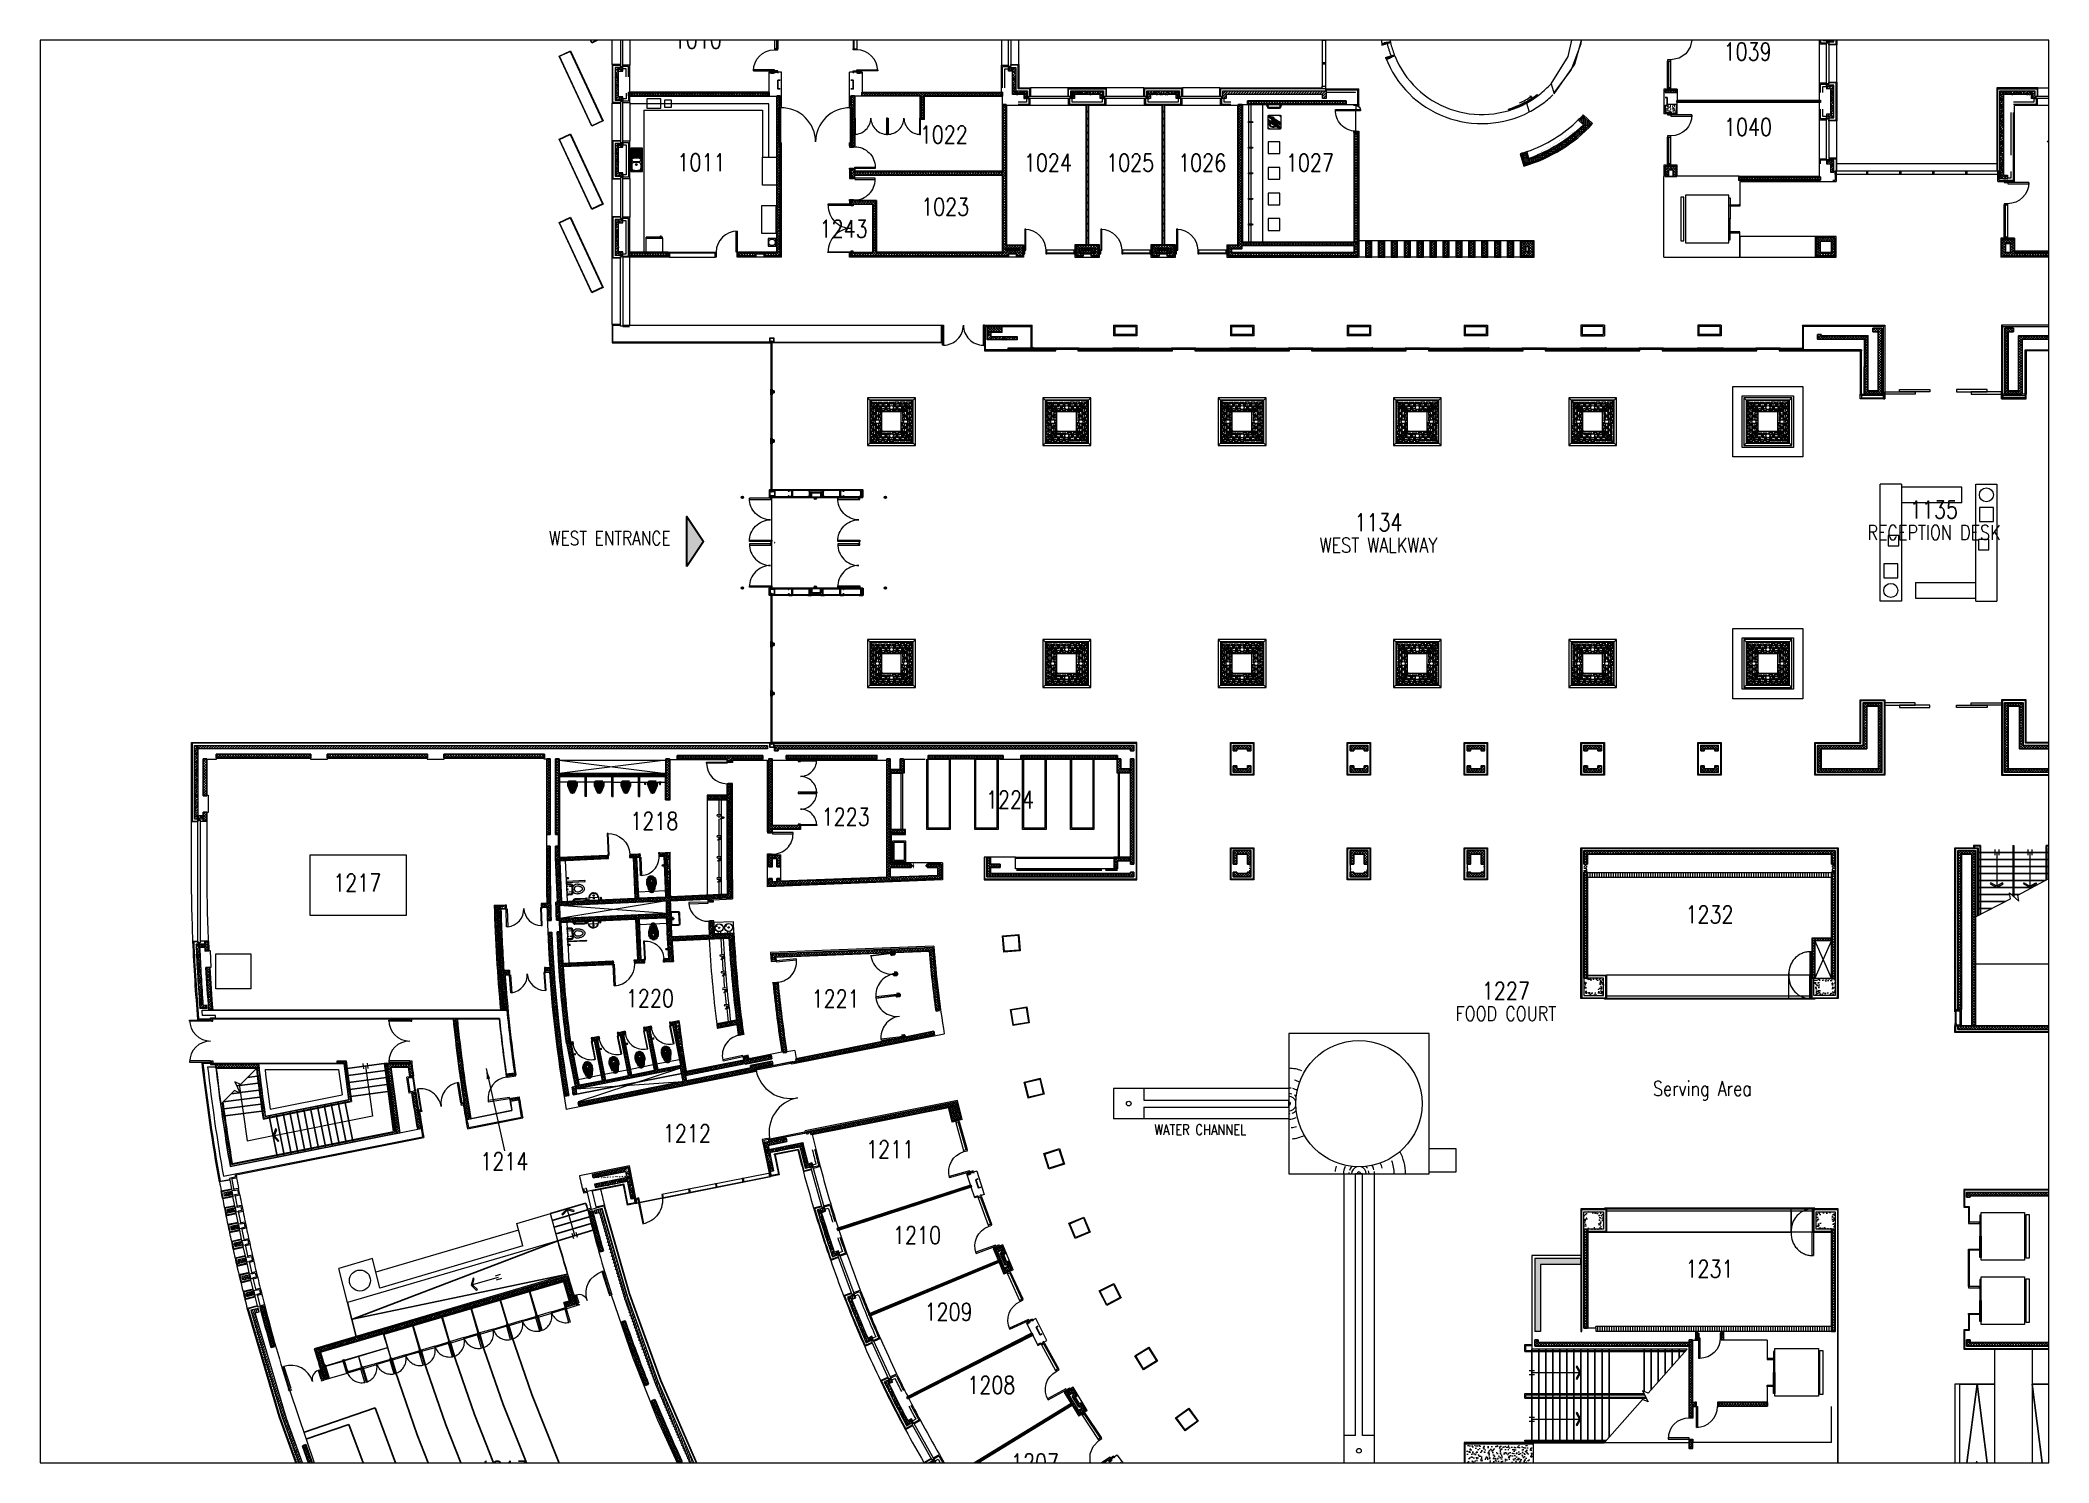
# Paper-space layout 'A4-Landscape' of a CAD drawing. Header units: inches. Extents: x 0.2 to 11, y 0.1 to 7.8.
# The model-space entities are those that its viewports show. They can reach past a viewport. Long polylines and large blocks are cut down to what shows.
import ezdxf
from ezdxf.enums import TextEntityAlignment as Align

# ---------------------------------------------------------------- set-up
doc = ezdxf.new("R2010")
doc.units = ezdxf.units.IN
doc.header["$MEASUREMENT"] = 0
doc.linetypes.add('Ground Floor$0$HIDDEN', pattern=[0.375, 0.25, -0.125])
for name, color, linetype, lineweight in [('Ground Floor$0$A-G23-M-Stairs-Concrete', 251, 'Continuous', 25), ('Ground Floor$0$A-G23-M-Stairs-Railings', 251, 'Continuous', 15), ('Ground Floor$0$A-G24-G-Roof-Slope-Line', 251, 'Continuous', 13), ('Ground Floor$0$A-G250-G-Walls-Art-Structure', 7, 'Continuous', 15), ('Ground Floor$0$A-G250-G-Walls-Low-Level', 8, 'Continuous', 15), ('Ground Floor$0$A-G250-G-Walls-Precast-Concrete', 7, 'Continuous', 15), ('Ground Floor$0$A-G250-M-Walls-Blockwork', 7, 'Continuous', 25), ('Ground Floor$0$A-G250-M-Walls-Blockwork-1', 251, 'Continuous', 25), ('Ground Floor$0$A-G250-M-Walls-Concrete', 7, 'Continuous', 20), ('Ground Floor$0$A-G250-M-Walls-Curtain', 251, 'Continuous', 30), ('Ground Floor$0$A-G250-M-Walls-Louvred', 7, 'Continuous', 9), ('Ground Floor$0$A-G250-M-Walls-Plasterboard-Partition', 7, 'Continuous', 15), ('Ground Floor$0$A-G250-M-Walls-Stone', 251, 'Continuous', 15), ('Ground Floor$0$A-G250-M-Water-Features', 251, 'Continuous', 20), ('Ground Floor$0$A-G252-H-Internal-Walls', 251, 'Continuous', 9), ('Ground Floor$0$A-G252-H-Internal-Walls-1', 251, 'Continuous', 9), ('Ground Floor$0$A-G252-H-Shear-Walls', 252, 'Continuous', 9), ('Ground Floor$0$A-G26-M-Beams-Concrete', 251, 'Continuous', 25), ('Ground Floor$0$A-G262-H-Precast-Panel', 251, 'Continuous', 5), ('Ground Floor$0$A-G312-M-Metal-Cladding', 251, 'Continuous', 9), ('Ground Floor$0$A-G312-M-Wall-Cladding-Panel', 7, 'Continuous', 9), ('Ground Floor$0$A-G312-M-Wall-Finish-Plaster', 7, 'Continuous', 15), ('Ground Floor$0$A-G312-M-Wall-Finish-Plaster-1', 251, 'Continuous', 15), ('Ground Floor$0$A-G321-M-Window', 251, 'Continuous', 9), ('Ground Floor$0$A-G322-Door-Sliding', 251, 'Ground Floor$0$HIDDEN', 15), ('Ground Floor$0$A-G322-M-Door', 251, 'Continuous', 15), ('Ground Floor$0$A-G331-M-Floor-Finish-Tiled', 251, 'Continuous', 5), ('Ground Floor$0$A-G4-M-Furniture-and-Fittings', 251, 'Continuous', 9), ('Ground Floor$0$A-G4-M-Furniture-Built-In', 251, 'Continuous', 9), ('Ground Floor$0$A-G44-G-Fittings-Sanitary', 251, 'Continuous', 15), ('Ground Floor$0$A-G52-M-Plinth', 251, 'Continuous', 9), ('Ground Floor$0$A-G56-G-Transportation', 251, 'Continuous', 13), ('Ground Floor$0$A-G572-Fire-Hose-Cabinet', 251, 'Continuous', 15), ('Ground Floor$0$A-G731-G-Site-Water-Features', 251, 'Continuous', 9), ('Ground Floor$0$A-Z036-G-Stair-Symbology', 251, 'Continuous', 15), ('Ground Floor$0$A-Z036-G-Void-Symbology', 251, 'Continuous', 9), ('Ground Floor$0$A-Z420-M-People', 251, 'Continuous', 20), ('Ground Floor$0$Z-Z000-S-General-Notes-250', 7, 'Continuous', 30), ('Ground Floor$0$Z-Z001-S-Room-Name-Identification-250', 7, 'Continuous', 15), ('Z-Z001-S-Room-Name-Identification-250', 7, 'Continuous', 15)]:
    doc.layers.add(name, color=color, linetype=linetype, lineweight=lineweight)
doc.layers.add('Ground Floor$0$A-G321-M-Window-Glaze', color=251, linetype='Continuous')
doc.layers.add('Ground Floor$0$A-G4-M-Furniture-and-Fittings-Hidden', color=251, linetype='Ground Floor$0$HIDDEN', lineweight=0, plot=False)
doc.styles.add('Ground Floor$0$Annotation-RomanS', font='romans.shx', dxfattribs={"width": 0.8})
doc.styles.add('Ground Floor$0$Dimension-RomanS', font='romans.shx', dxfattribs={"width": 0.8})
doc.styles.add('Ground Floor$0$ST1', font='romans.shx', dxfattribs={"width": 0.8})
doc.styles.add('Ground Floor$0$Symbol-RomanS', font='ROMANS.shx', dxfattribs={"width": 0.8})
doc.styles.add('Ground Floor$0$Tag-RomanS', font='romans.shx', dxfattribs={"width": 0.8})
doc.styles.add('Tag-RomanS', font='romans.shx', dxfattribs={"width": 0.8})
doc.dimstyles.new('Ground Floor$0$MS-ARROW-0250', dxfattribs={"dimscale": 250, "dimtxt": 2.5, "dimasz": 1.8, "dimexe": 2, "dimexo": 1.5, "dimgap": 1, "dimtad": 1, "dimdec": 0, "dimdsep": 46, "dimtxsty": 'Ground Floor$0$Dimension-RomanS', "dimcen": 1, "dimdle": 2, "dimclrd": 256, "dimclre": 256, "dimclrt": 7, "dimadec": 0, "dimazin": 0, "dimtfac": 1, "dimtdec": 0, "dimtix": 1, "dimtmove": 2, "dimatfit": 3, "dimfxl": 2, "dimtolj": 1, "dimtzin": 0, "dimlwd": -1, "dimlwe": -1, "dimarcsym": 0})
pattern_1 = [(45, (31615.24, 164129.57), (-56.1266, 56.1266), []), (135, (31615.24, 164129.57), (-56.1266, -56.1266), [])]
pattern_2 = [(140, (31615.24, 164129.57), (15.93909, 182.18467), [19.05, -209.55]), (85, (31615.24, 164129.57), (-191.05664, -35.24283), [15.24, -167.64]), (190.451, (31616.57, 164144.75), (-175.1167, 146.9425), [16.19, -178.09]), (136.1842, (31564.44, 164129.57), (42.04233, 271.07904), [28.575, -314.325]), (186.6356, (31567.94, 164152.16), (-247.42556, 237.40423), [24.285, -267.135]), (81.184, (31564.44, 164129.57), (-247.4251, 237.4046), [22.86, -251.46]), (111, (31577.14, 164154.97), (102.26552, 151.61488), [19.05, -209.55]), (56, (31577.14, 164154.97), (-184.18797, 61.80203), [15.24, -167.64]), (161.4514, (31585.66, 164167.6), (-81.92286, 213.4165), [16.19, -178.09]), (127.5, (31615.24, 164129.57), (-84.55504, 3.088603), [0, -165.608, 0, -170.18, 0, -168.275]), (97.5, (31615.24, 164129.57), (-100.180575, 66.81966), [0, -97.028, 0, -161.798, 0, -64.135]), (57.5, (31615.24, 164072.93), (5.728744, 135.590595), [0, -63.5, 0, -198.12, 0, -262.89]), (47.5, (31615.24, 164047.53), (-25.42649, 148.12918), [0, -82.55, 0, -131.572, 0, -186.69])]
pattern_3 = [(55, (31615.24, 164129.57), (-65.020194, 45.52763), []), (145, (31615.24, 164129.57), (-45.52763, -65.020194), [])]
pattern_4 = [(140, (31615.24, 164129.57), (23.90863, 273.277), [28.575, -314.325]), (85, (31615.24, 164129.57), (-286.585, -52.86424), [22.86, -251.46]), (190.451, (31617.23, 164152.34), (-262.675, 220.41375), [24.285, -267.135]), (136.1842, (31539.04, 164129.57), (63.0635, 406.6186), [42.8625, -471.4875]), (186.6356, (31544.3, 164163.45), (-371.1383, 356.1064), [36.4275, -400.7025]), (81.184, (31539.04, 164129.57), (-371.1377, 356.1069), [34.29, -377.19]), (111, (31558.09, 164167.67), (153.3983, 227.4223), [28.575, -314.325]), (56, (31558.1, 164167.67), (-276.28195, 92.70304), [22.86, -251.46]), (161.4514, (31570.87, 164186.62), (-122.8843, 320.12474), [24.285, -267.135]), (127.5, (31615.24, 164129.57), (-126.83256, 4.632905), [0, -248.412, 0, -255.27, 0, -252.4125]), (97.5, (31615.24, 164129.57), (-150.27086, 100.2295), [0, -145.542, 0, -242.697, 0, -96.2025]), (57.5, (31615.24, 164044.61), (8.59312, 203.38589), [0, -95.25, 0, -297.18, 0, -394.335]), (47.5, (31615.24, 164006.5), (-38.13974, 222.19377), [0, -123.825, 0, -197.358, 0, -280.035])]
pattern_5 = [(135, (31615.24, 164129.57), (-56.1266, -56.1266), []), (225, (31615.24, 164129.57), (56.1266, -56.1266), [])]
pattern_6 = [(140, (31615.24, 164129.57), (15.93909, 182.18467), [19.05, -209.55]), (85, (31615.24, 164129.57), (-191.05664, -35.24283), [15.24, -167.64]), (190.451, (31616.57, 164144.75), (-175.1167, 146.9425), [16.19, -178.09]), (136.1842, (31564.44, 164129.57), (42.0423, 271.07904), [28.575, -314.325]), (186.6356, (31567.94, 164152.16), (-247.4256, 237.4042), [24.285, -267.135]), (81.184, (31564.44, 164129.57), (-247.4251, 237.4046), [22.86, -251.46]), (111, (31577.14, 164154.97), (102.26552, 151.61488), [19.05, -209.55]), (56, (31577.14, 164154.97), (-184.18797, 61.80203), [15.24, -167.64]), (161.4514, (31585.66, 164167.6), (-81.92286, 213.4165), [16.19, -178.09]), (127.5, (31615.24, 164129.57), (-84.55504, 3.088603), [0, -165.608, 0, -170.18, 0, -168.275]), (97.5, (31615.24, 164129.57), (-100.18057, 66.81966), [0, -97.028, 0, -161.798, 0, -64.135]), (57.5, (31615.24, 164072.93), (5.728744, 135.590595), [0, -63.5, 0, -198.12, 0, -262.89]), (47.5, (31615.24, 164047.53), (-25.42649, 148.12918), [0, -82.55, 0, -131.572, 0, -186.69])]
pattern_7 = [(140, (31615.24, 164129.57), (4.781726, 54.6554), [5.715, -62.865]), (85, (31615.24, 164129.57), (-57.316993, -10.572848), [4.572, -50.292]), (190.451, (31615.637, 164134.124), (-52.535006, 44.08275), [4.857, -53.427]), (136.1842, (31600, 164129.57), (12.6127, 81.323712), [8.5725, -94.2975]), (186.6356, (31601.05, 164136.35), (-74.227667, 71.22127), [7.2855, -80.1405]), (81.184, (31600, 164129.57), (-74.227535, 71.22138), [6.858, -75.438]), (111, (31603.81, 164137.19), (30.679656, 45.484464), [5.715, -62.865]), (56, (31603.81, 164137.19), (-55.25639, 18.540609), [4.572, -50.292]), (161.4514, (31606.365, 164140.98), (-24.576857, 64.024947), [4.857, -53.427]), (127.5, (31615.239, 164129.57), (-25.3665117, 0.926581), [0, -49.6824, 0, -51.054, 0, -50.4825]), (97.5, (31615.24, 164129.57), (-30.0541724, 20.045899), [0, -29.1084, 0, -48.5394, 0, -19.2405]), (57.5, (31615.239, 164112.577), (1.7186232, 40.6771786), [0, -19.05, 0, -59.436, 0, -78.867]), (47.5, (31615.24, 164104.957), (-7.627947, 44.438754), [0, -24.765, 0, -39.4716, 0, -56.007])]
pattern_8 = [(135, (31615.24, 164129.57), (-56.1266, -56.1266), []), (225, (31615.24, 164129.57), (56.1266, -56.1266), [])]
pattern_9 = [(50, (31615.24, 164129.57), (182.18467, -15.93909), [19.05, -209.55]), (355, (31615.24, 164129.57), (-35.24283, 191.05664), [15.24, -167.64]), (100.451, (31630.42, 164128.24), (146.9425, 175.1167), [16.19, -178.09]), (46.1842, (31615.24, 164180.37), (271.07904, -42.04233), [28.575, -314.325]), (96.6356, (31637.83, 164176.87), (237.40423, 247.42556), [24.285, -267.135]), (351.184, (31615.24, 164180.37), (237.4046, 247.4251), [22.86, -251.46]), (21, (31640.64, 164167.67), (151.61488, -102.26552), [19.05, -209.55]), (326, (31640.64, 164167.67), (61.80203, 184.18797), [15.24, -167.64]), (71.4514, (31653.27, 164159.15), (213.4165, 81.92286), [16.19, -178.09]), (37.5, (31615.24, 164129.57), (3.088603, 84.55504), [0, -165.608, 0, -170.18, 0, -168.275]), (7.5, (31615.24, 164129.57), (66.81966, 100.180575), [0, -97.028, 0, -161.798, 0, -64.135]), (327.5, (31558.6, 164129.57), (135.590595, -5.728744), [0, -63.5, 0, -198.12, 0, -262.89]), (317.5, (31533.2, 164129.57), (148.12918, 25.42649), [0, -82.55, 0, -131.572, 0, -186.69])]
pattern_10 = [(45, (31615.24, 164129.57), (-56.1266, 56.1266), [])]
pattern_11 = [(60, (31615.24, 164129.57), (-68.740766, 39.6875), [])]
pattern_12 = [(75, (31615.24, 164129.57), (-76.67036, 20.54376), [])]
pattern_13 = [(70, (31615.24, 164129.57), (-74.5881, 27.14785), [])]
pattern_14 = [(56.57816, (31615.24, 164129.57), (-66.24939, 43.71966), [])]
pattern_15 = [(140, (31615.24, 164129.57), (7.96954, 91.092334), [9.525, -104.775]), (85, (31615.24, 164129.57), (-95.52832, -17.62141), [7.62, -83.82]), (190.451, (31615.9, 164137.16), (-87.55834, 73.47125), [8.095, -89.045]), (136.1842, (31589.84, 164129.57), (21.02116, 135.53952), [14.2875, -157.1625]), (186.6356, (31591.59, 164140.86), (-123.71278, 118.70212), [12.1425, -133.5675]), (81.184, (31589.84, 164129.57), (-123.71256, 118.7023), [11.43, -125.73]), (111, (31596.19, 164142.27), (51.13276, 75.80744), [9.525, -104.775]), (56, (31596.19, 164142.27), (-92.09398, 30.90101), [7.62, -83.82]), (161.4514, (31600.45, 164148.59), (-40.96143, 106.70825), [8.095, -89.045]), (127.5, (31615.24, 164129.57), (-42.27752, 1.544302), [0, -82.804, 0, -85.09, 0, -84.1375]), (97.5, (31615.24, 164129.57), (-50.090287, 33.409831), [0, -48.514, 0, -80.899, 0, -32.0675]), (57.5, (31615.24, 164101.25), (2.864372, 67.795298), [0, -31.75, 0, -99.06, 0, -131.445]), (47.5, (31615.24, 164088.55), (-12.713246, 74.06459), [0, -41.275, 0, -65.786, 0, -93.345])]

psp = doc.layouts.new('A4-Landscape')

msp = doc.modelspace()

# ---------------------------------------------------------------- texts
at = {"layer": 'Ground Floor$0$Z-Z000-S-General-Notes-250'}
for s, insert, char_height, width, attachment_point, style in [('WEST ENTRANCE', (33664, 108121, 0), 600, 8915.16, 3, 'Ground Floor$0$Annotation-RomanS'), ('WATER CHANNEL', (54363, 82739, 0), 450, 4405.71, 1, 'Ground Floor$0$Symbol-RomanS')]:
    msp.add_mtext(s, dxfattribs=dict(at, insert=insert, char_height=char_height, width=width, attachment_point=attachment_point, style=style))

# ---------------------------------------------------------------- blocks, each defined once
blk = doc.blocks.new('Ground Floor$0$drinking-fountain')
at = {"layer": 'Ground Floor$0$A-G44-G-Fittings-Sanitary'}
for p, q in [((170, -66), (170, 0)), ((280, -66), (280, 0)), ((570, -66), (570, 0)), ((680, -66), (680, 0)), ((309, -294), (309, -311)), ((315, -289), (351, -295)), ((315, -316), (351, -309)), ((355, -300), (355, -304)), ((709, -294), (709, -311)), ((715, -289), (751, -295)), ((715, -316), (751, -309)), ((755, -300), (755, -304))]:
    blk.add_line(p, q, dxfattribs=at)
blk.add_lwpolyline([(850, 0), (0, 0), (0, -465), (850, -465)], close=True, dxfattribs=at)
for centre, radius in [((225, -232), 175), ((225, -232), 165), ((225, -232), 30), ((625, -232), 175), ((625, -232), 165), ((625, -232), 30)]:
    blk.add_circle(centre, radius, dxfattribs=at)
for centre, radius, start, end in [((314, -294), 5, 80.02208, 180), ((314, -311), 5, 180, 279.97792), ((240, -313), 99.3, 329.49468, 0.85565), ((338, -245), 51.6, 284.46241, 348.80095), ((350, -300), 5, 0, 80.02208), ((350, -304), 5, 279.97792, 0), ((714, -294), 5, 80.02208, 180), ((714, -311), 5, 180, 279.97792), ((640, -313), 99.3, 329.49468, 0.85565), ((738, -245), 51.6, 284.46241, 348.80095), ((750, -300), 5, 0, 80.02208), ((750, -304), 5, 279.97792, 0)]:
    blk.add_arc(centre, radius, start, end, dxfattribs=at)
blk = doc.blocks.new('Ground Floor$0$d1000-415')
at = {"layer": 'Ground Floor$0$A-G322-M-Door'}
blk.add_lwpolyline([(88, 1339), (38, 1339), (38, 415), (88, 415)], close=True, dxfattribs=at)
for points in [[(38, 415), (38, 365), (50, 365), (50, 0), (0, 0), (0, 415), (38, 415)], [(962, 415), (962, 365), (950, 365), (950, 0), (1000, 0), (1000, 415), (962, 415)]]:
    blk.add_lwpolyline(points, dxfattribs=at)
blk.add_arc((36, 414), 926, 0.04847, 86.76571, dxfattribs=at)
blk = doc.blocks.new('Ground Floor$0$Door1-faculty offices-2200')
at = {"layer": 'Ground Floor$0$A-G321-M-Window'}
blk.add_lwpolyline([(50, -65), (1200, -65), (1200, -35), (50, -35)], close=True, dxfattribs=at)
at = {"layer": 'Ground Floor$0$A-G322-M-Door'}
for p, q in [((50, 75), (1200, 75)), ((50, -75), (1200, -75))]:
    blk.add_line(p, q, dxfattribs=at)
for points in [[(2100, 975), (2150, 975), (2150, 75), (2100, 75)], [(50, 75), (50, -75), (0, -75), (0, 75)], [(1250, 75), (1250, -75), (1200, -75), (1200, 75)], [(2200, 75), (2200, -75), (2150, -75), (2150, 75)]]:
    blk.add_lwpolyline(points, close=True, dxfattribs=at)
blk.add_arc((2150, 75), 900, 90, 180, dxfattribs=at)
blk = doc.blocks.new('Ground Floor$0$d05')
at = {"layer": 'Ground Floor$0$A-G321-M-Window', "elevation": 0}
blk.add_lwpolyline([(59147, -41100), (59147, -42480), (59177, -42480), (59177, -41100)], close=True, dxfattribs=at)
at = {"layer": 'Ground Floor$0$A-G322-M-Door'}
for p, q in [((59137, -41100, 0), (59137, -42480, 0)), ((59287, -41100, 0), (59287, -42480, 0))]:
    blk.add_line(p, q, dxfattribs=at)
at = {"layer": 'Ground Floor$0$A-G322-M-Door', "elevation": 0}
for points in [[(59287, -41100), (59137, -41100), (59137, -41050), (59287, -41050)], [(59287, -42530), (59137, -42530), (59137, -42480), (59287, -42480)], [(59287, -43480), (59137, -43480), (59137, -43430), (59287, -43430)], [(60187, -43380), (60187, -43430), (59287, -43430), (59287, -43380)]]:
    blk.add_lwpolyline(points, close=True, dxfattribs=at)
at = {"layer": 'Ground Floor$0$A-G322-M-Door'}
blk.add_arc((59287, -43430, 0), 900, 0, 90, dxfattribs=at)
blk = doc.blocks.new('Ground Floor$0$d19')
at = {"layer": 'Ground Floor$0$A-G321-M-Window', "elevation": 0}
blk.add_lwpolyline([(2000, -44100), (3950, -44100), (3950, -44130), (2000, -44130)], close=True, dxfattribs=at)
at = {"layer": 'Ground Floor$0$A-G322-M-Door'}
for p, q in [((2000, -44090, 0), (3950, -44090, 0)), ((2000, -44305, 0), (3950, -44305, 0))]:
    blk.add_line(p, q, dxfattribs=at)
at = {"layer": 'Ground Floor$0$A-G322-M-Door', "elevation": 0}
for points in [[(4850, -43190), (4900, -43190), (4900, -44090), (4850, -44090)], [(2000, -44090), (2000, -44305), (1950, -44305), (1950, -44090)], [(4000, -44090), (4000, -44305), (3950, -44305), (3950, -44090)], [(4950, -44090), (4950, -44305), (4900, -44305), (4900, -44090)]]:
    blk.add_lwpolyline(points, close=True, dxfattribs=at)
at = {"layer": 'Ground Floor$0$A-G322-M-Door'}
blk.add_arc((4900, -44090, 0), 900, 90, 180, dxfattribs=at)
blk = doc.blocks.new('Ground Floor$0$Lift 1')
at = {"layer": 'Ground Floor$0$A-G322-M-Door', "ltscale": 0.02, "elevation": 0}
for points in [[(47380, -42649), (47330, -42649), (47330, -41749), (47380, -41749)], [(47800, -42099), (47380, -42099), (47380, -42049), (47800, -42049)], [(47380, -42649), (47330, -42649), (47330, -43549), (47380, -43549)], [(47800, -43199), (47380, -43199), (47380, -43249), (47800, -43249)]]:
    blk.add_lwpolyline(points, close=True, dxfattribs=at)
blk = doc.blocks.new('Ground Floor$0$Door14-Stairs')
at = {"layer": 'Ground Floor$0$A-G322-M-Door'}
for points in [[(100, 100), (100, 1000), (50, 1000), (50, 100)], [(1800, 100), (1800, 1000), (1850, 1000), (1850, 100)], [(50, 100), (50, 62), (100, 62), (100, 12), (0, 12), (0, 100)], [(1850, 100), (1850, 62), (1800, 62), (1800, 12), (1900, 12), (1900, 100)]]:
    blk.add_lwpolyline(points, close=True, dxfattribs=at)
for centre, start, end in [((50, 100), 0, 90), ((1850, 100), 90, 180)]:
    blk.add_arc(centre, 900, start, end, dxfattribs=at)
blk = doc.blocks.new('Ground Floor$0$Door16-Classroom C4')
at = {"layer": 'Ground Floor$0$A-G322-M-Door', "elevation": 0}
for points in [[(88, 974), (38, 974), (38, 100), (88, 100)], [(50, 50), (38, 50), (38, 100), (0, 100), (0, -100), (50, -100)]]:
    blk.add_lwpolyline(points, close=True, dxfattribs=at)
at = {"layer": 'Ground Floor$0$A-G322-M-Door'}
blk.add_lwpolyline([(950, 50), (962, 50), (962, 100), (1000, 100), (1000, -100), (950, -100)], close=True, dxfattribs=at)
blk.add_arc((88, 100), 874, 360, 90, dxfattribs=at)
blk = doc.blocks.new('Ground Floor$0$d38')
at = {"layer": 'Ground Floor$0$A-G322-M-Door', "ltscale": 0.02, "elevation": 0}
for points in [[(57575, -85625), (58050, -85625), (58050, -85575), (57575, -85575)], [(58070, -86175), (58120, -86175), (58120, -85275), (58070, -85275)], [(57575, -86725), (58050, -86725), (58050, -86775), (57575, -86775)], [(58070, -86175), (58120, -86175), (58120, -87075), (58070, -87075)]]:
    blk.add_lwpolyline(points, close=True, dxfattribs=at)
blk = doc.blocks.new('Ground Floor$0$d1000-215')
at = {"layer": 'Ground Floor$0$A-G322-M-Door', "elevation": 0}
for points in [[(88, 1089), (38, 1089), (38, 215), (88, 215)], [(50, 165), (38, 165), (38, 215), (0, 215), (0, 0), (50, 0)], [(950, 165), (962, 165), (962, 215), (1000, 215), (1000, 0), (950, 0)]]:
    blk.add_lwpolyline(points, close=True, dxfattribs=at)
at = {"layer": 'Ground Floor$0$A-G322-M-Door'}
blk.add_arc((88, 215, 0), 874, 359.9988, 90.00309, dxfattribs=at)
blk = doc.blocks.new('Ground Floor$0$Sube')
blk.add_lwpolyline([(4.88, -175.145), (4.88, -174.072), (5.238, -174.608), (4.88, -175.145)])
blk.add_solid([(5.238, -174.608), (4.88, -175.145), (4.88, -174.072)])
at = {"style": 'Ground Floor$0$ST1', "width": 0.8}
blk.add_attdef('SUBE-BAJA', text='', height=0.617, dxfattribs=at).set_placement((4.736, -174.586), align=Align.MIDDLE_RIGHT)
blk = doc.blocks.new('Ground Floor$0$d67')
at = {"layer": 'Ground Floor$0$A-G322-M-Door'}
for points in [[(54000, -63575), (54000, -63675), (55300, -63675), (55300, -63575), (54000, -63575)], [(54625, -63675), (54625, -63775), (55925, -63775), (55925, -63675), (54625, -63675)]]:
    blk.add_lwpolyline(points, dxfattribs=at)
at = {"layer": 'Ground Floor$0$A-G322-M-Door', "elevation": 0}
for points in [[(59000, -63575), (59000, -63675), (57700, -63675), (57700, -63575), (59000, -63575)], [(58375, -63675), (58375, -63775), (57075, -63775), (57075, -63675), (58375, -63675)]]:
    blk.add_lwpolyline(points, dxfattribs=at)
blk = doc.blocks.new('Ground Floor$0$d64')
at = {"layer": 'Ground Floor$0$A-G322-M-Door'}
blk.add_lwpolyline([(61530, -126906), (62649, -126862), (62651, -126912), (61532, -126956)], close=True, dxfattribs=at)
for radius, start, end in [(100, 92.26303, 182.26303), (1020, 272.26303, 3.63388)]:
    blk.add_arc((61631, -126927), radius, start, end, dxfattribs=at)
blk = doc.blocks.new('Ground Floor$0$tag-roomname')
at = {"lineweight": 18, "ltscale": 0.01, "style": 'Ground Floor$0$Tag-RomanS', "width": 0.8}
blk.add_attdef('ROOM_NO_2', text='', height=3, dxfattribs=at).set_placement((0, 1.61), align=Align.MIDDLE_CENTER)
at = {"linetype": 'ByBlock', "lineweight": 13, "ltscale": 0.01, "style": 'Ground Floor$0$Tag-RomanS', "width": 0.8, "flags": 1}
for tag, p in [('ROOM_NAME_1', (0, -2.29)), ('AREA', (0, -5.74))]:
    blk.add_attdef(tag, text='', height=2.8, dxfattribs=at).set_placement(p, align=Align.MIDDLE_CENTER)
blk = doc.blocks.new('Ground Floor$0$Faucet-Top')
blk.add_lwpolyline([(-181, 23), (0, 27), (0, -27), (-181, -23, -0.29963), (-181, 23)], format="xyb")
blk = doc.blocks.new('Ground Floor$0$d34a')
at = {"layer": 'Ground Floor$0$A-G322-M-Door'}
for points in [[(0, -180), (50, -180), (50, 0), (0, 0)], [(950, -180), (1000, -180), (1000, 0), (950, 0)], [(100, -1080), (50, -1080), (50, -180), (100, -180)]]:
    blk.add_lwpolyline(points, close=True, dxfattribs=at)
blk.add_arc((50, -180), 900, 270, 0, dxfattribs=at)
blk = doc.blocks.new('Ground Floor$0$Grab Bar-Top')
for p, q in [((-20, 79), (-20, 5)), ((20, 79), (20, 5))]:
    blk.add_line(p, q)
blk.add_lwpolyline([(-50, 5), (50, 5), (50, 0), (-50, 0)], close=True)
blk.add_circle((0, 79, 0), 20.1)
blk = doc.blocks.new('Ground Floor$0$010wc001$0$MING')
for p, q in [((-0.15, 0.106), (-0.15, 0)), ((-0.15, 0), (-0.15, 0.1)), ((-0.038, 0.386), (-0.147, 0.117)), ((-0.023, 0.29), (-0.086, 0.134)), ((-0.063, 0.1), (-0.025, 0.1)), ((0.015, 0.4), (-0.015, 0.4)), ((0.086, 0.134), (0.023, 0.29)), ((0.025, 0.1), (0.063, 0.1)), ((0.147, 0.117), (0.038, 0.386)), ((0.15, 0.106), (0.15, 0)), ((0.15, 0), (0.15, 0.106))]:
    blk.add_line(p, q)
blk.add_circle((0, 0.1), 0.025)
for centre, start, end in [((-0.125, 0.106), 153.43495, 180), ((-0.063, 0.125), 157.8489, 270), ((-0.015, 0.375), 90, 153.43495), ((0, 0.28), 22.1511, 157.8489), ((0.015, 0.375), 26.56505, 90), ((0.063, 0.125), 270, 22.1511), ((0.125, 0.106), 360, 26.56505)]:
    blk.add_arc(centre, 0.025, start, end)
blk = doc.blocks.new('Ground Floor$0$Wall Mounted WC-Top')
at = {"lineweight": 50}
for p, q in [((-117, 235), (-76, 61)), ((-52, 313), (52, 313)), ((117, 235), (76, 61))]:
    blk.add_line(p, q, dxfattribs=at)
blk.add_lwpolyline([(117, 235, 0.184483), (157, 340), (157, 402, 0.063415), (147, 482, 0.076468), (118, 548, 0.107136), (66, 602, 0.147373), (0, 622, 0.147373), (-66, 602, 0.107136), (-118, 548, 0.076468), (-147, 482, 0.063415), (-157, 402), (-157, 340, 0.184483), (-117, 235)], format="xyb", dxfattribs=at)
blk.add_lwpolyline([(104, 340), (104, 402, 0.063415), (96, 469, 0.076468), (74, 520, 0.107136), (37, 558, 0.147373), (0, 569, 0.147373), (-37, 558, 0.107136), (-74, 520, 0.076468), (-96, 469, 0.063415), (-104, 402), (-104, 340, 1)], format="xyb", close=True, dxfattribs=at)
blk.add_circle((0, 78), 26.1, dxfattribs=at)
for centre, radius, start, end in [((0, 78), 78.4, 193.06528, 346.93472), ((0, 313), 52.2, 360, 180)]:
    blk.add_arc(centre, radius, start, end, dxfattribs=at)
blk = doc.blocks.new('Ground Floor$0$Urinal-Top')
at = {"lineweight": 50}
for points in [[(157, 0), (-157, 0), (-157, 111, -0.116434), (-154, 122), (-40, 403, -0.284079), (-16, 418), (16, 418, -0.284079), (40, 403), (154, 122, -0.116434), (157, 111), (157, 0)], [(26, 104), (66, 104, 0.532555), (90, 140), (24, 303, 0.672592), (-24, 303), (-90, 140, 0.532555), (-66, 104), (-26, 104)]]:
    blk.add_lwpolyline(points, format="xyb", dxfattribs=at)
blk.add_circle((0, 104), 26.1, dxfattribs=at)
blk = doc.blocks.new('Ground Floor$0$Hand Rail-Top')
blk.add_lwpolyline([(50, 0), (-50, 0), (-50, 5), (50, 5)], close=True)
blk.add_lwpolyline([(20, 5), (20, 780, 1), (-20, 780), (-20, 5)], format="xyb")
blk = doc.blocks.new('Ground Floor$0$WC1-Top')
for p, q in [((-120, 268), (-120, 94)), ((-120, 54), (-120, 0)), ((-11, 54), (-7, 13)), ((7, 13), (11, 54)), ((120, 268), (120, 94)), ((120, 54), (120, 0))]:
    blk.add_line(p, q)
for points in [[(-171, 5), (-271, 5), (-271, 0), (-171, 0)], [(-33, 13), (33, 13), (40, 0), (-40, 0)], [(171, 5), (271, 5), (271, 0), (171, 0)]]:
    blk.add_lwpolyline(points, close=True)
for points in [[(-241, 5), (-241, 156, -0.198912), (-214, 223, -0.198912), (-147, 250), (147, 250, -0.198912), (214, 223, -0.198912), (241, 156), (241, 5)], [(-201, 5), (-201, 156, -0.198912), (-185, 194, -0.198912), (-147, 210), (147, 210, -0.198912), (185, 194, -0.198912), (201, 156), (201, 5)]]:
    blk.add_lwpolyline(points, format="xyb")
at = {"elevation": 0}
for points in [[(-94, 251), (-94, 215), (94, 215), (94, 251, 0.136498), (172, 325, 0.136498), (201, 429, 0.031676), (197, 494, 0.031676), (184, 557, 0.038178), (167, 608, 0.038178), (142, 656, 0.053416), (110, 696, 0.053415), (71, 729, 0.073292), (37, 745, 0.0875), (0, 750, 0.07329), (-37, 745, 0.073292), (-71, 729, 0.053415), (-110, 696, 0.026689), (-127, 677, 0.026689), (-142, 656, 0.038178), (-167, 608, 0.038178), (-184, 557, 0.031676), (-197, 494, 0.031676), (-201, 429, 0.136498), (-172, 325, 0.136498), (-94, 251, 0.999995)], [(0, 308, 0.414214), (120, 429, 0.063415), (107, 537, 0.038178), (93, 576, 0.038178), (74, 613, 0.053415), (53, 640, 0.053415), (27, 662, 0.073291), (14, 668, 0.07329), (0, 670, 0.073292), (-14, 668, 0.07329), (-27, 662, 0.053417), (-53, 640, 0.053413), (-74, 613, 0.03818), (-93, 576, 0.038176), (-107, 537, 0.031678), (-117, 483, 0.031674), (-120, 429, 0.414216), (0, 308, -0.000002)]]:
    blk.add_lwpolyline(points, format="xyb", dxfattribs=at)
blk = doc.blocks.new('Ground Floor$0$WB-Top')
for p, q in [((-10, 193), (-40, 193)), ((-6, 61), (-29, 61)), ((0, 233), (0, 203)), ((0, 184), (0, 153)), ((0, 89), (0, 66)), ((0, 54), (0, 32)), ((28, 61), (6, 61)), ((40, 193), (10, 193))]:
    blk.add_line(p, q)
at = {"ltscale": 0.02}
for points in [[(-214, 0), (214, 0), (214, 89, 0.411647), (0, 305, 0.42194), (-214, 89), (-214, 0)], [(-142, 108), (142, 108, 0.239095), (170, 122, 0.159338), (177, 143, 0.07683), (176, 154, 0.326978), (0, 283, 0.326978), (-176, 154, 0.07683), (-177, 143, 0.159338), (-170, 122, 0.239095), (-142, 108)]]:
    blk.add_lwpolyline(points, format="xyb", dxfattribs=at)
for centre, radius in [((0, 193), 28.7), ((0, 193), 20), ((0, 61), 17.2)]:
    blk.add_circle(centre, radius)
blk = doc.blocks.new('Ground Floor$0$Towel Rail-Grab Bar-Top')
for p, q in [((-581, 6), (-581, 80, 0)), ((-541, 6), (-541, 80, 0)), ((-72, 100, 0), (-488, 100, 0)), ((-72, 60, 0), (-488, 60, 0))]:
    blk.add_line(p, q)
for points in [[(-619, 6), (-501, 6), (-501, 0), (-619, 0)], [(-59, 6), (59, 6), (59, 0), (-59, 0)]]:
    blk.add_lwpolyline(points, close=True)
blk.add_circle((-561, 80, 0), 20.1)
for centre, radius, start, end in [((-482, 1), 99.5, 93.38228, 126.51746), ((-481, 1), 59.6, 95.93198, 174.59793), ((-78, 1), 99.5, 3.17967, 86.61772), ((-79, 1), 59.6, 5.40207, 84.06802)]:
    blk.add_arc(centre, radius, start, end)
blk = doc.blocks.new('Ground Floor$0$wc26')
at = {"layer": 'Ground Floor$0$A-G322-M-Door', "elevation": 0}
for points in [[(1295, -77260), (1283, -77262), (1293, -77311), (1256, -77319), (1227, -77171), (1276, -77162)], [(2080, -77104), (2092, -77101), (2101, -77150), (2139, -77143), (2109, -76996), (2060, -77006)], [(2101, -77150), (2062, -77158), (2216, -77926), (2255, -77918)]]:
    blk.add_lwpolyline(points, close=True, dxfattribs=at)
at = {"layer": 'Ground Floor$0$A-G322-M-Door'}
blk.add_arc((2060, -77159, 0), 782, 191.18854, 281.45848, dxfattribs=at)
blk = doc.blocks.new('Ground Floor$0$D12-a')
at = {"layer": 'Ground Floor$0$A-G322-M-Door'}
for points in [[(-185, -50), (-185, -38), (-235, -38), (-235, 0), (-10, 0), (-10, -50)], [(-1109, -88), (-1109, -38), (-235, -38), (-235, -88)], [(-185, -950), (-185, -962), (-235, -962), (-235, -1000), (-10, -1000), (-10, -950)]]:
    blk.add_lwpolyline(points, close=True, dxfattribs=at)
blk.add_arc((-235, -88), 874, 180, 270, dxfattribs=at)
blk = doc.blocks.new('Ground Floor$0$FHC')
at = {"ltscale": 0.2}
for p, q in [((700, 280), (0, 280)), ((0, 0), (0, 280)), ((50, 0), (0, 0)), ((650, 230), (50, 230)), ((50, 0), (50, 230)), ((100, 50), (50, 50)), ((50, 0), (50, 50)), ((100, 0), (50, 0)), ((100, 50), (100, 0)), ((100, 35), (600, 35)), ((100, 15), (600, 15)), ((600, 0), (600, 50)), ((600, 50), (650, 50)), ((600, 0), (650, 0)), ((650, 0), (650, 230)), ((650, 0), (650, 50)), ((650, 0), (700, 0)), ((700, 0), (700, 280))]:
    blk.add_line(p, q, dxfattribs=at)
blk = doc.blocks.new('Ground Floor$0$FIRE DOOR 3100mm')
at = {"layer": 'Ground Floor$0$A-G322-M-Door', "linetype": 'Continuous'}
for p, q in [((-3089, -52, 0), (-3103, -52, 0)), ((-3089, -40, 0), (-3089, -52, 0)), ((-13, -41, 0), (-13, -53, 0)), ((-13, -53, 0), (1, -53, 0))]:
    blk.add_line(p, q, dxfattribs=at)
at = {"layer": 'Ground Floor$0$A-G322-M-Door'}
for p, q in [((-3103, -52, 0), (-3103, -1551, 0)), ((-3049, -40, 0), (-3089, -40, 0)), ((-3049, -40, 0), (-3049, -1551, 0)), ((-53, -41, 0), (-13, -41, 0)), ((-53, -41, 0), (-53, -1552, 0)), ((1, -53, 0), (1, -1552, 0)), ((-3049, -1551, 0), (-3103, -1551, 0)), ((-3102, -1551, 0), (-3052, -1551, 0)), ((-53, -1552, 0), (1, -1552, 0)), ((0, -1552, 0), (-50, -1552, 0))]:
    blk.add_line(p, q, dxfattribs=at)
at = {"layer": 'Ground Floor$0$A-G322-M-Door', "elevation": 0}
for points in [[(-3049, -38), (-3049, 0), (-3103, 0), (-3103, -50), (-3091, -50), (-3091, -38), (-3049, -38)], [(-53, -39), (-53, -1), (1, -1), (1, -51), (-11, -51), (-11, -39), (-53, -39)]]:
    blk.add_lwpolyline(points, dxfattribs=at)
at = {"layer": 'Ground Floor$0$A-G322-M-Door'}
for centre, start, end in [((-3051, -51, 0), 270.08469, 0.01079), ((-50, -51, 0), 179.96531, 269.89187)]:
    blk.add_arc(centre, 1501, start, end, dxfattribs=at)
blk = doc.blocks.new('Ground Floor$0$Door1-faculty offices-2300')
at = {"layer": 'Ground Floor$0$A-G321-M-Window', "elevation": 0}
blk.add_lwpolyline([(50, -65), (1300, -65), (1300, -35), (50, -35)], close=True, dxfattribs=at)
at = {"layer": 'Ground Floor$0$A-G322-M-Door'}
for p, q in [((50, 75), (1300, 75)), ((50, -75), (1300, -75))]:
    blk.add_line(p, q, dxfattribs=at)
at = {"layer": 'Ground Floor$0$A-G322-M-Door', "elevation": 0}
for points in [[(2200, 975), (2250, 975), (2250, 75), (2200, 75)], [(50, 75), (50, -75), (0, -75), (0, 75)], [(1350, 75), (1350, -75), (1300, -75), (1300, 75)], [(2300, 75), (2300, -75), (2250, -75), (2250, 75)]]:
    blk.add_lwpolyline(points, close=True, dxfattribs=at)
at = {"layer": 'Ground Floor$0$A-G322-M-Door'}
blk.add_arc((2250, 75), 900, 90, 180, dxfattribs=at)
blk = doc.blocks.new('Ground Floor$0$wc02')
at = {"layer": 'Ground Floor$0$A-G322-M-Door', "elevation": 0}
for points in [[(642, -69908), (630, -69909), (632, -69958), (594, -69960), (587, -69810), (637, -69808)], [(632, -69958), (672, -69957), (704, -70740), (664, -70742)], [(1441, -69871), (1453, -69871), (1455, -69921), (1493, -69919), (1487, -69769), (1437, -69772)]]:
    blk.add_lwpolyline(points, close=True, dxfattribs=at)
at = {"layer": 'Ground Floor$0$A-G322-M-Door'}
blk.add_arc((672, -69957, 0), 784, 272.34321, 2.61514, dxfattribs=at)
blk = doc.blocks.new('Ground Floor$0$Part Frame3')
at = {"extrusion": (-4.90887e-13, -3.28e-13, -1)}
for p, q in [((0, 100), (6015, 100)), ((0, 0), (6015, 0))]:
    blk.add_line(p, q, dxfattribs=at)
for p, q in [((0, 100), (0, 0)), ((6015, 100), (6015, 0))]:
    blk.add_line(p, q)
at = {"extrusion": (-4.90887e-13, -2.8924e-12, -1)}
for p, q in [((0, 87), (6015, 87, 0)), ((0, 75), (6015, 75, 0)), ((6015, 25, 0), (0, 25)), ((6015, 12, 0), (0, 12))]:
    blk.add_line(p, q, dxfattribs=at)
at = {"extrusion": (-4.90887e-13, -3.28e-13, -1), "elevation": 0}
for points in [[(0, 25), (0, 75), (-50, 75), (-50, 65), (-10, 65), (-10, 35), (-50, 35), (-50, 25)], [(-300, 25), (-300, 75), (-350, 75), (-350, 65), (-310, 65), (-310, 35), (-350, 35), (-350, 25)], [(-600, 25), (-600, 75), (-650, 75), (-650, 65), (-610, 65), (-610, 35), (-650, 35), (-650, 25)], [(-900, 25), (-900, 75), (-950, 75), (-950, 65), (-910, 65), (-910, 35), (-950, 35), (-950, 25)], [(-1200, 25), (-1200, 75), (-1250, 75), (-1250, 65), (-1210, 65), (-1210, 35), (-1250, 35), (-1250, 25)], [(-1500, 25), (-1500, 75), (-1550, 75), (-1550, 65), (-1510, 65), (-1510, 35), (-1550, 35), (-1550, 25)], [(-1800, 25), (-1800, 75), (-1850, 75), (-1850, 65), (-1810, 65), (-1810, 35), (-1850, 35), (-1850, 25)], [(-2100, 25), (-2100, 75), (-2150, 75), (-2150, 65), (-2110, 65), (-2110, 35), (-2150, 35), (-2150, 25)], [(-2400, 25), (-2400, 75), (-2450, 75), (-2450, 65), (-2410, 65), (-2410, 35), (-2450, 35), (-2450, 25)], [(-2700, 25), (-2700, 75), (-2750, 75), (-2750, 65), (-2710, 65), (-2710, 35), (-2750, 35), (-2750, 25)], [(-3000, 25), (-3000, 75), (-3050, 75), (-3050, 65), (-3010, 65), (-3010, 35), (-3050, 35), (-3050, 25)]]:
    blk.add_lwpolyline(points, close=True, dxfattribs=at)
at = {"extrusion": (4.90887e-13, -3.28e-13, -1), "elevation": 0}
for points in [[(-3315, 25), (-3315, 75), (-3265, 75), (-3265, 65), (-3305, 65), (-3305, 35), (-3265, 35), (-3265, 25)], [(-3615, 25), (-3615, 75), (-3565, 75), (-3565, 65), (-3605, 65), (-3605, 35), (-3565, 35), (-3565, 25)], [(-3915, 25), (-3915, 75), (-3865, 75), (-3865, 65), (-3905, 65), (-3905, 35), (-3865, 35), (-3865, 25)], [(-4215, 25), (-4215, 75), (-4165, 75), (-4165, 65), (-4205, 65), (-4205, 35), (-4165, 35), (-4165, 25)], [(-4515, 25), (-4515, 75), (-4465, 75), (-4465, 65), (-4505, 65), (-4505, 35), (-4465, 35), (-4465, 25)], [(-4815, 25), (-4815, 75), (-4765, 75), (-4765, 65), (-4805, 65), (-4805, 35), (-4765, 35), (-4765, 25)], [(-5115, 25), (-5115, 75), (-5065, 75), (-5065, 65), (-5105, 65), (-5105, 35), (-5065, 35), (-5065, 25)], [(-5415, 25), (-5415, 75), (-5365, 75), (-5365, 65), (-5405, 65), (-5405, 35), (-5365, 35), (-5365, 25)], [(-5715, 25), (-5715, 75), (-5665, 75), (-5665, 65), (-5705, 65), (-5705, 35), (-5665, 35), (-5665, 25)], [(-6015, 25), (-6015, 75), (-5965, 75), (-5965, 65), (-6005, 65), (-6005, 35), (-5965, 35), (-5965, 25)]]:
    blk.add_lwpolyline(points, close=True, dxfattribs=at)
blk = doc.blocks.new('Ground Floor$0$Part Frame5')
for p, q in [((0, 100), (6025, 100)), ((0, 100), (0, 0)), ((0, 87, 0), (6025, 87)), ((0, 75, 0), (6025, 75)), ((6025, 25), (0, 25, 0)), ((6025, 13), (0, 13, 0)), ((6025, 0), (0, 0)), ((6025, 100), (6025, 0))]:
    blk.add_line(p, q)
at = {"elevation": 0}
for points in [[(0, 25), (0, 75), (50, 75), (50, 65), (10, 65), (10, 35), (50, 35), (50, 25)], [(300, 25), (300, 75), (350, 75), (350, 65), (310, 65), (310, 35), (350, 35), (350, 25)], [(600, 25), (600, 75), (650, 75), (650, 65), (610, 65), (610, 35), (650, 35), (650, 25)], [(900, 25), (900, 75), (950, 75), (950, 65), (910, 65), (910, 35), (950, 35), (950, 25)], [(1200, 25), (1200, 75), (1250, 75), (1250, 65), (1210, 65), (1210, 35), (1250, 35), (1250, 25)], [(1500, 25), (1500, 75), (1550, 75), (1550, 65), (1510, 65), (1510, 35), (1550, 35), (1550, 25)], [(1800, 25), (1800, 75), (1850, 75), (1850, 65), (1810, 65), (1810, 35), (1850, 35), (1850, 25)], [(2100, 25), (2100, 75), (2150, 75), (2150, 65), (2110, 65), (2110, 35), (2150, 35), (2150, 25)], [(2400, 25), (2400, 75), (2450, 75), (2450, 65), (2410, 65), (2410, 35), (2450, 35), (2450, 25)], [(2700, 25), (2700, 75), (2750, 75), (2750, 65), (2710, 65), (2710, 35), (2750, 35), (2750, 25)], [(3000, 25), (3000, 75), (3050, 75), (3050, 65), (3010, 65), (3010, 35), (3050, 35), (3050, 25)], [(3325, 25), (3325, 75), (3275, 75), (3275, 65), (3315, 65), (3315, 35), (3275, 35), (3275, 25)], [(3625, 25), (3625, 75), (3575, 75), (3575, 65), (3615, 65), (3615, 35), (3575, 35), (3575, 25)], [(3925, 25), (3925, 75), (3875, 75), (3875, 65), (3915, 65), (3915, 35), (3875, 35), (3875, 25)], [(4225, 25), (4225, 75), (4175, 75), (4175, 65), (4215, 65), (4215, 35), (4175, 35), (4175, 25)], [(4525, 25), (4525, 75), (4475, 75), (4475, 65), (4515, 65), (4515, 35), (4475, 35), (4475, 25)], [(4825, 25), (4825, 75), (4775, 75), (4775, 65), (4815, 65), (4815, 35), (4775, 35), (4775, 25)], [(5125, 25), (5125, 75), (5075, 75), (5075, 65), (5115, 65), (5115, 35), (5075, 35), (5075, 25)], [(5425, 25), (5425, 75), (5375, 75), (5375, 65), (5415, 65), (5415, 35), (5375, 35), (5375, 25)], [(5725, 25), (5725, 75), (5675, 75), (5675, 65), (5715, 65), (5715, 35), (5675, 35), (5675, 25)], [(6025, 25), (6025, 75), (5975, 75), (5975, 65), (6015, 65), (6015, 35), (5975, 35), (5975, 25)]]:
    blk.add_lwpolyline(points, close=True, dxfattribs=at)
blk = doc.blocks.new('Ground Floor$0$Part Frame10')
for p, q in [((0, 100), (6150, 100)), ((0, 100), (0, 0)), ((0, 87, 0), (6150, 87)), ((0, 75, 0), (6150, 75)), ((6150, 25), (0, 25, 0)), ((6150, 13), (0, 13, 0)), ((6150, 0), (0, 0)), ((6150, 100), (6150, 0))]:
    blk.add_line(p, q)
at = {"elevation": 0}
for points in [[(0, 25), (0, 75), (50, 75), (50, 65), (10, 65), (10, 35), (50, 35), (50, 25)], [(300, 25), (300, 75), (350, 75), (350, 65), (310, 65), (310, 35), (350, 35), (350, 25)], [(600, 25), (600, 75), (650, 75), (650, 65), (610, 65), (610, 35), (650, 35), (650, 25)], [(900, 25), (900, 75), (950, 75), (950, 65), (910, 65), (910, 35), (950, 35), (950, 25)], [(1200, 25), (1200, 75), (1250, 75), (1250, 65), (1210, 65), (1210, 35), (1250, 35), (1250, 25)], [(1500, 25), (1500, 75), (1550, 75), (1550, 65), (1510, 65), (1510, 35), (1550, 35), (1550, 25)], [(1800, 25), (1800, 75), (1850, 75), (1850, 65), (1810, 65), (1810, 35), (1850, 35), (1850, 25)], [(2100, 25), (2100, 75), (2150, 75), (2150, 65), (2110, 65), (2110, 35), (2150, 35), (2150, 25)], [(2400, 25), (2400, 75), (2450, 75), (2450, 65), (2410, 65), (2410, 35), (2450, 35), (2450, 25)], [(2700, 25), (2700, 75), (2750, 75), (2750, 65), (2710, 65), (2710, 35), (2750, 35), (2750, 25)], [(3000, 25), (3000, 75), (3050, 75), (3050, 65), (3010, 65), (3010, 35), (3050, 35), (3050, 25)], [(3450, 25), (3450, 75), (3400, 75), (3400, 65), (3440, 65), (3440, 35), (3400, 35), (3400, 25)], [(3750, 25), (3750, 75), (3700, 75), (3700, 65), (3740, 65), (3740, 35), (3700, 35), (3700, 25)], [(4050, 25), (4050, 75), (4000, 75), (4000, 65), (4040, 65), (4040, 35), (4000, 35), (4000, 25)], [(4350, 25), (4350, 75), (4300, 75), (4300, 65), (4340, 65), (4340, 35), (4300, 35), (4300, 25)], [(4650, 25), (4650, 75), (4600, 75), (4600, 65), (4640, 65), (4640, 35), (4600, 35), (4600, 25)], [(4950, 25), (4950, 75), (4900, 75), (4900, 65), (4940, 65), (4940, 35), (4900, 35), (4900, 25)], [(5250, 25), (5250, 75), (5200, 75), (5200, 65), (5240, 65), (5240, 35), (5200, 35), (5200, 25)], [(5550, 25), (5550, 75), (5500, 75), (5500, 65), (5540, 65), (5540, 35), (5500, 35), (5500, 25)], [(5850, 25), (5850, 75), (5800, 75), (5800, 65), (5840, 65), (5840, 35), (5800, 35), (5800, 25)], [(6150, 25), (6150, 75), (6100, 75), (6100, 65), (6140, 65), (6140, 35), (6100, 35), (6100, 25)]]:
    blk.add_lwpolyline(points, close=True, dxfattribs=at)
blk = doc.blocks.new('Ground Floor$0$FIRE DOOR 3000mm')
at = {"layer": 'Ground Floor$0$A-G322-M-Door'}
blk.add_line((-45, 1499), (9, 1499), dxfattribs=at)
for points in [[(-45, 56), (-31, 56), (-31, 44), (9, 44), (9, 1499), (-45, 1499), (-45, 56)], [(3045, 56), (3031, 56), (3031, 44), (2991, 44), (2991, 1499), (3045, 1499), (3045, 56)], [(9, 42), (-33, 42), (-33, 54), (-45, 54), (-45, 0), (9, 0), (9, 42)], [(2991, 42), (3033, 42), (3033, 54), (3045, 54), (3045, 0), (2991, 0), (2991, 42)]]:
    blk.add_lwpolyline(points, dxfattribs=at)
for centre, start, end in [((40, 40), 0.15584, 91.22933), ((2960, 40), 88.77067, 179.84416)]:
    blk.add_arc(centre, 1460, start, end, dxfattribs=at)
blk = doc.blocks.new('Ground Floor$0$cb02')
at = {"linetype": 'Ground Floor$0$HIDDEN', "ltscale": 0.25, "elevation": 0}
for points in [[(9700, -41993), (8723, -41993), (8723, -42028), (9700, -42028)], [(9700, -44058), (8723, -44058), (8723, -44023), (9700, -44023)]]:
    blk.add_lwpolyline(points, close=True, dxfattribs=at)
at = {"ltscale": 0.25, "elevation": 0}
for points in [[(9700, -41993), (9800, -41993), (9800, -42053), (9700, -42053)], [(9700, -44058), (9800, -44058), (9800, -43998), (9700, -43998)]]:
    blk.add_lwpolyline(points, close=True, dxfattribs=at)
at = {"linetype": 'Ground Floor$0$HIDDEN', "ltscale": 0.25}
for centre, start, end in [((9717, -42032, 0), 179.81519, 269.02601), ((9717, -44019, 0), 90.97399, 180.18481)]:
    blk.add_arc(centre, 994, start, end, dxfattribs=at)
blk = doc.blocks.new('Ground Floor$0$lava3')
at = {"layer": 'Ground Floor$0$A-G4-M-Furniture-and-Fittings'}
for p, q in [((500, 0), (-500, 0)), ((-500, 0), (-500, -500)), ((500, -500), (500, 0)), ((-500, -500), (500, -500)), ((-485, -58), (-485, -432)), ((-475, -58), (-475, -432)), ((445, -18), (-445, -18)), ((445, -28), (-445, -28)), ((445, -462), (-445, -462)), ((445, -472), (-445, -472)), ((-2, -49), (2, -49)), ((2, -441), (-2, -441)), ((60, -52), (410, -52)), ((60, -438), (422, -438)), ((78, -76), (450, -76)), ((78, -414), (450, -414)), ((87, -100), (450, -100)), ((87, -390), (450, -390)), ((91, -124), (450, -124)), ((91, -366), (450, -366)), ((95, -149), (450, -149)), ((95, -341), (450, -341)), ((97, -173), (450, -173)), ((97, -317), (450, -317)), ((99, -197), (450, -197)), ((99, -293), (450, -293)), ((100, -221), (450, -221)), ((100, -269), (450, -269)), ((101, -245), (450, -245)), ((475, -432), (475, -58)), ((485, -432), (485, -58))]:
    blk.add_line(p, q, dxfattribs=at)
blk.add_lwpolyline([(76, -245, 0.045328), (64, -110)], format="xyb", dxfattribs=at)
for centre, radius in [((-203, -243), 38), ((-203, -243), 27.5), ((-120, -51), 14.1)]:
    blk.add_circle(centre, radius, dxfattribs=at)
for centre, radius, start, end in [((-445, -58), 40, 90, 180), ((-445, -432), 40, 180, 270), ((-445, -58), 30, 90, 180), ((-445, -432), 30, 180, 270), ((300, -245), 750, 169.61876, 180), ((300, -245), 750, 180, 190.38124), ((-364, -123), 75, 97.23, 169.61876), ((-364, -367), 75, 190.38124, 262.77), ((-279, -793), 750, 90, 97.23), ((-279, 303), 750, 262.77, 270), ((-279, -793), 750, 82.77, 90), ((-279, 303), 750, 270, 277.23), ((-194, -123), 75, 10.38124, 82.77), ((-194, -367), 75, 277.23, 349.61876), ((-858, -245), 750, 0, 10.38124), ((-858, -245), 750, 349.61876, 0), ((674, -245), 750, 169.61876, 180), ((674, -245), 750, 180, 190.38124), ((10, -123), 75, 99.66039, 169.61876), ((10, -367), 75, 190.38124, 260.33961), ((-10, -123), 75, 10.38124, 80.33961), ((-10, -367), 75, 279.66039, 349.61876), ((-674, -245), 750, 349.61876, 0), ((445, -58), 40, 0, 90), ((445, -58), 30, 0, 90), ((445, -432), 40, 270, 0), ((445, -432), 30, 270, 0)]:
    blk.add_arc(centre, radius, start, end, dxfattribs=at)
blk = doc.blocks.new('Ground Floor$0$A$C647553F4')
for p, q in [((2, 0), (0, 0)), ((2, -21), (2, 0)), ((2, -21), (0, -21)), ((17, -8), (2, -8)), ((17, -13), (2, -13)), ((5, -36), (30, -36)), ((5, -39), (5, -36)), ((10, -13), (8, -36)), ((11, -3), (11, -8)), ((11, -3), (24, -3)), ((13, -5), (21, -5)), ((13, -8), (13, -5)), ((13, -15), (13, -13)), ((21, -15), (13, -15)), ((21, -5), (21, -15)), ((24, -3), (27, -36)), ((30, -39), (30, -36))]:
    blk.add_line(p, q)
at = {"elevation": 0}
blk.add_lwpolyline([(5, -36), (30, -36), (30, -39), (5, -39)], close=True, dxfattribs=at)
blk.add_circle((17, -10), 2.46)
blk = doc.blocks.new('Ground Floor$0$A$C05DB4EB2')
h = blk.add_hatch(color=256)
h.paths.add_polyline_path([(-13, -48), (13, -48), (13, -2), (-13, -2)], flags=16)
h.paths.add_polyline_path([(-15, -50), (15, -50), (15, 0), (-15, 0)])
for points in [[(-15, -50), (15, -50), (15, 0), (-15, 0)], [(-13, -48), (13, -48), (13, -2), (-13, -2)]]:
    blk.add_lwpolyline(points, close=True)
blk = doc.blocks.new('Ground Floor$0$Door-lecture hall-1600')
at = {"layer": 'Ground Floor$0$A-G322-M-Door'}
for points in [[(50, 1068), (100, 1068), (100, 88), (50, 88)], [(50, 88), (50, 38), (100, 38), (100, 0), (0, 0), (0, 88)], [(1500, 458), (1450, 458), (1450, 88), (1500, 88)], [(1500, 88), (1500, 38), (1450, 38), (1450, 0), (1550, 0), (1550, 88)]]:
    blk.add_lwpolyline(points, close=True, dxfattribs=at)
for centre, radius, start, end in [((100, 88), 980, 0.00329, 90), ((1450, 88), 370, 90, 180)]:
    blk.add_arc(centre, radius, start, end, dxfattribs=at)
blk = doc.blocks.new('Ground Floor$0$d1000-150')
at = {"layer": 'Ground Floor$0$A-G322-M-Door'}
blk.add_lwpolyline([(-88, 1074), (-38, 1074), (-38, 150), (-88, 150)], close=True, dxfattribs=at)
for points in [[(-950, 100), (-950, 0), (-1000, 0), (-1000, 150), (-962, 150), (-962, 100), (-950, 100)], [(-38, 150), (0, 150), (0, 0), (-50, 0), (-50, 100), (-38, 100), (-38, 150)]]:
    blk.add_lwpolyline(points, dxfattribs=at)
blk.add_arc((-38, 150), 924, 90.75251, 179.99645, dxfattribs=at)
blk = doc.blocks.new('Ground Floor$0$soap dispenser')
at = {"layer": 'Ground Floor$0$A-G44-G-Fittings-Sanitary'}
for p, q in [((-28, -14), (-132, 66)), ((0, 31), (-119, 88))]:
    blk.add_line(p, q, dxfattribs=at)
blk.add_circle((0, 0), 31.3, dxfattribs=at)
for centre, radius, start, end in [((-116, 71), 17.1, 99.44844, 197.69349), ((0, 0), 54.6, 173.74994, 123.39199)]:
    blk.add_arc(centre, radius, start, end, dxfattribs=at)
blk = doc.blocks.new('Ground Floor$0$Plant Room Door 1600-215')
at = {"layer": 'Ground Floor$0$A-G322-M-Door'}
for points in [[(-1562, 977), (-1612, 977), (-1612, 215), (-1562, 215), (-1562, 977)], [(-138, 977), (-88, 977), (-88, 215), (-138, 215), (-138, 977)], [(-100, 165), (-88, 165), (-88, 215), (-50, 215), (-50, 0), (-100, 0)]]:
    blk.add_lwpolyline(points, close=True, dxfattribs=at)
at = {"layer": 'Ground Floor$0$A-G322-M-Door', "elevation": 0}
blk.add_lwpolyline([(-1600, 165), (-1612, 165), (-1612, 215), (-1650, 215), (-1650, 0), (-1600, 0)], close=True, dxfattribs=at)
at = {"layer": 'Ground Floor$0$A-G322-M-Door'}
for centre, start, end in [((-1615, 214), 0.09012, 86.02428), ((-85, 214), 93.97572, 179.90988)]:
    blk.add_arc(centre, 765, start, end, dxfattribs=at)
blk = doc.blocks.new('Ground Floor$0$Plant Room Door 1600-180')
at = {"layer": 'Ground Floor$0$A-G322-M-Door'}
for points in [[(-1562, 180), (-1562, 942), (-1612, 942), (-1612, 180)], [(-138, 180), (-138, 942), (-88, 942), (-88, 180)], [(-1600, 130), (-1612, 130), (-1612, 180), (-1650, 180), (-1650, 0), (-1600, 0)], [(-100, 130), (-88, 130), (-88, 180), (-50, 180), (-50, 0), (-100, 0)]]:
    blk.add_lwpolyline(points, close=True, dxfattribs=at)
for centre, start, end in [((-1615, 179), 0.09012, 86.02428), ((-85, 179), 93.97572, 179.90988)]:
    blk.add_arc(centre, 765, start, end, dxfattribs=at)
blk = doc.blocks.new('Ground Floor$0$Rec Desk1')
for p, q in [((-5000, 0), (-5000, 5000)), ((-4090, 5000), (-5000, 5000)), ((-4090, 5000), (-4090, 0)), ((-1510, 4880), (-4090, 4880)), ((-1510, 4210), (-1510, 4880)), ((-910, 0), (-910, 5000)), ((-910, 5000), (0, 5000)), ((0, 5000), (0, 0)), ((-1510, 4210), (-4090, 4210)), ((-1510, 4210), (-4090, 4210)), ((-4090, 0), (-5000, 0)), ((-3490, 790), (-3490, 120)), ((-3490, 790), (-910, 790)), ((-3490, 790), (-910, 790)), ((-3490, 120), (-910, 120)), ((-910, 0), (0, 0))]:
    blk.add_line(p, q)
at = {"elevation": 0}
for points in [[(-155, 4000), (-755, 4000), (-755, 3400), (-155, 3400)], [(-4845, 1000), (-4245, 1000), (-4245, 1600), (-4845, 1600)]]:
    blk.add_lwpolyline(points, close=True, dxfattribs=at)
for points in [[(-4655, 2360), (-4205, 2360), (-4205, 2810), (-4655, 2810)], [(-345, 2640), (-795, 2640), (-795, 2190), (-345, 2190)]]:
    blk.add_lwpolyline(points, close=True)
for centre in [(-455, 4545), (-4545, 455)]:
    blk.add_circle(centre, 300)
blk = doc.blocks.new('Ground Floor$0$cb01')
at = {"linetype": 'Ground Floor$0$HIDDEN', "ltscale": 0.25, "elevation": 0}
for points in [[(9899, -38300), (9934, -38300), (9934, -39000), (9899, -39000)], [(11314, -38300), (11279, -38300), (11279, -39000), (11314, -39000)], [(11314, -38300), (11349, -38300), (11349, -39000), (11314, -39000)], [(12729, -38300), (12694, -38300), (12694, -39000), (12729, -39000)]]:
    blk.add_lwpolyline(points, close=True, dxfattribs=at)
at = {"linetype": 'Ground Floor$0$HIDDEN', "ltscale": 0.25}
for centre, start, end in [((9900, -38294, 0), 269.91132, 359.47807), ((11313, -38294, 0), 180.52193, 270.08868), ((11315, -38294, 0), 269.91132, 359.47807), ((12728, -38294, 0), 180.52193, 270.08868)]:
    blk.add_arc(centre, 706, start, end, dxfattribs=at)
blk = doc.blocks.new('Ground Floor$0$1800')
at = {"layer": 'Ground Floor$0$A-G322-M-Door'}
for points in [[(0, 0), (50, 0), (50, 850), (0, 850)], [(1800, 0), (1750, 0), (1750, 850), (1800, 850)]]:
    blk.add_lwpolyline(points, close=True, dxfattribs=at)
for centre, start, end in [((50, 0), 359.99912, 90), ((1750, 0), 90, 180.00088)]:
    blk.add_arc(centre, 850, start, end, dxfattribs=at)
blk = doc.blocks.new('Ground Floor$0$cb-b')
at = {"layer": 'Ground Floor$0$A-G4-M-Furniture-Built-In', "linetype": 'Ground Floor$0$HIDDEN', "ltscale": 0.25, "elevation": 0}
for points in [[(0, 100), (35, 100), (35, 999), (0, 999)], [(1824, 100), (1789, 100), (1789, 999), (1824, 999)], [(1824, 100), (1859, 100), (1859, 999), (1824, 999)], [(3648, 100), (3613, 100), (3613, 999), (3648, 999)]]:
    blk.add_lwpolyline(points, close=True, dxfattribs=at)
at = {"layer": 'Ground Floor$0$A-G4-M-Furniture-Built-In', "lineweight": 50, "ltscale": 0.02}
blk.add_lwpolyline([(60, 100), (0, 100), (0, 0), (60, 0)], close=True, dxfattribs=at)
at = {"layer": 'Ground Floor$0$A-G4-M-Furniture-Built-In', "lineweight": 50, "ltscale": 0.02, "elevation": 0}
for points in [[(1854, 100), (1794, 100), (1794, 0), (1854, 0)], [(2766, 100), (2706, 100), (2706, 0), (2766, 0)], [(3648, 100), (3588, 100), (3588, 0), (3648, 0)]]:
    blk.add_lwpolyline(points, close=True, dxfattribs=at)
at = {"layer": 'Ground Floor$0$A-G4-M-Furniture-Built-In', "linetype": 'Ground Floor$0$HIDDEN', "ltscale": 0.25}
for centre, start, end in [((2, 89, 0), 0.70997, 90.1202), ((1822, 89, 0), 89.8798, 179.29003), ((1826, 89, 0), 0.70997, 90.1202), ((3646, 89, 0), 89.8798, 179.29003)]:
    blk.add_arc(centre, 910, start, end, dxfattribs=at)
blk = doc.blocks.new('Ground Floor$0$Roof Arrow')
at = {"layer": 'Ground Floor$0$A-G24-G-Roof-Slope-Line'}
blk.add_hatch(color=256, dxfattribs=at).paths.add_polyline_path([(-48, -42), (50, -42), (2, 256)])
for p, q in [((-48, -42), (2, 256)), ((50, -42), (2, 256)), ((-48, -42), (50, -42)), ((1, -42), (0, -989))]:
    blk.add_line(p, q, dxfattribs=at)
blk = doc.blocks.new('Ground Floor$0$cb12')
at = {"ltscale": 0.25, "elevation": 0}
for points in [[(168775, -8600), (168835, -8600), (168835, -8500), (168775, -8500)], [(170145, -8600), (170205, -8600), (170205, -8500), (170145, -8500)], [(171515, -8600), (171575, -8600), (171575, -8500), (171515, -8500)]]:
    blk.add_lwpolyline(points, close=True, dxfattribs=at)
at = {"linetype": 'Ground Floor$0$HIDDEN', "ltscale": 0.25, "elevation": 0}
for points in [[(168775, -8600), (168810, -8600), (168810, -9300), (168775, -9300)], [(170175, -8600), (170140, -8600), (170140, -9300), (170175, -9300)], [(170175, -8600), (170210, -8600), (170210, -9300), (170175, -9300)], [(171575, -8600), (171540, -8600), (171540, -9300), (171575, -9300)]]:
    blk.add_lwpolyline(points, close=True, dxfattribs=at)
at = {"linetype": 'Ground Floor$0$HIDDEN', "ltscale": 0.25}
for centre, start, end in [((168775, -8600, 0), 270, 360), ((170175, -8600, 0), 180, 270), ((170175, -8600, 0), 270, 360), ((171575, -8600, 0), 180, 270)]:
    blk.add_arc(centre, 700, start, end, dxfattribs=at)
blk = doc.blocks.new('Ground Floor$0$Janitor Sink1-Top')
for points in [[(-250, 379), (250, 379, -0.414214), (300, 329), (300, 50, -0.414214), (250, 0), (-250, 0, -0.414214), (-300, 50), (-300, 329, -0.414214)], [(-250, 344), (250, 344, -0.414214), (266, 329), (266, 50, -0.414214), (250, 34), (-250, 34, -0.414214), (-266, 50), (-266, 329, -0.414214)]]:
    blk.add_lwpolyline(points, format="xyb", close=True)
for points in [[(70, 96), (-70, 96)], [(0, 28), (0, 164)]]:
    blk.add_lwpolyline(points)
at = {"ltscale": 0.02}
for radius in [34.6, 25.4]:
    blk.add_circle((0, 96), radius, dxfattribs=at)
blk = doc.blocks.new('Ground Floor$0$Planter 1')
for p, q in [((100, 1950), (0, 2050)), ((1917, 1925), (133, 1925)), ((133, 1925), (613, 1445)), ((1437, 1445), (1917, 1925)), ((1925, 242), (1925, 1917)), ((1950, 1950), (2050, 2050)), ((605, 613), (605, 1437)), ((1437, 1445), (613, 1445)), ((100, 100), (0, 0)), ((605, 613), (125, 133)), ((133, 125), (613, 605)), ((1917, 125), (133, 125)), ((605, 661), (605, 613)), ((1437, 605), (613, 605)), ((1437, 605), (1917, 125)), ((1950, 100), (2050, 0))]:
    blk.add_line(p, q)
for points in [[(2050, 2050), (0, 2050), (0, 0), (2050, 0)], [(1950, 1950), (100, 1950), (100, 100), (1950, 100)], [(1925, 1925), (125, 1925), (125, 125), (1925, 125)], [(491, 1772), (427, 1845), (363, 1772)], [(491, 1727), (427, 1655), (363, 1727)], [(609, 1650), (545, 1723), (480, 1650)], [(727, 1772), (663, 1845), (599, 1772)], [(727, 1727), (663, 1655), (599, 1727)], [(851, 1650), (787, 1723), (723, 1650)], [(972, 1772), (908, 1845), (844, 1772)], [(972, 1727), (908, 1655), (844, 1727)], [(1204, 1772), (1140, 1845), (1076, 1772)], [(1204, 1727), (1140, 1655), (1076, 1727)], [(1325, 1650), (1261, 1723), (1197, 1650)], [(1449, 1772), (1384, 1845), (1320, 1772)], [(1449, 1727), (1384, 1655), (1320, 1727)], [(1561, 1650), (1497, 1723), (1433, 1650)], [(1682, 1772), (1617, 1845), (1553, 1772)], [(1682, 1727), (1617, 1655), (1553, 1727)], [(278, 1559), (205, 1623), (278, 1687)], [(278, 1323), (205, 1387), (278, 1451)], [(278, 1078), (205, 1142), (278, 1206)], [(278, 846), (205, 910), (278, 974)], [(323, 1559), (395, 1623), (323, 1687)], [(323, 1323), (395, 1387), (323, 1451)], [(323, 1078), (395, 1142), (323, 1206)], [(323, 846), (395, 910), (323, 974)], [(400, 1441), (327, 1505), (400, 1570)], [(400, 1199), (327, 1263), (400, 1327)], [(448, 1441), (521, 1505), (448, 1570)], [(448, 1199), (521, 1263), (448, 1327)], [(609, 1602), (545, 1529), (480, 1602)], [(851, 1602), (787, 1529), (723, 1602)], [(1325, 1602), (1261, 1529), (1197, 1602)], [(1561, 1602), (1497, 1529), (1433, 1602)], [(1602, 1441), (1529, 1505), (1602, 1570)], [(1602, 1199), (1529, 1263), (1602, 1327)], [(1650, 1441), (1723, 1505), (1650, 1570)], [(1650, 1199), (1723, 1263), (1650, 1327)], [(1727, 1559), (1655, 1623), (1727, 1687)], [(1727, 1323), (1655, 1387), (1727, 1451)], [(1727, 1078), (1655, 1142), (1727, 1206)], [(1727, 846), (1655, 910), (1727, 974)], [(1772, 1559), (1845, 1623), (1772, 1687)], [(1772, 1323), (1845, 1387), (1772, 1451)], [(1772, 1078), (1845, 1142), (1772, 1206)], [(1772, 846), (1845, 910), (1772, 974)], [(278, 601), (205, 666), (278, 730)], [(278, 368), (205, 433), (278, 497)], [(323, 601), (395, 666), (323, 730)], [(323, 368), (395, 433), (323, 497)], [(400, 725), (327, 789), (400, 853)], [(400, 489), (327, 553), (400, 617)], [(491, 323), (427, 395), (363, 323)], [(491, 278), (427, 205), (363, 278)], [(448, 725), (521, 789), (448, 853)], [(448, 489), (521, 553), (448, 617)], [(609, 448), (545, 521), (480, 448)], [(609, 400), (545, 327), (480, 400)], [(727, 323), (663, 395), (599, 323)], [(727, 278), (663, 205), (599, 278)], [(851, 448), (787, 521), (723, 448)], [(851, 400), (787, 327), (723, 400)], [(972, 323), (908, 395), (844, 323)], [(972, 278), (908, 205), (844, 278)], [(1204, 323), (1140, 395), (1076, 323)], [(1204, 278), (1140, 205), (1076, 278)], [(1325, 448), (1261, 521), (1197, 448)], [(1325, 400), (1261, 327), (1197, 400)], [(1449, 323), (1384, 395), (1320, 323)], [(1449, 278), (1384, 205), (1320, 278)], [(1561, 448), (1497, 521), (1433, 448)], [(1561, 400), (1497, 327), (1433, 400)], [(1602, 725), (1529, 789), (1602, 853)], [(1602, 489), (1529, 553), (1602, 617)], [(1682, 323), (1617, 395), (1553, 323)], [(1682, 278), (1617, 205), (1553, 278)], [(1832, 185), (1640, 185), (1736, 281)], [(1650, 725), (1723, 789), (1650, 853)], [(1650, 489), (1723, 553), (1650, 617)], [(1727, 601), (1655, 666), (1727, 730)], [(1727, 368), (1655, 433), (1727, 497)], [(1772, 601), (1845, 666), (1772, 730)], [(1772, 368), (1845, 433), (1772, 497)]]:
    blk.add_lwpolyline(points, close=True)
for points in [[(605, 1389), (605, 1437), (125, 1917)], [(185, 1842), (185, 1650), (281, 1746), (185, 1842)], [(208, 1865), (400, 1865), (304, 1769), (208, 1865)], [(439, 1865), (631, 1865), (535, 1769), (439, 1865)], [(678, 1865), (870, 1865), (774, 1769), (678, 1865)], [(927, 1865), (1120, 1865), (1024, 1769), (927, 1865)], [(1157, 1865), (1253, 1769), (1349, 1865), (1157, 1865)], [(1397, 1865), (1493, 1769), (1590, 1865), (1397, 1865)], [(1925, 1808), (1925, 133), (1445, 613), (1445, 1437), (1925, 1917)], [(1640, 1865), (1736, 1769), (1832, 1865), (1640, 1865)], [(1865, 1842), (1865, 1650), (1769, 1746), (1865, 1842)], [(185, 1611), (185, 1419), (281, 1515), (185, 1611)], [(185, 1372), (185, 1180), (281, 1276), (185, 1372)], [(185, 1123), (185, 930), (281, 1026), (185, 1123)], [(185, 893), (281, 797), (185, 701), (185, 893)], [(551, 1284), (455, 1380), (551, 1476), (551, 1284)], [(551, 1052), (455, 1148), (551, 1244), (551, 1052)], [(551, 813), (551, 1005), (455, 909), (551, 813)], [(574, 1499), (766, 1499), (670, 1595), (574, 1499)], [(998, 1499), (902, 1595), (806, 1499), (998, 1499)], [(1237, 1499), (1045, 1499), (1141, 1595), (1237, 1499)], [(1469, 1499), (1277, 1499), (1373, 1595), (1469, 1499)], [(1499, 1284), (1595, 1380), (1499, 1476), (1499, 1284)], [(1499, 1052), (1595, 1148), (1499, 1244), (1499, 1052)], [(1499, 813), (1499, 1005), (1595, 909), (1499, 813)], [(1865, 1611), (1865, 1419), (1769, 1515), (1865, 1611)], [(1865, 1372), (1865, 1180), (1769, 1276), (1865, 1372)], [(1865, 1123), (1865, 930), (1769, 1026), (1865, 1123)], [(1865, 893), (1769, 797), (1865, 701), (1865, 893)], [(185, 653), (281, 557), (185, 460), (185, 653)], [(185, 410), (281, 314), (185, 218), (185, 410)], [(208, 185), (400, 185), (304, 281), (208, 185)], [(439, 185), (631, 185), (535, 281), (439, 185)], [(551, 581), (551, 773), (455, 677), (551, 581)], [(574, 551), (766, 551), (670, 455), (574, 551)], [(678, 185), (870, 185), (774, 281), (678, 185)], [(998, 551), (902, 455), (806, 551), (998, 551)], [(927, 185), (1120, 185), (1024, 281), (927, 185)], [(1237, 551), (1045, 551), (1141, 455), (1237, 551)], [(1157, 185), (1253, 281), (1349, 185), (1157, 185)], [(1469, 551), (1277, 551), (1373, 455), (1469, 551)], [(1397, 185), (1493, 281), (1590, 185), (1397, 185)], [(1499, 581), (1499, 773), (1595, 677), (1499, 581)], [(1865, 653), (1769, 557), (1865, 460), (1865, 653)], [(1865, 218), (1865, 410), (1769, 314), (1865, 218)]]:
    blk.add_lwpolyline(points)
for centre in [(423, 1025), (1025, 1627), (1627, 1025), (1025, 423)]:
    blk.add_circle(centre, 84.3)
blk = doc.blocks.new('Ground Floor$0$d31')
at = {"layer": 'Ground Floor$0$A-G322-M-Door', "ltscale": 0.02}
for p, q in [((35155, -41761), (35155, -42636)), ((35155, -42861), (35155, -42686))]:
    blk.add_line(p, q, dxfattribs=at)
for points in [[(35075, -41711), (35075, -41761), (35290, -41761), (35290, -41711)], [(34290, -42636), (34290, -42686), (35355, -42686), (35355, -42636)], [(35075, -42861), (35075, -42911), (35290, -42911), (35290, -42861)]]:
    blk.add_lwpolyline(points, close=True, dxfattribs=at)
for centre, radius, start, end in [((35160, -42633), 872, 90.35417, 183.50841), ((35155, -42661), 200, 270, 0)]:
    blk.add_arc(centre, radius, start, end, dxfattribs=at)
blk = doc.blocks.new('Ground Floor$0$handicapped')
at = {"layer": 'Ground Floor$0$A-Z420-M-People'}
for p, q in [((-153, 348), (-150, 349)), ((-147, 313), (-150, 349)), ((-111, 262), (-128, 476)), ((50, 262), (-112, 262)), ((-83, 358), (-87, 440)), ((32, 358), (-83, 358)), ((-79, 294), (-81, 326)), ((-81, 326), (32, 326)), ((-79, 294), (66, 294)), ((32, 326), (32, 358)), ((50, 262), (118, 117)), ((60, 174), (78, 136)), ((138, 153), (70, 294)), ((118, 117), (195, 145)), ((183, 173), (138, 153)), ((195, 145), (183, 173))]:
    blk.add_line(p, q, dxfattribs=at)
at = {"layer": 'Ground Floor$0$A-Z420-M-People', "extrusion": (0, 0, -1)}
for centre, major_axis, start_param, end_param in [((-63, 214), (0, 161), 2.071147, 5.695149), ((-63, 214), (0, 130), 1.879191, 5.583263), ((-87, 480), (0, 39.9), 4.597222, 9.410379)]:
    blk.add_ellipse(centre, major_axis=major_axis, ratio=1, start_param=start_param, end_param=end_param, dxfattribs=at)
at = {"layer": 'Ground Floor$0$A-Z420-M-People'}
mesh = blk.add_polyface(dxfattribs=at)
corners = [(-275, 3), (-291, 14), (-273, 3), (-299, 26), (-257, 0), (-299, 26), (-257, 0), (-302, 31), (-252, 0), (-305, 48), (-227, 0), (-305, 48), (-227, 0), (-305, 330), (227, 0), (-305, 330), (227, 0), (-305, 344), (245, 3), (-305, 365), (261, 14), (-305, 389), (272, 31), (-305, 408), (276, 48), (276, 48), (-305, 408), (276, 48), (276, 48), (-305, 532), (276, 172), (-305, 532), (276, 172), (-302, 550), (276, 192), (-291, 567), (276, 215), (-275, 577), (276, 236), (-257, 581), (276, 251), (-257, 581), (276, 251), (197, 581), (276, 532), (276, 532), (276, 532), (197, 581), (276, 532), (272, 550), (223, 581), (269, 555), (227, 581), (269, 555), (227, 581), (261, 567), (244, 578), (245, 577)]
mesh.append_faces([[corners[k] for k in face] for face in [(0, 0, 2, 1), (1, 2, 4, 3), (3, 4, 6, 5), (5, 6, 8, 7), (7, 8, 10, 9), (9, 10, 12, 11), (11, 12, 14, 13), (13, 14, 16, 15), (15, 16, 18, 17), (17, 18, 20, 19), (19, 20, 22, 21), (21, 22, 24, 23), (23, 25, 28, 26), (25, 24, 27, 27), (26, 28, 30, 29), (29, 30, 32, 31), (31, 32, 34, 33), (33, 34, 36, 35), (35, 36, 38, 37), (37, 38, 40, 39), (39, 40, 42, 41), (41, 42, 44, 43), (43, 45, 48, 47), (47, 46, 49, 50), (50, 49, 51, 52), (52, 51, 53, 54), (54, 53, 55, 56), (56, 55, 57, 57)]], dxfattribs={"vtx0": -1, "vtx2": -1})
blk = doc.blocks.new('Ground Floor$0$grab-bar')
at = {"layer": 'Ground Floor$0$A-G44-G-Fittings-Sanitary'}
for p, q in [((39, -81, 0), (39, -6)), ((79, -81, 0), (79, -6)), ((104, -106, 0), (574, -106)), ((104, -147, 0), (574, -146, 0)), ((599, -81, 0), (599, -6)), ((639, -81, 0), (639, -6))]:
    blk.add_line(p, q, dxfattribs=at)
for points in [[(119, -6), (0, -6), (0, 0), (119, 0)], [(559, -6), (678, -6), (678, 0), (559, 0)]]:
    blk.add_lwpolyline(points, close=True, dxfattribs=at)
for centre, radius, start, end in [((104, -81, 0), 65, 180, 270), ((104, -81, 0), 25, 180, 270), ((574, -81, 0), 25, 270, 0), ((574, -81, 0), 65, 270, 0)]:
    blk.add_arc(centre, radius, start, end, dxfattribs=at)
blk = doc.blocks.new('Ground Floor$0$ref-top')
at = {"linetype": 'Ground Floor$0$HIDDEN', "ltscale": 0.3}
for p, q in [((0, -600), (0, -650)), ((50, -650), (50, -700)), ((75, -650), (75, -700)), ((700, -600), (700, -650))]:
    blk.add_line(p, q, dxfattribs=at)
blk.add_lwpolyline([(0, -600), (0, 0), (700, 0), (700, -600)], close=True, dxfattribs=at)
for points in [[(0, -610), (700, -610)], [(0, -650), (700, -650)], [(75, -700), (50, -700)]]:
    blk.add_lwpolyline(points, dxfattribs=at)
blk = doc.blocks.new('Ground Floor$0$d72')
at = {"layer": 'Ground Floor$0$A-G322-M-Door'}
for points in [[(5425, -56600), (6375, -56600), (6375, -56550), (5425, -56550)], [(5425, -58350), (6375, -58350), (6375, -58400), (5425, -58400)]]:
    blk.add_lwpolyline(points, close=True, dxfattribs=at)
for centre in [(6325, -56575), (6325, -58375)]:
    blk.add_circle(centre, 10, dxfattribs=at)
for centre, radius, start, end in [((6325, -56575), 900, 178.49207, 270), ((6325, -56550), 50, 0, 90), ((6325, -58375), 900, 90, 181.50793), ((6325, -58400), 50, 270, 0)]:
    blk.add_arc(centre, radius, start, end, dxfattribs=at)
blk = doc.blocks.new('Ground Floor$0$curtain-wall-1')
at = {"layer": 'Ground Floor$0$A-G321-M-Window'}
h = blk.add_hatch(color=256, dxfattribs=at)
edge = h.paths.add_edge_path()
edge.add_arc((1811, -1950), 10, 0, 360)
at = {"layer": 'Ground Floor$0$A-G321-M-Window-Glaze'}
h = blk.add_hatch(dxfattribs=at)
h.set_pattern_fill('ANSI32', color=256, scale=0.5, style=0)
h.set_pattern_definition([(45, (-79869.469, 60443.5237), (-3.36759605, 3.36759605), []), (45, (-79867.224, 60443.5237), (-3.36759605, 3.36759605), [])])
h.paths.add_polyline_path([(1976, 6644, 0.414214), (1970, 6650), (1961, 6650), (1961, 6646), (1970, 6646, -0.414214), (1972, 6644), (1972, 6600), (1976, 6600, -0.000077), (1976, 6600), (1976, 6610, -0.025393), (1976, 6610, -0.025393), (1976, 6611)])
h.paths.add_polyline_path([(1961, 6650), (1943, 6650), (1943, 6646), (1961, 6646)])
h.paths.add_polyline_path([(1943, 6650), (1919, 6650, 0.414214), (1913, 6644), (1913, 6611, -0.025393), (1913, 6610, -0.025393), (1913, 6610), (1913, 6600), (1917, 6600), (1917, 6644, -0.414214), (1919, 6646), (1943, 6646)])
h = blk.add_hatch(dxfattribs=at)
h.set_pattern_fill('ANSI31', color=256, angle=90, style=0)
h.set_pattern_definition([(135, (-79869.469, 60443.5237), (-2.24506403, -2.24506403), [])])
h.paths.add_polyline_path([(1927, 6631), (1917, 6631), (1917, 6611), (1927, 6611)])
h.paths.add_polyline_path([(1972, 6631), (1962, 6631), (1962, 6611), (1972, 6611)])
h = blk.add_hatch(dxfattribs=at)
h.set_pattern_fill('ANSI37', color=256, angle=-90, style=0)
h.set_pattern_definition([(315, (1441.2228, -8892.2093), (2.245064, 2.245064), []), (45, (1441.2228, -8892.2093), (-2.245064, 2.245064), [])])
edge = h.paths.add_edge_path()
edge.add_arc((1908, -10510), 5.14, -90, 270)
h = blk.add_hatch(dxfattribs=at)
h.set_pattern_fill('ANSI32', color=256, scale=0.5, style=0)
h.set_pattern_definition([(315, (-79869.469, -64343.5237), (-3.36759605, -3.36759605), []), (315, (-79867.224, -64343.5237), (-3.36759605, -3.36759605), [])])
h.paths.add_polyline_path([(1976, -10544, -0.414214), (1970, -10550), (1961, -10550), (1961, -10546), (1970, -10546, 0.414214), (1972, -10544), (1972, -10500), (1976, -10500, 0.000077), (1976, -10500), (1976, -10510, 0.025393), (1976, -10510, 0.025393), (1976, -10511)])
h.paths.add_polyline_path([(1961, -10550), (1943, -10550), (1943, -10546), (1961, -10546)])
h.paths.add_polyline_path([(1943, -10550), (1919, -10550, -0.414214), (1913, -10544), (1913, -10511, 0.025393), (1913, -10510, 0.025393), (1913, -10510), (1913, -10500), (1917, -10500), (1917, -10544, 0.414214), (1919, -10546), (1943, -10546)])
h = blk.add_hatch(dxfattribs=at)
h.set_pattern_fill('ANSI31', color=256, angle=90, style=0)
h.set_pattern_definition([(225, (-79869.469, -64343.5237), (-2.24506403, 2.24506403), [])])
h.paths.add_polyline_path([(1927, -10531), (1917, -10531), (1917, -10511), (1927, -10511)])
h.paths.add_polyline_path([(1972, -10531), (1962, -10531), (1962, -10511), (1972, -10511)])
h = blk.add_hatch(dxfattribs=at)
h.set_pattern_fill('ANSI37', color=256, angle=-90, style=0)
h.set_pattern_definition([(225, (2447.7772, -8892.2093), (-2.245064, 2.245064), []), (135, (2447.7772, -8892.2093), (2.245064, 2.245064), [])])
edge = h.paths.add_edge_path()
edge.add_arc((1981, -10510), 5.14, -90, 270, ccw=False)
at = {"layer": 'Ground Floor$0$A-G250-M-Walls-Curtain'}
for p, q in [((-1964, 0), (-1964, 300)), ((-164, 0), (-1964, 0)), ((-1960, 4), (-1960, 296)), ((-1960, 296), (1935, 296)), ((-168, 4), (-1960, 4)), ((240, 204), (-168, 204)), ((-168, 204), (-168, 4)), ((236, 0), (-164, 0)), ((240, 4), (240, 204)), ((2032, 4), (240, 4)), ((1990, 296), (2032, 296)), ((1990, 296), (1990, 250)), ((2032, 296), (2032, 4)), ((-164, -3900), (-1964, -3900)), ((-1964, -3900), (-1964, -4200)), ((-168, -3904), (-1960, -3904)), ((-1960, -3904), (-1960, -4196)), ((-1960, -4196), (1935, -4196)), ((-168, -4104), (-168, -3904)), ((240, -4104), (-168, -4104)), ((236, -3900), (-164, -3900)), ((2032, -3904), (240, -3904)), ((240, -3904), (240, -4104)), ((1935, -4150), (1935, -4196)), ((1990, -4150), (1990, -4196)), ((1990, -4196), (2032, -4196)), ((2032, -4196), (2032, -3904))]:
    blk.add_line(p, q, dxfattribs=at)
for points in [[(-1964, 300), (1939, 300), (1939, 250)], [(-1135, 54), (-1139, 54), (-1139, 4), (-989, 4), (-989, 296), (-1139, 296), (-1139, 246), (-1135, 246), (-1135, 292), (-993, 292), (-993, 8), (-1135, 8), (-1135, 54)], [(1986, 250), (1986, 300), (2036, 300), (2036, 0), (236, 0), (236, 200), (-164, 200), (-164, 0)], [(1207, 54), (1211, 54), (1211, 4), (1061, 4), (1061, 296), (1211, 296), (1211, 246), (1207, 246), (1207, 292), (1065, 292), (1065, 8), (1207, 8), (1207, 54)], [(-1964, -4200), (1939, -4200), (1939, -4150)], [(-1135, -3954), (-1139, -3954), (-1139, -3904), (-989, -3904), (-989, -4196), (-1139, -4196), (-1139, -4146), (-1135, -4146), (-1135, -4192), (-993, -4192), (-993, -3908), (-1135, -3908), (-1135, -3954)], [(1986, -4150), (1986, -4200), (2036, -4200), (2036, -3900), (236, -3900), (236, -4100), (-164, -4100), (-164, -3900)], [(1207, -3954), (1211, -3954), (1211, -3904), (1061, -3904), (1061, -4196), (1211, -4196), (1211, -4146), (1207, -4146), (1207, -4192), (1065, -4192), (1065, -3908), (1207, -3908), (1207, -3954)]]:
    blk.add_lwpolyline(points, dxfattribs=at)
for points in [[(-1887, 292), (-1960, 292), (-1960, 296), (-1810, 296), (-1810, 292), (-1883, 292), (-1883, 8), (-1810, 8), (-1810, 4), (-1960, 4), (-1960, 8), (-1887, 8)], [(-241, 292), (-168, 292), (-168, 296), (-318, 296), (-318, 292), (-245, 292), (-245, 8), (-318, 8), (-318, 4), (-168, 4), (-168, 8), (-241, 8)], [(313, 292), (240, 292), (240, 296), (390, 296), (390, 292), (317, 292), (317, 8), (390, 8), (390, 4), (240, 4), (240, 8), (313, 8)], [(-1887, -4192), (-1960, -4192), (-1960, -4196), (-1810, -4196), (-1810, -4192), (-1883, -4192), (-1883, -3908), (-1810, -3908), (-1810, -3904), (-1960, -3904), (-1960, -3908), (-1887, -3908)], [(-241, -4192), (-168, -4192), (-168, -4196), (-318, -4196), (-318, -4192), (-245, -4192), (-245, -3908), (-318, -3908), (-318, -3904), (-168, -3904), (-168, -3908), (-241, -3908)], [(313, -4192), (240, -4192), (240, -4196), (390, -4196), (390, -4192), (317, -4192), (317, -3908), (390, -3908), (390, -3904), (240, -3904), (240, -3908), (313, -3908)]]:
    blk.add_lwpolyline(points, close=True, dxfattribs=at)
at = {"layer": 'Ground Floor$0$A-G321-M-Window'}
for points in [[(1851, 6650), (2011, 6650), (2011, 6810), (1851, 6810)], [(1861, 6659), (2002, 6659), (2002, 6801), (1861, 6801)], [(1801, 40), (2011, 40), (2011, 250), (1801, 250)], [(1813, 52), (1999, 52), (1999, 238), (1813, 238)], [(1801, -3940), (2011, -3940), (2011, -4150), (1801, -4150)], [(1813, -3952), (1999, -3952), (1999, -4138), (1813, -4138)], [(1851, -10710), (2011, -10710), (2011, -10550), (1851, -10550)], [(1861, -10701), (2002, -10701), (2002, -10559), (1861, -10559)]]:
    blk.add_lwpolyline(points, close=True, dxfattribs=at)
blk.add_circle((1811, -1950), 10, dxfattribs=at)
at = {"layer": 'Ground Floor$0$A-G321-M-Window-Glaze'}
for p, q in [((1903, 6613), (1906, 6615)), ((1903, 6608), (1910, 6615)), ((1903, 6609), (1907, 6605)), ((1904, 6613), (1911, 6606)), ((1905, 6606), (1912, 6613)), ((1906, 6615), (1913, 6609)), ((1910, 6606), (1913, 6609)), ((1913, 6600), (1913, 6644)), ((1917, 6600), (1913, 6600)), ((1917, 6644), (1917, 6600)), ((1917, 6611), (1917, 6631)), ((1917, 6631), (1927, 6631)), ((1927, 6611), (1917, 6611)), ((1919, 6650), (1970, 6650)), ((1970, 6646), (1919, 6646)), ((1927, 6631), (1927, 6611)), ((1927, 6629), (1962, 6629)), ((1935, 6621), (1951, 6614)), ((1935, 6614), (1951, 6621)), ((1935, 6621), (1951, 6621)), ((1935, 6614), (1951, 6614)), ((1941, 6649), (1942, 6654)), ((1941, 6649), (1948, 6649)), ((1941, 6645), (1941, 6646)), ((1941, 6646), (1948, 6646)), ((1941, 6645), (1948, 6645)), ((1944, 6689), (1942, 6687)), ((1947, 6687), (1942, 6687)), ((1942, 6687), (1942, 6664)), ((1943, 6680), (1942, 6680)), ((1943, 6679), (1942, 6680)), ((1943, 6679), (1942, 6678)), ((1942, 6678), (1944, 6678)), ((1942, 6676), (1942, 6678)), ((1943, 6676), (1942, 6676)), ((1943, 6674), (1942, 6674)), ((1942, 6672), (1942, 6674)), ((1943, 6672), (1942, 6672)), ((1943, 6670), (1942, 6670)), ((1942, 6668), (1942, 6670)), ((1943, 6668), (1942, 6668)), ((1943, 6666), (1942, 6666)), ((1942, 6664), (1942, 6666)), ((1942, 6664), (1942, 6661)), ((1943, 6664), (1942, 6664)), ((1942, 6662), (1942, 6664)), ((1942, 6649), (1942, 6664)), ((1943, 6662), (1942, 6662)), ((1942, 6660), (1942, 6662)), ((1944, 6646), (1942, 6644)), ((1944, 6684), (1943, 6683)), ((1944, 6683), (1943, 6683)), ((1943, 6682), (1943, 6682)), ((1943, 6681), (1943, 6682)), ((1943, 6682), (1946, 6681)), ((1943, 6680), (1943, 6681)), ((1943, 6681), (1946, 6681)), ((1943, 6680), (1946, 6679)), ((1943, 6679), (1943, 6679)), ((1943, 6679), (1944, 6679)), ((1943, 6679), (1944, 6679)), ((1943, 6676), (1943, 6675)), ((1943, 6676), (1943, 6674)), ((1943, 6672), (1943, 6671)), ((1943, 6670), (1943, 6672)), ((1943, 6668), (1943, 6667)), ((1943, 6666), (1943, 6668)), ((1943, 6664), (1943, 6663)), ((1947, 6687), (1944, 6689)), ((1944, 6685), (1945, 6684)), ((1944, 6685), (1944, 6684)), ((1944, 6684), (1945, 6684)), ((1944, 6682), (1944, 6683)), ((1944, 6683), (1945, 6683)), ((1944, 6679), (1944, 6655)), ((1944, 6676), (1945, 6676)), ((1944, 6675), (1945, 6675)), ((1944, 6656), (1945, 6656)), ((1944, 6655), (1945, 6655)), ((1945, 6649), (1944, 6654)), ((1944, 6649), (1944, 6654)), ((1944, 6649), (1944, 6654)), ((1944, 6643), (1944, 6646)), ((1944, 6646), (1947, 6644)), ((1945, 6684), (1946, 6683)), ((1945, 6683), (1946, 6683)), ((1946, 6681), (1945, 6683)), ((1946, 6679), (1945, 6679)), ((1945, 6679), (1945, 6655)), ((1947, 6678), (1945, 6678)), ((1946, 6681), (1946, 6681)), ((1946, 6681), (1946, 6681)), ((1946, 6679), (1946, 6681)), ((1946, 6679), (1947, 6679)), ((1946, 6679), (1947, 6678)), ((1946, 6676), (1946, 6674)), ((1946, 6676), (1947, 6676)), ((1946, 6676), (1946, 6675)), ((1946, 6674), (1947, 6674)), ((1946, 6670), (1946, 6672)), ((1946, 6672), (1947, 6672)), ((1946, 6672), (1946, 6671)), ((1946, 6670), (1947, 6670)), ((1946, 6668), (1946, 6667)), ((1946, 6668), (1947, 6668)), ((1946, 6666), (1946, 6668)), ((1946, 6666), (1947, 6666)), ((1946, 6664), (1947, 6664)), ((1946, 6664), (1946, 6663)), ((1946, 6658), (1946, 6662)), ((1946, 6662), (1947, 6662)), ((1947, 6687), (1947, 6664)), ((1947, 6679), (1947, 6679)), ((1947, 6676), (1947, 6678)), ((1947, 6672), (1947, 6674)), ((1947, 6668), (1947, 6670)), ((1947, 6664), (1947, 6666)), ((1947, 6664), (1947, 6659)), ((1947, 6659), (1947, 6664)), ((1947, 6649), (1947, 6664)), ((1947, 6658), (1947, 6658)), ((1948, 6649), (1947, 6654)), ((1948, 6645), (1948, 6646)), ((1962, 6631), (1962, 6611)), ((1972, 6631), (1962, 6631)), ((1962, 6611), (1972, 6611)), ((1972, 6644), (1972, 6600)), ((1972, 6611), (1972, 6631)), ((1972, 6600), (1976, 6600)), ((1976, 6600), (1976, 6644)), ((1983, 6615), (1976, 6609)), ((1979, 6606), (1976, 6609)), ((1984, 6606), (1977, 6613)), ((1985, 6613), (1978, 6606)), ((1986, 6608), (1979, 6615)), ((1986, 6609), (1982, 6605)), ((1986, 6613), (1983, 6615)), ((1835, 4455), (1835, 4545)), ((1835, 4545), (1860, 4545)), ((1835, 4529), (1846, 4529)), ((1835, 4511), (1846, 4511)), ((1835, 4489), (1846, 4489)), ((1835, 4471), (1846, 4471)), ((1860, 4455), (1835, 4455)), ((1836, 4525), (1836, 4528)), ((1836, 4528), (1846, 4528)), ((1836, 4515), (1836, 4525)), ((1841, 4525), (1836, 4525)), ((1836, 4522), (1841, 4522)), ((1887, 4520), (1836, 4520)), ((1836, 4518), (1841, 4518)), ((1836, 4512), (1836, 4515)), ((1836, 4515), (1841, 4515)), ((1846, 4512), (1836, 4512)), ((1846, 4488), (1836, 4488)), ((1836, 4488), (1836, 4485)), ((1836, 4485), (1836, 4475)), ((1836, 4485), (1841, 4485)), ((1836, 4482), (1841, 4482)), ((1887, 4480), (1836, 4480)), ((1836, 4478), (1841, 4478)), ((1841, 4475), (1836, 4475)), ((1836, 4475), (1836, 4472)), ((1836, 4472), (1846, 4472)), ((1846, 4511), (1846, 4529)), ((1846, 4528), (1846, 4525)), ((1846, 4525), (1860, 4525)), ((1846, 4515), (1846, 4525)), ((1846, 4525), (1886, 4525)), ((1846, 4524), (1878, 4524)), ((1846, 4516), (1846, 4524)), ((1846, 4516), (1878, 4516)), ((1886, 4515), (1846, 4515)), ((1846, 4515), (1846, 4512)), ((1846, 4514), (1860, 4514)), ((1846, 4489), (1846, 4471)), ((1846, 4485), (1846, 4488)), ((1846, 4485), (1860, 4485)), ((1846, 4485), (1846, 4475)), ((1886, 4485), (1846, 4485)), ((1846, 4484), (1878, 4484)), ((1846, 4484), (1846, 4476)), ((1846, 4476), (1878, 4476)), ((1846, 4472), (1846, 4475)), ((1846, 4475), (1886, 4475)), ((1846, 4474), (1860, 4474)), ((1864, 4488), (1849, 4503)), ((1863, 4488), (1849, 4501)), ((1861, 4488), (1849, 4500)), ((1859, 4488), (1849, 4498)), ((1867, 4489), (1850, 4505)), ((1865, 4489), (1850, 4504)), ((1856, 4489), (1850, 4495)), ((1868, 4490), (1851, 4506)), ((1869, 4491), (1852, 4508)), ((1870, 4491), (1853, 4508)), ((1870, 4492), (1854, 4509)), ((1871, 4493), (1855, 4510)), ((1872, 4495), (1856, 4511)), ((1872, 4496), (1857, 4511)), ((1873, 4497), (1858, 4512)), ((1860, 4545), (1860, 4455)), ((1873, 4499), (1860, 4512)), ((1861, 4455), (1861, 4545)), ((1895, 4545), (1862, 4545)), ((1862, 4545), (1862, 4455)), ((1878, 4525), (1862, 4525)), ((1862, 4515), (1878, 4515)), ((1873, 4500), (1862, 4512)), ((1862, 4485), (1878, 4485)), ((1878, 4475), (1862, 4475)), ((1862, 4455), (1895, 4455)), ((1863, 4525), (1863, 4515)), ((1863, 4524), (1863, 4525)), ((1887, 4524), (1863, 4524)), ((1863, 4515), (1863, 4516)), ((1863, 4516), (1887, 4516)), ((1863, 4475), (1863, 4485)), ((1863, 4485), (1863, 4484)), ((1863, 4484), (1887, 4484)), ((1887, 4476), (1863, 4476)), ((1863, 4476), (1863, 4475)), ((1873, 4502), (1864, 4512)), ((1872, 4505), (1866, 4511)), ((1933, 4535), (1870, 4535)), ((1933, 4465), (1870, 4465)), ((1875, 4538), (1875, 4539)), ((1875, 4539), (1895, 4539)), ((1875, 4531), (1875, 4538)), ((1895, 4531), (1875, 4531)), ((1875, 4531), (1875, 4531)), ((1875, 4468), (1875, 4469)), ((1875, 4469), (1895, 4469)), ((1875, 4461), (1875, 4468)), ((1895, 4461), (1875, 4461)), ((1875, 4461), (1875, 4461)), ((1878, 4515), (1878, 4525)), ((1878, 4516), (1878, 4524)), ((1878, 4524), (1882, 4520)), ((1878, 4516), (1882, 4520)), ((1878, 4485), (1878, 4475)), ((1878, 4484), (1878, 4476)), ((1878, 4484), (1882, 4480)), ((1878, 4476), (1882, 4480)), ((1880, 4531), (1880, 4532)), ((1880, 4461), (1880, 4462)), ((1886, 4525), (1887, 4524)), ((1886, 4525), (1886, 4515)), ((1886, 4515), (1887, 4516)), ((1886, 4485), (1887, 4484)), ((1886, 4475), (1886, 4485)), ((1886, 4475), (1887, 4476)), ((1887, 4516), (1887, 4524)), ((1887, 4484), (1887, 4476)), ((1895, 4539), (1895, 4545)), ((1910, 4545), (1895, 4545)), ((1895, 4545), (1895, 4455)), ((1895, 4469), (1895, 4531)), ((1895, 4455), (1895, 4461)), ((1895, 4455), (1910, 4455)), ((1915, 4616), (1915, 4550)), ((1915, 4450), (1915, 4384)), ((1918, 4539), (1918, 4531)), ((1918, 4469), (1918, 4461)), ((1923, 4620), (1919, 4620)), ((1923, 4538), (1919, 4538)), ((1923, 4536), (1919, 4536)), ((1923, 4533), (1919, 4533)), ((1923, 4532), (1919, 4532)), ((1923, 4468), (1919, 4468)), ((1923, 4466), (1919, 4466)), ((1923, 4463), (1919, 4463)), ((1923, 4462), (1919, 4462)), ((1919, 4380), (1923, 4380)), ((1922, 4543), (1922, 4527)), ((1922, 4473), (1922, 4457)), ((1923, 4508), (1923, 4620)), ((1923, 4615), (1958, 4615)), ((1923, 4512), (1923, 4615)), ((1923, 4615), (1927, 4615)), ((1923, 4538), (1923, 4532)), ((1927, 4512), (1923, 4512)), ((1923, 4380), (1923, 4492)), ((1923, 4385), (1923, 4487)), ((1923, 4487), (1927, 4487)), ((1923, 4468), (1923, 4462)), ((1923, 4385), (1958, 4385)), ((1927, 4385), (1923, 4385)), ((1927, 4512), (1959, 4504)), ((1959, 4512), (1927, 4504)), ((1955, 4504), (1927, 4504)), ((1927, 4496), (1959, 4487)), ((1959, 4496), (1927, 4487)), ((1927, 4496), (1955, 4496)), ((1927, 4486), (1928, 4487)), ((1927, 2413), (1927, 4486)), ((1927, 4615), (1927, 4512)), ((1927, 4487), (1927, 4385)), ((1928, 4487), (1934, 4487)), ((1934, 4487), (1935, 4486)), ((1935, 4520), (1951, 4527)), ((1935, 4527), (1951, 4520)), ((1951, 4527), (1935, 4527)), ((1935, 4527), (1935, 4520)), ((1935, 4520), (1951, 4520)), ((1935, 4486), (1935, 2413)), ((1935, 4479), (1951, 4472)), ((1935, 4472), (1951, 4479)), ((1951, 4479), (1935, 4479)), ((1935, 4479), (1935, 4472)), ((1935, 4472), (1951, 4472)), ((1976, 4500), (1939, 4500)), ((1943, 4608), (1947, 4608)), ((1943, 4608), (1943, 4607)), ((1943, 4602), (1943, 4607)), ((1947, 4602), (1943, 4602)), ((1943, 4602), (1943, 4602)), ((1943, 4568), (1947, 4568)), ((1943, 4568), (1943, 4567)), ((1943, 4562), (1943, 4567)), ((1947, 4562), (1943, 4562)), ((1943, 4562), (1943, 4562)), ((1943, 4503), (1947, 4503)), ((1943, 4503), (1943, 4502)), ((1943, 4497), (1943, 4502)), ((1947, 4497), (1943, 4497)), ((1943, 4497), (1943, 4497)), ((1947, 4438), (1943, 4438)), ((1943, 4438), (1943, 4437)), ((1943, 4437), (1943, 4432)), ((1943, 4432), (1947, 4432)), ((1943, 4432), (1943, 4432)), ((1947, 4398), (1943, 4398)), ((1943, 4398), (1943, 4397)), ((1943, 4397), (1943, 4392)), ((1943, 4392), (1947, 4392)), ((1943, 4392), (1943, 4392)), ((1975, 4605), (1943, 4605)), ((1975, 4565), (1943, 4565)), ((1975, 4500), (1943, 4500)), ((1975, 4435), (1943, 4435)), ((1975, 4395), (1943, 4395)), ((1947, 4608), (1947, 4607)), ((1947, 4602), (1947, 4608)), ((1947, 4608), (1971, 4608)), ((1947, 4602), (1947, 4607)), ((1947, 4607), (1968, 4607)), ((1971, 4602), (1947, 4602)), ((1947, 4602), (1947, 4602)), ((1968, 4602), (1947, 4602)), ((1947, 4568), (1947, 4567)), ((1947, 4562), (1947, 4568)), ((1947, 4568), (1971, 4568)), ((1947, 4562), (1947, 4567)), ((1947, 4567), (1968, 4567)), ((1971, 4562), (1947, 4562)), ((1947, 4562), (1947, 4562)), ((1968, 4562), (1947, 4562)), ((1947, 4503), (1947, 4497)), ((1971, 4503), (1947, 4503)), ((1947, 4503), (1947, 4502)), ((1947, 4502), (1947, 4497)), ((1968, 4502), (1947, 4502)), ((1947, 4497), (1947, 4497)), ((1947, 4497), (1971, 4497)), ((1947, 4497), (1968, 4497)), ((1947, 4438), (1947, 4432)), ((1971, 4438), (1947, 4438)), ((1947, 4438), (1947, 4437)), ((1947, 4437), (1947, 4432)), ((1968, 4437), (1947, 4437)), ((1947, 4432), (1947, 4432)), ((1947, 4432), (1971, 4432)), ((1947, 4432), (1968, 4432)), ((1947, 4398), (1947, 4392)), ((1971, 4398), (1947, 4398)), ((1947, 4398), (1947, 4397)), ((1947, 4397), (1947, 4392)), ((1968, 4397), (1947, 4397)), ((1947, 4392), (1947, 4392)), ((1947, 4392), (1971, 4392)), ((1947, 4392), (1968, 4392)), ((1951, 4520), (1951, 4527)), ((1951, 4486), (1952, 4487)), ((1951, 2413), (1951, 4486)), ((1951, 4472), (1951, 4479)), ((1952, 4487), (1960, 4487)), ((1955, 4496), (1955, 4504)), ((1958, 4615), (1958, 4504)), ((1958, 4385), (1958, 4496)), ((1960, 4487), (1961, 4486)), ((1961, 4486), (1961, 2413)), ((1961, 4615), (1961, 4512)), ((1967, 4615), (1961, 4615)), ((1961, 4512), (1967, 4512)), ((1961, 4487), (1961, 4385)), ((1967, 4487), (1961, 4487)), ((1961, 4385), (1967, 4385)), ((1967, 4380), (1967, 4620)), ((1967, 4620), (1971, 4620)), ((1967, 4512), (1967, 4615)), ((1967, 4385), (1967, 4487)), ((1971, 4380), (1967, 4380)), ((1968, 4607), (1968, 4608)), ((1968, 4608), (1968, 4602)), ((1968, 4602), (1968, 4602)), ((1968, 4567), (1968, 4568)), ((1968, 4568), (1968, 4562)), ((1968, 4562), (1968, 4562)), ((1968, 4497), (1968, 4503)), ((1968, 4503), (1968, 4502)), ((1968, 4497), (1968, 4497)), ((1968, 4432), (1968, 4438)), ((1968, 4438), (1968, 4437)), ((1968, 4432), (1968, 4432)), ((1968, 4392), (1968, 4398)), ((1968, 4398), (1968, 4397)), ((1968, 4392), (1968, 4392)), ((1971, 4608), (1974, 4611)), ((1971, 4602), (1971, 4608)), ((1974, 4599), (1971, 4602)), ((1971, 4568), (1974, 4571)), ((1971, 4562), (1971, 4568)), ((1974, 4559), (1971, 4562)), ((1974, 4506), (1971, 4503)), ((1971, 4503), (1971, 4497)), ((1971, 4497), (1974, 4494)), ((1974, 4441), (1971, 4438)), ((1971, 4438), (1971, 4432)), ((1971, 4432), (1974, 4429)), ((1974, 4401), (1971, 4398)), ((1971, 4398), (1971, 4392)), ((1971, 4392), (1974, 4389)), ((1975, 4607), (1972, 4607)), ((1975, 4606), (1972, 4606)), ((1975, 4604), (1972, 4604)), ((1975, 4603), (1972, 4603)), ((1975, 4567), (1972, 4567)), ((1975, 4566), (1972, 4566)), ((1975, 4564), (1972, 4564)), ((1975, 4563), (1972, 4563)), ((1975, 4502), (1972, 4502)), ((1975, 4501), (1972, 4501)), ((1975, 4499), (1972, 4499)), ((1975, 4498), (1972, 4498)), ((1975, 4437), (1972, 4437)), ((1975, 4436), (1972, 4436)), ((1975, 4434), (1972, 4434)), ((1975, 4433), (1972, 4433)), ((1975, 4397), (1972, 4397)), ((1975, 4396), (1972, 4396)), ((1975, 4394), (1972, 4394)), ((1975, 4393), (1972, 4393)), ((1974, 4599), (1974, 4611)), ((1974, 4611), (1975, 4611)), ((1975, 4599), (1974, 4599)), ((1974, 4559), (1974, 4571)), ((1974, 4571), (1975, 4571)), ((1975, 4559), (1974, 4559)), ((1974, 4506), (1974, 4494)), ((1975, 4506), (1974, 4506)), ((1974, 4494), (1975, 4494)), ((1974, 4441), (1974, 4429)), ((1975, 4441), (1974, 4441)), ((1974, 4429), (1975, 4429)), ((1974, 4401), (1974, 4389)), ((1975, 4401), (1974, 4401)), ((1974, 4389), (1975, 4389)), ((1975, 4616), (1975, 4384)), ((1975, 4611), (1975, 4599)), ((1975, 4602), (1975, 4607)), ((1975, 4571), (1975, 4559)), ((1975, 4562), (1975, 4567)), ((1975, 4494), (1975, 4506)), ((1975, 4502), (1975, 4497)), ((1975, 4429), (1975, 4441)), ((1975, 4437), (1975, 4432)), ((1975, 4389), (1975, 4401)), ((1975, 4397), (1975, 4392)), ((1835, 2355), (1835, 2445)), ((1835, 2445), (1860, 2445)), ((1835, 2429), (1846, 2429)), ((1835, 2411), (1846, 2411)), ((1835, 2389), (1846, 2389)), ((1835, 2371), (1846, 2371)), ((1860, 2355), (1835, 2355)), ((1836, 2425), (1836, 2428)), ((1836, 2428), (1846, 2428)), ((1836, 2415), (1836, 2425)), ((1841, 2425), (1836, 2425)), ((1836, 2422), (1841, 2422)), ((1887, 2420), (1836, 2420)), ((1836, 2418), (1841, 2418)), ((1836, 2412), (1836, 2415)), ((1836, 2415), (1841, 2415)), ((1846, 2412), (1836, 2412)), ((1846, 2388), (1836, 2388)), ((1836, 2388), (1836, 2385)), ((1836, 2385), (1836, 2375)), ((1836, 2385), (1841, 2385)), ((1836, 2382), (1841, 2382)), ((1887, 2380), (1836, 2380)), ((1836, 2378), (1841, 2378)), ((1841, 2375), (1836, 2375)), ((1836, 2375), (1836, 2372)), ((1836, 2372), (1846, 2372)), ((1846, 2411), (1846, 2429)), ((1846, 2428), (1846, 2425)), ((1846, 2425), (1860, 2425)), ((1846, 2415), (1846, 2425)), ((1846, 2425), (1886, 2425)), ((1846, 2424), (1878, 2424)), ((1846, 2416), (1846, 2424)), ((1846, 2416), (1878, 2416)), ((1886, 2415), (1846, 2415)), ((1846, 2415), (1846, 2412)), ((1846, 2414), (1860, 2414)), ((1846, 2389), (1846, 2371)), ((1846, 2385), (1846, 2388)), ((1846, 2385), (1860, 2385)), ((1846, 2385), (1846, 2375)), ((1886, 2385), (1846, 2385)), ((1846, 2384), (1878, 2384)), ((1846, 2384), (1846, 2376)), ((1846, 2376), (1878, 2376)), ((1846, 2372), (1846, 2375)), ((1846, 2375), (1886, 2375)), ((1846, 2374), (1860, 2374)), ((1864, 2388), (1849, 2403)), ((1863, 2388), (1849, 2401)), ((1861, 2388), (1849, 2400)), ((1859, 2388), (1849, 2398)), ((1867, 2389), (1850, 2405)), ((1865, 2389), (1850, 2404)), ((1856, 2389), (1850, 2395)), ((1868, 2390), (1851, 2406)), ((1869, 2391), (1852, 2408)), ((1870, 2391), (1853, 2408)), ((1870, 2392), (1854, 2409)), ((1871, 2393), (1855, 2410)), ((1872, 2395), (1856, 2411)), ((1872, 2396), (1857, 2411)), ((1873, 2397), (1858, 2412)), ((1860, 2445), (1860, 2355)), ((1873, 2399), (1860, 2412)), ((1861, 2355), (1861, 2445)), ((1895, 2445), (1862, 2445)), ((1862, 2445), (1862, 2355)), ((1878, 2425), (1862, 2425)), ((1862, 2415), (1878, 2415)), ((1873, 2400), (1862, 2412)), ((1862, 2385), (1878, 2385)), ((1878, 2375), (1862, 2375)), ((1862, 2355), (1895, 2355)), ((1863, 2425), (1863, 2415)), ((1863, 2424), (1863, 2425)), ((1887, 2424), (1863, 2424)), ((1863, 2415), (1863, 2416)), ((1863, 2416), (1887, 2416)), ((1863, 2375), (1863, 2385)), ((1863, 2385), (1863, 2384)), ((1863, 2384), (1887, 2384)), ((1887, 2376), (1863, 2376)), ((1863, 2376), (1863, 2375)), ((1873, 2402), (1864, 2412)), ((1872, 2405), (1866, 2411)), ((1933, 2435), (1870, 2435)), ((1933, 2365), (1870, 2365)), ((1875, 2438), (1875, 2439)), ((1875, 2439), (1895, 2439)), ((1875, 2431), (1875, 2438)), ((1895, 2431), (1875, 2431)), ((1875, 2431), (1875, 2431)), ((1875, 2368), (1875, 2369)), ((1875, 2369), (1895, 2369)), ((1875, 2361), (1875, 2368)), ((1895, 2361), (1875, 2361)), ((1875, 2361), (1875, 2361)), ((1878, 2415), (1878, 2425)), ((1878, 2416), (1878, 2424)), ((1878, 2424), (1882, 2420)), ((1878, 2416), (1882, 2420)), ((1878, 2385), (1878, 2375)), ((1878, 2384), (1878, 2376)), ((1878, 2384), (1882, 2380)), ((1878, 2376), (1882, 2380)), ((1880, 2439), (1880, 2431)), ((1918, 2439), (1880, 2439)), ((1880, 2439), (1880, 2438)), ((1880, 2438), (1880, 2432)), ((1918, 2438), (1880, 2438)), ((1880, 2431), (1880, 2432)), ((1880, 2432), (1918, 2432)), ((1880, 2431), (1918, 2431)), ((1880, 2369), (1880, 2361)), ((1918, 2369), (1880, 2369)), ((1880, 2369), (1880, 2368)), ((1880, 2368), (1880, 2362)), ((1918, 2368), (1880, 2368)), ((1880, 2361), (1880, 2362)), ((1880, 2362), (1918, 2362)), ((1880, 2361), (1918, 2361)), ((1886, 2425), (1887, 2424)), ((1886, 2425), (1886, 2415)), ((1886, 2415), (1887, 2416)), ((1886, 2385), (1887, 2384)), ((1886, 2375), (1886, 2385)), ((1886, 2375), (1887, 2376)), ((1887, 2416), (1887, 2424)), ((1887, 2384), (1887, 2376)), ((1895, 2439), (1895, 2445)), ((1910, 2445), (1895, 2445)), ((1895, 2445), (1895, 2355)), ((1895, 2369), (1895, 2431)), ((1895, 2355), (1895, 2361)), ((1895, 2355), (1910, 2355)), ((1915, 2516), (1915, 2450)), ((1915, 2350), (1915, 2284)), ((1922, 2443), (1918, 2439)), ((1918, 2439), (1918, 2431)), ((1918, 2431), (1918, 2439)), ((1918, 2439), (1918, 2438)), ((1918, 2432), (1918, 2431)), ((1918, 2431), (1922, 2427)), ((1922, 2373), (1918, 2369)), ((1918, 2369), (1918, 2361)), ((1918, 2361), (1918, 2369)), ((1918, 2369), (1918, 2368)), ((1918, 2362), (1918, 2361)), ((1918, 2361), (1922, 2357)), ((1923, 2520), (1919, 2520)), ((1923, 2438), (1919, 2438)), ((1923, 2436), (1919, 2436)), ((1923, 2433), (1919, 2433)), ((1923, 2432), (1919, 2432)), ((1923, 2368), (1919, 2368)), ((1923, 2366), (1919, 2366)), ((1923, 2363), (1919, 2363)), ((1923, 2362), (1919, 2362)), ((1919, 2280), (1923, 2280)), ((1922, 2443), (1922, 2427)), ((1923, 2443), (1922, 2443)), ((1922, 2427), (1923, 2427)), ((1922, 2373), (1922, 2357)), ((1923, 2373), (1922, 2373)), ((1922, 2357), (1923, 2357)), ((1923, 2408), (1923, 2520)), ((1923, 2515), (1958, 2515)), ((1923, 2412), (1923, 2515)), ((1923, 2515), (1927, 2515)), ((1923, 2427), (1923, 2443)), ((1923, 2438), (1923, 2432)), ((1927, 2412), (1923, 2412)), ((1923, 2280), (1923, 2392)), ((1923, 2285), (1923, 2387)), ((1923, 2387), (1927, 2387)), ((1923, 2357), (1923, 2373)), ((1923, 2368), (1923, 2362)), ((1923, 2285), (1958, 2285)), ((1927, 2285), (1923, 2285)), ((1928, 2412), (1927, 2413)), ((1927, 2412), (1959, 2404)), ((1959, 2412), (1927, 2404)), ((1959, 2412), (1927, 2412)), ((1927, 2412), (1927, 2404)), ((1955, 2404), (1927, 2404)), ((1927, 2404), (1959, 2404)), ((1927, 2396), (1959, 2387)), ((1959, 2396), (1927, 2387)), ((1927, 2396), (1955, 2396)), ((1959, 2396), (1927, 2396)), ((1927, 2396), (1927, 2387)), ((1927, 2387), (1959, 2387)), ((1927, 2515), (1927, 2412)), ((1934, 2412), (1928, 2412)), ((1927, 2387), (1927, 2285)), ((1935, 2413), (1934, 2412)), ((1935, 2420), (1951, 2427)), ((1935, 2427), (1951, 2420)), ((1951, 2427), (1935, 2427)), ((1935, 2427), (1935, 2420)), ((1935, 2420), (1951, 2420)), ((1935, 2379), (1951, 2372)), ((1935, 2372), (1951, 2379)), ((1951, 2379), (1935, 2379)), ((1935, 2379), (1935, 2372)), ((1935, 2372), (1951, 2372)), ((1976, 2400), (1939, 2400)), ((1943, 2508), (1947, 2508)), ((1943, 2508), (1943, 2507)), ((1943, 2502), (1943, 2507)), ((1947, 2502), (1943, 2502)), ((1943, 2502), (1943, 2502)), ((1943, 2468), (1947, 2468)), ((1943, 2468), (1943, 2467)), ((1943, 2462), (1943, 2467)), ((1947, 2462), (1943, 2462)), ((1943, 2462), (1943, 2462)), ((1943, 2403), (1947, 2403)), ((1943, 2403), (1943, 2402)), ((1943, 2397), (1943, 2402)), ((1947, 2397), (1943, 2397)), ((1943, 2397), (1943, 2397)), ((1947, 2338), (1943, 2338)), ((1943, 2338), (1943, 2337)), ((1943, 2337), (1943, 2332)), ((1943, 2332), (1947, 2332)), ((1943, 2332), (1943, 2332)), ((1947, 2298), (1943, 2298)), ((1943, 2298), (1943, 2297)), ((1943, 2297), (1943, 2292)), ((1943, 2292), (1947, 2292)), ((1943, 2292), (1943, 2292)), ((1975, 2505), (1943, 2505)), ((1975, 2465), (1943, 2465)), ((1975, 2400), (1943, 2400)), ((1975, 2335), (1943, 2335)), ((1975, 2295), (1943, 2295)), ((1947, 2508), (1947, 2507)), ((1947, 2502), (1947, 2508)), ((1947, 2508), (1971, 2508)), ((1947, 2502), (1947, 2507)), ((1947, 2507), (1968, 2507)), ((1971, 2502), (1947, 2502)), ((1947, 2502), (1947, 2502)), ((1968, 2502), (1947, 2502)), ((1947, 2468), (1947, 2467)), ((1947, 2462), (1947, 2468)), ((1947, 2468), (1971, 2468)), ((1947, 2462), (1947, 2467)), ((1947, 2467), (1968, 2467)), ((1971, 2462), (1947, 2462)), ((1947, 2462), (1947, 2462)), ((1968, 2462), (1947, 2462)), ((1947, 2403), (1947, 2397)), ((1971, 2403), (1947, 2403)), ((1947, 2403), (1947, 2402)), ((1947, 2402), (1947, 2397)), ((1968, 2402), (1947, 2402)), ((1947, 2397), (1947, 2397)), ((1947, 2397), (1971, 2397)), ((1947, 2397), (1968, 2397)), ((1947, 2338), (1947, 2332)), ((1971, 2338), (1947, 2338)), ((1947, 2338), (1947, 2337)), ((1947, 2337), (1947, 2332)), ((1968, 2337), (1947, 2337)), ((1947, 2332), (1947, 2332)), ((1947, 2332), (1971, 2332)), ((1947, 2332), (1968, 2332)), ((1947, 2298), (1947, 2292)), ((1971, 2298), (1947, 2298)), ((1947, 2298), (1947, 2297)), ((1947, 2297), (1947, 2292)), ((1968, 2297), (1947, 2297)), ((1947, 2292), (1947, 2292)), ((1947, 2292), (1971, 2292)), ((1947, 2292), (1968, 2292)), ((1951, 2420), (1951, 2427)), ((1952, 2412), (1951, 2413)), ((1951, 2372), (1951, 2379)), ((1960, 2412), (1952, 2412)), ((1955, 2396), (1955, 2404)), ((1958, 2515), (1958, 2404)), ((1958, 2285), (1958, 2396)), ((1959, 2404), (1959, 2412)), ((1959, 2387), (1959, 2396)), ((1961, 2413), (1960, 2412)), ((1961, 2515), (1961, 2412)), ((1967, 2515), (1961, 2515)), ((1961, 2412), (1967, 2412)), ((1961, 2387), (1961, 2285)), ((1967, 2387), (1961, 2387)), ((1961, 2285), (1967, 2285)), ((1967, 2280), (1967, 2520)), ((1967, 2520), (1971, 2520)), ((1967, 2412), (1967, 2515)), ((1967, 2285), (1967, 2387)), ((1971, 2280), (1967, 2280)), ((1968, 2507), (1968, 2508)), ((1968, 2508), (1968, 2502)), ((1968, 2502), (1968, 2502)), ((1968, 2467), (1968, 2468)), ((1968, 2468), (1968, 2462)), ((1968, 2462), (1968, 2462)), ((1968, 2397), (1968, 2403)), ((1968, 2403), (1968, 2402)), ((1968, 2397), (1968, 2397)), ((1968, 2332), (1968, 2338)), ((1968, 2338), (1968, 2337)), ((1968, 2332), (1968, 2332)), ((1968, 2292), (1968, 2298)), ((1968, 2298), (1968, 2297)), ((1968, 2292), (1968, 2292)), ((1971, 2508), (1974, 2511)), ((1971, 2502), (1971, 2508)), ((1974, 2499), (1971, 2502)), ((1971, 2468), (1974, 2471)), ((1971, 2462), (1971, 2468)), ((1974, 2459), (1971, 2462)), ((1974, 2406), (1971, 2403)), ((1971, 2403), (1971, 2397)), ((1971, 2397), (1974, 2394)), ((1974, 2341), (1971, 2338)), ((1971, 2338), (1971, 2332)), ((1971, 2332), (1974, 2329)), ((1974, 2301), (1971, 2298)), ((1971, 2298), (1971, 2292)), ((1971, 2292), (1974, 2289)), ((1975, 2507), (1972, 2507)), ((1975, 2506), (1972, 2506)), ((1975, 2504), (1972, 2504)), ((1975, 2503), (1972, 2503)), ((1975, 2467), (1972, 2467)), ((1975, 2466), (1972, 2466)), ((1975, 2464), (1972, 2464)), ((1975, 2463), (1972, 2463)), ((1975, 2402), (1972, 2402)), ((1975, 2401), (1972, 2401)), ((1975, 2399), (1972, 2399)), ((1975, 2398), (1972, 2398)), ((1975, 2337), (1972, 2337)), ((1975, 2336), (1972, 2336)), ((1975, 2334), (1972, 2334)), ((1975, 2333), (1972, 2333)), ((1975, 2297), (1972, 2297)), ((1975, 2296), (1972, 2296)), ((1975, 2294), (1972, 2294)), ((1975, 2293), (1972, 2293)), ((1974, 2499), (1974, 2511)), ((1974, 2511), (1975, 2511)), ((1975, 2499), (1974, 2499)), ((1974, 2459), (1974, 2471)), ((1974, 2471), (1975, 2471)), ((1975, 2459), (1974, 2459)), ((1974, 2406), (1974, 2394)), ((1975, 2406), (1974, 2406)), ((1974, 2394), (1975, 2394)), ((1974, 2341), (1974, 2329)), ((1975, 2341), (1974, 2341)), ((1974, 2329), (1975, 2329)), ((1974, 2301), (1974, 2289)), ((1975, 2301), (1974, 2301)), ((1974, 2289), (1975, 2289)), ((1975, 2516), (1975, 2284)), ((1975, 2511), (1975, 2499)), ((1975, 2502), (1975, 2507)), ((1975, 2471), (1975, 2459)), ((1975, 2462), (1975, 2467)), ((1975, 2394), (1975, 2406)), ((1975, 2402), (1975, 2397)), ((1975, 2329), (1975, 2341)), ((1975, 2337), (1975, 2332)), ((1975, 2289), (1975, 2301)), ((1975, 2297), (1975, 2292)), ((1903, 290), (1907, 294)), ((1903, 292), (1910, 285)), ((1903, 287), (1906, 285)), ((1904, 287), (1911, 294)), ((1905, 294), (1912, 287)), ((1906, 285), (1913, 291)), ((1910, 294), (1913, 291)), ((1917, 300), (1913, 300)), ((1913, 300), (1913, 256)), ((1917, 256), (1917, 300)), ((1927, 289), (1917, 289)), ((1917, 289), (1917, 269)), ((1917, 269), (1927, 269)), ((1970, 254), (1919, 254)), ((1919, 250), (1970, 250)), ((1927, 269), (1927, 289)), ((1927, 271), (1962, 271)), ((1935, 296), (1935, 250)), ((1935, 279), (1951, 286)), ((1935, 286), (1951, 279)), ((1935, 286), (1951, 286)), ((1935, 279), (1951, 279)), ((1941, 255), (1941, 254)), ((1941, 255), (1948, 255)), ((1941, 254), (1948, 254)), ((1941, 251), (1942, 246)), ((1941, 251), (1948, 251)), ((1944, 254), (1942, 256)), ((1942, 251), (1942, 236)), ((1942, 240), (1942, 238)), ((1942, 236), (1942, 239)), ((1943, 237), (1942, 238)), ((1942, 238), (1942, 236)), ((1942, 236), (1942, 234)), ((1943, 236), (1942, 236)), ((1942, 213), (1942, 236)), ((1943, 233), (1942, 234)), ((1943, 232), (1942, 232)), ((1942, 232), (1942, 230)), ((1943, 229), (1942, 230)), ((1943, 228), (1942, 228)), ((1942, 228), (1942, 226)), ((1943, 225), (1942, 226)), ((1942, 224), (1942, 222)), ((1943, 224), (1942, 224)), ((1942, 222), (1944, 222)), ((1943, 221), (1942, 222)), ((1943, 220), (1942, 220)), ((1943, 220), (1942, 220)), ((1947, 213), (1942, 213)), ((1944, 211), (1942, 213)), ((1943, 236), (1943, 237)), ((1943, 234), (1943, 232)), ((1943, 232), (1943, 233)), ((1943, 230), (1943, 228)), ((1943, 228), (1943, 229)), ((1943, 224), (1943, 226)), ((1943, 224), (1943, 225)), ((1943, 221), (1943, 220)), ((1943, 221), (1944, 221)), ((1943, 220), (1944, 221)), ((1943, 220), (1946, 221)), ((1943, 220), (1943, 219)), ((1943, 219), (1943, 218)), ((1943, 219), (1946, 219)), ((1943, 218), (1946, 219)), ((1943, 218), (1943, 218)), ((1944, 217), (1943, 216)), ((1944, 216), (1943, 216)), ((1944, 257), (1944, 254)), ((1944, 254), (1947, 256)), ((1945, 251), (1944, 246)), ((1944, 251), (1944, 246)), ((1944, 251), (1944, 246)), ((1944, 245), (1945, 245)), ((1944, 221), (1944, 245)), ((1944, 244), (1945, 244)), ((1944, 225), (1945, 225)), ((1944, 224), (1945, 224)), ((1944, 218), (1944, 217)), ((1944, 217), (1945, 217)), ((1944, 215), (1945, 216)), ((1944, 216), (1945, 216)), ((1944, 215), (1944, 216)), ((1947, 213), (1944, 211)), ((1945, 221), (1945, 245)), ((1947, 222), (1945, 222)), ((1946, 221), (1945, 221)), ((1946, 218), (1945, 217)), ((1945, 217), (1946, 217)), ((1945, 216), (1946, 217)), ((1946, 242), (1946, 238)), ((1946, 237), (1947, 238)), ((1946, 236), (1946, 237)), ((1946, 236), (1947, 236)), ((1946, 233), (1947, 234)), ((1946, 234), (1946, 232)), ((1946, 232), (1946, 233)), ((1946, 232), (1947, 232)), ((1946, 229), (1947, 230)), ((1946, 230), (1946, 228)), ((1946, 228), (1946, 229)), ((1946, 228), (1947, 228)), ((1946, 225), (1947, 226)), ((1946, 224), (1946, 226)), ((1946, 224), (1946, 225)), ((1946, 224), (1947, 224)), ((1946, 221), (1947, 222)), ((1946, 221), (1947, 221)), ((1946, 221), (1946, 219)), ((1946, 219), (1946, 219)), ((1946, 219), (1946, 219)), ((1948, 251), (1947, 246)), ((1947, 251), (1947, 236)), ((1947, 242), (1947, 242)), ((1947, 236), (1947, 241)), ((1947, 241), (1947, 236)), ((1947, 236), (1947, 234)), ((1947, 213), (1947, 236)), ((1947, 232), (1947, 230)), ((1947, 228), (1947, 226)), ((1947, 224), (1947, 222)), ((1947, 221), (1947, 221)), ((1948, 255), (1948, 254)), ((1962, 269), (1962, 289)), ((1962, 289), (1972, 289)), ((1972, 269), (1962, 269)), ((1972, 300), (1976, 300)), ((1972, 256), (1972, 300)), ((1972, 289), (1972, 269)), ((1976, 300), (1976, 256)), ((1979, 294), (1976, 291)), ((1983, 285), (1976, 291)), ((1984, 294), (1977, 287)), ((1985, 287), (1978, 294)), ((1986, 292), (1979, 285)), ((1986, 290), (1982, 294)), ((1986, 287), (1983, 285)), ((1903, -4187), (1906, -4185)), ((1903, -4192), (1910, -4185)), ((1903, -4190), (1907, -4194)), ((1904, -4187), (1911, -4194)), ((1905, -4194), (1912, -4187)), ((1906, -4185), (1913, -4191)), ((1910, -4194), (1913, -4191)), ((1913, -4155, 0), (1919, -4150, 0)), ((1913, -4200), (1913, -4156)), ((1913, -4160, 0), (1917, -4156, 0)), ((1913, -4162, 0), (1917, -4158, 0)), ((1913, -4167, 0), (1917, -4163, 0)), ((1913, -4169, 0), (1917, -4165, 0)), ((1913, -4173, 0), (1917, -4169, 0)), ((1913, -4176, 0), (1917, -4172, 0)), ((1913, -4180, 0), (1917, -4176, 0)), ((1913, -4182, 0), (1917, -4178, 0)), ((1913, -4187, 0), (1917, -4183, 0)), ((1913, -4189, 0), (1917, -4185, 0)), ((1913, -4194, 0), (1917, -4190, 0)), ((1913, -4196, 0), (1917, -4192, 0)), ((1913, -4200, 0), (1917, -4196, 0)), ((1917, -4200), (1913, -4200)), ((1916, -4200, 0), (1917, -4199, 0)), ((1917, -4156), (1917, -4200)), ((1927, -4179, 0), (1917, -4169, 0)), ((1917, -4189), (1917, -4169)), ((1917, -4169), (1927, -4169)), ((1927, -4184, 0), (1917, -4174, 0)), ((1927, -4188, 0), (1917, -4178, 0)), ((1923, -4189, 0), (1917, -4183, 0)), ((1919, -4189, 0), (1917, -4187, 0)), ((1927, -4189), (1917, -4189)), ((1919, -4150), (1970, -4150)), ((1919, -4154, 0), (1923, -4150, 0)), ((1970, -4154), (1919, -4154)), ((1921, -4154, 0), (1925, -4150, 0)), ((1927, -4175, 0), (1921, -4169, 0)), ((1926, -4154, 0), (1930, -4150, 0)), ((1927, -4170, 0), (1926, -4169, 0)), ((1927, -4169), (1927, -4189)), ((1927, -4171), (1962, -4171)), ((1928, -4154, 0), (1932, -4150, 0)), ((1933, -4154, 0), (1937, -4150, 0)), ((1935, -4154, 0), (1939, -4150, 0)), ((1935, -4179), (1951, -4186)), ((1935, -4186), (1951, -4179)), ((1935, -4179), (1951, -4179)), ((1935, -4186), (1951, -4186)), ((1939, -4154, 0), (1943, -4150, 0)), ((1941, -4151), (1942, -4146)), ((1941, -4151), (1948, -4151)), ((1941, -4155), (1941, -4154)), ((1941, -4154), (1948, -4154)), ((1941, -4155), (1948, -4155)), ((1944, -4111), (1942, -4113)), ((1947, -4113), (1942, -4113)), ((1942, -4113), (1942, -4136)), ((1943, -4120), (1942, -4120)), ((1943, -4120), (1942, -4120)), ((1943, -4121), (1942, -4122)), ((1942, -4122), (1944, -4122)), ((1942, -4124), (1942, -4122)), ((1943, -4124), (1942, -4124)), ((1943, -4125), (1942, -4126)), ((1942, -4128), (1942, -4126)), ((1943, -4128), (1942, -4128)), ((1943, -4129), (1942, -4130)), ((1942, -4132), (1942, -4130)), ((1943, -4132), (1942, -4132)), ((1943, -4133), (1942, -4134)), ((1942, -4136), (1942, -4134)), ((1942, -4136), (1942, -4139)), ((1943, -4136), (1942, -4136)), ((1942, -4138), (1942, -4136)), ((1942, -4151), (1942, -4136)), ((1943, -4137), (1942, -4138)), ((1942, -4140), (1942, -4138)), ((1942, -4154, 0), (1943, -4152, 0)), ((1944, -4154), (1942, -4156)), ((1944, -4116), (1943, -4116)), ((1944, -4117), (1943, -4116)), ((1943, -4118), (1943, -4118)), ((1943, -4119), (1943, -4118)), ((1943, -4118), (1946, -4119)), ((1943, -4120), (1943, -4119)), ((1943, -4119), (1946, -4119)), ((1943, -4121), (1943, -4120)), ((1943, -4120), (1944, -4121)), ((1943, -4120), (1946, -4121)), ((1943, -4121), (1944, -4121)), ((1943, -4124), (1943, -4125)), ((1943, -4124), (1943, -4126)), ((1943, -4128), (1943, -4129)), ((1943, -4130), (1943, -4128)), ((1943, -4132), (1943, -4133)), ((1943, -4134), (1943, -4132)), ((1943, -4136), (1943, -4137)), ((1943, -4152, 0), (1946, -4150, 0)), ((1947, -4113), (1944, -4111)), ((1944, -4115), (1945, -4116)), ((1944, -4115), (1944, -4116)), ((1944, -4116), (1945, -4116)), ((1944, -4118), (1944, -4117)), ((1944, -4117), (1945, -4117)), ((1944, -4121), (1944, -4145)), ((1944, -4124), (1945, -4124)), ((1944, -4125), (1945, -4125)), ((1944, -4144), (1945, -4144)), ((1944, -4145), (1945, -4145)), ((1945, -4151), (1944, -4146)), ((1944, -4151), (1944, -4146)), ((1944, -4151), (1944, -4146)), ((1944, -4157), (1944, -4154)), ((1944, -4154), (1947, -4156)), ((1945, -4116), (1946, -4117)), ((1945, -4117), (1946, -4117)), ((1946, -4118), (1945, -4117)), ((1946, -4121), (1945, -4121)), ((1945, -4121), (1945, -4145)), ((1947, -4122), (1945, -4122)), ((1946, -4119), (1946, -4119)), ((1946, -4119), (1946, -4119)), ((1946, -4121), (1946, -4119)), ((1946, -4121), (1947, -4121)), ((1946, -4121), (1947, -4122)), ((1946, -4124), (1946, -4126)), ((1946, -4124), (1947, -4124)), ((1946, -4124), (1946, -4125)), ((1946, -4125), (1947, -4126)), ((1946, -4130), (1946, -4128)), ((1946, -4128), (1947, -4128)), ((1946, -4128), (1946, -4129)), ((1946, -4129), (1947, -4130)), ((1946, -4132), (1946, -4133)), ((1946, -4132), (1947, -4132)), ((1946, -4134), (1946, -4132)), ((1946, -4133), (1947, -4134)), ((1946, -4136), (1947, -4136)), ((1946, -4136), (1946, -4137)), ((1946, -4137), (1947, -4138)), ((1946, -4142), (1946, -4138)), ((1946, -4154, 0), (1950, -4150, 0)), ((1947, -4113), (1947, -4136)), ((1947, -4121), (1947, -4121)), ((1947, -4124), (1947, -4122)), ((1947, -4128), (1947, -4126)), ((1947, -4132), (1947, -4130)), ((1947, -4136), (1947, -4134)), ((1947, -4136), (1947, -4141)), ((1947, -4141), (1947, -4136)), ((1947, -4151), (1947, -4136)), ((1947, -4142), (1947, -4142)), ((1948, -4151), (1947, -4146)), ((1948, -4154, 0), (1952, -4150, 0)), ((1948, -4155), (1948, -4154)), ((1953, -4154, 0), (1957, -4150, 0)), ((1955, -4154, 0), (1959, -4150, 0)), ((1960, -4154, 0), (1961, -4152, 0)), ((1961, -4152, 0), (1964, -4150, 0)), ((1962, -4154, 0), (1966, -4150, 0)), ((1972, -4179, 0), (1962, -4169, 0)), ((1962, -4169), (1962, -4189)), ((1972, -4169), (1962, -4169)), ((1972, -4184, 0), (1962, -4174, 0)), ((1972, -4188, 0), (1962, -4178, 0)), ((1968, -4189, 0), (1962, -4183, 0)), ((1964, -4189, 0), (1962, -4187, 0)), ((1962, -4189), (1972, -4189)), ((1966, -4154, 0), (1970, -4150, 0)), ((1972, -4175, 0), (1966, -4169, 0)), ((1969, -4154, 0), (1972, -4150, 0)), ((1972, -4170, 0), (1971, -4169, 0)), ((1972, -4155, 0), (1975, -4152, 0)), ((1972, -4157, 0), (1976, -4154, 0)), ((1972, -4156), (1972, -4200)), ((1972, -4162, 0), (1976, -4158, 0)), ((1972, -4164, 0), (1976, -4160, 0)), ((1972, -4168, 0), (1976, -4164, 0)), ((1972, -4171, 0), (1976, -4167, 0)), ((1972, -4189), (1972, -4169)), ((1972, -4175, 0), (1976, -4171, 0)), ((1972, -4177, 0), (1976, -4173, 0)), ((1972, -4182, 0), (1976, -4178, 0)), ((1972, -4184, 0), (1976, -4180, 0)), ((1972, -4189, 0), (1976, -4185, 0)), ((1972, -4191, 0), (1976, -4187, 0)), ((1972, -4195, 0), (1976, -4191, 0)), ((1972, -4198, 0), (1976, -4194, 0)), ((1972, -4200), (1976, -4200)), ((1974, -4200, 0), (1976, -4198, 0)), ((1976, -4200), (1976, -4156)), ((1983, -4185), (1976, -4191)), ((1979, -4194), (1976, -4191)), ((1984, -4194), (1977, -4187)), ((1985, -4187), (1978, -4194)), ((1986, -4192), (1979, -4185)), ((1986, -4190), (1982, -4194)), ((1986, -4187), (1983, -4185)), ((1860, -6255), (1835, -6255)), ((1835, -6255), (1835, -6345)), ((1835, -6271), (1846, -6271)), ((1835, -6289), (1846, -6289)), ((1835, -6311), (1846, -6311)), ((1835, -6329), (1846, -6329)), ((1835, -6345), (1860, -6345)), ((1836, -6275), (1836, -6272)), ((1836, -6272), (1846, -6272)), ((1836, -6285), (1836, -6275)), ((1841, -6275), (1836, -6275)), ((1836, -6278), (1841, -6278)), ((1887, -6280), (1836, -6280)), ((1836, -6282), (1841, -6282)), ((1836, -6288), (1836, -6285)), ((1836, -6285), (1841, -6285)), ((1846, -6288), (1836, -6288)), ((1846, -6312), (1836, -6312)), ((1836, -6312), (1836, -6315)), ((1836, -6315), (1836, -6325)), ((1836, -6315), (1841, -6315)), ((1836, -6318), (1841, -6318)), ((1887, -6320), (1836, -6320)), ((1836, -6322), (1841, -6322)), ((1841, -6325), (1836, -6325)), ((1836, -6325), (1836, -6328)), ((1836, -6328), (1846, -6328)), ((1846, -6289), (1846, -6271)), ((1846, -6272), (1846, -6275)), ((1846, -6274), (1860, -6274)), ((1846, -6285), (1846, -6275)), ((1846, -6275), (1886, -6275)), ((1846, -6276), (1878, -6276)), ((1846, -6284), (1846, -6276)), ((1846, -6284), (1878, -6284)), ((1846, -6285), (1860, -6285)), ((1886, -6285), (1846, -6285)), ((1846, -6285), (1846, -6288)), ((1846, -6311), (1846, -6329)), ((1846, -6315), (1846, -6312)), ((1846, -6314), (1860, -6314)), ((1846, -6315), (1846, -6325)), ((1886, -6315), (1846, -6315)), ((1846, -6316), (1878, -6316)), ((1846, -6316), (1846, -6324)), ((1846, -6324), (1878, -6324)), ((1846, -6325), (1860, -6325)), ((1846, -6328), (1846, -6325)), ((1846, -6325), (1886, -6325)), ((1864, -6288), (1849, -6303)), ((1863, -6288), (1849, -6301)), ((1861, -6288), (1849, -6300)), ((1859, -6288), (1849, -6298)), ((1867, -6289), (1850, -6305)), ((1865, -6289), (1850, -6304)), ((1856, -6289), (1850, -6295)), ((1868, -6290), (1851, -6306)), ((1869, -6291), (1852, -6308)), ((1870, -6291), (1853, -6308)), ((1870, -6292), (1854, -6309)), ((1871, -6293), (1855, -6310)), ((1872, -6295), (1856, -6311)), ((1872, -6296), (1857, -6311)), ((1873, -6297), (1858, -6312)), ((1860, -6345), (1860, -6255)), ((1873, -6299), (1860, -6312)), ((1861, -6255), (1861, -6345)), ((1862, -6345), (1862, -6255)), ((1862, -6255), (1895, -6255)), ((1878, -6275), (1862, -6275)), ((1862, -6285), (1878, -6285)), ((1873, -6300), (1862, -6312)), ((1862, -6315), (1878, -6315)), ((1878, -6325), (1862, -6325)), ((1895, -6345), (1862, -6345)), ((1863, -6275), (1863, -6285)), ((1863, -6276), (1863, -6275)), ((1887, -6276), (1863, -6276)), ((1863, -6285), (1863, -6284)), ((1863, -6284), (1887, -6284)), ((1863, -6325), (1863, -6315)), ((1863, -6315), (1863, -6316)), ((1863, -6316), (1887, -6316)), ((1887, -6324), (1863, -6324)), ((1863, -6324), (1863, -6325)), ((1873, -6302), (1864, -6312)), ((1872, -6305), (1866, -6311)), ((1933, -6265), (1870, -6265)), ((1933, -6335), (1870, -6335)), ((1895, -6261), (1875, -6261)), ((1875, -6261), (1875, -6261)), ((1875, -6261), (1875, -6268)), ((1875, -6268), (1875, -6269)), ((1875, -6269), (1895, -6269)), ((1895, -6331), (1875, -6331)), ((1875, -6331), (1875, -6331)), ((1875, -6331), (1875, -6338)), ((1875, -6338), (1875, -6339)), ((1875, -6339), (1895, -6339)), ((1878, -6285), (1878, -6275)), ((1878, -6284), (1878, -6276)), ((1878, -6276), (1882, -6280)), ((1878, -6284), (1882, -6280)), ((1878, -6315), (1878, -6325)), ((1878, -6316), (1878, -6324)), ((1878, -6316), (1882, -6320)), ((1878, -6324), (1882, -6320)), ((1880, -6261), (1880, -6262)), ((1880, -6331), (1880, -6332)), ((1886, -6275), (1887, -6276)), ((1886, -6275), (1886, -6285)), ((1886, -6285), (1887, -6284)), ((1886, -6315), (1887, -6316)), ((1886, -6325), (1886, -6315)), ((1886, -6325), (1887, -6324)), ((1887, -6284), (1887, -6276)), ((1887, -6316), (1887, -6324)), ((1895, -6255), (1895, -6261)), ((1895, -6345), (1895, -6255)), ((1895, -6255), (1910, -6255)), ((1895, -6269), (1895, -6331)), ((1895, -6339), (1895, -6345)), ((1910, -6345), (1895, -6345)), ((1915, -6250), (1915, -6184)), ((1915, -6416), (1915, -6350)), ((1918, -6269), (1918, -6261)), ((1918, -6339), (1918, -6331)), ((1919, -6180), (1923, -6180)), ((1923, -6262), (1919, -6262)), ((1923, -6263), (1919, -6263)), ((1923, -6266), (1919, -6266)), ((1923, -6268), (1919, -6268)), ((1923, -6332), (1919, -6332)), ((1923, -6333), (1919, -6333)), ((1923, -6336), (1919, -6336)), ((1923, -6338), (1919, -6338)), ((1923, -6420), (1919, -6420)), ((1922, -6273), (1922, -6257)), ((1922, -6343), (1922, -6327)), ((1923, -6180), (1923, -6292)), ((1923, -6185), (1958, -6185)), ((1923, -6185), (1923, -6287)), ((1927, -6185), (1923, -6185)), ((1923, -6268), (1923, -6262)), ((1923, -6287), (1927, -6287)), ((1923, -6308), (1923, -6420)), ((1923, -6312), (1923, -6415)), ((1927, -6312), (1923, -6312)), ((1923, -6338), (1923, -6332)), ((1923, -6415), (1958, -6415)), ((1923, -6415), (1927, -6415)), ((1927, -6296), (1959, -6287)), ((1959, -6296), (1927, -6287)), ((1927, -6296), (1955, -6296)), ((1927, -6312), (1959, -6304)), ((1959, -6312), (1927, -6304)), ((1955, -6304), (1927, -6304)), ((1928, -6312), (1927, -6313)), ((1927, -6313), (1927, -8386)), ((1927, -6287), (1927, -6185)), ((1934, -6312), (1928, -6312)), ((1927, -6415), (1927, -6312)), ((1935, -6313), (1934, -6312)), ((1935, -6279), (1951, -6272)), ((1935, -6272), (1951, -6279)), ((1935, -6279), (1935, -6272)), ((1935, -6272), (1951, -6272)), ((1951, -6279), (1935, -6279)), ((1935, -8386), (1935, -6313)), ((1935, -6320), (1951, -6327)), ((1935, -6327), (1951, -6320)), ((1935, -6327), (1935, -6320)), ((1935, -6320), (1951, -6320)), ((1951, -6327), (1935, -6327)), ((1976, -6300), (1939, -6300)), ((1943, -6192), (1947, -6192)), ((1943, -6197), (1943, -6192)), ((1943, -6192), (1943, -6192)), ((1943, -6198), (1943, -6197)), ((1947, -6198), (1943, -6198)), ((1943, -6232), (1947, -6232)), ((1943, -6237), (1943, -6232)), ((1943, -6232), (1943, -6232)), ((1943, -6238), (1943, -6237)), ((1947, -6238), (1943, -6238)), ((1947, -6297), (1943, -6297)), ((1943, -6297), (1943, -6302)), ((1943, -6297), (1943, -6297)), ((1943, -6303), (1943, -6302)), ((1943, -6303), (1947, -6303)), ((1947, -6362), (1943, -6362)), ((1943, -6362), (1943, -6367)), ((1943, -6362), (1943, -6362)), ((1943, -6368), (1943, -6367)), ((1943, -6368), (1947, -6368)), ((1947, -6402), (1943, -6402)), ((1943, -6402), (1943, -6407)), ((1943, -6402), (1943, -6402)), ((1943, -6408), (1943, -6407)), ((1943, -6408), (1947, -6408)), ((1975, -6195), (1943, -6195)), ((1975, -6235), (1943, -6235)), ((1975, -6300), (1943, -6300)), ((1975, -6365), (1943, -6365)), ((1975, -6405), (1943, -6405)), ((1947, -6192), (1947, -6192)), ((1947, -6198), (1947, -6192)), ((1947, -6192), (1971, -6192)), ((1947, -6197), (1947, -6192)), ((1947, -6192), (1968, -6192)), ((1947, -6198), (1947, -6197)), ((1968, -6197), (1947, -6197)), ((1971, -6198), (1947, -6198)), ((1947, -6232), (1947, -6232)), ((1947, -6238), (1947, -6232)), ((1947, -6232), (1971, -6232)), ((1947, -6237), (1947, -6232)), ((1947, -6232), (1968, -6232)), ((1947, -6238), (1947, -6237)), ((1968, -6237), (1947, -6237)), ((1971, -6238), (1947, -6238)), ((1947, -6297), (1947, -6297)), ((1947, -6303), (1947, -6297)), ((1947, -6297), (1971, -6297)), ((1947, -6302), (1947, -6297)), ((1947, -6297), (1968, -6297)), ((1947, -6303), (1947, -6302)), ((1968, -6302), (1947, -6302)), ((1971, -6303), (1947, -6303)), ((1947, -6362), (1947, -6368)), ((1971, -6362), (1947, -6362)), ((1947, -6362), (1947, -6362)), ((1947, -6362), (1947, -6367)), ((1968, -6362), (1947, -6362)), ((1947, -6368), (1947, -6367)), ((1947, -6367), (1968, -6367)), ((1947, -6368), (1971, -6368)), ((1947, -6402), (1947, -6408)), ((1971, -6402), (1947, -6402)), ((1947, -6402), (1947, -6402)), ((1947, -6402), (1947, -6407)), ((1968, -6402), (1947, -6402)), ((1947, -6408), (1947, -6407)), ((1947, -6407), (1968, -6407)), ((1947, -6408), (1971, -6408)), ((1951, -6272), (1951, -6279)), ((1952, -6312), (1951, -6313)), ((1951, -6313), (1951, -8386)), ((1951, -6320), (1951, -6327)), ((1960, -6312), (1952, -6312)), ((1955, -6296), (1955, -6304)), ((1958, -6185), (1958, -6296)), ((1958, -6415), (1958, -6304)), ((1961, -6313), (1960, -6312)), ((1961, -8386), (1961, -6313)), ((1961, -6287), (1961, -6185)), ((1961, -6185), (1967, -6185)), ((1967, -6287), (1961, -6287)), ((1961, -6415), (1961, -6312)), ((1961, -6312), (1967, -6312)), ((1967, -6415), (1961, -6415)), ((1967, -6180), (1967, -6420)), ((1971, -6180), (1967, -6180)), ((1967, -6185), (1967, -6287)), ((1967, -6312), (1967, -6415)), ((1967, -6420), (1971, -6420)), ((1968, -6192), (1968, -6192)), ((1968, -6192), (1968, -6198)), ((1968, -6198), (1968, -6197)), ((1968, -6232), (1968, -6232)), ((1968, -6232), (1968, -6238)), ((1968, -6238), (1968, -6237)), ((1968, -6297), (1968, -6297)), ((1968, -6297), (1968, -6303)), ((1968, -6303), (1968, -6302)), ((1968, -6368), (1968, -6362)), ((1968, -6362), (1968, -6362)), ((1968, -6367), (1968, -6368)), ((1968, -6408), (1968, -6402)), ((1968, -6402), (1968, -6402)), ((1968, -6407), (1968, -6408)), ((1971, -6192), (1974, -6189)), ((1971, -6198), (1971, -6192)), ((1974, -6201), (1971, -6198)), ((1971, -6232), (1974, -6229)), ((1971, -6238), (1971, -6232)), ((1974, -6241), (1971, -6238)), ((1971, -6297), (1974, -6294)), ((1971, -6303), (1971, -6297)), ((1974, -6306), (1971, -6303)), ((1974, -6359), (1971, -6362)), ((1971, -6362), (1971, -6368)), ((1971, -6368), (1974, -6371)), ((1974, -6399), (1971, -6402)), ((1971, -6402), (1971, -6408)), ((1971, -6408), (1974, -6411)), ((1975, -6193), (1972, -6193)), ((1975, -6194), (1972, -6194)), ((1975, -6196), (1972, -6196)), ((1975, -6197), (1972, -6197)), ((1975, -6233), (1972, -6233)), ((1975, -6234), (1972, -6234)), ((1975, -6236), (1972, -6236)), ((1975, -6237), (1972, -6237)), ((1975, -6298), (1972, -6298)), ((1975, -6299), (1972, -6299)), ((1975, -6301), (1972, -6301)), ((1975, -6302), (1972, -6302)), ((1975, -6363), (1972, -6363)), ((1975, -6364), (1972, -6364)), ((1975, -6366), (1972, -6366)), ((1975, -6367), (1972, -6367)), ((1975, -6403), (1972, -6403)), ((1975, -6404), (1972, -6404)), ((1975, -6406), (1972, -6406)), ((1975, -6407), (1972, -6407)), ((1974, -6201), (1974, -6189)), ((1974, -6189), (1975, -6189)), ((1975, -6201), (1974, -6201)), ((1974, -6241), (1974, -6229)), ((1974, -6229), (1975, -6229)), ((1975, -6241), (1974, -6241)), ((1974, -6306), (1974, -6294)), ((1974, -6294), (1975, -6294)), ((1975, -6306), (1974, -6306)), ((1974, -6359), (1974, -6371)), ((1975, -6359), (1974, -6359)), ((1974, -6371), (1975, -6371)), ((1974, -6399), (1974, -6411)), ((1975, -6399), (1974, -6399)), ((1974, -6411), (1975, -6411)), ((1975, -6416), (1975, -6184)), ((1975, -6189), (1975, -6201)), ((1975, -6197), (1975, -6192)), ((1975, -6229), (1975, -6241)), ((1975, -6237), (1975, -6232)), ((1975, -6294), (1975, -6306)), ((1975, -6302), (1975, -6297)), ((1975, -6371), (1975, -6359)), ((1975, -6362), (1975, -6367)), ((1975, -6411), (1975, -6399)), ((1975, -6402), (1975, -6407)), ((1860, -8355), (1835, -8355)), ((1835, -8355), (1835, -8445)), ((1835, -8371), (1846, -8371)), ((1835, -8389), (1846, -8389)), ((1835, -8411), (1846, -8411)), ((1835, -8429), (1846, -8429)), ((1835, -8445), (1860, -8445)), ((1836, -8375), (1836, -8372)), ((1836, -8372), (1846, -8372)), ((1836, -8385), (1836, -8375)), ((1841, -8375), (1836, -8375)), ((1836, -8378), (1841, -8378)), ((1887, -8380), (1836, -8380)), ((1836, -8382), (1841, -8382)), ((1836, -8388), (1836, -8385)), ((1836, -8385), (1841, -8385)), ((1846, -8388), (1836, -8388)), ((1846, -8412), (1836, -8412)), ((1836, -8412), (1836, -8415)), ((1836, -8415), (1836, -8425)), ((1836, -8415), (1841, -8415)), ((1836, -8418), (1841, -8418)), ((1887, -8420), (1836, -8420)), ((1836, -8422), (1841, -8422)), ((1841, -8425), (1836, -8425)), ((1836, -8425), (1836, -8428)), ((1836, -8428), (1846, -8428)), ((1846, -8389), (1846, -8371)), ((1846, -8372), (1846, -8375)), ((1846, -8374), (1860, -8374)), ((1846, -8385), (1846, -8375)), ((1846, -8375), (1886, -8375)), ((1846, -8376), (1878, -8376)), ((1846, -8384), (1846, -8376)), ((1846, -8384), (1878, -8384)), ((1846, -8385), (1860, -8385)), ((1886, -8385), (1846, -8385)), ((1846, -8385), (1846, -8388)), ((1846, -8411), (1846, -8429)), ((1846, -8415), (1846, -8412)), ((1846, -8414), (1860, -8414)), ((1846, -8415), (1846, -8425)), ((1886, -8415), (1846, -8415)), ((1846, -8416), (1878, -8416)), ((1846, -8416), (1846, -8424)), ((1846, -8424), (1878, -8424)), ((1846, -8425), (1860, -8425)), ((1846, -8428), (1846, -8425)), ((1846, -8425), (1886, -8425)), ((1864, -8388), (1849, -8403)), ((1863, -8388), (1849, -8401)), ((1861, -8388), (1849, -8400)), ((1859, -8388), (1849, -8398)), ((1867, -8389), (1850, -8405)), ((1865, -8389), (1850, -8404)), ((1856, -8389), (1850, -8395)), ((1868, -8390), (1851, -8406)), ((1869, -8391), (1852, -8408)), ((1870, -8391), (1853, -8408)), ((1870, -8392), (1854, -8409)), ((1871, -8393), (1855, -8410)), ((1872, -8395), (1856, -8411)), ((1872, -8396), (1857, -8411)), ((1873, -8397), (1858, -8412)), ((1860, -8445), (1860, -8355)), ((1873, -8399), (1860, -8412)), ((1861, -8355), (1861, -8445)), ((1862, -8445), (1862, -8355)), ((1862, -8355), (1895, -8355)), ((1878, -8375), (1862, -8375)), ((1862, -8385), (1878, -8385)), ((1873, -8400), (1862, -8412)), ((1862, -8415), (1878, -8415)), ((1878, -8425), (1862, -8425)), ((1895, -8445), (1862, -8445)), ((1863, -8375), (1863, -8385)), ((1863, -8376), (1863, -8375)), ((1887, -8376), (1863, -8376)), ((1863, -8385), (1863, -8384)), ((1863, -8384), (1887, -8384)), ((1863, -8425), (1863, -8415)), ((1863, -8415), (1863, -8416)), ((1863, -8416), (1887, -8416)), ((1887, -8424), (1863, -8424)), ((1863, -8424), (1863, -8425)), ((1873, -8402), (1864, -8412)), ((1872, -8405), (1866, -8411)), ((1933, -8365), (1870, -8365)), ((1933, -8435), (1870, -8435)), ((1895, -8361), (1875, -8361)), ((1875, -8361), (1875, -8361)), ((1875, -8361), (1875, -8368)), ((1875, -8368), (1875, -8369)), ((1875, -8369), (1895, -8369)), ((1895, -8431), (1875, -8431)), ((1875, -8431), (1875, -8431)), ((1875, -8431), (1875, -8438)), ((1875, -8438), (1875, -8439)), ((1875, -8439), (1895, -8439)), ((1878, -8385), (1878, -8375)), ((1878, -8384), (1878, -8376)), ((1878, -8376), (1882, -8380)), ((1878, -8384), (1882, -8380)), ((1878, -8415), (1878, -8425)), ((1878, -8416), (1878, -8424)), ((1878, -8416), (1882, -8420)), ((1878, -8424), (1882, -8420)), ((1880, -8361), (1880, -8362)), ((1880, -8431), (1880, -8432)), ((1886, -8375), (1887, -8376)), ((1886, -8375), (1886, -8385)), ((1886, -8385), (1887, -8384)), ((1886, -8415), (1887, -8416)), ((1886, -8425), (1886, -8415)), ((1886, -8425), (1887, -8424)), ((1887, -8384), (1887, -8376)), ((1887, -8416), (1887, -8424)), ((1895, -8355), (1895, -8361)), ((1895, -8445), (1895, -8355)), ((1895, -8355), (1910, -8355)), ((1895, -8369), (1895, -8431)), ((1895, -8439), (1895, -8445)), ((1910, -8445), (1895, -8445)), ((1915, -8350), (1915, -8284)), ((1915, -8516), (1915, -8450)), ((1918, -8369), (1918, -8361)), ((1918, -8439), (1918, -8431)), ((1919, -8280), (1923, -8280)), ((1923, -8362), (1919, -8362)), ((1923, -8363), (1919, -8363)), ((1923, -8366), (1919, -8366)), ((1923, -8368), (1919, -8368)), ((1923, -8432), (1919, -8432)), ((1923, -8433), (1919, -8433)), ((1923, -8436), (1919, -8436)), ((1923, -8438), (1919, -8438)), ((1923, -8520), (1919, -8520)), ((1922, -8373), (1922, -8357)), ((1922, -8443), (1922, -8427)), ((1923, -8280), (1923, -8392)), ((1923, -8285), (1958, -8285)), ((1923, -8285), (1923, -8387)), ((1927, -8285), (1923, -8285)), ((1923, -8368), (1923, -8362)), ((1923, -8387), (1927, -8387)), ((1923, -8408), (1923, -8520)), ((1923, -8412), (1923, -8515)), ((1927, -8412), (1923, -8412)), ((1923, -8438), (1923, -8432)), ((1923, -8515), (1958, -8515)), ((1923, -8515), (1927, -8515)), ((1927, -8386), (1928, -8387)), ((1928, -8387), (1927, -8386)), ((1927, -8396), (1959, -8387)), ((1959, -8396), (1927, -8387)), ((1927, -8396), (1955, -8396)), ((1927, -8412), (1959, -8404)), ((1959, -8412), (1927, -8404)), ((1955, -8404), (1927, -8404)), ((1927, -8387), (1927, -8285)), ((1928, -8387), (1934, -8387)), ((1934, -8387), (1928, -8387)), ((1927, -8515), (1927, -8412)), ((1934, -8387), (1935, -8386)), ((1935, -8386), (1934, -8387)), ((1935, -8379), (1951, -8372)), ((1935, -8372), (1951, -8379)), ((1935, -8379), (1935, -8372)), ((1935, -8372), (1951, -8372)), ((1951, -8379), (1935, -8379)), ((1935, -8420), (1951, -8427)), ((1935, -8427), (1951, -8420)), ((1935, -8427), (1935, -8420)), ((1935, -8420), (1951, -8420)), ((1951, -8427), (1935, -8427)), ((1976, -8400), (1939, -8400)), ((1943, -8292), (1947, -8292)), ((1943, -8297), (1943, -8292)), ((1943, -8292), (1943, -8292)), ((1943, -8298), (1943, -8297)), ((1947, -8298), (1943, -8298)), ((1943, -8332), (1947, -8332)), ((1943, -8337), (1943, -8332)), ((1943, -8332), (1943, -8332)), ((1943, -8338), (1943, -8337)), ((1947, -8338), (1943, -8338)), ((1947, -8397), (1943, -8397)), ((1943, -8397), (1943, -8402)), ((1943, -8397), (1943, -8397)), ((1943, -8403), (1943, -8402)), ((1943, -8403), (1947, -8403)), ((1947, -8462), (1943, -8462)), ((1943, -8462), (1943, -8467)), ((1943, -8462), (1943, -8462)), ((1943, -8468), (1943, -8467)), ((1943, -8468), (1947, -8468)), ((1947, -8502), (1943, -8502)), ((1943, -8502), (1943, -8507)), ((1943, -8502), (1943, -8502)), ((1943, -8508), (1943, -8507)), ((1943, -8508), (1947, -8508)), ((1975, -8295), (1943, -8295)), ((1975, -8335), (1943, -8335)), ((1975, -8400), (1943, -8400)), ((1975, -8465), (1943, -8465)), ((1975, -8505), (1943, -8505)), ((1947, -8292), (1947, -8292)), ((1947, -8298), (1947, -8292)), ((1947, -8292), (1971, -8292)), ((1947, -8297), (1947, -8292)), ((1947, -8292), (1968, -8292)), ((1947, -8298), (1947, -8297)), ((1968, -8297), (1947, -8297)), ((1971, -8298), (1947, -8298)), ((1947, -8332), (1947, -8332)), ((1947, -8338), (1947, -8332)), ((1947, -8332), (1971, -8332)), ((1947, -8337), (1947, -8332)), ((1947, -8332), (1968, -8332)), ((1947, -8338), (1947, -8337)), ((1968, -8337), (1947, -8337)), ((1971, -8338), (1947, -8338)), ((1947, -8397), (1947, -8397)), ((1947, -8403), (1947, -8397)), ((1947, -8397), (1971, -8397)), ((1947, -8402), (1947, -8397)), ((1947, -8397), (1968, -8397)), ((1947, -8403), (1947, -8402)), ((1968, -8402), (1947, -8402)), ((1971, -8403), (1947, -8403)), ((1947, -8462), (1947, -8468)), ((1971, -8462), (1947, -8462)), ((1947, -8462), (1947, -8462)), ((1947, -8462), (1947, -8467)), ((1968, -8462), (1947, -8462)), ((1947, -8468), (1947, -8467)), ((1947, -8467), (1968, -8467)), ((1947, -8468), (1971, -8468)), ((1947, -8502), (1947, -8508)), ((1971, -8502), (1947, -8502)), ((1947, -8502), (1947, -8502)), ((1947, -8502), (1947, -8507)), ((1968, -8502), (1947, -8502)), ((1947, -8508), (1947, -8507)), ((1947, -8507), (1968, -8507)), ((1947, -8508), (1971, -8508)), ((1951, -8372), (1951, -8379)), ((1951, -8386), (1952, -8387)), ((1952, -8387), (1951, -8386)), ((1951, -8420), (1951, -8427)), ((1952, -8387), (1960, -8387)), ((1960, -8387), (1952, -8387)), ((1955, -8396), (1955, -8404)), ((1958, -8285), (1958, -8396)), ((1958, -8515), (1958, -8404)), ((1960, -8387), (1961, -8386)), ((1961, -8386), (1960, -8387)), ((1961, -8387), (1961, -8285)), ((1961, -8285), (1967, -8285)), ((1967, -8387), (1961, -8387)), ((1961, -8515), (1961, -8412)), ((1961, -8412), (1967, -8412)), ((1967, -8515), (1961, -8515)), ((1967, -8280), (1967, -8520)), ((1971, -8280), (1967, -8280)), ((1967, -8285), (1967, -8387)), ((1967, -8412), (1967, -8515)), ((1967, -8520), (1971, -8520)), ((1968, -8292), (1968, -8292)), ((1968, -8292), (1968, -8298)), ((1968, -8298), (1968, -8297)), ((1968, -8332), (1968, -8332)), ((1968, -8332), (1968, -8338)), ((1968, -8338), (1968, -8337)), ((1968, -8397), (1968, -8397)), ((1968, -8397), (1968, -8403)), ((1968, -8403), (1968, -8402)), ((1968, -8468), (1968, -8462)), ((1968, -8462), (1968, -8462)), ((1968, -8467), (1968, -8468)), ((1968, -8508), (1968, -8502)), ((1968, -8502), (1968, -8502)), ((1968, -8507), (1968, -8508)), ((1971, -8292), (1974, -8289)), ((1971, -8298), (1971, -8292)), ((1974, -8301), (1971, -8298)), ((1971, -8332), (1974, -8329)), ((1971, -8338), (1971, -8332)), ((1974, -8341), (1971, -8338)), ((1971, -8397), (1974, -8394)), ((1971, -8403), (1971, -8397)), ((1974, -8406), (1971, -8403)), ((1974, -8459), (1971, -8462)), ((1971, -8462), (1971, -8468)), ((1971, -8468), (1974, -8471)), ((1974, -8499), (1971, -8502)), ((1971, -8502), (1971, -8508)), ((1971, -8508), (1974, -8511)), ((1975, -8293), (1972, -8293)), ((1975, -8294), (1972, -8294)), ((1975, -8296), (1972, -8296)), ((1975, -8297), (1972, -8297)), ((1975, -8333), (1972, -8333)), ((1975, -8334), (1972, -8334)), ((1975, -8336), (1972, -8336)), ((1975, -8337), (1972, -8337)), ((1975, -8398), (1972, -8398)), ((1975, -8399), (1972, -8399)), ((1975, -8401), (1972, -8401)), ((1975, -8402), (1972, -8402)), ((1975, -8463), (1972, -8463)), ((1975, -8464), (1972, -8464)), ((1975, -8466), (1972, -8466)), ((1975, -8467), (1972, -8467)), ((1975, -8503), (1972, -8503)), ((1975, -8504), (1972, -8504)), ((1975, -8506), (1972, -8506)), ((1975, -8507), (1972, -8507)), ((1974, -8301), (1974, -8289)), ((1974, -8289), (1975, -8289)), ((1975, -8301), (1974, -8301)), ((1974, -8341), (1974, -8329)), ((1974, -8329), (1975, -8329)), ((1975, -8341), (1974, -8341)), ((1974, -8406), (1974, -8394)), ((1974, -8394), (1975, -8394)), ((1975, -8406), (1974, -8406)), ((1974, -8459), (1974, -8471)), ((1975, -8459), (1974, -8459)), ((1974, -8471), (1975, -8471)), ((1974, -8499), (1974, -8511)), ((1975, -8499), (1974, -8499)), ((1974, -8511), (1975, -8511)), ((1975, -8516), (1975, -8284)), ((1975, -8289), (1975, -8301)), ((1975, -8297), (1975, -8292)), ((1975, -8329), (1975, -8341)), ((1975, -8337), (1975, -8332)), ((1975, -8394), (1975, -8406)), ((1975, -8402), (1975, -8397)), ((1975, -8471), (1975, -8459)), ((1975, -8462), (1975, -8467)), ((1975, -8511), (1975, -8499)), ((1975, -8502), (1975, -8507)), ((1917, -10500), (1913, -10500)), ((1913, -10500), (1913, -10544)), ((1917, -10544), (1917, -10500)), ((1970, -10546), (1919, -10546)), ((1919, -10550), (1970, -10550)), ((1927, -10529), (1962, -10529)), ((1935, -10521), (1951, -10514)), ((1935, -10514), (1951, -10521)), ((1935, -10514), (1951, -10514)), ((1935, -10521), (1951, -10521)), ((1941, -10545), (1941, -10546)), ((1941, -10545), (1948, -10545)), ((1941, -10546), (1948, -10546)), ((1941, -10549), (1942, -10554)), ((1941, -10549), (1948, -10549)), ((1944, -10546), (1942, -10544)), ((1942, -10549), (1942, -10564)), ((1942, -10560), (1942, -10562)), ((1942, -10564), (1942, -10561)), ((1943, -10562), (1942, -10562)), ((1942, -10562), (1942, -10564)), ((1942, -10564), (1942, -10566)), ((1943, -10564), (1942, -10564)), ((1942, -10587), (1942, -10564)), ((1943, -10566), (1942, -10566)), ((1943, -10568), (1942, -10568)), ((1942, -10568), (1942, -10570)), ((1943, -10570), (1942, -10570)), ((1943, -10572), (1942, -10572)), ((1942, -10572), (1942, -10574)), ((1943, -10574), (1942, -10574)), ((1942, -10576), (1942, -10578)), ((1943, -10576), (1942, -10576)), ((1942, -10578), (1944, -10578)), ((1943, -10579), (1942, -10578)), ((1943, -10579), (1942, -10580)), ((1943, -10580), (1942, -10580)), ((1947, -10587), (1942, -10587)), ((1944, -10589), (1942, -10587)), ((1943, -10564), (1943, -10563)), ((1943, -10566), (1943, -10568)), ((1943, -10568), (1943, -10567)), ((1943, -10570), (1943, -10572)), ((1943, -10572), (1943, -10571)), ((1943, -10576), (1943, -10574)), ((1943, -10576), (1943, -10575)), ((1943, -10579), (1943, -10579)), ((1943, -10579), (1944, -10579)), ((1943, -10579), (1944, -10579)), ((1943, -10580), (1946, -10579)), ((1943, -10580), (1943, -10581)), ((1943, -10581), (1943, -10582)), ((1943, -10581), (1946, -10581)), ((1943, -10582), (1946, -10581)), ((1943, -10582), (1943, -10582)), ((1944, -10584), (1943, -10583)), ((1944, -10583), (1943, -10583)), ((1944, -10543), (1944, -10546)), ((1944, -10546), (1947, -10544)), ((1945, -10549), (1944, -10554)), ((1944, -10549), (1944, -10554)), ((1944, -10549), (1944, -10554)), ((1944, -10555), (1945, -10555)), ((1944, -10579), (1944, -10555)), ((1944, -10556), (1945, -10556)), ((1944, -10575), (1945, -10575)), ((1944, -10576), (1945, -10576)), ((1944, -10582), (1944, -10583)), ((1944, -10583), (1945, -10583)), ((1944, -10585), (1945, -10584)), ((1944, -10584), (1945, -10584)), ((1944, -10585), (1944, -10584)), ((1947, -10587), (1944, -10589)), ((1945, -10579), (1945, -10555)), ((1947, -10578), (1945, -10578)), ((1946, -10579), (1945, -10579)), ((1946, -10581), (1945, -10583)), ((1945, -10583), (1946, -10583)), ((1945, -10584), (1946, -10583)), ((1946, -10558), (1946, -10562)), ((1946, -10562), (1947, -10562)), ((1946, -10564), (1946, -10563)), ((1946, -10564), (1947, -10564)), ((1946, -10566), (1947, -10566)), ((1946, -10566), (1946, -10568)), ((1946, -10568), (1946, -10567)), ((1946, -10568), (1947, -10568)), ((1946, -10570), (1947, -10570)), ((1946, -10570), (1946, -10572)), ((1946, -10572), (1946, -10571)), ((1946, -10572), (1947, -10572)), ((1946, -10574), (1947, -10574)), ((1946, -10576), (1946, -10574)), ((1946, -10576), (1946, -10575)), ((1946, -10576), (1947, -10576)), ((1946, -10579), (1947, -10578)), ((1946, -10579), (1947, -10579)), ((1946, -10579), (1946, -10581)), ((1946, -10581), (1946, -10581)), ((1946, -10581), (1946, -10581)), ((1948, -10549), (1947, -10554)), ((1947, -10549), (1947, -10564)), ((1947, -10558), (1947, -10558)), ((1947, -10564), (1947, -10559)), ((1947, -10559), (1947, -10564)), ((1947, -10564), (1947, -10566)), ((1947, -10587), (1947, -10564)), ((1947, -10568), (1947, -10570)), ((1947, -10572), (1947, -10574)), ((1947, -10576), (1947, -10578)), ((1947, -10579), (1947, -10579)), ((1948, -10545), (1948, -10546)), ((1972, -10500), (1976, -10500)), ((1972, -10544), (1972, -10500)), ((1976, -10500), (1976, -10544))]:
    blk.add_line(p, q, dxfattribs=at)
for points in [[(1935, 6628), (1934, 6629), (1928, 6629), (1927, 6628), (1927, 4513), (1928, 4512), (1934, 4512), (1935, 4513)], [(1961, 6628), (1960, 6629), (1952, 6629), (1951, 6628), (1951, 4513), (1952, 4512), (1960, 4512), (1961, 4513)], [(1927, 4504), (1959, 4504), (1959, 4512), (1927, 4512)], [(1927, 4487), (1959, 4487), (1959, 4496), (1927, 4496)], [(1935, 272), (1934, 271), (1928, 271), (1927, 272), (1927, 2386), (1928, 2387), (1934, 2387), (1935, 2386)], [(1961, 272), (1960, 271), (1952, 271), (1951, 272), (1951, 2386), (1952, 2387), (1960, 2387), (1961, 2386)], [(1935, -4172), (1934, -4171), (1928, -4171), (1927, -4172), (1927, -6286), (1928, -6287), (1934, -6287), (1935, -6286)], [(1961, -4172), (1960, -4171), (1952, -4171), (1951, -4172), (1951, -6286), (1952, -6287), (1960, -6287), (1961, -6286)], [(1927, -6287), (1959, -6287), (1959, -6296), (1927, -6296)], [(1927, -6304), (1959, -6304), (1959, -6312), (1927, -6312)], [(1927, -8387), (1959, -8387), (1959, -8396), (1927, -8396)], [(1927, -8404), (1959, -8404), (1959, -8412), (1927, -8412)], [(1935, -10528), (1934, -10529), (1928, -10529), (1927, -10528), (1927, -8413), (1928, -8412), (1934, -8412), (1935, -8413)], [(1961, -10528), (1960, -10529), (1952, -10529), (1951, -10528), (1951, -8413), (1952, -8412), (1960, -8412), (1961, -8413)], [(1927, -10531), (1927, -10511), (1917, -10511), (1917, -10531)], [(1962, -10531), (1962, -10511), (1972, -10511), (1972, -10531)]]:
    blk.add_lwpolyline(points, close=True, dxfattribs=at)
at = {"layer": 'Ground Floor$0$A-G321-M-Window-Glaze', "elevation": 0}
for points in [[(1880, 4539), (1880, 4531), (1918, 4531), (1922, 4527), (1923, 4527), (1923, 4543), (1922, 4543), (1918, 4539), (1880, 4539), (1880, 4538), (1880, 4532), (1918, 4532), (1918, 4531), (1918, 4539), (1918, 4538), (1880, 4538)], [(1880, 4469), (1880, 4461), (1918, 4461), (1922, 4457), (1923, 4457), (1923, 4473), (1922, 4473), (1918, 4469), (1880, 4469), (1880, 4468), (1880, 4462), (1918, 4462), (1918, 4461), (1918, 4469), (1918, 4468), (1880, 4468)], [(1880, -6269), (1880, -6261), (1918, -6261), (1922, -6257), (1923, -6257), (1923, -6273), (1922, -6273), (1918, -6269), (1880, -6269), (1880, -6268), (1880, -6262), (1918, -6262), (1918, -6261), (1918, -6269), (1918, -6268), (1880, -6268)], [(1880, -6339), (1880, -6331), (1918, -6331), (1922, -6327), (1923, -6327), (1923, -6343), (1922, -6343), (1918, -6339), (1880, -6339), (1880, -6338), (1880, -6332), (1918, -6332), (1918, -6331), (1918, -6339), (1918, -6338), (1880, -6338)], [(1880, -8369), (1880, -8361), (1918, -8361), (1922, -8357), (1923, -8357), (1923, -8373), (1922, -8373), (1918, -8369), (1880, -8369), (1880, -8368), (1880, -8362), (1918, -8362), (1918, -8361), (1918, -8369), (1918, -8368), (1880, -8368)], [(1880, -8439), (1880, -8431), (1918, -8431), (1922, -8427), (1923, -8427), (1923, -8443), (1922, -8443), (1918, -8439), (1880, -8439), (1880, -8438), (1880, -8432), (1918, -8432), (1918, -8431), (1918, -8439), (1918, -8438), (1880, -8438)]]:
    blk.add_lwpolyline(points, dxfattribs=at)
at = {"layer": 'Ground Floor$0$A-G321-M-Window-Glaze'}
for points in [[(1935, 4486), (1934, 4487), (1928, 4487), (1927, 4486)], [(1961, 4486), (1960, 4487), (1952, 4487), (1951, 4486)]]:
    blk.add_lwpolyline(points, dxfattribs=at)
for centre, radius in [((1908, 6610), 5.14), ((1981, 6610), 5.14), ((1861, 4500), 12), ((1861, 4500), 12.3), ((1861, 2400), 12), ((1861, 2400), 12.3), ((1908, 289), 5.14), ((1981, 289), 5.14), ((1908, -4189), 5.14), ((1981, -4189), 5.14), ((1861, -6300), 12), ((1861, -6300), 12.3), ((1861, -8400), 12), ((1861, -8400), 12.3), ((1908, -10510), 5.14), ((1981, -10510), 5.14)]:
    blk.add_circle(centre, radius, dxfattribs=at)
for centre, radius, start, end in [((1906, 6607), 13.5, 57.902, 104.01534), ((1906, 6607), 11.7, 54.04865, 108.01248), ((1907, 6610), 8.38, 47.54625, 125.04466), ((1908, 6610), 6.93, 42.90156, 141.17456), ((1903, 6559), 45.8, 77.39999, 90.60235), ((1907, 6582), 20.5, 73.45771, 103.11878), ((1908, 6584), 16.8, 71.82072, 108.19686), ((1919, 6644), 6, 90, 180), ((1919, 6644), 2, 90, 180), ((1923, 6600), 10.5, 63.35367, 122.83032), ((1923, 6598), 10.5, 61.79205, 121.33043), ((1922, 6597), 10.5, 60.22024, 119.77976), ((1923, 6597), 10.5, 63.35367, 122.83032), ((1923, 6595), 10.5, 61.79205, 121.33043), ((1922, 6594), 10.5, 60.22024, 119.77976), ((1943, 6664), 37.5, 257.66649, 282.33351), ((1943, 6664), 39.5, 258.30081, 281.69919), ((1943, 6664), 41.5, 258.87266, 281.12734), ((1943, 6664), 43.5, 259.3909, 280.6091), ((1944, 6647), 6.72, 190.85486, 349.14514), ((1944, 6647), 5.72, 192.78307, 347.21693), ((1944, 6647), 4.72, 195.55502, 344.44498), ((1944, 6649), 5.97, 231.05521, 308.9448), ((1943, 6676), 0.4, 0, 89.99999), ((1943, 6675), 0.4, 297.5, 360), ((1943, 6672), 0.4, 0, 89.99999), ((1943, 6671), 0.4, 297.5, 360), ((1943, 6668), 0.4, 0, 89.99999), ((1943, 6667), 0.4, 297.5, 360), ((1943, 6664), 0.4, 0, 89.99999), ((1943, 6663), 0.4, 297.5, 360), ((1946, 6676), 0.4, 90, 180), ((1946, 6675), 0.4, 180, 242.5), ((1946, 6672), 0.4, 90, 180), ((1946, 6671), 0.4, 180, 242.5), ((1946, 6668), 0.4, 90, 180), ((1946, 6667), 0.4, 180, 242.5), ((1946, 6664), 0.4, 90, 180), ((1946, 6663), 0.4, 180, 242.5), ((1947, 6658), 0.5, 180, 265.5), ((1947, 6659), 0.4, 173.84713, 356.23979), ((1966, 6600), 10.5, 57.16968, 116.64633), ((1966, 6598), 10.5, 58.66957, 118.20795), ((1967, 6597), 10.5, 60.22024, 119.77976), ((1966, 6597), 10.5, 57.16968, 116.64633), ((1966, 6595), 10.5, 58.66957, 118.20795), ((1967, 6594), 10.5, 60.22024, 119.77976), ((1970, 6644), 6, 0, 90), ((1970, 6644), 2, 0, 90), ((1983, 6607), 13.5, 75.98466, 122.098), ((1983, 6607), 11.7, 71.98752, 125.95135), ((1982, 6610), 8.38, 54.95534, 132.45375), ((1981, 6610), 6.93, 38.82544, 137.09844), ((1986, 6559), 45.8, 89.39765, 102.60001), ((1982, 6582), 20.5, 76.88122, 106.54229), ((1981, 6584), 16.8, 71.80314, 108.17928), ((1837, 4523), 4.62, 345.5223, 14.4777), ((1837, 4520), 4.62, 330, 30), ((1837, 4516), 4.62, 345.5223, 14.4777), ((1837, 4483), 4.62, 345.5223, 14.4777), ((1837, 4480), 4.62, 330, 30), ((1837, 4476), 4.62, 345.5223, 14.4777), ((1910, 4550), 5, 270, 0), ((1910, 4450), 5, 0, 90), ((1919, 4616), 4, 90, 180), ((1919, 4384), 4, 180, 270), ((1923, 4537), 4.4, 170.55957, 189.44043), ((1923, 4535), 4.4, 160.85015, 199.14985), ((1923, 4533), 4.4, 170.55957, 189.44043), ((1923, 4467), 4.4, 170.55957, 189.44043), ((1923, 4465), 4.4, 160.85015, 199.14985), ((1923, 4463), 4.4, 170.55957, 189.44043), ((1927, 4508), 4, 180, 270), ((1927, 4492), 4, 90, 180), ((1943, 4485), 35.1, 76.84185, 103.15815), ((1943, 4483), 35.1, 76.84185, 103.15815), ((1943, 4483), 35.1, 76.84185, 103.15815), ((1943, 4481), 35.1, 76.84185, 103.15815), ((1943, 4479), 35.1, 76.84185, 103.15815), ((1943, 4521), 35.1, 256.84185, 283.15815), ((1943, 4519), 35.1, 256.84185, 283.15815), ((1943, 4517), 35.1, 256.84185, 283.15815), ((1943, 4517), 35.1, 256.84185, 283.15815), ((1943, 4515), 35.1, 256.84185, 283.15815), ((1971, 4616), 4, 0, 90), ((1971, 4384), 4, 270, 0), ((1975, 4607), 3.3, 169.92386, 190.07614), ((1975, 4605), 3.3, 159.51824, 200.48176), ((1975, 4603), 3.3, 169.92386, 190.07614), ((1975, 4567), 3.3, 169.92386, 190.07614), ((1975, 4565), 3.3, 159.51824, 200.48176), ((1975, 4563), 3.3, 169.92386, 190.07614), ((1975, 4502), 3.3, 169.92386, 190.07614), ((1975, 4500), 3.3, 159.51824, 200.48176), ((1975, 4498), 3.3, 169.92386, 190.07614), ((1975, 4437), 3.3, 169.92386, 190.07614), ((1975, 4435), 3.3, 159.51824, 200.48176), ((1975, 4433), 3.3, 169.92386, 190.07614), ((1975, 4397), 3.3, 169.92386, 190.07614), ((1975, 4395), 3.3, 159.51824, 200.48176), ((1975, 4393), 3.3, 169.92386, 190.07614), ((1837, 2423), 4.62, 345.5223, 14.4777), ((1837, 2420), 4.62, 330, 30), ((1837, 2416), 4.62, 345.5223, 14.4777), ((1837, 2383), 4.62, 345.5223, 14.4777), ((1837, 2380), 4.62, 330, 30), ((1837, 2376), 4.62, 345.5223, 14.4777), ((1910, 2450), 5, 270, 0), ((1910, 2350), 5, 0, 90), ((1919, 2516), 4, 90, 180), ((1919, 2284), 4, 180, 270), ((1923, 2437), 4.4, 170.55957, 189.44043), ((1923, 2435), 4.4, 160.85015, 199.14985), ((1923, 2433), 4.4, 170.55957, 189.44043), ((1923, 2367), 4.4, 170.55957, 189.44043), ((1923, 2365), 4.4, 160.85015, 199.14985), ((1923, 2363), 4.4, 170.55957, 189.44043), ((1927, 2408), 4, 180, 270), ((1927, 2392), 4, 90, 180), ((1943, 2385), 35.1, 76.84185, 103.15815), ((1943, 2383), 35.1, 76.84185, 103.15815), ((1943, 2383), 35.1, 76.84185, 103.15815), ((1943, 2381), 35.1, 76.84185, 103.15815), ((1943, 2379), 35.1, 76.84185, 103.15815), ((1943, 2421), 35.1, 256.84185, 283.15815), ((1943, 2419), 35.1, 256.84185, 283.15815), ((1943, 2417), 35.1, 256.84185, 283.15815), ((1943, 2417), 35.1, 256.84185, 283.15815), ((1943, 2415), 35.1, 256.84185, 283.15815), ((1971, 2516), 4, 0, 90), ((1971, 2284), 4, 270, 0), ((1975, 2507), 3.3, 169.92386, 190.07614), ((1975, 2505), 3.3, 159.51824, 200.48176), ((1975, 2503), 3.3, 169.92386, 190.07614), ((1975, 2467), 3.3, 169.92386, 190.07614), ((1975, 2465), 3.3, 159.51824, 200.48176), ((1975, 2463), 3.3, 169.92386, 190.07614), ((1975, 2402), 3.3, 169.92386, 190.07614), ((1975, 2400), 3.3, 159.51824, 200.48176), ((1975, 2398), 3.3, 169.92386, 190.07614), ((1975, 2337), 3.3, 169.92386, 190.07614), ((1975, 2335), 3.3, 159.51824, 200.48176), ((1975, 2333), 3.3, 169.92386, 190.07614), ((1975, 2297), 3.3, 169.92386, 190.07614), ((1975, 2295), 3.3, 159.51824, 200.48176), ((1975, 2293), 3.3, 169.92386, 190.07614), ((1908, 316), 16.8, 251.80314, 288.17928), ((1907, 318), 20.5, 256.88122, 286.54229), ((1903, 341), 45.8, 269.39765, 282.60001), ((1908, 290), 6.93, 218.82544, 317.09844), ((1907, 290), 8.38, 234.95534, 312.45375), ((1906, 292), 11.7, 251.98752, 305.95135), ((1906, 293), 13.5, 255.98466, 302.098), ((1919, 256), 6, 180, 270), ((1922, 305), 10.5, 240.22024, 299.77976), ((1923, 304), 10.5, 238.66957, 298.20795), ((1923, 303), 10.5, 237.16968, 296.64633), ((1922, 302), 10.5, 240.22024, 299.77976), ((1923, 301), 10.5, 238.66957, 298.20795), ((1923, 300), 10.5, 237.16968, 296.64633), ((1919, 256), 2, 180, 270), ((1943, 236), 43.5, 79.3909, 100.6091), ((1943, 236), 41.5, 78.87266, 101.12734), ((1943, 236), 39.5, 78.30081, 101.69919), ((1943, 236), 37.5, 77.66649, 102.33351), ((1944, 253), 6.72, 10.85486, 169.14514), ((1944, 253), 5.72, 12.78307, 167.21693), ((1944, 253), 4.72, 15.55502, 164.44498), ((1944, 251), 5.97, 51.0552, 128.94479), ((1943, 237), 0.4, 0, 62.5), ((1943, 236), 0.4, 270.00001, 360), ((1943, 233), 0.4, 0, 62.5), ((1943, 232), 0.4, 270.00001, 360), ((1943, 229), 0.4, 0, 62.5), ((1943, 228), 0.4, 270.00001, 360), ((1943, 225), 0.4, 0, 62.5), ((1943, 224), 0.4, 270.00001, 360), ((1947, 242), 0.5, 94.5, 180), ((1946, 237), 0.4, 117.5, 180), ((1946, 236), 0.4, 180, 270), ((1946, 233), 0.4, 117.5, 180), ((1946, 232), 0.4, 180, 270), ((1946, 229), 0.4, 117.5, 180), ((1946, 228), 0.4, 180, 270), ((1946, 225), 0.4, 117.5, 180), ((1946, 224), 0.4, 180, 270), ((1947, 241), 0.4, 3.76021, 186.15287), ((1967, 305), 10.5, 240.22024, 299.77976), ((1966, 304), 10.5, 241.79205, 301.33043), ((1966, 303), 10.5, 243.35367, 302.83032), ((1967, 302), 10.5, 240.22024, 299.77976), ((1966, 300), 10.5, 243.35367, 302.83032), ((1966, 301), 10.5, 241.79205, 301.33043), ((1970, 256), 6, 270, 0), ((1970, 256), 2, 270, 0), ((1981, 316), 16.8, 251.82072, 288.19686), ((1982, 318), 20.5, 253.45771, 283.11878), ((1986, 341), 45.8, 257.39999, 270.60235), ((1981, 290), 6.93, 222.90156, 321.17456), ((1982, 290), 8.38, 227.54625, 305.04466), ((1983, 292), 11.7, 234.04865, 288.01248), ((1983, 293), 13.5, 237.902, 284.01534), ((1906, -4193), 13.5, 57.902, 104.01534), ((1906, -4192), 11.7, 54.04865, 108.01248), ((1907, -4190), 8.38, 47.54625, 125.04466), ((1908, -4190), 6.93, 42.90156, 141.17456), ((1903, -4241), 45.8, 77.39999, 90.60235), ((1907, -4218), 20.5, 73.45771, 103.11878), ((1908, -4216), 16.8, 71.82072, 108.19686), ((1919, -4156), 6, 90, 180), ((1919, -4156), 2, 90, 180), ((1923, -4200), 10.5, 63.35367, 122.83032), ((1923, -4201), 10.5, 61.79205, 121.33043), ((1922, -4202), 10.5, 60.22024, 119.77976), ((1923, -4203), 10.5, 63.35367, 122.83032), ((1923, -4204), 10.5, 61.79205, 121.33043), ((1922, -4205), 10.5, 60.22024, 119.77976), ((1943, -4136), 37.5, 257.66649, 282.33351), ((1943, -4136), 39.5, 258.30081, 281.69919), ((1943, -4136), 41.5, 258.87266, 281.12734), ((1943, -4136), 43.5, 259.3909, 280.6091), ((1944, -4153), 6.72, 190.85486, 349.14514), ((1944, -4153), 5.72, 192.78307, 347.21693), ((1944, -4153), 4.72, 195.55502, 344.44498), ((1944, -4151), 5.97, 231.05521, 308.9448), ((1943, -4124), 0.4, 0, 89.99999), ((1943, -4125), 0.4, 297.5, 360), ((1943, -4128), 0.4, 0, 89.99999), ((1943, -4129), 0.4, 297.5, 360), ((1943, -4132), 0.4, 0, 89.99999), ((1943, -4133), 0.4, 297.5, 360), ((1943, -4136), 0.4, 0, 89.99999), ((1943, -4137), 0.4, 297.5, 360), ((1946, -4124), 0.4, 90, 180), ((1946, -4125), 0.4, 180, 242.5), ((1946, -4128), 0.4, 90, 180), ((1946, -4129), 0.4, 180, 242.5), ((1946, -4132), 0.4, 90, 180), ((1946, -4133), 0.4, 180, 242.5), ((1946, -4136), 0.4, 90, 180), ((1946, -4137), 0.4, 180, 242.5), ((1947, -4142), 0.5, 180, 265.5), ((1947, -4141), 0.4, 173.84713, 356.23979), ((1966, -4200), 10.5, 57.16968, 116.64633), ((1966, -4201), 10.5, 58.66957, 118.20795), ((1967, -4202), 10.5, 60.22024, 119.77976), ((1966, -4203), 10.5, 57.16968, 116.64633), ((1966, -4204), 10.5, 58.66957, 118.20795), ((1967, -4205), 10.5, 60.22024, 119.77976), ((1970, -4156), 6, 0, 90), ((1970, -4156), 2, 0, 90), ((1983, -4193), 13.5, 75.98466, 122.098), ((1983, -4192), 11.7, 71.98752, 125.95135), ((1982, -4190), 8.38, 54.95534, 132.45375), ((1981, -4190), 6.93, 38.82544, 137.09844), ((1986, -4241), 45.8, 89.39765, 102.60001), ((1982, -4218), 20.5, 76.88122, 106.54229), ((1981, -4216), 16.8, 71.80314, 108.17928), ((1837, -6276), 4.62, 345.5223, 14.4777), ((1837, -6280), 4.62, 330, 30), ((1837, -6283), 4.62, 345.5223, 14.4777), ((1837, -6316), 4.62, 345.5223, 14.4777), ((1837, -6320), 4.62, 330, 30), ((1837, -6323), 4.62, 345.5223, 14.4777), ((1910, -6250), 5, 270, 0), ((1910, -6350), 5, 0, 90), ((1919, -6184), 4, 90, 180), ((1919, -6416), 4, 180, 270), ((1923, -6263), 4.4, 170.55957, 189.44043), ((1923, -6265), 4.4, 160.85015, 199.14985), ((1923, -6267), 4.4, 170.55957, 189.44043), ((1923, -6333), 4.4, 170.55957, 189.44043), ((1923, -6335), 4.4, 160.85015, 199.14985), ((1923, -6337), 4.4, 170.55957, 189.44043), ((1927, -6292), 4, 180, 270), ((1927, -6308), 4, 90, 180), ((1943, -6315), 35.1, 76.84185, 103.15815), ((1943, -6317), 35.1, 76.84185, 103.15815), ((1943, -6317), 35.1, 76.84185, 103.15815), ((1943, -6319), 35.1, 76.84185, 103.15815), ((1943, -6321), 35.1, 76.84185, 103.15815), ((1943, -6279), 35.1, 256.84185, 283.15815), ((1943, -6281), 35.1, 256.84185, 283.15815), ((1943, -6283), 35.1, 256.84185, 283.15815), ((1943, -6283), 35.1, 256.84185, 283.15815), ((1943, -6285), 35.1, 256.84185, 283.15815), ((1971, -6184), 4, 0, 90), ((1971, -6416), 4, 270, 0), ((1975, -6193), 3.3, 169.92386, 190.07614), ((1975, -6195), 3.3, 159.51824, 200.48176), ((1975, -6197), 3.3, 169.92386, 190.07614), ((1975, -6233), 3.3, 169.92386, 190.07614), ((1975, -6235), 3.3, 159.51824, 200.48176), ((1975, -6237), 3.3, 169.92386, 190.07614), ((1975, -6298), 3.3, 169.92386, 190.07614), ((1975, -6300), 3.3, 159.51824, 200.48176), ((1975, -6302), 3.3, 169.92386, 190.07614), ((1975, -6363), 3.3, 169.92386, 190.07614), ((1975, -6365), 3.3, 159.51824, 200.48176), ((1975, -6367), 3.3, 169.92386, 190.07614), ((1975, -6403), 3.3, 169.92386, 190.07614), ((1975, -6405), 3.3, 159.51824, 200.48176), ((1975, -6407), 3.3, 169.92386, 190.07614), ((1837, -8376), 4.62, 345.5223, 14.4777), ((1837, -8380), 4.62, 330, 30), ((1837, -8383), 4.62, 345.5223, 14.4777), ((1837, -8416), 4.62, 345.5223, 14.4777), ((1837, -8420), 4.62, 330, 30), ((1837, -8423), 4.62, 345.5223, 14.4777), ((1910, -8350), 5, 270, 0), ((1910, -8450), 5, 0, 90), ((1919, -8284), 4, 90, 180), ((1919, -8516), 4, 180, 270), ((1923, -8363), 4.4, 170.55957, 189.44043), ((1923, -8365), 4.4, 160.85015, 199.14985), ((1923, -8367), 4.4, 170.55957, 189.44043), ((1923, -8433), 4.4, 170.55957, 189.44043), ((1923, -8435), 4.4, 160.85015, 199.14985), ((1923, -8437), 4.4, 170.55957, 189.44043), ((1927, -8392), 4, 180, 270), ((1927, -8408), 4, 90, 180), ((1943, -8415), 35.1, 76.84185, 103.15815), ((1943, -8417), 35.1, 76.84185, 103.15815), ((1943, -8417), 35.1, 76.84185, 103.15815), ((1943, -8419), 35.1, 76.84185, 103.15815), ((1943, -8421), 35.1, 76.84185, 103.15815), ((1943, -8379), 35.1, 256.84185, 283.15815), ((1943, -8381), 35.1, 256.84185, 283.15815), ((1943, -8383), 35.1, 256.84185, 283.15815), ((1943, -8383), 35.1, 256.84185, 283.15815), ((1943, -8385), 35.1, 256.84185, 283.15815), ((1971, -8284), 4, 0, 90), ((1971, -8516), 4, 270, 0), ((1975, -8293), 3.3, 169.92386, 190.07614), ((1975, -8295), 3.3, 159.51824, 200.48176), ((1975, -8297), 3.3, 169.92386, 190.07614), ((1975, -8333), 3.3, 169.92386, 190.07614), ((1975, -8335), 3.3, 159.51824, 200.48176), ((1975, -8337), 3.3, 169.92386, 190.07614), ((1975, -8398), 3.3, 169.92386, 190.07614), ((1975, -8400), 3.3, 159.51824, 200.48176), ((1975, -8402), 3.3, 169.92386, 190.07614), ((1975, -8463), 3.3, 169.92386, 190.07614), ((1975, -8465), 3.3, 159.51824, 200.48176), ((1975, -8467), 3.3, 169.92386, 190.07614), ((1975, -8503), 3.3, 169.92386, 190.07614), ((1975, -8505), 3.3, 159.51824, 200.48176), ((1975, -8507), 3.3, 169.92386, 190.07614), ((1908, -10484), 16.8, 251.80314, 288.17928), ((1907, -10482), 20.5, 256.88122, 286.54229), ((1903, -10459), 45.8, 269.39765, 282.60001), ((1908, -10510), 6.93, 218.82544, 317.09844), ((1907, -10510), 8.38, 234.95534, 312.45375), ((1906, -10507), 11.7, 251.98752, 305.95135), ((1906, -10507), 13.5, 255.98466, 302.098), ((1919, -10544), 6, 180, 270), ((1923, -10495), 10.5, 238.66957, 298.20795), ((1922, -10494), 10.5, 240.22024, 299.77976), ((1923, -10497), 10.5, 237.16968, 296.64633), ((1922, -10497), 10.5, 240.22024, 299.77976), ((1923, -10498), 10.5, 238.66957, 298.20795), ((1923, -10500), 10.5, 237.16968, 296.64633), ((1919, -10544), 2, 180, 270), ((1943, -10564), 43.5, 79.3909, 100.6091), ((1943, -10564), 41.5, 78.87266, 101.12734), ((1943, -10564), 39.5, 78.30081, 101.69919), ((1943, -10564), 37.5, 77.66649, 102.33351), ((1944, -10547), 6.72, 10.85486, 169.14514), ((1944, -10547), 5.72, 12.78307, 167.21693), ((1944, -10547), 4.72, 15.55502, 164.44498), ((1944, -10549), 5.97, 51.0552, 128.94479), ((1943, -10563), 0.4, 0, 62.5), ((1943, -10564), 0.4, 270.00001, 360), ((1943, -10567), 0.4, 0, 62.5), ((1943, -10568), 0.4, 270.00001, 360), ((1943, -10571), 0.4, 0, 62.5), ((1943, -10572), 0.4, 270.00001, 360), ((1943, -10575), 0.4, 0, 62.5), ((1943, -10576), 0.4, 270.00001, 360), ((1947, -10558), 0.5, 94.5, 180), ((1946, -10563), 0.4, 117.5, 180), ((1946, -10564), 0.4, 180, 270), ((1946, -10567), 0.4, 117.5, 180), ((1946, -10568), 0.4, 180, 270), ((1946, -10571), 0.4, 117.5, 180), ((1946, -10572), 0.4, 180, 270), ((1946, -10575), 0.4, 117.5, 180), ((1946, -10576), 0.4, 180, 270), ((1947, -10559), 0.4, 3.76021, 186.15287), ((1967, -10494), 10.5, 240.22024, 299.77976), ((1966, -10495), 10.5, 241.79205, 301.33043), ((1966, -10497), 10.5, 243.35367, 302.83032), ((1966, -10498), 10.5, 241.79205, 301.33043), ((1967, -10497), 10.5, 240.22024, 299.77976), ((1966, -10500), 10.5, 243.35367, 302.83032), ((1970, -10544), 6, 270, 0), ((1970, -10544), 2, 270, 0), ((1981, -10484), 16.8, 251.82072, 288.19686), ((1982, -10482), 20.5, 253.45771, 283.11878), ((1986, -10459), 45.8, 257.39999, 270.60235), ((1981, -10510), 6.93, 222.90156, 321.17456), ((1982, -10510), 8.38, 227.54625, 305.04466), ((1983, -10507), 11.7, 234.04865, 288.01248), ((1983, -10507), 13.5, 237.902, 284.01534)]:
    blk.add_arc(centre, radius, start, end, dxfattribs=at)
at = {"rotation": 180}
for p in [(4536, -58450), (8311, -58450)]:
    blk.add_blockref('Ground Floor$0$d72', p, dxfattribs=at)
at = {"xscale": -1}
for p in [(4536, 54550), (8311, 54550)]:
    blk.add_blockref('Ground Floor$0$d72', p, dxfattribs=at)
blk = doc.blocks.new('tag-roomname')
at = {"lineweight": 18, "ltscale": 0.01, "style": 'Tag-RomanS', "width": 0.8}
blk.add_attdef('ROOM_NO_2', text='', height=3, dxfattribs=at).set_placement((0, 1.61), align=Align.MIDDLE_CENTER)
at = {"linetype": 'ByBlock', "lineweight": 15, "ltscale": 0.01, "style": 'Tag-RomanS', "width": 0.8}
blk.add_attdef('ROOM_NAME_1', text='', height=2.5, dxfattribs=at).set_placement((0, -2.29), align=Align.MIDDLE_CENTER)
at = {"linetype": 'ByBlock', "lineweight": 15, "ltscale": 0.01, "style": 'Tag-RomanS', "width": 0.8, "flags": 1}
blk.add_attdef('AREA', text='', height=2.5, dxfattribs=at).set_placement((0, -5.74), align=Align.MIDDLE_CENTER)

# ---------------------------------------------------------------- hatches: boundary and pattern name
at = {"layer": 'Ground Floor$0$A-G252-H-Internal-Walls'}
h = msp.add_hatch(dxfattribs=at)
h.set_pattern_fill('ANSI37', color=256, scale=25, style=0)
h.set_pattern_definition([(45, (31615.24, 160879.57), (-56.1266, 56.1266), []), (135, (31615.24, 160879.57), (-56.1266, -56.1266), [])])
h.paths.add_polyline_path([(76715, 130230), (76215, 130230), (76215, 130035), (76365, 130035), (76365, 130080), (76565, 130080), (76565, 129430), (76365, 129430), (76365, 129480), (76215, 129480), (76215, 129280), (76715, 129280)])
h.paths.add_polyline_path([(76455, 129930), (76455, 130035), (76215, 130035), (76215, 129930)], flags=17)
h.paths.add_polyline_path([(76455, 129930), (76305, 129930), (76305, 129580), (76455, 129580)], flags=17)
h.paths.add_polyline_path([(76455, 129480), (76455, 129580), (76215, 129580), (76215, 129480)])
h = msp.add_hatch(dxfattribs=at)
h.set_pattern_fill('AR-CONC', color=256, scale=0.5, style=0)
h.set_pattern_definition([(50, (31917.56, 164142.84), (91.09233, -7.96954), [9.525, -104.775]), (355, (31917.56, 164142.84), (-17.62141, 95.52832), [7.62, -83.82]), (100.451, (31925.15, 164142.18), (73.47125, 87.55834), [8.095, -89.045]), (46.1842, (31917.56, 164168.24), (135.53952, -21.02116), [14.2875, -157.1625]), (96.6356, (31928.85, 164166.49), (118.7021, 123.71278), [12.1425, -133.5675]), (351.184, (31917.56, 164168.24), (118.7023, 123.71256), [11.43, -125.73]), (21, (31930.26, 164161.89), (75.80744, -51.13276), [9.525, -104.775]), (326, (31930.26, 164161.89), (30.90101, 92.09398), [7.62, -83.82]), (71.4514, (31936.58, 164157.63), (106.70825, 40.96143), [8.095, -89.045]), (37.5, (31917.56, 164142.84), (1.544302, 42.27752), [0, -82.804, 0, -85.09, 0, -84.1375]), (7.5, (31917.56, 164142.84), (33.40983, 50.090287), [0, -48.514, 0, -80.899, 0, -32.0675]), (327.5, (31889.238, 164142.84), (67.795298, -2.864372), [0, -31.75, 0, -99.06, 0, -131.445]), (317.5, (31876.54, 164142.84), (74.06459, 12.713246), [0, -41.275, 0, -65.786, 0, -93.345])])
h.paths.add_polyline_path([(64316, 129003), (64304, 129052), (64098, 128988), (64110, 128939)])
h = msp.add_hatch(dxfattribs=at)
h.set_pattern_fill('AR-CONC', color=256, scale=0.3, angle=90, style=0)
h.set_pattern_definition([(220, (31615.248, 100894.56), (4.781726, -54.6554), [5.715, -62.865]), (275, (31615.25, 100894.56), (-57.31699, 10.57285), [4.572, -50.292]), (169.549, (31615.646, 100890.01), (-52.535006, -44.08275), [4.857, -53.427]), (223.8158, (31600.01, 100894.56), (12.6127, -81.32371), [8.5725, -94.2975]), (173.3644, (31601.06, 100887.785), (-74.22767, -71.22127), [7.2855, -80.1405]), (278.816, (31600.01, 100894.56), (-74.22754, -71.22138), [6.858, -75.438]), (249, (31603.818, 100886.94), (30.679656, -45.484464), [5.715, -62.865]), (304, (31603.82, 100886.94), (-55.25639, -18.54061), [4.572, -50.292]), (198.5486, (31606.374, 100883.15), (-24.576857, -64.024947), [4.857, -53.427]), (232.5, (31615.248, 100894.562), (-25.366512, -0.926581), [0, -49.6824, 0, -51.054, 0, -50.4825]), (262.5, (31615.248, 100894.562), (-30.054172, -20.045899), [0, -29.1084, 0, -48.5394, 0, -19.2405]), (302.5, (31615.248, 100911.555), (1.718623, -40.6771786), [0, -19.05, 0, -59.436, 0, -78.867]), (312.5, (31615.248, 100919.175), (-7.627947, -44.438754), [0, -24.765, 0, -39.4716, 0, -56.007])])
h.paths.add_polyline_path([(76715, 129280), (76715, 129245), (76465, 129245), (76465, 129280)])
h = msp.add_hatch(dxfattribs=at)
h.set_pattern_fill('AR-CONC', color=256, scale=0.5, style=0)
h.set_pattern_definition([(344.71631, (57876.59, 81094.97), (70.33749, 58.42914), [9.525, -104.775]), (39.71631, (57876.59, 81094.97), (39.9202, -88.55819), [7.62, -83.82]), (294.26531, (57882.455, 81099.84), (110.2577, -30.1285), [8.095, -89.045]), (348.53211, (57891.06, 81074.09), (99.4392, 94.47062), [14.2875, -157.1625]), (298.0807, (57899.35, 81081.97), (168.0271, -34.0872), [12.1425, -133.5675]), (43.5323, (57891.06, 81074.1), (168.02713, -34.0869), [11.43, -125.73]), (13.71631, (57897.88, 81086.546), (33.19154, 85.20357), [9.525, -104.775]), (68.71631, (57897.88, 81086.55), (77.84885, -58.10104), [7.62, -83.82]), (323.26491, (57900.65, 81093.65), (111.04034, 27.10224), [8.095, -89.045]), (357.216314, (57876.593, 81094.97), (25.34701, -33.871855), [0, -82.804, 0, -85.09, 0, -84.1375]), (27.21631, (57876.593, 81094.97), (55.989377, -22.145957), [0, -48.514, 0, -80.899, 0, -32.0675]), (67.216314, (57853.314, 81078.842), (54.09521, 40.964806), [0, -31.75, 0, -99.06, 0, -131.445]), (77.21631, (57842.875, 81071.61), (68.12012, 31.730734), [0, -41.275, 0, -65.786, 0, -93.345])])
h.paths.add_polyline_path([(64495, 128430), (64513, 128384), (64307, 128319), (64289, 128366)])
h = msp.add_hatch(dxfattribs=at)
h.set_pattern_fill('AR-CONC', color=256, scale=0.3, angle=90, style=0)
h.set_pattern_definition([(40, (48115.245, 139096.575), (-4.78173, 54.6554), [5.715, -62.865]), (95, (48115.245, 139096.575), (57.317, -10.57285), [4.572, -50.292]), (349.549, (48114.846, 139101.13), (52.535, 44.08275), [4.857, -53.427]), (43.8158, (48130.485, 139096.575), (-12.6127, 81.3237), [8.5725, -94.2975]), (353.3644, (48129.43, 139103.35), (74.22767, 71.22127), [7.2855, -80.1405]), (98.816, (48130.485, 139096.575), (74.22754, 71.2214), [6.858, -75.438]), (69, (48126.675, 139104.195), (-30.67966, 45.48446), [5.715, -62.865]), (124, (48126.675, 139104.195), (55.2564, 18.5406), [4.572, -50.292]), (18.5486, (48124.12, 139107.985), (24.57686, 64.02495), [4.857, -53.427]), (52.5, (48115.245, 139096.575), (25.366512, 0.92658), [0, -49.6824, 0, -51.054, 0, -50.4825]), (82.5, (48115.245, 139096.575), (30.054172, 20.0459), [0, -29.1084, 0, -48.5394, 0, -19.2405]), (122.5, (48115.245, 139079.582), (-1.718623, 40.677179), [0, -19.05, 0, -59.436, 0, -78.867]), (132.5, (48115.245, 139071.962), (7.62795, 44.438754), [0, -24.765, 0, -39.4716, 0, -56.007])])
h.paths.add_polyline_path([(37880, 127712), (37880, 127747), (38105, 127747), (38105, 127712)])
h = msp.add_hatch(dxfattribs=at)
h.set_pattern_fill('AR-CONC', color=256, scale=0.3, angle=90, style=0)
h.set_pattern_definition([(140, (31615.24, 139096.575), (4.78173, 54.6554), [5.715, -62.865]), (85, (31615.24, 139096.575), (-57.317, -10.57285), [4.572, -50.292]), (190.451, (31615.637, 139101.13), (-52.535, 44.08275), [4.857, -53.427]), (136.1842, (31600, 139096.575), (12.6127, 81.3237), [8.5725, -94.2975]), (186.6356, (31601.05, 139103.35), (-74.22767, 71.22127), [7.2855, -80.1405]), (81.184, (31600, 139096.575), (-74.22754, 71.2214), [6.858, -75.438]), (111, (31603.81, 139104.195), (30.67966, 45.48446), [5.715, -62.865]), (56, (31603.81, 139104.195), (-55.2564, 18.5406), [4.572, -50.292]), (161.4514, (31606.365, 139107.985), (-24.57686, 64.02495), [4.857, -53.427]), (127.5, (31615.239, 139096.575), (-25.366512, 0.92658), [0, -49.6824, 0, -51.054, 0, -50.4825]), (97.5, (31615.24, 139096.575), (-30.054172, 20.0459), [0, -29.1084, 0, -48.5394, 0, -19.2405]), (57.5, (31615.239, 139079.582), (1.718623, 40.677179), [0, -19.05, 0, -59.436, 0, -78.867]), (47.5, (31615.24, 139071.962), (-7.62795, 44.438754), [0, -24.765, 0, -39.4716, 0, -56.007])])
h.paths.add_polyline_path([(41850, 127712), (41850, 127747), (41625, 127747), (41625, 127712)])
h = msp.add_hatch(dxfattribs=at)
h.set_pattern_fill('ANSI37', color=256, scale=25, angle=90, style=0)
h.set_pattern_definition([(135, (31615.24, 164141.575), (-56.1266, -56.1266), []), (225, (31615.24, 164141.575), (56.1266, -56.1266), [])])
h.paths.add_polyline_path([(37880, 126892), (31865, 126892), (31865, 126742), (37880, 126742)])
h = msp.add_hatch(dxfattribs=at)
h.set_pattern_fill('ANSI37', color=256, scale=25, style=0)
h.set_pattern_definition(pattern_1)
h.paths.add_polyline_path([(38355, 124730), (38305, 124730), (38305, 126285), (38355, 126285), (38355, 126742), (38205, 126742), (38205, 120040), (36565, 120040), (36565, 119890), (37310, 119890), (37310, 119980), (37660, 119980), (37660, 119890), (38355, 119890)])
h = msp.add_hatch(dxfattribs=at)
h.set_pattern_fill('ANSI37', color=256, scale=25, angle=90, style=0)
h.set_pattern_definition(pattern_5)
h.paths.add_polyline_path([(41525, 126742), (41375, 126742), (41375, 126285), (41425, 126285), (41425, 124730), (41375, 124730), (41375, 124604), (41525, 124604)])
h = msp.add_hatch(dxfattribs=at)
h.set_pattern_fill('ANSI37', color=256, scale=25, angle=90, style=0)
h.set_pattern_definition(pattern_8)
h.paths.add_polyline_path([(48015, 126380), (47865, 126380), (47865, 123505), (41525, 123504), (41525, 123604), (41375, 123604), (41375, 123254), (41525, 123254), (41525, 123354), (47865, 123355), (47865, 120040), (42465, 120040), (42465, 122254), (41375, 122254), (41375, 122104), (42315, 122104), (42315, 120040), (41375, 120040), (41375, 119890), (48115, 119890), (48115, 119980), (48465, 119980), (48465, 119890), (48715, 119890), (48715, 120355), (48015, 120355)])
h.paths.add_polyline_path([(48015, 120205), (48565, 120205), (48565, 120130), (48015, 120130)], flags=16)
h = msp.add_hatch(dxfattribs=at)
h.set_pattern_fill('ANSI37', color=256, scale=25, angle=90, style=0)
h.set_pattern_definition([(135, (31580.24, 164129.57), (-56.1266, -56.1266), []), (225, (31580.24, 164129.57), (56.1266, -56.1266), [])])
h.paths.add_polyline_path([(41850, 126892), (41850, 126742), (44355, 126742), (44355, 125745), (44505, 125745), (44505, 126742), (47865, 126742), (47865, 126892)])
h = msp.add_hatch(dxfattribs=at)
h.set_pattern_fill('ANSI37', color=256, scale=25, angle=90, style=0)
h.set_pattern_definition(pattern_8)
h.paths.add_polyline_path([(58105, 126380), (57955, 126380), (57955, 123380), (58105, 123380)])
h.paths.add_polyline_path([(58105, 123380), (57955, 123380), (57955, 120355), (57658, 120355, 0.047352), (57677, 120205), (58105, 120205), (58105, 120340), (58115, 120340), (58115, 120490), (58105, 120490)])
h.paths.add_polyline_path([(63065, 120490), (62865, 120490), (58115, 120490), (58115, 120340), (62915, 120340), (62915, 120130), (63065, 120130)])
h.paths.add_polyline_path([(63065, 120130), (62915, 120130), (62915, 120040), (58115, 120040), (58115, 119890), (63065, 119890)])
h.paths.add_polyline_path([(57733, 120040), (57665, 120040), (57665, 120130), (57515, 120130), (57515, 119890), (57825, 119890, -0.055099)])
h.paths.add_polyline_path([(58115, 120040), (57733, 120040, 0.055099), (57825, 119890), (58115, 119890)])
h.paths.add_polyline_path([(57658, 120355), (57515, 120355), (57515, 120130), (57665, 120130), (57665, 120205), (57677, 120205, -0.047352)])
h = msp.add_hatch(dxfattribs=at)
h.set_pattern_fill('ANSI37', color=256, scale=25, style=0)
h.set_pattern_definition([(45, (31615.24, 164119.57), (-56.1266, 56.1266), []), (135, (31615.24, 164119.57), (-56.1266, -56.1266), [])])
h.paths.add_polyline_path([(58340, 126530), (62565, 126530), (62565, 126380), (58340, 126380)])
h = msp.add_hatch(dxfattribs=at)
h.set_pattern_fill('ANSI37', color=256, scale=25, style=0)
h.set_pattern_definition([(45, (31615.24, 164129.57), (-56.1266, 56.1266), []), (135, (31615.24, 164129.57), (-56.1266, -56.1266), [])])
h.paths.add_polyline_path([(76715, 126980), (76465, 126980), (76465, 126880), (76715, 126880)])
h.paths.add_polyline_path([(76465, 126980), (76215, 126980), (76215, 126880), (76465, 126880)])
h = msp.add_hatch(dxfattribs=at)
h.set_pattern_fill('AR-CONC', color=256, angle=90, style=0)
h.set_pattern_definition([(140, (31070.77, 164129.57), (15.9391, 182.18467), [19.05, -209.55]), (85, (31070.77, 164129.57), (-191.05664, -35.2428), [15.24, -167.64]), (190.451, (31072.1, 164144.75), (-175.1167, 146.9425), [16.19, -178.09]), (136.1842, (31019.97, 164129.57), (42.0423, 271.079), [28.575, -314.325]), (186.6356, (31023.48, 164152.16), (-247.4256, 237.4042), [24.285, -267.135]), (81.184, (31019.97, 164129.57), (-247.4251, 237.4046), [22.86, -251.46]), (111, (31032.67, 164154.97), (102.2655, 151.61488), [19.05, -209.55]), (56, (31032.67, 164154.97), (-184.18797, 61.802), [15.24, -167.64]), (161.4514, (31041.2, 164167.6), (-81.92286, 213.4165), [16.19, -178.09]), (127.5, (31070.774, 164129.57), (-84.55504, 3.0886), [0, -165.608, 0, -170.18, 0, -168.275]), (97.5, (31070.77, 164129.57), (-100.18057, 66.81966), [0, -97.028, 0, -161.798, 0, -64.135]), (57.5, (31070.774, 164072.93), (5.728744, 135.590595), [0, -63.5, 0, -198.12, 0, -262.89]), (47.5, (31070.77, 164047.53), (-25.4265, 148.12918), [0, -82.55, 0, -131.572, 0, -186.69])])
h.paths.add_polyline_path([(76465, 126030), (76465, 125995), (76715, 125995), (76715, 126380), (76305, 126380), (76305, 126330), (76215, 126330), (76215, 126030)])
h = msp.add_hatch(dxfattribs=at)
h.set_pattern_fill('AR-CONC', color=256, scale=0.3, angle=90, style=0)
h.set_pattern_definition([(220, (31615.24, 98629.56), (4.781726, -54.6554), [5.715, -62.865]), (275, (31615.24, 98629.56), (-57.31699, 10.57285), [4.572, -50.292]), (169.549, (31615.637, 98625.01), (-52.535006, -44.08275), [4.857, -53.427]), (223.8158, (31600, 98629.56), (12.6127, -81.32371), [8.5725, -94.2975]), (173.3644, (31601.05, 98622.785), (-74.22767, -71.22127), [7.2855, -80.1405]), (278.816, (31600, 98629.56), (-74.22754, -71.22138), [6.858, -75.438]), (249, (31603.81, 98621.94), (30.679656, -45.484464), [5.715, -62.865]), (304, (31603.81, 98621.94), (-55.25639, -18.54061), [4.572, -50.292]), (198.5486, (31606.365, 98618.15), (-24.576857, -64.024947), [4.857, -53.427]), (232.5, (31615.239, 98629.562), (-25.366512, -0.926581), [0, -49.6824, 0, -51.054, 0, -50.4825]), (262.5, (31615.24, 98629.562), (-30.054172, -20.045899), [0, -29.1084, 0, -48.5394, 0, -19.2405]), (302.5, (31615.239, 98646.555), (1.718623, -40.6771786), [0, -19.05, 0, -59.436, 0, -78.867]), (312.5, (31615.24, 98654.175), (-7.627947, -44.438754), [0, -24.765, 0, -39.4716, 0, -56.007])])
h.paths.add_polyline_path([(76715, 127015), (76715, 126980), (76465, 126980), (76465, 127015)])
h = msp.add_hatch(dxfattribs=at)
h.set_pattern_fill('ANSI37', color=256, scale=25, style=0)
h.set_pattern_definition([(315, (31615.24, 82739.57), (-56.1266, -56.1266), []), (225, (31615.24, 82739.57), (-56.1266, 56.1266), [])])
h.paths.add_polyline_path([(63065, 120490), (63065, 125180), (62915, 125180), (62915, 120490)])
h = msp.add_hatch(dxfattribs=at)
h.set_pattern_fill('AR-CONC', color=256, scale=0.3, angle=90, style=0)
h.set_pattern_definition([(140, (31615.248, 152114.57), (4.781726, 54.6554), [5.715, -62.865]), (85, (31615.25, 152114.57), (-57.31699, -10.57285), [4.572, -50.292]), (190.451, (31615.646, 152119.124), (-52.535006, 44.08275), [4.857, -53.427]), (136.1842, (31600.01, 152114.57), (12.6127, 81.32371), [8.5725, -94.2975]), (186.6356, (31601.06, 152121.35), (-74.22767, 71.22127), [7.2855, -80.1405]), (81.184, (31600.01, 152114.57), (-74.22754, 71.22138), [6.858, -75.438]), (111, (31603.818, 152122.19), (30.679656, 45.484464), [5.715, -62.865]), (56, (31603.82, 152122.19), (-55.25639, 18.54061), [4.572, -50.292]), (161.4514, (31606.374, 152125.98), (-24.576857, 64.024947), [4.857, -53.427]), (127.5, (31615.248, 152114.57), (-25.366512, 0.926581), [0, -49.6824, 0, -51.054, 0, -50.4825]), (97.5, (31615.248, 152114.57), (-30.054172, 20.045899), [0, -29.1084, 0, -48.5394, 0, -19.2405]), (57.5, (31615.248, 152097.577), (1.718623, 40.6771786), [0, -19.05, 0, -59.436, 0, -78.867]), (47.5, (31615.248, 152089.957), (-7.627947, 44.438754), [0, -24.765, 0, -39.4716, 0, -56.007])])
h.paths.add_polyline_path([(76715, 123730), (76715, 123765), (76465, 123765), (76465, 123730)])
h = msp.add_hatch(dxfattribs=at)
h.set_pattern_fill('ANSI37', color=256, scale=25, angle=90, style=0)
h.set_pattern_definition(pattern_5)
h.paths.add_polyline_path([(76715, 123730), (76465, 123730), (76465, 123580), (76565, 123580), (76565, 123380), (76715, 123380)])
h.paths.add_polyline_path([(76465, 123730), (76215, 123730), (76215, 123380), (76365, 123380), (76365, 123580), (76465, 123580)])
h.paths.add_polyline_path([(76365, 123380), (76215, 123380), (76215, 123295), (76365, 123295)])
h.paths.add_polyline_path([(76715, 123380), (76565, 123380), (76565, 123295), (76715, 123295)])
h = msp.add_hatch(dxfattribs=at)
h.set_pattern_fill('ANSI37', color=256, scale=25, style=0)
h.set_pattern_definition([(45, (31615.24, 164119.57), (-56.1266, 56.1266), []), (135, (31615.24, 164119.57), (-56.1266, -56.1266), [])])
h.paths.add_polyline_path([(82865, 123280), (79365, 123280), (79365, 123130), (82865, 123130)])
h = msp.add_hatch(dxfattribs=at)
h.set_pattern_fill('AR-CONC', color=256, scale=0.3, angle=90, style=0)
h.set_pattern_definition(pattern_7)
h.paths.add_polyline_path([(48715, 120130), (48750, 120130), (48750, 120355), (48715, 120355)])
h = msp.add_hatch(dxfattribs=at)
h.set_pattern_fill('AR-CONC', color=256, scale=0.3, angle=90, style=0)
h.set_pattern_definition([(40, (68115.24, 164129.57), (-4.781726, 54.6554), [5.715, -62.865]), (95, (68115.24, 164129.57), (57.31699, -10.57285), [4.572, -50.292]), (349.549, (68114.84, 164134.124), (52.535006, 44.08275), [4.857, -53.427]), (43.8158, (68130.48, 164129.57), (-12.6127, 81.32371), [8.5725, -94.2975]), (353.3644, (68129.43, 164136.35), (74.22767, 71.22127), [7.2855, -80.1405]), (98.816, (68130.48, 164129.57), (74.22754, 71.22138), [6.858, -75.438]), (69, (68126.67, 164137.19), (-30.679656, 45.484464), [5.715, -62.865]), (124, (68126.67, 164137.19), (55.25639, 18.54061), [4.572, -50.292]), (18.5486, (68124.11, 164140.98), (24.57686, 64.02495), [4.857, -53.427]), (52.5, (68115.239, 164129.57), (25.366512, 0.926581), [0, -49.6824, 0, -51.054, 0, -50.4825]), (82.5, (68115.239, 164129.57), (30.054172, 20.045899), [0, -29.1084, 0, -48.5394, 0, -19.2405]), (122.5, (68115.239, 164112.577), (-1.718623, 40.6771786), [0, -19.05, 0, -59.436, 0, -78.867]), (132.5, (68115.24, 164104.957), (7.627947, 44.438754), [0, -24.765, 0, -39.4716, 0, -56.007])])
h.paths.add_polyline_path([(48750, 120140), (48715, 120140), (48715, 120355), (48750, 120355)])
h = msp.add_hatch(dxfattribs=at)
h.set_pattern_fill('AR-CONC', color=256, scale=0.3, angle=90, style=0)
h.set_pattern_definition(pattern_7)
h.paths.add_polyline_path([(50980, 120140), (51015, 120140), (51015, 120355), (50980, 120355)])
h = msp.add_hatch(dxfattribs=at)
h.set_pattern_fill('ANSI37', color=256, scale=25, angle=90, style=0)
h.set_pattern_definition([(135, (28365.24, 164129.57), (-56.1266, -56.1266), []), (225, (28365.24, 164129.57), (56.1266, -56.1266), [])])
h.paths.add_polyline_path([(51815, 120040), (51765, 120040), (51765, 119890), (51965, 119890), (51965, 120355), (51015, 120355), (51015, 119890), (51215, 119890), (51215, 120040), (51165, 120040), (51165, 120205), (51815, 120205)])
h.paths.add_polyline_path([(51215, 119890), (51315, 119890), (51315, 120130), (51215, 120130)], flags=17)
h.paths.add_polyline_path([(51315, 120130), (51315, 119980), (51665, 119980), (51665, 120130)], flags=17)
h.paths.add_polyline_path([(51765, 120130), (51665, 120130), (51665, 119890), (51765, 119890)], flags=17)
h = msp.add_hatch(dxfattribs=at)
h.set_pattern_fill('AR-CONC', color=256, scale=0.3, angle=90, style=0)
h.set_pattern_definition([(40, (71365.24, 164129.57), (-4.781726, 54.6554), [5.715, -62.865]), (95, (71365.24, 164129.57), (57.31699, -10.57285), [4.572, -50.292]), (349.549, (71364.84, 164134.124), (52.535006, 44.08275), [4.857, -53.427]), (43.8158, (71380.48, 164129.57), (-12.6127, 81.32371), [8.5725, -94.2975]), (353.3644, (71379.43, 164136.35), (74.22767, 71.22127), [7.2855, -80.1405]), (98.816, (71380.48, 164129.57), (74.22754, 71.22138), [6.858, -75.438]), (69, (71376.67, 164137.19), (-30.679656, 45.484464), [5.715, -62.865]), (124, (71376.67, 164137.19), (55.25639, 18.54061), [4.572, -50.292]), (18.5486, (71374.11, 164140.98), (24.57686, 64.02495), [4.857, -53.427]), (52.5, (71365.239, 164129.57), (25.366512, 0.926581), [0, -49.6824, 0, -51.054, 0, -50.4825]), (82.5, (71365.239, 164129.57), (30.054172, 20.045899), [0, -29.1084, 0, -48.5394, 0, -19.2405]), (122.5, (71365.239, 164112.577), (-1.718623, 40.6771786), [0, -19.05, 0, -59.436, 0, -78.867]), (132.5, (71365.24, 164104.957), (7.627947, 44.438754), [0, -24.765, 0, -39.4716, 0, -56.007])])
h.paths.add_polyline_path([(52000, 120140), (51965, 120140), (51965, 120355), (52000, 120355)])
h = msp.add_hatch(dxfattribs=at)
h.set_pattern_fill('AR-CONC', color=256, scale=0.3, angle=90, style=0)
h.set_pattern_definition([(140, (34865.24, 164129.57), (4.781726, 54.6554), [5.715, -62.865]), (85, (34865.24, 164129.57), (-57.31699, -10.57285), [4.572, -50.292]), (190.451, (34865.637, 164134.124), (-52.535006, 44.08275), [4.857, -53.427]), (136.1842, (34850, 164129.57), (12.6127, 81.32371), [8.5725, -94.2975]), (186.6356, (34851.05, 164136.35), (-74.22767, 71.22127), [7.2855, -80.1405]), (81.184, (34850, 164129.57), (-74.22754, 71.22138), [6.858, -75.438]), (111, (34853.81, 164137.19), (30.679656, 45.484464), [5.715, -62.865]), (56, (34853.81, 164137.19), (-55.25639, 18.54061), [4.572, -50.292]), (161.4514, (34856.365, 164140.98), (-24.57686, 64.02495), [4.857, -53.427]), (127.5, (34865.239, 164129.57), (-25.366512, 0.926581), [0, -49.6824, 0, -51.054, 0, -50.4825]), (97.5, (34865.24, 164129.57), (-30.054172, 20.045899), [0, -29.1084, 0, -48.5394, 0, -19.2405]), (57.5, (34865.239, 164112.577), (1.718623, 40.6771786), [0, -19.05, 0, -59.436, 0, -78.867]), (47.5, (34865.24, 164104.957), (-7.627947, 44.438754), [0, -24.765, 0, -39.4716, 0, -56.007])])
h.paths.add_polyline_path([(54230, 120140), (54265, 120140), (54265, 120355), (54230, 120355)])
h = msp.add_hatch(dxfattribs=at)
h.set_pattern_fill('ANSI37', color=256, scale=25, angle=90, style=0)
h.set_pattern_definition(pattern_8)
h.paths.add_polyline_path([(55065, 120040), (55015, 120040), (55015, 119890), (55215, 119890), (55215, 120355), (54265, 120355), (54265, 119890), (54465, 119890), (54465, 120040), (54415, 120040), (54415, 120205), (55065, 120205)])
h.paths.add_polyline_path([(54465, 119890), (54565, 119890), (54565, 120130), (54465, 120130)], flags=17)
h.paths.add_polyline_path([(54565, 120130), (54565, 119980), (54915, 119980), (54915, 120130)], flags=17)
h.paths.add_polyline_path([(55015, 120130), (54915, 120130), (54915, 119890), (55015, 119890)], flags=17)
h = msp.add_hatch(dxfattribs=at)
h.set_pattern_fill('AR-CONC', color=256, scale=0.3, angle=90, style=0)
h.set_pattern_definition([(40, (74615.24, 164129.57), (-4.781726, 54.6554), [5.715, -62.865]), (95, (74615.24, 164129.57), (57.31699, -10.57285), [4.572, -50.292]), (349.549, (74614.84, 164134.124), (52.535006, 44.08275), [4.857, -53.427]), (43.8158, (74630.48, 164129.57), (-12.6127, 81.32371), [8.5725, -94.2975]), (353.3644, (74629.43, 164136.35), (74.22767, 71.22127), [7.2855, -80.1405]), (98.816, (74630.48, 164129.57), (74.22754, 71.22138), [6.858, -75.438]), (69, (74626.67, 164137.19), (-30.679656, 45.484464), [5.715, -62.865]), (124, (74626.67, 164137.19), (55.25639, 18.54061), [4.572, -50.292]), (18.5486, (74624.11, 164140.98), (24.57686, 64.02495), [4.857, -53.427]), (52.5, (74615.239, 164129.57), (25.366512, 0.926581), [0, -49.6824, 0, -51.054, 0, -50.4825]), (82.5, (74615.239, 164129.57), (30.054172, 20.045899), [0, -29.1084, 0, -48.5394, 0, -19.2405]), (122.5, (74615.239, 164112.577), (-1.718623, 40.6771786), [0, -19.05, 0, -59.436, 0, -78.867]), (132.5, (74615.24, 164104.957), (7.627947, 44.438754), [0, -24.765, 0, -39.4716, 0, -56.007])])
h.paths.add_polyline_path([(55250, 120140), (55215, 120140), (55215, 120355), (55250, 120355)])
h = msp.add_hatch(dxfattribs=at)
h.set_pattern_fill('AR-CONC', color=256, scale=0.3, angle=90, style=0)
h.set_pattern_definition([(140, (38115.24, 164129.57), (4.781726, 54.6554), [5.715, -62.865]), (85, (38115.24, 164129.57), (-57.31699, -10.57285), [4.572, -50.292]), (190.451, (38115.637, 164134.124), (-52.535006, 44.08275), [4.857, -53.427]), (136.1842, (38100, 164129.57), (12.6127, 81.32371), [8.5725, -94.2975]), (186.6356, (38101.05, 164136.35), (-74.22767, 71.22127), [7.2855, -80.1405]), (81.184, (38100, 164129.57), (-74.22754, 71.22138), [6.858, -75.438]), (111, (38103.81, 164137.19), (30.679656, 45.484464), [5.715, -62.865]), (56, (38103.81, 164137.19), (-55.25639, 18.54061), [4.572, -50.292]), (161.4514, (38106.365, 164140.98), (-24.57686, 64.02495), [4.857, -53.427]), (127.5, (38115.239, 164129.57), (-25.366512, 0.926581), [0, -49.6824, 0, -51.054, 0, -50.4825]), (97.5, (38115.24, 164129.57), (-30.054172, 20.045899), [0, -29.1084, 0, -48.5394, 0, -19.2405]), (57.5, (38115.239, 164112.577), (1.718623, 40.6771786), [0, -19.05, 0, -59.436, 0, -78.867]), (47.5, (38115.24, 164104.957), (-7.627947, 44.438754), [0, -24.765, 0, -39.4716, 0, -56.007])])
h.paths.add_polyline_path([(57480, 120140), (57515, 120140), (57515, 120355), (57480, 120355)])
h = msp.add_hatch(dxfattribs=at)
h.set_pattern_fill('ANSI37', color=256, scale=25, angle=90, style=0)
h.set_pattern_definition(pattern_8)
h.paths.add_polyline_path([(63429, 120502), (63429, 119878), (63629, 119878), (63629, 120502)])
h = msp.add_hatch(dxfattribs=at)
h.set_pattern_fill('ANSI37', color=256, scale=25, angle=90, style=0)
h.set_pattern_definition([(135, (32167.24, 164129.59), (-56.1266, -56.1266), []), (225, (32167.24, 164129.59), (56.1266, -56.1266), [])])
h.paths.add_polyline_path([(63981, 120502), (63981, 119878), (64181, 119878), (64181, 120502)])
h = msp.add_hatch(dxfattribs=at)
h.set_pattern_fill('ANSI37', color=256, scale=25, angle=90, style=0)
h.set_pattern_definition([(135, (32719.24, 164129.57), (-56.1266, -56.1266), []), (225, (32719.24, 164129.57), (56.1266, -56.1266), [])])
h.paths.add_polyline_path([(64533, 120502), (64533, 119878), (64733, 119878), (64733, 120502)])
h = msp.add_hatch(dxfattribs=at)
h.set_pattern_fill('ANSI37', color=256, scale=25, angle=90, style=0)
h.set_pattern_definition([(135, (33271.24, 164129.57), (-56.1266, -56.1266), []), (225, (33271.24, 164129.57), (56.1266, -56.1266), [])])
h.paths.add_polyline_path([(65085, 120502), (65085, 119878), (65285, 119878), (65285, 120502)])
h = msp.add_hatch(dxfattribs=at)
h.set_pattern_fill('ANSI37', color=256, scale=25, angle=90, style=0)
h.set_pattern_definition([(135, (33823.245, 164129.565), (-56.1266, -56.1266), []), (225, (33823.245, 164129.565), (56.1266, -56.1266), [])])
h.paths.add_polyline_path([(65637, 120502), (65637, 119878), (65837, 119878), (65837, 120502)])
h = msp.add_hatch(dxfattribs=at)
h.set_pattern_fill('ANSI37', color=256, scale=25, angle=90, style=0)
h.set_pattern_definition([(135, (34375.25, 164129.564), (-56.1266, -56.1266), []), (225, (34375.25, 164129.564), (56.1266, -56.1266), [])])
h.paths.add_polyline_path([(66189, 120502), (66189, 119878), (66389, 119878), (66389, 120502)])
h = msp.add_hatch(dxfattribs=at)
h.set_pattern_fill('ANSI37', color=256, scale=25, angle=90, style=0)
h.set_pattern_definition([(135, (34927.25, 164129.56), (-56.1266, -56.1266), []), (225, (34927.25, 164129.56), (56.1266, -56.1266), [])])
h.paths.add_polyline_path([(66741, 120502), (66741, 119878), (66941, 119878), (66941, 120502)])
h = msp.add_hatch(dxfattribs=at)
h.set_pattern_fill('ANSI37', color=256, scale=25, angle=90, style=0)
h.set_pattern_definition([(135, (35479.25, 164129.58), (-56.1266, -56.1266), []), (225, (35479.25, 164129.58), (56.1266, -56.1266), [])])
h.paths.add_polyline_path([(67293, 120502), (67293, 119878), (67493, 119878), (67493, 120502)])
h = msp.add_hatch(dxfattribs=at)
h.set_pattern_fill('ANSI37', color=256, scale=25, angle=90, style=0)
h.set_pattern_definition([(135, (36031.25, 164129.58), (-56.1266, -56.1266), []), (225, (36031.25, 164129.58), (56.1266, -56.1266), [])])
h.paths.add_polyline_path([(67845, 120502), (67845, 119878), (68045, 119878), (68045, 120502)])
h = msp.add_hatch(dxfattribs=at)
h.set_pattern_fill('ANSI37', color=256, scale=25, angle=90, style=0)
h.set_pattern_definition([(135, (36583.25, 164129.58), (-56.1266, -56.1266), []), (225, (36583.25, 164129.58), (56.1266, -56.1266), [])])
h.paths.add_polyline_path([(68397, 120502), (68397, 119878), (68597, 119878), (68597, 120502)])
h = msp.add_hatch(dxfattribs=at)
h.set_pattern_fill('ANSI37', color=256, scale=25, angle=90, style=0)
h.set_pattern_definition([(135, (37135.25, 164129.56), (-56.1266, -56.1266), []), (225, (37135.25, 164129.56), (56.1266, -56.1266), [])])
h.paths.add_polyline_path([(68949, 120502), (68949, 119878), (69149, 119878), (69149, 120502)])
h = msp.add_hatch(dxfattribs=at)
h.set_pattern_fill('ANSI37', color=256, scale=25, angle=90, style=0)
h.set_pattern_definition([(135, (37687.25, 164129.56), (-56.1266, -56.1266), []), (225, (37687.25, 164129.56), (56.1266, -56.1266), [])])
h.paths.add_polyline_path([(69501, 120502), (69501, 119878), (69701, 119878), (69701, 120502)])
h = msp.add_hatch(dxfattribs=at)
h.set_pattern_fill('ANSI37', color=256, scale=25, angle=90, style=0)
h.set_pattern_definition(pattern_8)
h.paths.add_polyline_path([(70053, 120502), (70053, 119878), (70577, 119878), (70577, 120502)])
h.paths.add_polyline_path([(70253, 120302), (70253, 120078), (70377, 120078), (70377, 120302)], flags=16)
h = msp.add_hatch(dxfattribs=at)
h.set_pattern_fill('ANSI37', color=256, scale=25, style=0)
h.set_pattern_definition(pattern_1)
h.paths.add_polyline_path([(83480, 120675), (82700, 120675), (82700, 119890), (83480, 119890)])
h.paths.add_polyline_path([(83330, 120525), (82850, 120525), (82850, 120040), (83330, 120040)], flags=16)
at = {"layer": 'Ground Floor$0$A-G252-H-Internal-Walls', "ltscale": 0.02}
h = msp.add_hatch(dxfattribs=at)
h.set_pattern_fill('ANSI37', color=256, scale=25, style=0)
h.set_pattern_definition([(45, (31615.24, 164119.57), (-56.1266, 56.1266), []), (135, (31615.24, 164119.57), (-56.1266, -56.1266), [])])
h.paths.add_polyline_path([(91150, 120040), (91150, 120600), (90625, 120600), (90625, 119890), (96300, 119890), (96300, 120040)])
h.paths.add_polyline_path([(91000, 120040), (91000, 120434), (90775, 120434), (90775, 120040)], flags=16)
at = {"layer": 'Ground Floor$0$A-G252-H-Internal-Walls'}
h = msp.add_hatch(dxfattribs=at)
h.set_pattern_fill('AR-CONC', color=256, scale=0.3, angle=90, style=0)
h.set_pattern_definition(pattern_7)
h.paths.add_polyline_path([(91150, 120600), (91150, 120635), (90875, 120635), (90875, 120600)])
h = msp.add_hatch(dxfattribs=at)
h.set_pattern_fill('ANSI37', color=256, scale=25, style=0)
h.set_pattern_definition([(45, (31615.24, 164139.545), (-56.1266, 56.1266), []), (135, (31615.24, 164139.545), (-56.1266, -56.1266), [])])
h.paths.add_polyline_path([(33565, 120040), (31915, 120040), (31915, 119890), (33565, 119890)])
h = msp.add_hatch(dxfattribs=at)
h.set_pattern_fill('ANSI37', color=256, scale=25, angle=90, style=0)
h.set_pattern_definition(pattern_5)
h.paths.add_polyline_path([(47840, 116880), (47215, 116880), (47215, 116630), (47840, 116630)])
h = msp.add_hatch(dxfattribs=at)
h.set_pattern_fill('ANSI37', color=256, scale=25, style=0)
h.set_pattern_definition(pattern_1)
h.paths.add_polyline_path([(84890, 116480), (83115, 116480), (83115, 116330), (84740, 116330), (84739, 113980), (85487, 113980), (85487, 116630), (85337, 116630), (85337, 114129), (84889, 114129)])
h.paths.add_polyline_path([(85487, 116805), (85110, 116805), (85110, 116655), (85337, 116655), (85337, 116630), (85487, 116630)])
h.paths.add_polyline_path([(83115, 116480), (82890, 116480), (82890, 116530), (82740, 116530), (82740, 116330), (83115, 116330)])
h = msp.add_hatch(dxfattribs=at)
h.set_pattern_fill('ANSI37', color=256, scale=25, style=0)
h.set_pattern_definition(pattern_1)
h.paths.add_polyline_path([(93490, 116805), (93115, 116805), (93115, 116655), (93340, 116655), (93340, 116630), (93490, 116630)])
h.paths.add_polyline_path([(93490, 116630), (93340, 116630), (93340, 116480), (93115, 116480), (93115, 116330), (93490, 116330)])
h.paths.add_polyline_path([(93115, 116805), (92815, 116805), (92815, 116655), (93115, 116655)])
h.paths.add_polyline_path([(93115, 116480), (91341, 116480), (91341, 114130), (90894, 114130), (90894, 116630), (90865, 116630), (90865, 113980), (91491, 113980), (91491, 116330), (93115, 116330)])
h.paths.add_polyline_path([(91115, 116805), (90865, 116805), (90865, 116630), (90894, 116630), (90894, 116655), (91115, 116655)])
h.paths.add_polyline_path([(90865, 116805), (90744, 116805), (90744, 116630), (90865, 116630)])
h.paths.add_polyline_path([(90865, 116630), (90744, 116630), (90744, 113980), (90865, 113980)])
h = msp.add_hatch(dxfattribs=at)
h.set_pattern_fill('ANSI37', color=256, scale=25, style=0)
h.set_pattern_definition([(135, (144615.24, 164129.57), (56.1266, 56.1266), []), (45, (144615.24, 164129.57), (56.1266, -56.1266), [])])
h.paths.add_polyline_path([(84696, 100780), (85490, 100780), (85490, 97805), (82743, 97805), (82743, 98955), (84696, 98955)])
h.paths.add_polyline_path([(84846, 98805), (82893, 98805), (82893, 98730), (82865, 98730), (82865, 98080), (82893, 98080), (82893, 97955), (85340, 97955), (85340, 100630), (84846, 100630)], flags=16)
h = msp.add_hatch(dxfattribs=at)
h.set_pattern_fill('ANSI37', color=256, scale=25, style=0)
h.set_pattern_definition([(45, (31615.246, 164129.57), (-56.1266, 56.1266), []), (135, (31615.246, 164129.57), (-56.1266, -56.1266), [])])
h.paths.add_polyline_path([(91534, 100780), (90740, 100780), (90740, 97805), (93487, 97805), (93487, 98955), (91534, 98955)])
h.paths.add_polyline_path([(91384, 98805), (93337, 98805), (93337, 98730), (93365, 98730), (93365, 98080), (93337, 98080), (93337, 97955), (90890, 97955), (90890, 100630), (91384, 100630)], flags=16)
h = msp.add_hatch(dxfattribs=at)
h.set_pattern_fill('ANSI37', color=256, scale=25, style=0)
h.set_pattern_definition(pattern_1)
h.paths.add_polyline_path([(38115, 98730), (38115, 98955), (53490, 98955), (53490, 98730), (53340, 98730), (53340, 98805), (38265, 98805), (38265, 98730)])
h = msp.add_hatch(dxfattribs=at)
h.set_pattern_fill('ANSI37', color=256, scale=25, style=0)
h.set_pattern_definition([(315, (-28384.76, 32629.57), (-56.1266, -56.1266), []), (225, (-28384.76, 32629.57), (-56.1266, 56.1266), [])])
h.paths.add_polyline_path([(57740, 98730), (57740, 98955), (58490, 98955), (58490, 98730), (58340, 98730), (58340, 98805), (57890, 98805), (57890, 98730)])
h = msp.add_hatch(dxfattribs=at)
h.set_pattern_fill('ANSI37', color=256, scale=25, style=0)
h.set_pattern_definition([(315, (-23384.76, 32629.57), (-56.1266, -56.1266), []), (225, (-23384.76, 32629.57), (-56.1266, 56.1266), [])])
h.paths.add_polyline_path([(62740, 98730), (62740, 98955), (63490, 98955), (63490, 98730), (63340, 98730), (63340, 98805), (62890, 98805), (62890, 98730)])
h = msp.add_hatch(dxfattribs=at)
h.set_pattern_fill('ANSI37', color=256, scale=25, style=0)
h.set_pattern_definition([(315, (-18384.76, 32629.57), (-56.1266, -56.1266), []), (225, (-18384.76, 32629.57), (-56.1266, 56.1266), [])])
h.paths.add_polyline_path([(67740, 98730), (67740, 98955), (68490, 98955), (68490, 98730), (68340, 98730), (68340, 98805), (67890, 98805), (67890, 98730)])
h = msp.add_hatch(dxfattribs=at)
h.set_pattern_fill('ANSI37', color=256, scale=25, style=0)
h.set_pattern_definition([(315, (-13384.76, 32629.57), (-56.1266, -56.1266), []), (225, (-13384.76, 32629.57), (-56.1266, 56.1266), [])])
h.paths.add_polyline_path([(72740, 98730), (72740, 98955), (73490, 98955), (73490, 98730), (73340, 98730), (73340, 98805), (72890, 98805), (72890, 98730)])
h = msp.add_hatch(dxfattribs=at)
h.set_pattern_fill('ANSI37', color=256, scale=25, style=0)
h.set_pattern_definition([(315, (-8384.76, 32629.57), (-56.1266, -56.1266), []), (225, (-8384.76, 32629.57), (-56.1266, 56.1266), [])])
h.paths.add_polyline_path([(77740, 98730), (77740, 98955), (78490, 98955), (78490, 98730), (78340, 98730), (78340, 98805), (77890, 98805), (77890, 98730)])
h = msp.add_hatch(dxfattribs=at)
h.set_pattern_fill('ANSI37', color=256, scale=25, style=0)
h.set_pattern_definition(pattern_1)
h.paths.add_polyline_path([(13665, 98380), (13815, 98380), (13815, 96805), (13665, 96805)])
h = msp.add_hatch(dxfattribs=at)
h.set_pattern_fill('ANSI37', color=256, scale=25, style=0)
h.set_pattern_definition(pattern_1)
h.paths.add_polyline_path([(14215, 98580), (18265, 98580), (18265, 98430), (14215, 98430)])
h = msp.add_hatch(dxfattribs=at)
h.set_pattern_fill('ANSI37', color=256, scale=25, style=0)
h.set_pattern_definition(pattern_1)
h.paths.add_polyline_path([(18965, 98580), (23265, 98580), (23265, 98430), (18965, 98430)])
h = msp.add_hatch(dxfattribs=at)
h.set_pattern_fill('ANSI37', color=256, scale=25, style=0)
h.set_pattern_definition(pattern_1)
h.paths.add_polyline_path([(23965, 98580), (28265, 98580), (28265, 98430), (23965, 98430)])
h = msp.add_hatch(dxfattribs=at)
h.set_pattern_fill('ANSI37', color=256, scale=25, style=0)
h.set_pattern_definition([(45, (31605.23, 164129.57), (-56.1266, 56.1266), []), (135, (31605.23, 164129.57), (-56.1266, -56.1266), [])])
h.paths.add_polyline_path([(28515, 98330), (28365, 98330), (28365, 95202), (28515, 95202)])
h.paths.add_polyline_path([(28515, 98380), (28365, 98380), (28365, 98330), (28515, 98330)])
h.paths.add_polyline_path([(28515, 95202), (28365, 95202), (28365, 95152), (28515, 95152)])
h = msp.add_hatch(dxfattribs=at)
h.set_pattern_fill('ANSI37', color=256, scale=25, style=0)
h.set_pattern_definition(pattern_1)
h.paths.add_polyline_path([(33616, 98380), (33466, 98380), (33466, 97755), (28890, 97755), (28890, 98380), (28740, 98380), (28740, 95150), (28890, 95150), (28890, 97655), (33466, 97655), (33466, 96655), (33616, 96655)])
h = msp.add_hatch(dxfattribs=at)
h.set_pattern_fill('ANSI37', color=256, scale=25, style=0)
h.set_pattern_definition(pattern_1)
h.paths.add_polyline_path([(37615, 98530), (33950, 98530), (33950, 98380), (36105, 98380), (36105, 98280), (36255, 98280), (36255, 98380), (37615, 98380)])
h = msp.add_hatch(dxfattribs=at)
h.set_pattern_fill('ANSI37', color=256, scale=25, style=0)
h.set_pattern_definition(pattern_1)
h.paths.add_polyline_path([(38015, 98380), (37865, 98380), (37865, 95265), (38015, 95265), (38015, 95380), (39215, 95380), (39215, 95530), (38015, 95530)])
h = msp.add_hatch(dxfattribs=at)
h.set_pattern_fill('ANSI37', color=256, scale=25, style=0)
h.set_pattern_definition(pattern_1)
h.paths.add_polyline_path([(43065, 98380), (42915, 98380), (42915, 93309), (38365, 93132), (38365, 93265), (38215, 93265), (38215, 93126), (38015, 93119), (38015, 93265), (37865, 93265), (37865, 92963), (45245, 93249), (45245, 93880), (44565, 93880), (44565, 93730), (45095, 93730), (45095, 93393), (43065, 93315), (43065, 93730), (43215, 93730), (43215, 93730), (43960, 93730), (43960, 93730), (44065, 93730), (44065, 93880), (43065, 93880)])
h = msp.add_hatch(dxfattribs=at)
h.set_pattern_fill('ANSI37', color=256, scale=25, style=0)
h.set_pattern_definition(pattern_1)
h.paths.add_polyline_path([(42490, 98529), (38740, 98529), (38748, 98379), (42490, 98379)])
h.paths.add_polyline_path([(38740, 98529), (38615, 98529), (38615, 98379), (38748, 98379)])
h = msp.add_hatch(dxfattribs=at)
h.set_pattern_fill('ANSI37', color=256, scale=25, style=0)
h.set_pattern_definition(pattern_1)
h.paths.add_polyline_path([(43630, 98379), (43480, 98379), (43480, 97930), (43065, 97930), (43065, 97780), (43630, 97780)])
h = msp.add_hatch(dxfattribs=at)
h.set_pattern_fill('ANSI37', color=256, scale=25, style=0)
h.set_pattern_definition(pattern_1)
h.paths.add_polyline_path([(47890, 98530), (44690, 98530), (44690, 98380), (47890, 98380)])
h = msp.add_hatch(dxfattribs=at)
h.set_pattern_fill('ANSI37', color=256, scale=25, style=0)
h.set_pattern_definition(pattern_1)
h.paths.add_polyline_path([(52776, 98380), (52776, 98380), (52790, 98380), (52790, 98529), (48650, 98529), (48650, 98380)])
h = msp.add_hatch(dxfattribs=at)
h.set_pattern_fill('ANSI37', color=256, scale=25, style=0)
h.set_pattern_definition(pattern_1)
h.paths.add_polyline_path([(53340, 97955), (53115, 97955), (53115, 97805), (53340, 97805)])
h.paths.add_polyline_path([(53115, 97955), (52925, 97955), (52925, 98380), (52790, 98380), (52790, 98380), (52775, 98380), (52775, 97805), (53115, 97805)])
h = msp.add_hatch(dxfattribs=at)
h.set_pattern_fill('ANSI37', color=256, scale=25, style=0)
h.set_pattern_definition(pattern_1)
h.paths.add_polyline_path([(53490, 98380), (53340, 98380), (53340, 93880), (53490, 93880)])
h = msp.add_hatch(dxfattribs=at)
h.set_pattern_fill('ANSI37', color=256, scale=25, style=0)
h.set_pattern_definition([(45, (-28384.76, 164129.57), (-56.1266, 56.1266), []), (135, (-28384.76, 164129.57), (-56.1266, -56.1266), [])])
h.paths.add_polyline_path([(57740, 98080), (57740, 97805), (58490, 97805), (58490, 98080), (58340, 98080), (58340, 97955), (57890, 97955), (57890, 98080)])
h = msp.add_hatch(dxfattribs=at)
h.set_pattern_fill('ANSI37', color=256, scale=25, style=0)
h.set_pattern_definition([(45, (-23384.76, 164129.57), (-56.1266, 56.1266), []), (135, (-23384.76, 164129.57), (-56.1266, -56.1266), [])])
h.paths.add_polyline_path([(62740, 98080), (62740, 97805), (63490, 97805), (63490, 98080), (63340, 98080), (63340, 97955), (62890, 97955), (62890, 98080)])
h = msp.add_hatch(dxfattribs=at)
h.set_pattern_fill('ANSI37', color=256, scale=25, style=0)
h.set_pattern_definition([(45, (-18384.76, 164129.57), (-56.1266, 56.1266), []), (135, (-18384.76, 164129.57), (-56.1266, -56.1266), [])])
h.paths.add_polyline_path([(67740, 98080), (67740, 97805), (68490, 97805), (68490, 98080), (68340, 98080), (68340, 97955), (67890, 97955), (67890, 98080)])
h = msp.add_hatch(dxfattribs=at)
h.set_pattern_fill('ANSI37', color=256, scale=25, style=0)
h.set_pattern_definition([(45, (-13384.76, 164129.57), (-56.1266, 56.1266), []), (135, (-13384.76, 164129.57), (-56.1266, -56.1266), [])])
h.paths.add_polyline_path([(72740, 98080), (72740, 97805), (73490, 97805), (73490, 98080), (73340, 98080), (73340, 97955), (72890, 97955), (72890, 98080)])
h = msp.add_hatch(dxfattribs=at)
h.set_pattern_fill('ANSI37', color=256, scale=25, style=0)
h.set_pattern_definition([(45, (-8384.76, 164129.57), (-56.1266, 56.1266), []), (135, (-8384.76, 164129.57), (-56.1266, -56.1266), [])])
h.paths.add_polyline_path([(77740, 98080), (77740, 97805), (78490, 97805), (78490, 98080), (78340, 98080), (78340, 97955), (77890, 97955), (77890, 98080)])
h = msp.add_hatch(dxfattribs=at)
h.set_pattern_fill('ANSI37', color=256, scale=25, angle=10, style=0)
h.set_pattern_definition(pattern_3)
h.paths.add_polyline_path([(36105, 97280), (36105, 96805), (35255, 96805), (35255, 96655), (36105, 96655), (36107, 93207, 0.002883), (36114, 92581), (28756, 92245, 0.003245), (28779, 91474), (28904, 91479), (28907, 91401), (32204, 91551), (32204, 91551), (33503, 91611, 0.008647), (33605, 89723), (33755, 89730, -0.004083), (33699, 90619), (36184, 90732, 0.017328), (36503, 87185), (35667, 87018, 0.000712), (35686, 86869), (36522, 87035, 0.001981), (36582, 86589), (36729, 86620, -0.020676), (36326, 90889), (35476, 90850, -0.000041), (35459, 91399), (35309, 91394, 0.000041), (35326, 90843), (33691, 90768), (33691, 90768, -0.007116), (33631, 92318), (35279, 92393), (35282, 92294), (35432, 92298), (35428, 92400), (36267, 92439, -0.003596), (36257, 93212), (36255, 97280)])
h.paths.add_polyline_path([(28910, 92102), (33482, 92310, 0.002516), (33498, 91761), (28927, 91552, -0.002322)], flags=16)
h = msp.add_hatch(dxfattribs=at)
h.set_pattern_fill('ANSI37', color=256, scale=25, style=0)
h.set_pattern_definition(pattern_1)
h.paths.add_polyline_path([(13665, 96105), (13815, 96105), (13815, 95725), (13665, 95725)])
h = msp.add_hatch(dxfattribs=at)
h.set_pattern_fill('ANSI37', color=256, scale=25, angle=10, style=0)
h.set_pattern_definition(pattern_3)
h.paths.add_polyline_path([(28515, 93630), (28515, 94650), (28365, 94650), (28365, 93630, 0.006046), (28383, 92185), (28181, 92178), (28186, 92028), (28387, 92035, 0.002404), (28405, 91461), (28555, 91466, -0.009078)])
h = msp.add_hatch(dxfattribs=at)
h.set_pattern_fill('ANSI37', color=256, scale=25, angle=10, style=0)
h.set_pattern_definition(pattern_3)
h.paths.add_polyline_path([(28827, 92248), (28977, 92255), (28891, 94143), (28890, 94143), (28890, 94650), (28740, 94650), (28740, 94158)])
h = msp.add_hatch(dxfattribs=at)
h.set_pattern_fill('ANSI37', color=256, scale=25, style=0)
h.set_pattern_definition(pattern_1)
h.paths.add_polyline_path([(43700, 95200), (43700, 95350), (43065, 95350), (43065, 95200)])
h = msp.add_hatch(dxfattribs=at)
h.set_pattern_fill('ANSI37', color=256, scale=25, angle=10, style=0)
h.set_pattern_definition(pattern_3)
h.paths.add_polyline_path([(28891, 94143), (28896, 94043), (30958, 94137), (30954, 94237)])
h = msp.add_hatch(dxfattribs=at)
h.set_pattern_fill('ANSI37', color=256, scale=25, angle=10, style=0)
h.set_pattern_definition(pattern_3)
h.paths.add_polyline_path([(32182, 94193), (32307, 94199), (32302, 94299), (31953, 94283), (31957, 94183), (32082, 94189), (32164, 92400), (32264, 92405)])
h = msp.add_hatch(dxfattribs=at)
h.set_pattern_fill('ANSI37', color=256, scale=25, angle=10, style=0)
h.set_pattern_definition(pattern_3)
h.paths.add_polyline_path([(33491, 94353), (33202, 94340), (33206, 94240), (33396, 94249), (33478, 92460), (33578, 92465)])
h = msp.add_hatch(dxfattribs=at)
h.set_pattern_fill('AR-CONC', color=256, angle=90, style=0)
h.set_pattern_definition(pattern_6)
h.paths.add_polyline_path([(33616, 94358), (33492, 94353), (33492, 94353), (33578, 92466), (33628, 92468, -0.005328), (33616, 93630)])
h = msp.add_hatch(dxfattribs=at)
h.set_pattern_fill('ANSI37', color=256, scale=25, style=0)
h.set_pattern_definition(pattern_1)
h.paths.add_polyline_path([(37865, 94265), (37865, 93765), (38015, 93765), (38015, 94115), (38215, 94115), (38215, 93765), (38365, 93765), (38365, 94265)])
h = msp.add_hatch(dxfattribs=at)
h.set_pattern_fill('ANSI37', color=256, scale=25, style=0)
h.set_pattern_definition(pattern_1)
h.paths.add_polyline_path([(53490, 93330), (53490, 93530), (53340, 93530), (53340, 93480), (47350, 93480), (47350, 93730), (47765, 93730), (47765, 93880), (47350, 93880), (47350, 94165), (47200, 94165), (47200, 93330)])
h = msp.add_hatch(dxfattribs=at)
h.set_pattern_fill('ANSI37', color=256, scale=25, style=0)
h.set_pattern_definition(pattern_1)
h.paths.add_polyline_path([(53340, 94015), (53340, 94165), (52640, 94165), (52640, 93680), (52790, 93680), (52790, 94015)])
h = msp.add_hatch(dxfattribs=at)
h.set_pattern_fill('ANSI37', color=256, scale=25, style=0)
h.set_pattern_definition([(315, (-28384.76, 28129.57), (-56.1266, -56.1266), []), (225, (-28384.76, 28129.57), (-56.1266, 56.1266), [])])
h.paths.add_polyline_path([(57740, 93880), (57740, 94455), (58490, 94455), (58490, 93880), (58340, 93880), (58340, 94305), (57890, 94305), (57890, 93880)])
h = msp.add_hatch(dxfattribs=at)
h.set_pattern_fill('AR-CONC', color=256, angle=90, style=0)
h.set_pattern_definition(pattern_2)
h.paths.add_polyline_path([(58490, 93880), (58440, 93880), (58440, 93630), (58490, 93630)])
h.paths.add_polyline_path([(58490, 93630), (58440, 93630), (58440, 93530), (58490, 93530)])
h = msp.add_hatch(dxfattribs=at)
h.set_pattern_fill('ANSI37', color=256, scale=25, style=0)
h.set_pattern_definition([(315, (-23384.76, 28129.57), (-56.1266, -56.1266), []), (225, (-23384.76, 28129.57), (-56.1266, 56.1266), [])])
h.paths.add_polyline_path([(62740, 93880), (62740, 94455), (63490, 94455), (63490, 93880), (63340, 93880), (63340, 94305), (62890, 94305), (62890, 93880)])
h = msp.add_hatch(dxfattribs=at)
h.set_pattern_fill('AR-CONC', color=256, angle=90, style=0)
h.set_pattern_definition(pattern_2)
h.paths.add_polyline_path([(62765, 93880), (62740, 93880), (62740, 93630), (62765, 93630)])
h.paths.add_polyline_path([(62765, 93630), (62740, 93630), (62740, 93530), (62765, 93530)])
h = msp.add_hatch(dxfattribs=at)
h.set_pattern_fill('AR-CONC', color=256, angle=90, style=0)
h.set_pattern_definition(pattern_2)
h.paths.add_polyline_path([(63490, 93880), (63465, 93880), (63465, 93630), (63490, 93630)])
h.paths.add_polyline_path([(63490, 93630), (63465, 93630), (63465, 93530), (63490, 93530)])
h = msp.add_hatch(dxfattribs=at)
h.set_pattern_fill('ANSI37', color=256, scale=25, style=0)
h.set_pattern_definition([(315, (-18384.76, 28129.57), (-56.1266, -56.1266), []), (225, (-18384.76, 28129.57), (-56.1266, 56.1266), [])])
h.paths.add_polyline_path([(67740, 93880), (67740, 94455), (68490, 94455), (68490, 93880), (68340, 93880), (68340, 94305), (67890, 94305), (67890, 93880)])
h = msp.add_hatch(dxfattribs=at)
h.set_pattern_fill('AR-CONC', color=256, angle=90, style=0)
h.set_pattern_definition(pattern_2)
h.paths.add_polyline_path([(67765, 93880), (67740, 93880), (67740, 93630), (67765, 93630)])
h.paths.add_polyline_path([(67765, 93630), (67740, 93630), (67740, 93530), (67765, 93530)])
h = msp.add_hatch(dxfattribs=at)
h.set_pattern_fill('AR-CONC', color=256, angle=90, style=0)
h.set_pattern_definition(pattern_2)
h.paths.add_polyline_path([(68490, 93880), (68465, 93880), (68465, 93630), (68490, 93630)])
h.paths.add_polyline_path([(68490, 93630), (68465, 93630), (68465, 93530), (68490, 93530)])
h = msp.add_hatch(dxfattribs=at)
h.set_pattern_fill('ANSI37', color=256, scale=25, style=0)
h.set_pattern_definition(pattern_1)
h.paths.add_polyline_path([(72890, 94305), (72890, 93880), (72740, 93880), (72740, 94455), (83490, 94455), (83490, 93880), (83340, 93880), (83340, 94305)])
h = msp.add_hatch(dxfattribs=at)
h.set_pattern_fill('AR-CONC', color=256, angle=90, style=0)
h.set_pattern_definition([(40, (124615.18, 164129.57), (-15.93909, 182.18467), [19.05, -209.55]), (95, (124615.18, 164129.57), (191.05664, -35.24283), [15.24, -167.64]), (349.549, (124613.85, 164144.75), (175.1167, 146.9425), [16.19, -178.09]), (43.8158, (124665.98, 164129.57), (-42.0423, 271.07904), [28.575, -314.325]), (353.3644, (124662.48, 164152.16), (247.42556, 237.4042), [24.285, -267.135]), (98.816, (124665.98, 164129.57), (247.4251, 237.4046), [22.86, -251.46]), (69, (124653.28, 164154.97), (-102.26552, 151.61488), [19.05, -209.55]), (124, (124653.28, 164154.97), (184.18797, 61.80203), [15.24, -167.64]), (18.5486, (124644.76, 164167.6), (81.92286, 213.4165), [16.19, -178.09]), (52.5, (124615.18, 164129.57), (84.55504, 3.088603), [0, -165.608, 0, -170.18, 0, -168.275]), (82.5, (124615.18, 164129.57), (100.180575, 66.81966), [0, -97.028, 0, -161.798, 0, -64.135]), (122.5, (124615.18, 164072.93), (-5.728744, 135.590595), [0, -63.5, 0, -198.12, 0, -262.89]), (132.5, (124615.18, 164047.53), (25.42649, 148.12918), [0, -82.55, 0, -131.572, 0, -186.69])])
h.paths.add_polyline_path([(72740, 93880), (72865, 93880), (72865, 93630), (72740, 93630)])
h.paths.add_polyline_path([(72740, 93630), (72865, 93630), (72865, 93530), (72740, 93530)])
h = msp.add_hatch(dxfattribs=at)
h.set_pattern_fill('AR-CONC', color=256, angle=90, style=0)
h.set_pattern_definition(pattern_2)
h.paths.add_polyline_path([(83490, 93880), (83365, 93880), (83365, 93630), (83490, 93630)])
h.paths.add_polyline_path([(83490, 93630), (83365, 93630), (83365, 93530), (83490, 93530)])
h = msp.add_hatch(dxfattribs=at)
h.set_pattern_fill('ANSI37', color=256, scale=25, style=0)
h.set_pattern_definition(pattern_1)
h.paths.add_polyline_path([(89490, 94455), (88740, 94455), (88740, 87655), (88890, 87655), (88890, 94305), (89340, 94305), (89340, 86955), (89490, 86955)])
h = msp.add_hatch(dxfattribs=at)
h.set_pattern_fill('ANSI37', color=256, scale=25, style=0)
h.set_pattern_definition(pattern_1)
h.paths.add_polyline_path([(92890, 94305), (92890, 93880), (92740, 93880), (92740, 94455), (98490, 94455), (98490, 93880), (98340, 93880), (98340, 94305)])
h = msp.add_hatch(dxfattribs=at)
h.set_pattern_fill('AR-CONC', color=256, scale=0.5, style=0)
h.set_pattern_definition([(50, (31615.24, 164129.57), (91.092334, -7.96954), [9.525, -104.775]), (355, (31615.24, 164129.57), (-17.62141, 95.52832), [7.62, -83.82]), (100.451, (31622.83, 164128.905), (73.47125, 87.55834), [8.095, -89.045]), (46.1842, (31615.24, 164154.97), (135.53952, -21.02116), [14.2875, -157.1625]), (96.6356, (31626.53, 164153.22), (118.70212, 123.71278), [12.1425, -133.5675]), (351.184, (31615.24, 164154.97), (118.7023, 123.71256), [11.43, -125.73]), (21, (31627.94, 164148.62), (75.80744, -51.13276), [9.525, -104.775]), (326, (31627.94, 164148.62), (30.90101, 92.09398), [7.62, -83.82]), (71.4514, (31634.26, 164144.36), (106.708245, 40.96143), [8.095, -89.045]), (37.5, (31615.24, 164129.57), (1.544302, 42.27752), [0, -82.804, 0, -85.09, 0, -84.1375]), (7.5, (31615.24, 164129.57), (33.409831, 50.090287), [0, -48.514, 0, -80.899, 0, -32.0675]), (327.5, (31586.918, 164129.57), (67.795298, -2.864372), [0, -31.75, 0, -99.06, 0, -131.445]), (317.5, (31574.22, 164129.57), (74.06459, 12.713246), [0, -41.275, 0, -65.786, 0, -93.345])])
h.paths.add_polyline_path([(92765, 93880), (92740, 93880), (92740, 93630), (92765, 93630)])
h.paths.add_polyline_path([(92765, 93630), (92740, 93630), (92740, 93530), (92765, 93530)])
h = msp.add_hatch(dxfattribs=at)
h.set_pattern_fill('AR-CONC', color=256, scale=1.5, angle=90, style=0)
h.set_pattern_definition(pattern_4)
h.paths.add_polyline_path([(92765, 93880), (92740, 93880), (92740, 93630), (92765, 93630)])
h.paths.add_polyline_path([(92765, 93630), (92740, 93630), (92740, 93530), (92765, 93530)])
h = msp.add_hatch(dxfattribs=at)
h.set_pattern_fill('ANSI37', color=256, scale=25, style=0)
h.set_pattern_definition([(45, (-28384.76, 159654.57), (-56.1266, 56.1266), []), (135, (-28384.76, 159654.57), (-56.1266, -56.1266), [])])
h.paths.add_polyline_path([(57740, 93530), (57740, 93330), (58490, 93330), (58490, 93530), (58340, 93530), (58340, 93480), (57890, 93480), (57890, 93530)])
h = msp.add_hatch(dxfattribs=at)
h.set_pattern_fill('ANSI37', color=256, scale=25, style=0)
h.set_pattern_definition([(45, (-23384.8, 159654.564), (-56.1266, 56.1266), []), (135, (-23384.8, 159654.564), (-56.1266, -56.1266), [])])
h.paths.add_polyline_path([(62740, 93530), (62740, 93330), (63490, 93330), (63490, 93530), (63340, 93530), (63340, 93480), (62890, 93480), (62890, 93530)])
h = msp.add_hatch(dxfattribs=at)
h.set_pattern_fill('ANSI37', color=256, scale=25, style=0)
h.set_pattern_definition([(45, (-18384.76, 159664.574), (-56.1266, 56.1266), []), (135, (-18384.76, 159664.574), (-56.1266, -56.1266), [])])
h.paths.add_polyline_path([(67740, 93530), (67740, 93330), (68490, 93330), (68490, 93530), (68340, 93530), (68340, 93490), (67890, 93490), (67890, 93530)])
h = msp.add_hatch(dxfattribs=at)
h.set_pattern_fill('ANSI37', color=256, scale=25, style=0)
h.set_pattern_definition(pattern_1)
h.paths.add_polyline_path([(72890, 93530), (72740, 93530), (72740, 91607, -0.013149), (72890, 91628)])
h.paths.add_polyline_path([(72890, 91628, 0.013149), (72740, 91607), (72740, 89005), (72890, 89005)])
h = msp.add_hatch(dxfattribs=at)
h.set_pattern_fill('ANSI37', color=256, scale=25, style=0)
h.set_pattern_definition(pattern_1)
h.paths.add_polyline_path([(83490, 93530), (83340, 93530), (83340, 91771, -0.011967), (83490, 91747)])
h.paths.add_polyline_path([(83490, 91747, 0.011967), (83340, 91771), (83340, 89005), (83490, 89005)])
h = msp.add_hatch(dxfattribs=at)
h.set_pattern_fill('ANSI37', color=256, scale=25, style=0)
h.set_pattern_definition(pattern_1)
h.paths.add_polyline_path([(92890, 93480), (92890, 93530), (92740, 93530), (92740, 93330), (93340, 93330), (93340, 86805), (93490, 86805), (93490, 93330), (98490, 93330), (98490, 93530), (98340, 93530), (98340, 93480)])
h = msp.add_hatch(dxfattribs=at)
h.set_pattern_fill('ANSI37', color=256, scale=25, angle=10, style=0)
h.set_pattern_definition(pattern_3)
h.paths.add_polyline_path([(26584, 91972), (26579, 92122)], flags=17)
edge = h.paths.add_edge_path()
edge.add_line((26388, 91965), (26584, 91972))
edge.add_line((26134, 92106), (26579, 92122))
h = msp.add_hatch(dxfattribs=at)
h.set_pattern_fill('ANSI37', color=256, scale=25, angle=10, style=0)
h.set_pattern_definition(pattern_3)
h.paths.add_polyline_path([(26558, 87623), (26658, 87623, -0.018225), (26384, 92115), (26134, 92106, 0.018116), (26407, 87623), (26507, 87623, -0.017755), (26236, 92010), (26286, 92011, 0.017777)])
h = msp.add_hatch(dxfattribs=at)
h.set_pattern_fill('ANSI37', color=256, scale=25, angle=10, style=0)
h.set_pattern_definition(pattern_3)
h.paths.add_polyline_path([(28883, 89508, 0.013956), (29206, 86209), (29353, 86239, -0.013896), (29033, 89515), (29033, 89515), (28947, 91403), (28907, 91401), (28925, 90979), (28816, 90975)])
h = msp.add_hatch(dxfattribs=at)
h.set_pattern_fill('ANSI37', color=256, scale=25, angle=10, style=0)
h.set_pattern_definition(pattern_3)
h.paths.add_polyline_path([(32304, 91556), (32204, 91551), (32286, 89763), (32160, 89757), (32164, 89658), (32514, 89674), (32509, 89773), (32386, 89768)])
h = msp.add_hatch(dxfattribs=at)
h.set_pattern_fill('ANSI37', color=256, scale=25, style=0)
h.set_pattern_definition(pattern_1)
edge = h.paths.add_edge_path()
edge.add_arc((45454, 91860), 31752, 182.33822, 183.07339)
edge.add_line((13748, 90158), (13896, 90165))
edge.add_arc((88115, 93630), 74300, 182.36422, 182.67245, ccw=False)
edge.add_line((13878, 90565), (13728, 90565))
h = msp.add_hatch(dxfattribs=at)
h.set_pattern_fill('ANSI37', color=256, scale=25, angle=10, style=0)
h.set_pattern_definition(pattern_3)
h.paths.add_polyline_path([(28575, 90964), (28425, 90957, 0.006292), (28511, 89456), (28312, 89442), (28322, 89292), (28522, 89306, 0.022577), (29154, 83950), (29302, 83975, -0.029501)])
h = msp.add_hatch(dxfattribs=at)
h.set_pattern_fill('ANSI37', color=256, scale=25, style=0)
h.set_pattern_definition(pattern_1)
h.paths.add_polyline_path([(37992, 90041, 0.001365), (38012, 89767), (38161, 89781, -0.000578), (38153, 89897), (44742, 90153, 0.014847), (45024, 87585), (45173, 87608, -0.015662), (44880, 90308)])
h = msp.add_hatch(dxfattribs=at)
h.set_pattern_fill('ANSI37', color=256, scale=25, style=0)
h.set_pattern_definition(pattern_1)
h.paths.add_polyline_path([(83340, 90705), (82521, 90705), (82521, 89005), (82621, 89005), (82621, 90605), (83340, 90605)])
h = msp.add_hatch(dxfattribs=at)
h.set_pattern_fill('ANSI37', color=256, scale=25, style=0)
h.set_pattern_definition(pattern_1)
h.paths.add_polyline_path([(13932, 89466), (13782, 89458, 0.005699), (13907, 87623), (14057, 87623, -0.005221)])
h = msp.add_hatch(dxfattribs=at)
h.set_pattern_fill('ANSI37', color=256, scale=25, angle=10, style=0)
h.set_pattern_definition(pattern_3)
h.paths.add_polyline_path([(31165, 89612), (31161, 89712), (29029, 89614), (29033, 89516, 0.000008), (29033, 89515)])
h = msp.add_hatch(dxfattribs=at)
h.set_pattern_fill('ANSI37', color=256, scale=25, angle=10, style=0)
h.set_pattern_definition(pattern_3)
h.paths.add_polyline_path([(33408, 89814), (33413, 89715), (33605, 89723, -0.000458), (33598, 89823)])
h = msp.add_hatch(dxfattribs=at)
h.set_pattern_fill('ANSI37', color=256, scale=25, angle=10, style=0)
h.set_pattern_definition([(55, (31613.315, 164128.43), (-65.02019, 45.52763), []), (145, (31613.315, 164128.43), (-45.52763, -65.02019), [])])
h.paths.add_polyline_path([(26725, 89177), (26714, 89327), (26514, 89313, 0.000607), (26525, 89163)])
h = msp.add_hatch(dxfattribs=at)
h.set_pattern_fill('ANSI37', color=256, scale=25, style=0)
h.set_pattern_definition(pattern_1)
h.paths.add_polyline_path([(38248, 88785), (38099, 88771, 0.014906), (38477, 85800), (38625, 85824, -0.014901)])
h = msp.add_hatch(dxfattribs=at)
h.set_pattern_fill('AR-CONC', color=256, scale=1.5, angle=90, style=0)
h.set_pattern_definition(pattern_4)
h.paths.add_polyline_path([(73580, 89005), (73115, 89005), (73115, 88880), (73365, 88880), (73365, 88630), (73580, 88630)])
h.paths.add_polyline_path([(73115, 89005), (72890, 89005), (72890, 88880), (73115, 88880)])
h.paths.add_polyline_path([(73115, 88380), (72865, 88380), (72865, 88630), (72740, 88630), (72740, 88255), (73115, 88255)])
h.paths.add_polyline_path([(72865, 88879), (72740, 88879), (72740, 88630), (72865, 88630)])
h.paths.add_polyline_path([(73580, 88630), (73365, 88630), (73365, 88380), (73115, 88380), (73115, 88255), (73580, 88255)])
h = msp.add_hatch(dxfattribs=at)
h.set_pattern_fill('AR-CONC', color=256, scale=1.5, angle=90, style=0)
h.set_pattern_definition(pattern_4)
h.paths.add_polyline_path([(83490, 89005), (83340, 89005), (82585, 89005), (82585, 88255), (83490, 88255)])
h.paths.add_polyline_path([(83365, 88880), (83365, 88380), (82865, 88380), (82865, 88880)], flags=16)
h = msp.add_hatch(dxfattribs=at)
h.set_pattern_fill('ANSI37', color=256, scale=25, angle=10, style=0)
h.set_pattern_definition(pattern_3)
h.paths.add_polyline_path([(24522, 87273), (24371, 87273, 0.017021), (24951, 82952), (25099, 82981, -0.016946)])
h = msp.add_hatch(dxfattribs=at)
h.set_pattern_fill('ANSI37', color=256, scale=25, angle=10, style=0)
h.set_pattern_definition(pattern_3)
h.paths.add_polyline_path([(32744, 86811), (32807, 86824), (32788, 86922), (32553, 86875), (32572, 86777), (32646, 86792), (32995, 85036), (31975, 84833), (31626, 86589), (31689, 86601), (31670, 86700), (31435, 86653), (31454, 86555), (31528, 86569), (31877, 84814), (30857, 84611), (30508, 86366), (30571, 86379), (30552, 86477), (30316, 86430), (30336, 86332), (30409, 86347), (30759, 84591), (29739, 84388), (29389, 86144), (29453, 86157), (29434, 86255), (29223, 86213), (29591, 84360), (29447, 84331, 0.001384), (29500, 84007), (29648, 84031, -0.000986), (29610, 84262), (34083, 85151), (34197, 84579), (29706, 83686), (29731, 83538), (37273, 85038), (37251, 85148), (38032, 85303), (38008, 85451), (37075, 85266), (37097, 85156), (34344, 84609), (34299, 84835), (36847, 85341), (36850, 85326), (37992, 85553), (37968, 85702), (36968, 85503), (36940, 85643), (36793, 85611), (36818, 85488), (34270, 84982), (33842, 87132), (33671, 87097), (33690, 86999), (33764, 87014), (34113, 85258), (33093, 85056)])
h = msp.add_hatch(dxfattribs=at)
h.set_pattern_fill('AR-CONC', color=256, angle=90, style=0)
h.set_pattern_definition(pattern_6)
h.paths.add_polyline_path([(34000, 87163), (33852, 87134), (34280, 84984), (34304, 84989, -0.010073)])
h = msp.add_hatch(dxfattribs=at)
h.set_pattern_fill('ANSI37', color=256, scale=25, style=0)
h.set_pattern_definition(pattern_1)
h.paths.add_polyline_path([(92915, 86955), (88895, 86955), (88895, 86955), (88740, 86955), (88740, 86805), (92915, 86805)])
h = msp.add_hatch(dxfattribs=at)
h.set_pattern_fill('ANSI37', color=256, scale=25, angle=10, style=0)
h.set_pattern_definition([(55, (31616.76, 164122.44), (-65.02019, 45.52763), []), (145, (31616.76, 164122.44), (-45.52763, -65.02019), [])])
h.paths.add_polyline_path([(44951, 86576), (44928, 86724), (43619, 86464), (39027, 85550), (39051, 85402)])
h = msp.add_hatch(dxfattribs=at)
h.set_pattern_fill('ANSI37', color=256, scale=25, style=0)
h.set_pattern_definition(pattern_1)
h.paths.add_polyline_path([(14188, 85343), (14203, 85208), (14203, 85208, 0.00022), (14211, 85143), (16050, 85143), (16030, 85343)])
h = msp.add_hatch(dxfattribs=at)
h.set_pattern_fill('ANSI37', color=256, scale=25, style=0)
h.set_pattern_definition(pattern_1)
h.paths.add_polyline_path([(21696, 85193), (22445, 85193, 0.001585), (22499, 84782), (22647, 84803, -0.002088), (22577, 85343), (21524, 85343), (21929, 82351), (22076, 82380)])
h = msp.add_hatch(dxfattribs=at)
h.set_pattern_fill('AR-CONC', color=256, scale=0.5, angle=90, style=0)
h.set_pattern_definition(pattern_15)
h.paths.add_polyline_path([(39040, 85460), (38880, 85434), (38893, 85371), (39050, 85402)])
h = msp.add_hatch(dxfattribs=at)
h.set_pattern_fill('ANSI37', color=256, scale=25, angle=10, style=0)
h.set_pattern_definition(pattern_3)
h.paths.add_polyline_path([(26634, 84887), (26634, 84887), (26980, 84937, -0.000027), (26979, 84943), (26992, 84856), (26646, 84803), (26634, 84887), (26980, 84937), (26980, 84937), (26980, 84937), (26980, 84937)])
h = msp.add_hatch(dxfattribs=at)
h.set_pattern_fill('ANSI37', color=256, scale=25, style=0)
h.set_pattern_definition(pattern_1)
h.paths.add_polyline_path([(22745, 84109), (22596, 84089, 0.005907), (22842, 82532), (22989, 82561, -0.005888)])
h = msp.add_hatch(dxfattribs=at)
h.set_pattern_fill('ANSI37', color=256, scale=25, angle=10, style=0)
h.set_pattern_definition(pattern_3)
h.paths.add_polyline_path([(27141, 83867), (26795, 83815), (26809, 83731), (27155, 83787)])
h = msp.add_hatch(dxfattribs=at)
h.set_pattern_fill('ANSI37', color=256, scale=25, angle=10, style=0)
h.set_pattern_definition(pattern_3)
h.paths.add_polyline_path([(45571, 83483), (45717, 82889), (46078, 82991), (45904, 83702), (39635, 82454), (39670, 82308)])
h.paths.add_polyline_path([(45718, 83512), (45793, 83527), (45898, 83096), (45825, 83076)], flags=16)
h = msp.add_hatch(dxfattribs=at)
h.set_pattern_fill('ANSI37', color=256, scale=25, style=0)
h.set_pattern_definition(pattern_1)
h.paths.add_polyline_path([(92890, 83542), (92915, 83542), (92915, 83692), (92740, 83692), (92740, 82942), (92915, 82942), (92915, 83092), (92890, 83092)])
h = msp.add_hatch(dxfattribs=at)
h.set_pattern_fill('AR-CONC', color=256, scale=0.3, angle=90, style=0)
h.set_pattern_definition(pattern_7)
h.paths.add_polyline_path([(45836, 82923), (45717, 82889), (45725, 82856), (45845, 82890)])
h = msp.add_hatch(dxfattribs=at)
h.set_pattern_fill('AR-CONC', color=256, scale=0.3, angle=90, style=0)
h.set_pattern_definition(pattern_7)
h.paths.add_polyline_path([(45845, 82890), (45836, 82923), (45717, 82889), (45725, 82856)])
h = msp.add_hatch(dxfattribs=at)
h.set_pattern_fill('ANSI37', color=256, scale=25, angle=10, style=0)
h.set_pattern_definition([(66.2635, (33288.115, 79730.1), (-72.6604, 31.9509), []), (156.2635, (33288.115, 79730.1), (-31.9509, -72.6604), [])])
h.paths.add_polyline_path([(38608, 82151), (37666, 81963), (37696, 81816), (38637, 82003)])
h.paths.add_polyline_path([(37843, 81845), (37696, 81816), (37729, 81646), (37877, 81675)])
h = msp.add_hatch(dxfattribs=at)
h.set_pattern_fill('AR-CONC', color=256, scale=0.5, angle=90, style=0)
h.set_pattern_definition(pattern_15)
h.paths.add_polyline_path([(39634, 82457), (39478, 82426), (39497, 82331), (39655, 82369)])
h = msp.add_hatch(dxfattribs=at)
h.set_pattern_fill('ANSI37', color=256, scale=25, angle=10, style=0)
h.set_pattern_definition([(55, (31615.24, 164129.57), (-65.02019, 45.52763), []), (145, (31615.24, 164129.57), (-45.52763, -65.02019), [])])
edge = h.paths.add_edge_path()
edge.add_line((30316, 80600), (31861, 80908))
edge.add_line((31743, 80731), (30349, 80454))
edge.add_line((31786, 80513), (31743, 80731))
edge.add_line((31933, 80543), (31786, 80513))
edge.add_line((31861, 80908), (31933, 80543))
edge.add_line((30348, 80457), (30316, 80600))
h = msp.add_hatch(dxfattribs=at)
h.set_pattern_fill('AR-CONC', color=256, scale=0.3, angle=90, style=0)
h.set_pattern_definition(pattern_7)
h.paths.add_polyline_path([(46479, 80648), (46359, 80614), (46371, 80576), (46488, 80614)])
h = msp.add_hatch(dxfattribs=at)
h.set_pattern_fill('AR-CONC', color=256, scale=0.3, angle=90, style=0)
h.set_pattern_definition(pattern_7)
h.paths.add_polyline_path([(46788, 79692), (46671, 79653), (46683, 79616), (46800, 79659)])
h = msp.add_hatch(dxfattribs=at)
h.set_pattern_fill('ANSI37', color=256, scale=25, style=0)
h.set_pattern_definition(pattern_1)
h.paths.add_polyline_path([(93490, 79830), (89326, 79830), (89326, 79680), (93340, 79680), (93340, 79630), (93490, 79630)])
h.paths.add_polyline_path([(89326, 79830), (89115, 79830), (89115, 79630), (89265, 79630), (89265, 79680), (89326, 79680)])
h = msp.add_hatch(dxfattribs=at)
h.set_pattern_fill('ANSI37', color=256, scale=25, angle=10, style=0)
h.set_pattern_definition(pattern_3)
h.paths.add_polyline_path([(30329, 79040), (30184, 79003, 0.007429), (30643, 77290), (30787, 77331, -0.007429)])
h = msp.add_hatch(dxfattribs=at)
h.set_pattern_fill('AR-CONC', color=256, scale=1.5, angle=90, style=0)
h.set_pattern_definition(pattern_4)
h.paths.add_polyline_path([(73580, 79005), (73115, 79005), (73115, 78930), (73365, 78930), (73365, 78630), (73580, 78630)])
h.paths.add_polyline_path([(73115, 79005), (72740, 79005), (72740, 78630), (72865, 78630), (72865, 78930), (73115, 78930)])
h.paths.add_polyline_path([(72865, 78630), (72740, 78630), (72740, 78379), (72865, 78379)])
h.paths.add_polyline_path([(73115, 78330), (72890, 78330), (72890, 78255), (73115, 78255)])
h.paths.add_polyline_path([(73580, 78630), (73365, 78630), (73365, 78330), (73115, 78330), (73115, 78255), (73580, 78255)])
h = msp.add_hatch(dxfattribs=at)
h.set_pattern_fill('ANSI37', color=256, scale=25, style=0)
h.set_pattern_definition(pattern_1)
h.paths.add_polyline_path([(72890, 78255), (72740, 78255), (72740, 74030), (72890, 74030)])
h = msp.add_hatch(dxfattribs=at)
h.set_pattern_fill('AR-CONC', color=256, scale=1.5, angle=90, style=0)
h.set_pattern_definition(pattern_4)
h.paths.add_polyline_path([(83490, 78630), (83365, 78630), (83365, 78330), (83490, 78330)])
h.paths.add_polyline_path([(83490, 79005), (83115, 79005), (83115, 78930), (83365, 78930), (83365, 78630), (83490, 78630)])
h.paths.add_polyline_path([(83115, 79005), (82685, 79005), (82685, 78630), (82865, 78630), (82865, 78930), (83115, 78930)])
h.paths.add_polyline_path([(82865, 78630), (82685, 78630), (82685, 78255), (83115, 78255), (83115, 78330), (82865, 78330)])
h.paths.add_polyline_path([(83340, 78330), (83115, 78330), (83115, 78255), (83340, 78255)])
h = msp.add_hatch(dxfattribs=at)
h.set_pattern_fill('ANSI37', color=256, scale=25, style=0)
h.set_pattern_definition(pattern_1)
h.paths.add_polyline_path([(83340, 73880), (83340, 78255), (83490, 78255), (83490, 73880)])
h = msp.add_hatch(dxfattribs=at)
h.set_pattern_fill('AR-CONC', color=256, scale=0.3, angle=90, style=0)
h.set_pattern_definition(pattern_7)
h.paths.add_polyline_path([(47605, 77473), (47488, 77430), (47502, 77397), (47617, 77440)])
h = msp.add_hatch(dxfattribs=at)
h.set_pattern_fill('ANSI37', color=256, scale=25, angle=10, style=0)
h.set_pattern_definition(pattern_3)
h.paths.add_polyline_path([(48119, 76888), (48035, 76854), (47901, 77177), (47985, 77211), (47911, 77388), (47815, 77353, 0.00055), (47851, 77264), (47771, 77231), (47981, 76723), (48062, 76756, 0.000549), (48099, 76668), (48192, 76711)])
h.paths.add_polyline_path([(47653, 77293), (47559, 77259), (47851, 76554), (47942, 76596)])
h.paths.add_polyline_path([(48260, 76547), (48192, 76711), (47851, 76554), (47919, 76389)])
h.paths.add_polyline_path([(47911, 77388), (47854, 77527), (47502, 77397), (47559, 77259)])
h = msp.add_hatch(dxfattribs=at)
h.set_pattern_fill('ANSI37', color=256, scale=25, angle=56, style=0)
h.set_pattern_definition([(326.5, (131627.13, 14451.19), (-43.81, -66.189687), []), (236.5, (131627.13, 14451.19), (-66.189687, 43.81), [])])
h.paths.add_polyline_path([(29221, 76267, 0.005191), (29595, 75048), (29212, 74935), (29170, 75079), (29405, 75148, -0.00396), (29120, 76081), (18662, 73006, 0.003968), (18998, 71906), (18853, 71866, -0.00447), (18475, 73108)])
h = msp.add_hatch(dxfattribs=at)
h.set_pattern_fill('AR-CONC', color=256, scale=0.3, angle=90, style=0)
h.set_pattern_definition(pattern_7)
h.paths.add_polyline_path([(48031, 76441), (47919, 76389), (47932, 76357), (48046, 76409)])
h = msp.add_hatch(dxfattribs=at)
h.set_pattern_fill('ANSI37', color=256, scale=25, angle=10, style=0)
h.set_pattern_definition(pattern_3)
h.paths.add_polyline_path([(16253, 74951), (16108, 74913, 0.005988), (16577, 73194), (16721, 73235, -0.005988)])
h = msp.add_hatch(dxfattribs=at)
h.set_pattern_fill('ANSI37', color=256, scale=25, angle=10, style=0)
h.set_pattern_definition(pattern_3)
h.paths.add_polyline_path([(31721, 74343), (31580, 74294, 0.012165), (32585, 71571), (32724, 71627, -0.012009)])
h = msp.add_hatch(dxfattribs=at)
h.set_pattern_fill('AR-CONC', color=256, scale=0.3, angle=90, style=0)
h.set_pattern_definition(pattern_7)
h.paths.add_polyline_path([(49037, 74262), (49022, 74294), (48909, 74242), (48927, 74206)])
h = msp.add_hatch(dxfattribs=at)
h.set_pattern_fill('AR-CONC', color=256, scale=0.3, angle=90, style=0)
h.set_pattern_definition(pattern_7)
h.paths.add_polyline_path([(49494, 73368), (49477, 73398), (49367, 73342), (49385, 73307)])
h = msp.add_hatch(dxfattribs=at)
h.set_pattern_fill('ANSI37', color=256, scale=25, style=0)
h.set_pattern_definition(pattern_1)
h.paths.add_polyline_path([(77240, 73255), (77240, 73405), (70790, 73405), (70790, 73530), (70640, 73530), (70640, 73255)])
h = msp.add_hatch(dxfattribs=at)
h.set_pattern_fill('ANSI37', color=256, scale=25, style=0)
h.set_pattern_definition(pattern_1)
h.paths.add_polyline_path([(77390, 73530), (77240, 73530), (77240, 70230), (77390, 70230), (77390, 70695), (77505, 70695), (77505, 70845), (77390, 70845)])
h = msp.add_hatch(dxfattribs=at)
h.set_pattern_fill('AR-CONC', color=256, angle=90, style=0)
h.set_pattern_definition(pattern_2)
h.paths.add_polyline_path([(77600, 73530), (77600, 73880), (77515, 73880), (77515, 73530)])
h = msp.add_hatch(dxfattribs=at)
h.set_pattern_fill('AR-CONC', color=256, angle=90, style=0)
h.set_pattern_definition([(140, (32730.25, 164129.57), (15.93909, 182.18467), [19.05, -209.55]), (85, (32730.25, 164129.57), (-191.05664, -35.24283), [15.24, -167.64]), (190.451, (32731.58, 164144.75), (-175.1167, 146.9425), [16.19, -178.09]), (136.1842, (32679.45, 164129.57), (42.04233, 271.07904), [28.575, -314.325]), (186.6356, (32682.95, 164152.16), (-247.42556, 237.40423), [24.285, -267.135]), (81.184, (32679.45, 164129.57), (-247.4251, 237.4046), [22.86, -251.46]), (111, (32692.15, 164154.97), (102.26552, 151.61488), [19.05, -209.55]), (56, (32692.15, 164154.97), (-184.18797, 61.80203), [15.24, -167.64]), (161.4514, (32700.67, 164167.6), (-81.92286, 213.4165), [16.19, -178.09]), (127.5, (32730.25, 164129.57), (-84.55504, 3.088603), [0, -165.608, 0, -170.18, 0, -168.275]), (97.5, (32730.25, 164129.57), (-100.180575, 66.81966), [0, -97.028, 0, -161.798, 0, -64.135]), (57.5, (32730.25, 164072.93), (5.728744, 135.590595), [0, -63.5, 0, -198.12, 0, -262.89]), (47.5, (32730.25, 164047.53), (-25.42649, 148.12918), [0, -82.55, 0, -131.572, 0, -186.69])])
h.paths.add_polyline_path([(78715, 73530), (78715, 73880), (78630, 73880), (78630, 73530)])
h = msp.add_hatch(dxfattribs=at)
h.set_pattern_fill('ANSI37', color=256, scale=25, style=0)
h.set_pattern_definition(pattern_1)
h.paths.add_polyline_path([(93490, 73530), (93340, 73530), (93340, 73405), (89265, 73405), (89265, 73530), (89115, 73530), (89115, 73255), (93490, 73255)])
h = msp.add_hatch(dxfattribs=at)
h.set_pattern_fill('AR-CONC', color=256, scale=0.3, angle=90, style=0)
h.set_pattern_definition(pattern_7)
h.paths.add_polyline_path([(50648, 71304), (50631, 71334), (50523, 71274), (50541, 71244)])
h = msp.add_hatch(dxfattribs=at)
h.set_pattern_fill('ANSI37', color=256, scale=25, angle=10, style=0)
h.set_pattern_definition(pattern_3)
h.paths.add_polyline_path([(50858, 71249, 0.00063), (50914, 71155), (50840, 71110), (51127, 70641), (51202, 70686, 0.00063), (51260, 70593), (51033, 70442), (51111, 70314), (51423, 70522), (51237, 70825), (51160, 70778), (50978, 71077), (51054, 71124), (50868, 71427), (50541, 71244), (50619, 71116)])
h.paths.add_polyline_path([(50707, 71165), (50619, 71116), (51033, 70442), (51116, 70497)], flags=17)
h = msp.add_hatch(dxfattribs=at)
h.set_pattern_fill('ANSI37', color=256, scale=25, angle=10, style=0)
h.set_pattern_definition(pattern_3)
h.paths.add_polyline_path([(32988, 70978), (32848, 70922, 0.012173), (34017, 68263), (34154, 68324, -0.012216)])
h = msp.add_hatch(dxfattribs=at)
h.set_pattern_fill('ANSI37', color=256, scale=25, style=0)
h.set_pattern_definition([(45, (31615.24, 164069.57), (-56.1266, 56.1266), []), (135, (31615.24, 164069.57), (-56.1266, -56.1266), [])])
h.paths.add_polyline_path([(78505, 70845), (80590, 70845), (80590, 70695), (78505, 70695)])
h = msp.add_hatch(dxfattribs=at)
h.set_pattern_fill('AR-CONC', color=256, scale=0.3, angle=90, style=0)
h.set_pattern_definition(pattern_7)
h.paths.add_polyline_path([(51233, 70353), (51213, 70382), (51111, 70314), (51129, 70284)])
h = msp.add_hatch(dxfattribs=at)
h.set_pattern_fill('ANSI37', color=256, scale=25, angle=10, style=0)
h.set_pattern_definition(pattern_3)
h.paths.add_polyline_path([(18054, 69043), (17913, 68993, 0.010445), (19003, 66082), (19142, 66138, -0.010445)])
h = msp.add_hatch(dxfattribs=at)
h.set_pattern_fill('AR-CONC', color=256, scale=2, angle=90, style=0)
h.set_pattern_definition([(140, (31615.24, 164129.57), (31.8782, 364.3693), [38.1, -419.1]), (85, (31615.24, 164129.57), (-382.1133, -70.4857), [30.48, -335.28]), (190.451, (31617.9, 164159.93), (-350.2334, 293.885), [32.38, -356.18]), (136.1842, (31513.64, 164129.57), (84.0847, 542.158), [57.15, -628.65]), (186.6356, (31520.65, 164174.75), (-494.851, 474.8085), [48.57, -534.27]), (81.184, (31513.64, 164129.57), (-494.8502, 474.8092), [45.72, -502.92]), (111, (31539.04, 164180.37), (204.531, 303.2298), [38.1, -419.1]), (56, (31539.04, 164180.37), (-368.3759, 123.604), [30.48, -335.28]), (161.4514, (31556.1, 164205.64), (-163.8457, 426.833), [32.38, -356.18]), (127.5, (31615.24, 164129.57), (-169.11008, 6.1772), [0, -331.216, 0, -340.36, 0, -336.55]), (97.5, (31615.24, 164129.57), (-200.36115, 133.63933), [0, -194.056, 0, -323.596, 0, -128.27]), (57.5, (31615.24, 164016.29), (11.45749, 271.18119), [0, -127, 0, -396.24, 0, -525.78]), (47.5, (31615.24, 163965.49), (-50.853, 296.25836), [0, -165.1, 0, -263.144, 0, -373.38])])
h.paths.add_polyline_path([(70565, 69005), (68115, 69005), (68115, 68255), (70565, 68255)])
h.paths.add_polyline_path([(68115, 69005), (67740, 69005), (67740, 68255), (68115, 68255)])
h = msp.add_hatch(dxfattribs=at)
h.set_pattern_fill('ANSI37', color=256, scale=25, style=0)
h.set_pattern_definition(pattern_1)
h.paths.add_polyline_path([(77390, 69230), (77240, 69230), (77240, 68880), (77390, 68880)])
h = msp.add_hatch(dxfattribs=at)
h.set_pattern_fill('AR-CONC', color=256, scale=0.3, angle=90, style=0)
h.set_pattern_definition(pattern_7)
h.paths.add_polyline_path([(52548, 68388), (52529, 68416), (52425, 68347), (52448, 68315)])
at = {"layer": 'Ground Floor$0$A-G252-H-Internal-Walls-1'}
h = msp.add_hatch(dxfattribs=at)
h.set_pattern_fill('ANSI37', color=256, scale=25, angle=45, style=0)
h.set_pattern_definition([(90, (31615.24, 164129.57), (-79.375, 7e-15), []), (180, (31615.24, 164129.57), (-7e-15, -79.375), [])])
edge = h.paths.add_edge_path()
edge.add_arc((68365, 129955), 6425, 286.66209, 316.74217)
edge.add_line((73044, 125552), (72714, 125857))
edge.add_arc((68365, 129955), 5975, 314.79005, 316.70859, ccw=False)
edge.add_line((72575, 125714), (72795, 125510))
edge.add_arc((68365, 129955), 6275, 288.49951, 314.90476, ccw=False)
edge.add_line((70356, 124004), (70272, 124292))
edge.add_arc((68365, 129955), 5975, 286.69568, 288.61422, ccw=False)
edge.add_line((70082, 124231), (70207, 123799))
at = {"layer": 'Ground Floor$0$A-G252-H-Shear-Walls'}
msp.add_hatch(color=256, dxfattribs=at).paths.add_polyline_path([(72615, 76755), (72615, 77005), (70640, 77005), (70640, 73880), (70890, 73880), (70890, 76755)])
at = {"layer": 'Ground Floor$0$A-G262-H-Precast-Panel'}
h = msp.add_hatch(dxfattribs=at)
h.set_pattern_fill('AR-CONC', color=256, style=0)
h.set_pattern_definition(pattern_9)
h.paths.add_polyline_path([(83115, 129055), (83440, 129055), (83440, 130455), (83115, 130455), (83115, 130305), (83290, 130305), (83290, 129205), (83115, 129205)])
h = msp.add_hatch(dxfattribs=at)
h.set_pattern_fill('ANSI31', color=256, scale=25, style=0)
h.set_pattern_definition(pattern_10)
h.paths.add_polyline_path([(83115, 129055), (83440, 129055), (83440, 130455), (83115, 130455), (83115, 130305), (83290, 130305), (83290, 129205), (83115, 129205)])
h = msp.add_hatch(dxfattribs=at)
h.set_pattern_fill('AR-CONC', color=256, style=0)
h.set_pattern_definition([(50, (31615.24, 144629.57), (182.1847, -15.9391), [19.05, -209.55]), (355, (31615.24, 144629.57), (-35.2428, 191.0566), [15.24, -167.64]), (100.451, (31630.42, 144628.24), (146.9425, 175.1167), [16.19, -178.09]), (46.1842, (31615.24, 144680.37), (271.079, -42.0423), [28.575, -314.325]), (96.6356, (31637.83, 144676.87), (237.4042, 247.4256), [24.285, -267.135]), (351.184, (31615.24, 144680.37), (237.4046, 247.425), [22.86, -251.46]), (21, (31640.64, 144667.67), (151.6149, -102.2655), [19.05, -209.55]), (326, (31640.64, 144667.67), (61.802, 184.188), [15.24, -167.64]), (71.4514, (31653.27, 144659.15), (213.4165, 81.9229), [16.19, -178.09]), (37.5, (31615.24, 144629.57), (3.0886, 84.55504), [0, -165.608, 0, -170.18, 0, -168.275]), (7.5, (31615.24, 144629.57), (66.81966, 100.18057), [0, -97.028, 0, -161.798, 0, -64.135]), (327.5, (31558.597, 144629.57), (135.5906, -5.72874), [0, -63.5, 0, -198.12, 0, -262.89]), (317.5, (31533.2, 144629.57), (148.1292, 25.4265), [0, -82.55, 0, -131.572, 0, -186.69])])
h.paths.add_polyline_path([(31290, 126555), (31615, 126555), (31615, 126705), (31440, 126705), (31440, 127805), (31615, 127805), (31615, 127955), (31290, 127955)])
h = msp.add_hatch(dxfattribs=at)
h.set_pattern_fill('ANSI31', color=256, scale=25, style=0)
h.set_pattern_definition([(45, (31615.24, 144629.57), (-56.1266, 56.1266), [])])
h.paths.add_polyline_path([(31290, 126555), (31615, 126555), (31615, 126705), (31440, 126705), (31440, 127805), (31615, 127805), (31615, 127955), (31290, 127955)])
h = msp.add_hatch(dxfattribs=at)
h.set_pattern_fill('AR-CONC', color=256, style=0)
h.set_pattern_definition(pattern_9)
h.paths.add_polyline_path([(48440, 127955), (48440, 126805), (48290, 126805), (48290, 127805), (48115, 127805), (48115, 127955)])
h = msp.add_hatch(dxfattribs=at)
h.set_pattern_fill('ANSI31', color=256, scale=25, style=0)
h.set_pattern_definition(pattern_10)
h.paths.add_polyline_path([(48440, 127955), (48440, 126805), (48290, 126805), (48290, 127805), (48115, 127805), (48115, 127955)])
h = msp.add_hatch(dxfattribs=at)
h.set_pattern_fill('AR-CONC', color=256, style=0)
h.set_pattern_definition(pattern_9)
edge = h.paths.add_edge_path()
edge.add_line((83115, 125805), (83440, 125805))
edge.add_line((83440, 125805), (83440, 127205))
edge.add_line((83440, 127205), (83115, 127205))
edge.add_line((83115, 127205), (83115, 127055))
edge.add_line((83115, 127055), (83290, 127055))
edge.add_line((83290, 127055), (83290, 125955))
edge.add_line((83290, 125955), (83115, 125955))
edge.add_line((83115, 125955), (83115, 125805))
h = msp.add_hatch(dxfattribs=at)
h.set_pattern_fill('ANSI31', color=256, scale=25, style=0)
h.set_pattern_definition(pattern_10)
edge = h.paths.add_edge_path()
edge.add_line((83115, 125805), (83440, 125805))
edge.add_line((83440, 125805), (83440, 127205))
edge.add_line((83440, 127205), (83115, 127205))
edge.add_line((83115, 127205), (83115, 127055))
edge.add_line((83115, 127055), (83290, 127055))
edge.add_line((83290, 127055), (83290, 125955))
edge.add_line((83290, 125955), (83115, 125955))
edge.add_line((83115, 125955), (83115, 125805))
h = msp.add_hatch(dxfattribs=at)
h.set_pattern_fill('AR-CONC', color=256, style=0)
h.set_pattern_definition(pattern_9)
h.paths.add_polyline_path([(48440, 126955), (48940, 126955), (48940, 126630), (48790, 126630), (48790, 126805), (48440, 126805)])
h = msp.add_hatch(dxfattribs=at)
h.set_pattern_fill('ANSI31', color=256, scale=25, style=0)
h.set_pattern_definition(pattern_10)
h.paths.add_polyline_path([(48440, 126955), (48940, 126955), (48940, 126630), (48790, 126630), (48790, 126805), (48440, 126805)])
h = msp.add_hatch(dxfattribs=at)
h.set_pattern_fill('AR-CONC', color=256, style=0)
h.set_pattern_definition(pattern_9)
h.paths.add_polyline_path([(52190, 126955), (52190, 126630), (52040, 126630), (52040, 126805), (50940, 126805), (50940, 126630), (50790, 126630), (50790, 126955)])
h = msp.add_hatch(dxfattribs=at)
h.set_pattern_fill('ANSI31', color=256, scale=25, style=0)
h.set_pattern_definition(pattern_10)
h.paths.add_polyline_path([(52190, 126955), (52190, 126630), (52040, 126630), (52040, 126805), (50940, 126805), (50940, 126630), (50790, 126630), (50790, 126955)])
h = msp.add_hatch(dxfattribs=at)
h.set_pattern_fill('AR-CONC', color=256, style=0)
h.set_pattern_definition(pattern_9)
h.paths.add_polyline_path([(55440, 126955), (55440, 126630), (55290, 126630), (55290, 126805), (54190, 126805), (54190, 126630), (54040, 126630), (54040, 126955)])
h = msp.add_hatch(dxfattribs=at)
h.set_pattern_fill('ANSI31', color=256, scale=25, style=0)
h.set_pattern_definition(pattern_10)
h.paths.add_polyline_path([(55440, 126955), (55440, 126630), (55290, 126630), (55290, 126805), (54190, 126805), (54190, 126630), (54040, 126630), (54040, 126955)])
h = msp.add_hatch(dxfattribs=at)
h.set_pattern_fill('AR-CONC', color=256, style=0)
h.set_pattern_definition(pattern_9)
h.paths.add_polyline_path([(61710, 126955), (61710, 126630), (61560, 126630), (61560, 126805), (57440, 126805), (57440, 126630), (57290, 126630), (57290, 126955)])
h = msp.add_hatch(dxfattribs=at)
h.set_pattern_fill('ANSI31', color=256, scale=25, style=0)
h.set_pattern_definition(pattern_10)
h.paths.add_polyline_path([(61710, 126955), (61710, 126630), (61560, 126630), (61560, 126805), (57440, 126805), (57440, 126630), (57290, 126630), (57290, 126955)])
h = msp.add_hatch(dxfattribs=at)
h.set_pattern_fill('AR-CONC', color=256, style=0)
h.set_pattern_definition(pattern_9)
h.paths.add_polyline_path([(90540, 126955), (90690, 126955), (90690, 123355), (90865, 123355), (90865, 123205), (90540, 123205)])
h = msp.add_hatch(dxfattribs=at)
h.set_pattern_fill('ANSI31', color=256, scale=25, style=0)
h.set_pattern_definition(pattern_10)
h.paths.add_polyline_path([(90540, 126955), (90690, 126955), (90690, 123355), (90865, 123355), (90865, 123205), (90540, 123205)])
h = msp.add_hatch(dxfattribs=at)
h.set_pattern_fill('AR-CONC', color=256, style=0)
h.set_pattern_definition(pattern_9)
h.paths.add_polyline_path([(90690, 126955), (92040, 126955), (92040, 126630), (91890, 126630), (91890, 126805), (90690, 126805)])
h = msp.add_hatch(dxfattribs=at)
h.set_pattern_fill('ANSI31', color=256, scale=25, style=0)
h.set_pattern_definition(pattern_10)
h.paths.add_polyline_path([(90690, 126955), (92040, 126955), (92040, 126630), (91890, 126630), (91890, 126805), (90690, 126805)])
h = msp.add_hatch(dxfattribs=at)
h.set_pattern_fill('AR-CONC', color=256, style=0)
h.set_pattern_definition([(50, (31615.24, 141379.57), (182.1847, -15.9391), [19.05, -209.55]), (355, (31615.24, 141379.57), (-35.2428, 191.0566), [15.24, -167.64]), (100.451, (31630.42, 141378.24), (146.9425, 175.1167), [16.19, -178.09]), (46.1842, (31615.24, 141430.37), (271.079, -42.0423), [28.575, -314.325]), (96.6356, (31637.83, 141426.87), (237.4042, 247.4256), [24.285, -267.135]), (351.184, (31615.24, 141430.37), (237.4046, 247.425), [22.86, -251.46]), (21, (31640.64, 141417.67), (151.6149, -102.2655), [19.05, -209.55]), (326, (31640.64, 141417.67), (61.802, 184.188), [15.24, -167.64]), (71.4514, (31653.27, 141409.15), (213.4165, 81.9229), [16.19, -178.09]), (37.5, (31615.24, 141379.57), (3.0886, 84.55504), [0, -165.608, 0, -170.18, 0, -168.275]), (7.5, (31615.24, 141379.57), (66.81966, 100.18057), [0, -97.028, 0, -161.798, 0, -64.135]), (327.5, (31558.597, 141379.57), (135.5906, -5.72874), [0, -63.5, 0, -198.12, 0, -262.89]), (317.5, (31533.2, 141379.57), (148.1292, 25.4265), [0, -82.55, 0, -131.572, 0, -186.69])])
h.paths.add_polyline_path([(31290, 123305), (31615, 123305), (31615, 123455), (31440, 123455), (31440, 124555), (31615, 124555), (31615, 124705), (31290, 124705)])
h = msp.add_hatch(dxfattribs=at)
h.set_pattern_fill('ANSI31', color=256, scale=25, style=0)
h.set_pattern_definition([(45, (31615.24, 141379.57), (-56.1266, 56.1266), [])])
h.paths.add_polyline_path([(31290, 123305), (31615, 123305), (31615, 123455), (31440, 123455), (31440, 124555), (31615, 124555), (31615, 124705), (31290, 124705)])
h = msp.add_hatch(dxfattribs=at)
h.set_pattern_fill('AR-CONC', color=256, style=0)
h.set_pattern_definition(pattern_9)
h.paths.add_polyline_path([(83440, 123980), (83115, 123980), (83115, 123830), (83290, 123830), (83290, 123480), (83440, 123480)])
h = msp.add_hatch(dxfattribs=at)
h.set_pattern_fill('ANSI31', color=256, scale=25, style=0)
h.set_pattern_definition(pattern_10)
h.paths.add_polyline_path([(83440, 123980), (83115, 123980), (83115, 123830), (83290, 123830), (83290, 123480), (83440, 123480)])
h = msp.add_hatch(dxfattribs=at)
h.set_pattern_fill('AR-CONC', color=256, style=0)
h.set_pattern_definition(pattern_9)
h.paths.add_polyline_path([(31290, 119925), (31615, 119925), (31615, 120075), (31440, 120075), (31440, 121305), (31615, 121305), (31615, 121455), (31290, 121455)])
h = msp.add_hatch(dxfattribs=at)
h.set_pattern_fill('ANSI31', color=256, scale=25, style=0)
h.set_pattern_definition(pattern_10)
h.paths.add_polyline_path([(31290, 119925), (31615, 119925), (31615, 120075), (31440, 120075), (31440, 121305), (31615, 121305), (31615, 121455), (31290, 121455)])
h = msp.add_hatch(dxfattribs=at)
h.set_pattern_fill('AR-CONC', color=256, style=0)
h.set_pattern_definition(pattern_9)
h.paths.add_polyline_path([(47215, 116630), (47365, 116630), (47365, 116455), (48490, 116455), (48490, 116305), (47215, 116305)])
h = msp.add_hatch(dxfattribs=at)
h.set_pattern_fill('ANSI31', color=256, scale=25, style=0)
h.set_pattern_definition(pattern_10)
h.paths.add_polyline_path([(47215, 116630), (47365, 116630), (47365, 116455), (48490, 116455), (48490, 116305), (47215, 116305)])
h = msp.add_hatch(dxfattribs=at)
h.set_pattern_fill('AR-CONC', color=256, style=0)
h.set_pattern_definition(pattern_9)
h.paths.add_polyline_path([(13440, 98955), (13290, 98955), (13290, 95805), (13615, 95805), (13615, 95955), (13440, 95955)])
h = msp.add_hatch(dxfattribs=at)
h.set_pattern_fill('ANSI31', color=256, scale=25, style=0)
h.set_pattern_definition(pattern_10)
h.paths.add_polyline_path([(13440, 98955), (13290, 98955), (13290, 95805), (13615, 95805), (13615, 95955), (13440, 95955)])
h = msp.add_hatch(dxfattribs=at)
h.set_pattern_fill('AR-CONC', color=256, style=0)
h.set_pattern_definition(pattern_9)
h.paths.add_polyline_path([(26115, 98955), (13440, 98955), (13440, 98805), (26115, 98805)])
h = msp.add_hatch(dxfattribs=at)
h.set_pattern_fill('ANSI31', color=256, scale=25, style=0)
h.set_pattern_definition(pattern_10)
h.paths.add_polyline_path([(26115, 98955), (13440, 98955), (13440, 98805), (26115, 98805)])
h = msp.add_hatch(dxfattribs=at)
h.set_pattern_fill('AR-CONC', color=256, style=0)
h.set_pattern_definition(pattern_9)
h.paths.add_polyline_path([(37815, 98955), (26115, 98955), (26115, 98805), (37815, 98805)])
h = msp.add_hatch(dxfattribs=at)
h.set_pattern_fill('ANSI31', color=256, scale=25, style=0)
h.set_pattern_definition(pattern_10)
h.paths.add_polyline_path([(37815, 98955), (26115, 98955), (26115, 98805), (37815, 98805)])
h = msp.add_hatch(dxfattribs=at)
h.set_pattern_fill('AR-CONC', color=256, style=0)
h.set_pattern_definition(pattern_9)
h.paths.add_polyline_path([(13689, 90455), (13358, 90455, 0.009227), (13526, 87698), (13852, 87698), (13840, 87848), (13655, 87848, -0.003816), (13514, 90305), (13689, 90305)])
h = msp.add_hatch(dxfattribs=at)
h.set_pattern_fill('ANSI31', color=256, scale=25, angle=15, style=0)
h.set_pattern_definition(pattern_11)
h.paths.add_polyline_path([(13689, 90455), (13358, 90455, 0.009227), (13526, 87698), (13852, 87698), (13840, 87848), (13655, 87848, -0.003816), (13514, 90305), (13689, 90305)])
h = msp.add_hatch(dxfattribs=at)
h.set_pattern_fill('AR-CONC', color=256, style=0)
h.set_pattern_definition(pattern_9)
h.paths.add_polyline_path([(39316, 81962), (39351, 81816), (37759, 81499), (37729, 81646)])
h = msp.add_hatch(dxfattribs=at)
h.set_pattern_fill('ANSI31', color=256, scale=25, angle=15, style=0)
h.set_pattern_definition(pattern_11)
h.paths.add_polyline_path([(39316, 81962), (39351, 81816), (37759, 81499), (37729, 81646)])
h = msp.add_hatch(dxfattribs=at)
h.set_pattern_fill('AR-CONC', color=256, style=0)
h.set_pattern_definition(pattern_9)
h.paths.add_polyline_path([(39204, 81787), (39351, 81816), (39543, 81048), (39712, 81095), (39752, 80952), (39437, 80863)])
h = msp.add_hatch(dxfattribs=at)
h.set_pattern_fill('ANSI31', color=256, scale=25, angle=15, style=0)
h.set_pattern_definition(pattern_11)
h.paths.add_polyline_path([(39204, 81787), (39351, 81816), (39543, 81048), (39712, 81095), (39752, 80952), (39437, 80863)])
h = msp.add_hatch(dxfattribs=at)
h.set_pattern_fill('AR-CONC', color=256, style=0)
h.set_pattern_definition(pattern_9)
h.paths.add_polyline_path([(37906, 81528), (38060, 80752), (37913, 80723), (37759, 81499)])
h = msp.add_hatch(dxfattribs=at)
h.set_pattern_fill('ANSI31', color=256, scale=25, angle=15, style=0)
h.set_pattern_definition(pattern_11)
h.paths.add_polyline_path([(37906, 81528), (38060, 80752), (37913, 80723), (37759, 81499)])
h = msp.add_hatch(dxfattribs=at)
h.set_pattern_fill('AR-CONC', color=256, style=0)
h.set_pattern_definition(pattern_9)
h.paths.add_polyline_path([(31796, 80464), (30410, 80189), (30444, 80042), (31825, 80317)])
h = msp.add_hatch(dxfattribs=at)
h.set_pattern_fill('ANSI31', color=256, scale=25, angle=15, style=0)
h.set_pattern_definition(pattern_11)
h.paths.add_polyline_path([(31796, 80464), (30410, 80189), (30444, 80042), (31825, 80317)])
h = msp.add_hatch(dxfattribs=at)
h.set_pattern_fill('AR-CONC', color=256, style=0)
h.set_pattern_definition(pattern_9)
edge = h.paths.add_edge_path()
edge.add_line((31796, 80464), (31943, 80494))
edge.add_line((31943, 80494), (32127, 79570))
edge.add_line((32127, 79570), (31980, 79541))
edge.add_line((31980, 79541), (31796, 80464))
h = msp.add_hatch(dxfattribs=at)
h.set_pattern_fill('ANSI31', color=256, scale=25, angle=15, style=0)
h.set_pattern_definition(pattern_11)
edge = h.paths.add_edge_path()
edge.add_line((31796, 80464), (31943, 80494))
edge.add_line((31943, 80494), (32127, 79570))
edge.add_line((32127, 79570), (31980, 79541))
edge.add_line((31980, 79541), (31796, 80464))
h = msp.add_hatch(dxfattribs=at)
h.set_pattern_fill('ANSI31', color=256, scale=25, angle=11.57816, style=0)
h.set_pattern_definition(pattern_14)
h.paths.add_polyline_path([(14894, 79884), (14550, 79821, 0.000497), (14578, 79674), (14921, 79741, -0.000487)])
h = msp.add_hatch(dxfattribs=at)
h.set_pattern_fill('AR-CONC', color=256, style=0)
h.set_pattern_definition(pattern_9)
h.paths.add_polyline_path([(14894, 79884), (14550, 79821, 0.000497), (14578, 79674), (14921, 79741, -0.000487)])
h = msp.add_hatch(dxfattribs=at)
h.set_pattern_fill('AR-CONC', color=256, style=0)
h.set_pattern_definition(pattern_9)
h.paths.add_polyline_path([(15046, 79095), (15033, 79167), (14689, 79100, 0.000249), (14703, 79027)])
h.paths.add_polyline_path([(15046, 79095), (14703, 79027, 0.000249), (14718, 78954), (15060, 79024)])
h = msp.add_hatch(dxfattribs=at)
h.set_pattern_fill('ANSI31', color=256, scale=25, angle=11.57816, style=0)
h.set_pattern_definition(pattern_14)
h.paths.add_polyline_path([(15046, 79095), (14703, 79027, 0.000249), (14718, 78954), (15060, 79024)])
h.paths.add_polyline_path([(15046, 79095), (15033, 79167), (14689, 79100, 0.000249), (14703, 79027)])
h = msp.add_hatch(dxfattribs=at)
h.set_pattern_fill('AR-CONC', color=256, style=0)
h.set_pattern_definition(pattern_9)
h.paths.add_polyline_path([(30742, 79140), (30396, 79056), (30429, 78926), (30628, 78975, 0.032582), (33022, 71625), (33161, 71681, -0.033171)])
h = msp.add_hatch(dxfattribs=at)
h.set_pattern_fill('ANSI31', color=256, scale=25, angle=30, style=0)
h.set_pattern_definition(pattern_12)
h.paths.add_polyline_path([(30742, 79140), (30396, 79056), (30429, 78926), (30628, 78975, 0.032582), (33022, 71625), (33161, 71681, -0.033171)])
h = msp.add_hatch(dxfattribs=at)
h.set_pattern_fill('AR-CONC', color=256, style=0)
h.set_pattern_definition(pattern_9)
edge = h.paths.add_edge_path()
edge.add_arc((88115, 93630), 50325, 196.80317, 199.19681)
edge.add_line((40589, 77082), (40896, 77196))
edge.add_line((40896, 77196), (40844, 77336))
edge.add_line((40844, 77336), (40680, 77276))
edge.add_arc((88115, 93630), 50175, 196.97764, 199.02234, ccw=False)
edge.add_line((40127, 78979), (40295, 79026))
edge.add_line((40295, 79026), (40252, 79170))
edge.add_line((40252, 79170), (39939, 79081))
h = msp.add_hatch(dxfattribs=at)
h.set_pattern_fill('AR-CONC', color=256, style=0)
h.set_pattern_definition([(50, (31615.24, 164129.57), (182.18467, -15.93909), [19.05, -209.55]), (355, (31615.24, 164129.57), (-35.24283, 191.05664), [15.24, -167.64]), (100.451, (31630.42, 164128.24), (146.9425, 175.1167), [16.19, -178.09]), (46.1842, (31615.24, 164180.37), (271.07904, -42.0423), [28.575, -314.325]), (96.6356, (31637.83, 164176.87), (237.4042, 247.42556), [24.285, -267.135]), (351.184, (31615.24, 164180.37), (237.4046, 247.4251), [22.86, -251.46]), (21, (31640.64, 164167.67), (151.61488, -102.26552), [19.05, -209.55]), (326, (31640.64, 164167.67), (61.80203, 184.18797), [15.24, -167.64]), (71.4514, (31653.27, 164159.15), (213.4165, 81.92286), [16.19, -178.09]), (37.5, (31615.24, 164129.57), (3.088603, 84.55504), [0, -165.608, 0, -170.18, 0, -168.275]), (7.5, (31615.24, 164129.57), (66.81966, 100.180575), [0, -97.028, 0, -161.798, 0, -64.135]), (327.5, (31558.6, 164129.57), (135.590595, -5.728744), [0, -63.5, 0, -198.12, 0, -262.89]), (317.5, (31533.2, 164129.57), (148.12918, 25.42649), [0, -82.55, 0, -131.572, 0, -186.69])])
edge = h.paths.add_edge_path()
edge.add_arc((88115, 93630), 50325, 196.80317, 199.19681)
edge.add_line((40589, 77082), (40896, 77196))
edge.add_line((40896, 77196), (40844, 77336))
edge.add_line((40844, 77336), (40680, 77276))
edge.add_arc((88115, 93630), 50175, 196.97764, 199.02234, ccw=False)
edge.add_line((40127, 78979), (40295, 79026))
edge.add_line((40295, 79026), (40252, 79170))
edge.add_line((40252, 79170), (39939, 79081))
h = msp.add_hatch(dxfattribs=at)
h.set_pattern_fill('ANSI31', color=256, scale=25, angle=15, style=0)
h.set_pattern_definition(pattern_11)
edge = h.paths.add_edge_path()
edge.add_arc((88115, 93630), 50325, 196.80317, 199.19681)
edge.add_line((40589, 77082), (40896, 77196))
edge.add_line((40896, 77196), (40844, 77336))
edge.add_line((40844, 77336), (40680, 77276))
edge.add_arc((88115, 93630), 50175, 196.97764, 199.02234, ccw=False)
edge.add_line((40127, 78979), (40295, 79026))
edge.add_line((40295, 79026), (40252, 79170))
edge.add_line((40252, 79170), (39939, 79081))
h = msp.add_hatch(dxfattribs=at)
h.set_pattern_fill('ANSI31', color=256, scale=25, angle=11.57816, style=0)
h.set_pattern_definition(pattern_14)
h.paths.add_polyline_path([(15178, 78450), (14835, 78381, 0.000497), (14866, 78235), (15208, 78308)])
h = msp.add_hatch(dxfattribs=at)
h.set_pattern_fill('AR-CONC', color=256, style=0)
h.set_pattern_definition(pattern_9)
h.paths.add_polyline_path([(15178, 78450), (14835, 78381, 0.000497), (14866, 78235), (15208, 78308)])
h = msp.add_hatch(dxfattribs=at)
h.set_pattern_fill('AR-CONC', color=256, style=0)
h.set_pattern_definition(pattern_9)
h.paths.add_polyline_path([(15361, 77594), (15330, 77736), (14988, 77663, 0.000497), (15020, 77517)])
h = msp.add_hatch(dxfattribs=at)
h.set_pattern_fill('ANSI31', color=256, scale=25, angle=11.57816, style=0)
h.set_pattern_definition(pattern_14)
h.paths.add_polyline_path([(15330, 77736), (14988, 77663, 0.000497), (15020, 77517), (15361, 77594)])
h = msp.add_hatch(dxfattribs=at)
h.set_pattern_fill('ANSI31', color=256, scale=25, angle=11.57816, style=0)
h.set_pattern_definition(pattern_14)
h.paths.add_polyline_path([(15490, 77023), (15148, 76946, 0.000497), (15182, 76801), (15522, 76881)])
h = msp.add_hatch(dxfattribs=at)
h.set_pattern_fill('AR-CONC', color=256, style=0)
h.set_pattern_definition(pattern_9)
h.paths.add_polyline_path([(15490, 77023), (15148, 76946, 0.000497), (15182, 76801), (15522, 76881)])
h = msp.add_hatch(dxfattribs=at)
h.set_pattern_fill('AR-CONC', color=256, style=0)
h.set_pattern_definition(pattern_9)
h.paths.add_polyline_path([(15655, 76311), (15315, 76231, 0.000497), (15350, 76086), (15689, 76170)])
h = msp.add_hatch(dxfattribs=at)
h.set_pattern_fill('ANSI31', color=256, scale=25, angle=11.57816, style=0)
h.set_pattern_definition(pattern_14)
h.paths.add_polyline_path([(15655, 76311), (15315, 76231, 0.000497), (15350, 76086), (15689, 76170)])
h = msp.add_hatch(dxfattribs=at)
h.set_pattern_fill('ANSI31', color=256, scale=25, angle=11.57816, style=0)
h.set_pattern_definition(pattern_14)
h.paths.add_polyline_path([(15830, 75601), (15490, 75518, 0.000497), (15526, 75373), (15865, 75460)])
h = msp.add_hatch(dxfattribs=at)
h.set_pattern_fill('AR-CONC', color=256, style=0)
h.set_pattern_definition(pattern_9)
h.paths.add_polyline_path([(15830, 75601), (15490, 75518, 0.000497), (15526, 75373), (15865, 75460)])
h = msp.add_hatch(dxfattribs=at)
h.set_pattern_fill('AR-CONC', color=256, style=0)
h.set_pattern_definition(pattern_9)
h.paths.add_polyline_path([(15884, 74681), (16054, 74725), (16016, 74871), (15701, 74789, 0.032102), (18709, 65674), (18848, 65730, -0.031598)])
h = msp.add_hatch(dxfattribs=at)
h.set_pattern_fill('ANSI31', color=256, scale=25, angle=15, style=0)
h.set_pattern_definition(pattern_11)
h.paths.add_polyline_path([(15884, 74681), (16054, 74725), (16016, 74871), (15701, 74789, 0.032102), (18709, 65674), (18848, 65730, -0.031598)])
h = msp.add_hatch(dxfattribs=at)
h.set_pattern_fill('AR-CONC', color=256, style=0)
h.set_pattern_definition(pattern_9)
edge = h.paths.add_edge_path()
edge.add_arc((88115, 93630), 50175, 201.47764, 203.52234, ccw=False)
edge.add_line((41424, 75259), (41589, 75319))
edge.add_line((41589, 75319), (41534, 75459))
edge.add_line((41534, 75459), (41229, 75346))
edge.add_arc((88115, 93630), 50325, 201.30317, 203.69681)
edge.add_line((42033, 73404), (42331, 73541))
edge.add_line((42331, 73541), (42269, 73678))
edge.add_line((42269, 73678), (42110, 73604))
h = msp.add_hatch(dxfattribs=at)
h.set_pattern_fill('ANSI31', color=256, scale=25, angle=25, style=0)
h.set_pattern_definition(pattern_13)
edge = h.paths.add_edge_path()
edge.add_arc((88115, 93630), 50175, 201.47764, 203.52234, ccw=False)
edge.add_line((41424, 75259), (41589, 75319))
edge.add_line((41589, 75319), (41534, 75459))
edge.add_line((41534, 75459), (41229, 75346))
edge.add_arc((88115, 93630), 50325, 201.30317, 203.69681)
edge.add_line((42033, 73404), (42331, 73541))
edge.add_line((42331, 73541), (42269, 73678))
edge.add_line((42269, 73678), (42110, 73604))
h = msp.add_hatch(dxfattribs=at)
h.set_pattern_fill('AR-CONC', color=256, style=0)
h.set_pattern_definition(pattern_9)
h.paths.add_polyline_path([(33161, 71681), (33022, 71625, 0.032582), (36351, 64649), (36482, 64721, -0.032614)])
h = msp.add_hatch(dxfattribs=at)
h.set_pattern_fill('ANSI31', color=256, scale=25, angle=30, style=0)
h.set_pattern_definition(pattern_12)
h.paths.add_polyline_path([(33161, 71681), (33022, 71625, 0.032582), (36351, 64649), (36482, 64721, -0.032614)])
h = msp.add_hatch(dxfattribs=at)
h.set_pattern_fill('AR-CONC', color=256, style=0)
h.set_pattern_definition(pattern_9)
edge = h.paths.add_edge_path()
edge.add_line((43762, 69851), (44049, 70011))
edge.add_line((44049, 70011), (43975, 70142))
edge.add_line((43975, 70142), (43823, 70057))
edge.add_arc((88115, 93630), 50175, 205.97764, 208.02234, ccw=False)
edge.add_line((43010, 71652), (43169, 71725))
edge.add_line((43169, 71725), (43103, 71860))
edge.add_line((43103, 71860), (42808, 71724))
edge.add_arc((88115, 93630), 50325, 205.80317, 208.19681)
h = msp.add_hatch(dxfattribs=at)
h.set_pattern_fill('ANSI31', color=256, scale=25, angle=25, style=0)
h.set_pattern_definition(pattern_13)
edge = h.paths.add_edge_path()
edge.add_line((43762, 69851), (44049, 70011))
edge.add_line((44049, 70011), (43975, 70142))
edge.add_line((43975, 70142), (43823, 70057))
edge.add_arc((88115, 93630), 50175, 205.97764, 208.02234, ccw=False)
edge.add_line((43010, 71652), (43169, 71725))
edge.add_line((43169, 71725), (43103, 71860))
edge.add_line((43103, 71860), (42808, 71724))
edge.add_arc((88115, 93630), 50325, 205.80317, 208.19681)
h = msp.add_hatch(dxfattribs=at)
h.set_pattern_fill('AR-CONC', color=256, style=0)
h.set_pattern_definition(pattern_9)
edge = h.paths.add_edge_path()
edge.add_line((44873, 68181), (45026, 68266))
edge.add_line((45026, 68266), (44950, 68396))
edge.add_line((44950, 68396), (44666, 68237))
edge.add_arc((88115, 93630), 50325, 210.30317, 212.69681)
edge.add_line((45765, 66444), (46037, 66627))
edge.add_line((46037, 66627), (45954, 66751))
edge.add_line((45954, 66751), (45809, 66654))
edge.add_arc((88115, 93630), 50175, 210.47764, 212.52234, ccw=False)
h = msp.add_hatch(dxfattribs=at)
h.set_pattern_fill('ANSI31', color=256, scale=25, angle=30, style=0)
h.set_pattern_definition(pattern_12)
edge = h.paths.add_edge_path()
edge.add_line((44873, 68181), (45026, 68266))
edge.add_line((45026, 68266), (44950, 68396))
edge.add_line((44950, 68396), (44666, 68237))
edge.add_arc((88115, 93630), 50325, 210.30317, 212.69681)
edge.add_line((45765, 66444), (46037, 66627))
edge.add_line((46037, 66627), (45954, 66751))
edge.add_line((45954, 66751), (45809, 66654))
edge.add_arc((88115, 93630), 50175, 210.47764, 212.52234, ccw=False)
at = {"layer": 'Ground Floor$0$A-G322-Door-Sliding', "ltscale": 0.5}
for points in [[(49190, 115980), (49140, 115930), (49190, 115880)], [(53690, 115979), (53640, 115929), (53690, 115879)], [(58690, 115979), (58640, 115929), (58690, 115879)], [(63690, 115979), (63640, 115930), (63690, 115880)], [(68690, 115979), (68640, 115930), (68690, 115879)], [(73690, 115979), (73640, 115929), (73690, 115879)], [(78690, 115979), (78640, 115930), (78690, 115880)]]:
    msp.add_hatch(color=256, dxfattribs=at).paths.add_polyline_path(points)

# ---------------------------------------------------------------- linework, layer by layer
at = {"color": 5}
for p, q in [((47200, 94165, 0), (47350, 94165, 0)), ((45248, 93380, 0), (45248, 93379, 0))]:
    msp.add_line(p, q, dxfattribs=at)
at = {"layer": 'Ground Floor$0$A-G23-M-Stairs-Concrete'}
for p, q in [((89675, 94380, 0), (89615, 94380, 0)), ((89675, 94080, 0), (89615, 94080, 0)), ((89675, 93780, 0), (89615, 93780, 0)), ((91093, 94380, 0), (89715, 94380, 0)), ((91093, 94080, 0), (89715, 94080, 0)), ((91093, 93780, 0), (89715, 93780, 0)), ((92515, 94380, 0), (91138, 94380, 0)), ((92515, 94080, 0), (91138, 94080, 0)), ((92515, 93780, 0), (91138, 93780, 0)), ((92615, 94380, 0), (92555, 94380, 0)), ((92615, 94080, 0), (92555, 94080, 0)), ((92615, 93780, 0), (92555, 93780, 0)), ((89675, 93480, 0), (89615, 93480, 0)), ((89675, 93180, 0), (89615, 93180, 0)), ((89675, 92880, 0), (89615, 92880, 0)), ((91093, 93480, 0), (89715, 93480, 0)), ((91093, 93180, 0), (89715, 93180, 0)), ((91093, 92880, 0), (89715, 92880, 0)), ((92515, 93480, 0), (91138, 93480, 0)), ((92470, 93180, 0), (91138, 93180, 0)), ((91914, 92880, 0), (91138, 92880, 0)), ((92615, 93480, 0), (92555, 93480, 0)), ((89675, 92580, 0), (89615, 92580, 0)), ((89675, 92280, 0), (89615, 92280, 0)), ((89675, 91980, 0), (89615, 91980, 0)), ((90964, 92580, 0), (89715, 92580, 0)), ((90775, 92280, 0), (89715, 92280, 0)), ((90189, 91980, 0), (89715, 91980, 0)), ((91093, 92580, 0), (91034, 92580, 0)), ((91358, 92580, 0), (91138, 92580, 0)), ((19783, 85126, 0), (19723, 85118, 0)), ((21507, 85358, 0), (19823, 85131, 0)), ((15099, 84385), (16015, 84504)), ((15562, 84748), (15978, 84802)), ((16018, 84807), (16078, 84815)), ((16055, 84510), (16115, 84517)), ((19823, 84828, 0), (19763, 84820, 0)), ((19863, 84531, 0), (19804, 84523, 0)), ((19903, 84234, 0), (19844, 84226, 0)), ((21448, 85048, 0), (19863, 84834, 0)), ((21488, 84750, 0), (19903, 84536, 0)), ((21528, 84453, 0), (19943, 84239, 0)), ((21547, 85061, 0), (21488, 85053, 0)), ((21587, 84764, 0), (21528, 84756, 0)), ((21628, 84466, 0), (21568, 84458, 0)), ((14448, 83393), (14508, 83401)), ((14513, 83704), (16093, 83909)), ((14547, 83406), (16134, 83612)), ((14863, 84052), (15201, 84096)), ((15231, 84100), (16054, 84207)), ((16093, 84212), (16153, 84220)), ((16133, 83915), (16192, 83922)), ((16174, 83617), (16233, 83625)), ((17959, 83411, 0), (17971, 83353, 0)), ((18253, 83470, 0), (18265, 83411, 0)), ((18273, 83372, 0), (18585, 81803, 0)), ((18547, 83528, 0), (18559, 83470, 0)), ((18567, 83430, 0), (18879, 81861, 0)), ((18842, 83587, 0), (18853, 83528, 0)), ((18861, 83489, 0), (19173, 81920, 0)), ((19136, 83645, 0), (19147, 83587, 0)), ((19155, 83547, 0), (19467, 81978, 0)), ((19430, 83704, 0), (19442, 83645, 0)), ((19450, 83606, 0), (19762, 82037, 0)), ((19724, 83763, 0), (19736, 83704, 0)), ((19744, 83664, 0), (20056, 82095, 0)), ((19943, 83937, 0), (19884, 83928, 0)), ((21568, 84156, 0), (19983, 83942, 0)), ((21668, 84169, 0), (21608, 84161, 0)), ((14489, 83096), (14549, 83104)), ((14589, 83109), (16176, 83315)), ((16216, 83320), (16274, 83328)), ((16488, 83119, 0), (16499, 83060, 0)), ((16507, 83021, 0), (16819, 81451, 0)), ((16782, 83177, 0), (16794, 83118, 0)), ((16801, 83079, 0), (17114, 81510, 0)), ((17076, 83236, 0), (17088, 83177, 0)), ((17096, 83138, 0), (17408, 81568, 0)), ((17370, 83294, 0), (17382, 83235, 0)), ((17390, 83196, 0), (17702, 81627, 0)), ((17665, 83353, 0), (17676, 83294, 0)), ((17684, 83255, 0), (17996, 81686, 0)), ((17978, 83313, 0), (18290, 81744, 0)), ((18298, 81705, 0), (18310, 81646, 0)), ((18593, 81763, 0), (18604, 81704, 0)), ((18887, 81822, 0), (18898, 81763, 0)), ((19181, 81880, 0), (19193, 81822, 0)), ((19475, 81939, 0), (19487, 81880, 0)), ((19769, 81997, 0), (19781, 81939, 0)), ((20064, 82056, 0), (20075, 81997, 0)), ((16827, 81412, 0), (16839, 81353, 0)), ((17121, 81471, 0), (17133, 81412, 0)), ((17416, 81529, 0), (17427, 81470, 0)), ((17710, 81588, 0), (17722, 81529, 0)), ((18004, 81646, 0), (18016, 81587, 0)), ((37955, 80514, 0), (32340, 79397, 0)), ((30041, 79374, 0), (28519, 78926)), ((30113, 79082), (28596, 78637)), ((32291, 79388, 0), (32217, 79373, 0)), ((30187, 78791), (28681, 78349)), ((30262, 78501), (28765, 78061)), ((30339, 78211), (28833, 77768)), ((28832, 77768), (20049, 74406)), ((20049, 74406), (29255, 76329)), ((20210, 73672), (19837, 75126)), ((70515, 73130, 0), (70515, 73070, 0)), ((70815, 73130, 0), (70815, 73070, 0)), ((71115, 73130, 0), (71115, 73070, 0)), ((71415, 73130, 0), (71415, 73070, 0)), ((71715, 73130, 0), (71715, 73070, 0)), ((72015, 73130, 0), (72015, 73070, 0)), ((72315, 73130, 0), (72315, 73070, 0)), ((72615, 73130, 0), (72615, 73070, 0)), ((72915, 73130, 0), (72915, 73070, 0)), ((73215, 73130, 0), (73215, 73070, 0)), ((73515, 73130, 0), (73515, 73070, 0)), ((73815, 73130, 0), (73815, 73070, 0)), ((75315, 73130, 0), (75315, 73070, 0)), ((75615, 73130, 0), (75615, 73070, 0)), ((75915, 73130, 0), (75915, 73070, 0)), ((76215, 73130, 0), (76215, 73070, 0)), ((76515, 73130, 0), (76515, 73070, 0)), ((76815, 73130, 0), (76815, 73070, 0)), ((70515, 73025, 0), (70515, 71225, 0)), ((70815, 73025, 0), (70815, 71225, 0)), ((71115, 73025, 0), (71115, 71225, 0)), ((71415, 73025, 0), (71415, 71225, 0)), ((71715, 73025, 0), (71715, 71225, 0)), ((72015, 73025, 0), (72015, 71225, 0)), ((72315, 73025, 0), (72315, 71225, 0)), ((72615, 73025, 0), (72615, 71225, 0)), ((72915, 73025, 0), (72915, 71225, 0)), ((73215, 73025, 0), (73215, 71225, 0)), ((73515, 73025, 0), (73515, 71225, 0)), ((73815, 73025, 0), (73815, 71225, 0)), ((75315, 73025, 0), (75315, 71315, 0)), ((75615, 73025, 0), (75615, 71389, 0)), ((75915, 73025, 0), (75915, 71729, 0)), ((76215, 73025, 0), (76215, 72068, 0)), ((76515, 73025, 0), (76515, 72408, 0)), ((76815, 73025, 0), (76815, 72748, 0)), ((88815, 71630, 0), (90315, 71630, 0)), ((88815, 65830, 0), (89565, 71630, 0)), ((89565, 71630, 0), (90315, 65830)), ((91915, 71630, 0), (93415, 71630, 0)), ((91915, 71630, 0), (92665, 65830, 0)), ((92665, 65830, 0), (93415, 71630, 0)), ((21026, 70614, 0), (17954, 69560, 0)), ((70515, 71180, 0), (70515, 71080, 0)), ((70515, 71035, 0), (70515, 69235, 0)), ((70815, 71180, 0), (70815, 71080, 0)), ((70815, 71035, 0), (70815, 69235, 0)), ((71115, 71180, 0), (71115, 71080, 0)), ((71115, 71035, 0), (71115, 69235, 0)), ((71415, 71180, 0), (71415, 71080, 0)), ((71415, 71035, 0), (71415, 69235, 0)), ((71715, 71180, 0), (71715, 71080, 0)), ((71715, 71035, 0), (71715, 69235, 0)), ((72015, 71180, 0), (72015, 71080, 0)), ((72015, 71035, 0), (72015, 69235, 0)), ((72315, 71180, 0), (72315, 71080, 0)), ((72315, 71035, 0), (72315, 69235, 0)), ((72615, 71180, 0), (72615, 71080, 0)), ((72615, 71035, 0), (72615, 69235, 0)), ((72915, 71180, 0), (72915, 71080, 0)), ((72915, 71035, 0), (72915, 69235, 0)), ((73215, 71180, 0), (73215, 71080, 0)), ((73215, 71035, 0), (73215, 69235, 0)), ((73515, 71180, 0), (73515, 71080, 0)), ((73515, 71035, 0), (73515, 69235, 0)), ((73815, 71180, 0), (73815, 71080, 0)), ((73815, 71035, 0), (73815, 69351, 0)), ((19895, 69909, 0), (18052, 69276, 0)), ((72615, 70135, 0), (72615, 70135, 0)), ((70515, 69190, 0), (70515, 69130, 0)), ((70815, 69190, 0), (70815, 69130, 0)), ((71115, 69190, 0), (71115, 69130, 0)), ((71415, 69190, 0), (71415, 69130, 0)), ((71715, 69190, 0), (71715, 69130, 0)), ((72015, 69190, 0), (72015, 69130, 0)), ((72315, 69190, 0), (72315, 69130, 0)), ((72615, 69190, 0), (72615, 69130, 0)), ((72915, 69190, 0), (72915, 69130, 0)), ((73215, 69190, 0), (73215, 69130, 0)), ((73515, 69190, 0), (73515, 69130, 0))]:
    msp.add_line(p, q, dxfattribs=at)
for centre, radius, start, end in [((88036, 93627, 0), 59721, 193.8075, 194.0644), ((-28360, 60200), 59830, 15.63868, 17.07558), ((88340, 93738, 0), 64675, 197.65625, 208.6284), ((88340, 93738, 0), 67275, 197.60718, 208.64001), ((88340, 93738, 0), 65975, 197.63123, 208.63432), ((88340, 93738, 0), 69875, 197.56175, 208.65075), ((88340, 93738, 0), 68575, 197.58403, 208.64548), ((88340, 93738, 0), 71175, 198.95899, 208.65582), ((88340, 93738, 0), 72475, 199.19573, 208.66071)]:
    msp.add_arc(centre, radius, start, end, dxfattribs=at)
at = {"layer": 'Ground Floor$0$A-G23-M-Stairs-Railings'}
for p, q in [((89715, 94680, 0), (89415, 94680, 0)), ((89415, 94680, 0), (89415, 94580, 0)), ((89675, 94640, 0), (89455, 94640, 0)), ((89455, 94640, 0), (89455, 94580, 0)), ((89675, 94640, 0), (89675, 91716, 0)), ((89715, 94680, 0), (89715, 91737, 0)), ((91093, 94680, 0), (91093, 92525, 0)), ((91093, 94680, 0), (91138, 94680, 0)), ((91138, 94680, 0), (91138, 92483, 0)), ((92815, 94680, 0), (92515, 94680, 0)), ((92515, 93204, 0), (92515, 94680, 0)), ((92555, 93225, 0), (92555, 94640, 0)), ((92775, 94640, 0), (92555, 94640, 0)), ((92775, 94580, 0), (92775, 94640, 0)), ((92815, 94580, 0), (92815, 94680, 0)), ((19391, 85358, 0), (19391, 85458, 0)), ((19391, 85458, 0), (19778, 85458, 0)), ((19431, 85418, 0), (19743, 85418, 0)), ((19431, 85358, 0), (19431, 85418, 0)), ((19743, 85418, 0), (19968, 83750, 0)), ((19778, 85458, 0), (20013, 83718, 0)), ((21408, 85345, 0), (21800, 82442, 0)), ((21448, 85350, 0), (21844, 82410, 0)), ((16227, 82965), (20013, 83718, 0)), ((16260, 83012), (19968, 83750, 0)), ((14877, 81024), (21844, 82410, 0)), ((14910, 81072), (21800, 82442, 0)), ((70215, 73025, 0), (70215, 73325, 0)), ((70215, 73325, 0), (70515, 73325, 0)), ((70255, 73285, 0), (70515, 73285, 0)), ((70255, 73070, 0), (70255, 73285, 0)), ((70255, 73070, 0), (77100, 73070, 0)), ((70215, 73025, 0), (77060, 73025, 0)), ((70215, 71225, 0), (75308, 71225, 0)), ((70215, 71035, 0), (70215, 71225, 0)), ((70215, 71035, 0), (75409, 71035, 0)), ((70260, 71180, 0), (75332, 71180, 0)), ((70260, 71080, 0), (70260, 71180, 0)), ((70260, 71080, 0), (75387, 71080, 0)), ((70215, 69235, 0), (73713, 69235, 0)), ((70215, 69190, 0), (70215, 69235, 0)), ((70215, 69190, 0), (73673, 69190, 0))]:
    msp.add_line(p, q, dxfattribs=at)
for radius, start, end in [(72675, 186.72142, 188.43829), (72635, 186.7095, 188.40515), (74315, 187.70756, 189.7657), (74275, 187.68418, 189.73403)]:
    msp.add_arc((88115, 93630), radius, start, end, dxfattribs=at)
at = {"layer": 'Ground Floor$0$A-G250-G-Walls-Art-Structure'}
for p, q in [((47090, 116030, 0), (47090, 116930, 0)), ((47090, 116930, 0), (49140, 116930, 0)), ((49140, 115980, 0), (49140, 116930, 0)), ((52615, 116930, 0), (53615, 116930, 0)), ((52615, 116930, 0), (52615, 116480, 0)), ((53615, 116930, 0), (53615, 116480, 0)), ((57615, 116930), (58615, 116930)), ((57615, 116930), (57615, 116480)), ((58615, 116930), (58615, 116480)), ((62615, 116930, 0), (63615, 116930, 0)), ((62615, 116930, 0), (62615, 116480, 0)), ((63615, 116930, 0), (63615, 116480, 0)), ((67615, 116930, 0), (68615, 116930, 0)), ((67615, 116930, 0), (67615, 116480, 0)), ((68615, 116930, 0), (68615, 116480, 0)), ((73615, 116930, 0), (72615, 116930, 0)), ((72615, 116930, 0), (72615, 116480, 0)), ((73615, 116930, 0), (73615, 116480, 0)), ((78615, 116930, 0), (77615, 116930, 0)), ((77615, 116930, 0), (77615, 116480, 0)), ((78615, 116930, 0), (78615, 116480, 0)), ((47140, 116880, 0), (49090, 116880, 0)), ((47140, 116030, 0), (47140, 116880, 0)), ((49090, 115980, 0), (49090, 116880, 0)), ((53615, 116480, 0), (52615, 116480, 0)), ((52665, 116880, 0), (53565, 116880, 0)), ((52665, 116880, 0), (52665, 116530, 0)), ((53565, 116530, 0), (52665, 116530, 0)), ((53565, 116880, 0), (53565, 116530, 0)), ((58615, 116480), (57615, 116480)), ((57665, 116880), (58565, 116880)), ((57665, 116880), (57665, 116530)), ((58565, 116530), (57665, 116530)), ((58565, 116880), (58565, 116530)), ((63615, 116480, 0), (62615, 116480, 0)), ((62665, 116880, 0), (63565, 116880, 0)), ((62665, 116880, 0), (62665, 116530, 0)), ((63565, 116530, 0), (62665, 116530, 0)), ((63565, 116880, 0), (63565, 116530, 0)), ((68615, 116480, 0), (67615, 116480, 0)), ((67665, 116880, 0), (68565, 116880, 0)), ((67665, 116880, 0), (67665, 116530, 0)), ((68565, 116530, 0), (67665, 116530, 0)), ((68565, 116880, 0), (68565, 116530, 0)), ((72615, 116480, 0), (73615, 116480, 0)), ((73565, 116880, 0), (72665, 116880, 0)), ((72665, 116880, 0), (72665, 116530, 0)), ((72665, 116530, 0), (73565, 116530, 0)), ((73565, 116880, 0), (73565, 116530, 0)), ((78615, 116480, 0), (77615, 116480, 0)), ((78565, 116880, 0), (77665, 116880, 0)), ((77665, 116880, 0), (77665, 116530, 0)), ((78565, 116530, 0), (77665, 116530, 0)), ((78565, 116530, 0), (78565, 116880, 0)), ((49090, 115980, 0), (49140, 115980, 0)), ((49140, 115955, 0), (49140, 115980, 0)), ((50090, 115955, 0), (49140, 115955, 0)), ((51140, 115955, 0), (82090, 115954, 0))]:
    msp.add_line(p, q, dxfattribs=at)
at = {"layer": 'Ground Floor$0$A-G250-G-Walls-Art-Structure', "elevation": 0}
for points in [[(85565, 116879), (82140, 116880), (82090, 116929), (85615, 116930)], [(82140, 116880), (82090, 116929), (82090, 115880), (82140, 115880)], [(85565, 113979), (85565, 116879), (85615, 116930), (85615, 113979)], [(90665, 113979), (90665, 116879), (90615, 116930), (90615, 113979)], [(90665, 116879), (94090, 116880), (94140, 116929), (90615, 116930)], [(47140, 116030), (47090, 116030), (47090, 115830), (47140, 115830)], [(49140, 115880), (49090, 115880), (49090, 115830), (49140, 115830)], [(50090, 115880), (49140, 115880), (49140, 115830), (50090, 115830)], [(50140, 115880), (50090, 115880), (50090, 115830), (50140, 115830)], [(51140, 115880), (51090, 115880), (51090, 115830), (51140, 115830)], [(52090, 115880), (51140, 115880), (51140, 115830), (52090, 115830)], [(52090, 115880), (51140, 115880), (51140, 115830), (52090, 115830)], [(52140, 115880), (52090, 115880), (52090, 115830), (52140, 115830)], [(54140, 115880), (54090, 115880), (54090, 115830), (54140, 115830)], [(55090, 115879), (54140, 115879), (54140, 115829), (55090, 115829)], [(55140, 115879), (55090, 115879), (55090, 115829), (55140, 115829)], [(56140, 115880), (56090, 115880), (56090, 115830), (56140, 115830)], [(57090, 115880), (56140, 115880), (56140, 115830), (57090, 115830)], [(57140, 115880), (57090, 115880), (57090, 115830), (57140, 115830)], [(59140, 115880), (59090, 115880), (59090, 115830), (59140, 115830)], [(60090, 115880), (59140, 115880), (59140, 115830), (60090, 115830)], [(60140, 115880), (60090, 115880), (60090, 115830), (60140, 115830)], [(61140, 115880), (61090, 115880), (61090, 115830), (61140, 115830)], [(62090, 115880), (61140, 115880), (61140, 115830), (62090, 115830)], [(62140, 115880), (62090, 115880), (62090, 115830), (62140, 115830)], [(64140, 115880), (64090, 115880), (64090, 115830), (64140, 115830)], [(65090, 115880), (64140, 115880), (64140, 115830), (65090, 115830)], [(65140, 115880), (65090, 115880), (65090, 115830), (65140, 115830)], [(66140, 115879), (66090, 115879), (66090, 115829), (66140, 115829)], [(67090, 115879), (66140, 115879), (66140, 115829), (67090, 115829)], [(67140, 115880), (67090, 115880), (67090, 115830), (67140, 115830)], [(69140, 115880), (69090, 115880), (69090, 115829), (69140, 115829)], [(70090, 115880), (69140, 115880), (69140, 115829), (70090, 115829)], [(70140, 115880), (70090, 115880), (70090, 115829), (70140, 115829)], [(71140, 115879), (71090, 115879), (71090, 115829), (71140, 115829)], [(72090, 115879), (71140, 115879), (71140, 115829), (72090, 115829)], [(72140, 115880), (72090, 115880), (72090, 115829), (72140, 115829)], [(74140, 115879), (74090, 115879), (74090, 115829), (74140, 115829)], [(75090, 115879), (74140, 115879), (74140, 115829), (75090, 115829)], [(75140, 115879), (75090, 115879), (75090, 115829), (75140, 115829)], [(76140, 115880), (76090, 115880), (76090, 115830), (76140, 115830)], [(77090, 115880), (76140, 115880), (76140, 115830), (77090, 115830)], [(77140, 115880), (77090, 115880), (77090, 115830), (77140, 115830)], [(79140, 115880), (79090, 115880), (79090, 115830), (79140, 115830)], [(80090, 115880), (79140, 115880), (79140, 115830), (80090, 115830)], [(80140, 115880), (80090, 115880), (80090, 115830), (80140, 115830)], [(81140, 115880), (81090, 115880), (81090, 115830), (81140, 115830)], [(82090, 115880), (81140, 115880), (81140, 115830), (82090, 115830)], [(82140, 115880), (82090, 115880), (82090, 115830), (82140, 115830)], [(83090, 115880), (82140, 115880), (82140, 115830), (83090, 115830)], [(83140, 115880), (83090, 115880), (83090, 115830), (83140, 115830)], [(84090, 115880), (83140, 115880), (83140, 115830), (84090, 115830)], [(84140, 115880), (84090, 115880), (84090, 115830), (84140, 115830)], [(84140, 115880), (84090, 115880), (84090, 115830), (84140, 115830)], [(84565, 115880), (84140, 115880), (84140, 115830), (84565, 115830)], [(84615, 115830), (84565, 115830), (84565, 115880), (84615, 115880)], [(84615, 115880), (84565, 115880), (84565, 115830), (84615, 115830)], [(84615, 113980), (84615, 115854), (84565, 115854), (84565, 113980)], [(91615, 113980), (91615, 115880), (91665, 115880), (91665, 113980)], [(91665, 115880), (92090, 115880), (92090, 115830), (91665, 115830)], [(92090, 115880), (92140, 115880), (92140, 115830), (92090, 115830)], [(92090, 115880), (92140, 115880), (92140, 115830), (92090, 115830)], [(92140, 115880), (93090, 115880), (93090, 115830), (92140, 115830)], [(84615, 113780), (84565, 113780), (84565, 113980), (84615, 113980)], [(85565, 113930), (84615, 113930), (84615, 113980), (85565, 113980)], [(85565, 113780), (84615, 113780), (84615, 113830), (85565, 113830)], [(85565, 113779), (85615, 113779), (85615, 113979), (85565, 113979)], [(85615, 113779), (85565, 113779), (85565, 113979), (85615, 113979)], [(90665, 113779), (90615, 113779), (90615, 113979), (90665, 113979)], [(90615, 113779), (90665, 113779), (90665, 113979), (90615, 113979)], [(90665, 113930), (91615, 113930), (91615, 113980), (90665, 113980)], [(90665, 113780), (91615, 113780), (91615, 113830), (90665, 113830)], [(91615, 113780), (91665, 113780), (91665, 113980), (91615, 113980)]]:
    msp.add_lwpolyline(points, close=True, dxfattribs=at)
for points in [[(47140, 115880), (47140, 115880), (47140, 115830), (49090, 115830), (49090, 115880), (47140, 115880)], [(52140, 115880), (52140, 115880), (52140, 115830), (54090, 115830), (54090, 115880), (52140, 115880)], [(57140, 115880), (57140, 115880), (57140, 115830), (59090, 115830), (59090, 115880), (57140, 115880)], [(62140, 115880), (62140, 115880), (62140, 115830), (64090, 115830), (64090, 115880), (62140, 115880)], [(67140, 115880), (67140, 115880), (67140, 115830), (69090, 115829), (69090, 115879), (67140, 115880)], [(72140, 115880), (72140, 115880), (72140, 115830), (74090, 115829), (74090, 115879), (72140, 115880)], [(77140, 115880), (77140, 115880), (77140, 115830), (79090, 115830), (79090, 115880), (77140, 115880)], [(83090, 115832), (83090, 115830), (83140, 115830), (83140, 115832)]]:
    msp.add_lwpolyline(points, dxfattribs=at)
at = {"layer": 'Ground Floor$0$A-G250-G-Walls-Low-Level'}
for p, q in [((31165, 128080), (31165, 129680)), ((31915, 129710), (31915, 128050)), ((47815, 129710), (47815, 128050)), ((48565, 128080), (48565, 129680)), ((82815, 127300, 0), (82815, 128960, 0)), ((83565, 127330), (83565, 128930)), ((31165, 124830), (31165, 126430)), ((31915, 126460), (31915, 124800)), ((50665, 127080), (49065, 127080)), ((53915, 127080), (52315, 127080)), ((57165, 127080), (55565, 127080)), ((92165, 127080), (95565, 127080)), ((50695, 126330), (49035, 126330, 0)), ((53945, 126330), (52285, 126330, 0)), ((57195, 126330), (55535, 126330, 0)), ((82815, 124050, 0), (82815, 125710, 0)), ((83565, 124080), (83565, 125680)), ((93795, 126330), (92135, 126330)), ((90415, 123830), (83565, 123830)), ((31165, 121580), (31165, 123180)), ((31915, 123210), (31915, 121550)), ((63391, 120540), (63115, 120540)), ((63943, 120540), (63667, 120540)), ((64495, 120540, 0), (64219, 120540)), ((65047, 120540, 0), (64771, 120540, 0)), ((65599, 120540, 0), (65323, 120540, 0)), ((66151, 120540, 0), (65875, 120540, 0)), ((66703, 120540, 0), (66427, 120540, 0)), ((67255, 120540, 0), (66979, 120540, 0)), ((67807, 120540, 0), (67531, 120540, 0)), ((68359, 120540, 0), (68083, 120540, 0)), ((68911, 120540, 0), (68635, 120540, 0)), ((69463, 120540, 0), (69187, 120540, 0)), ((70015, 120540, 0), (69739, 120540, 0)), ((31165, 116960), (31165, 119800)), ((31915, 116930), (31915, 119840)), ((63391, 119840), (63115, 119840)), ((63943, 119840), (63667, 119840)), ((64495, 119840, 0), (64219, 119840)), ((65047, 119840, 0), (64771, 119840, 0)), ((65599, 119840, 0), (65323, 119840, 0)), ((66151, 119840, 0), (65875, 119840, 0)), ((66703, 119840, 0), (66427, 119840, 0)), ((67255, 119840, 0), (66979, 119840, 0)), ((67807, 119840, 0), (67531, 119840, 0)), ((68359, 119840, 0), (68083, 119840, 0)), ((68911, 119840, 0), (68635, 119840, 0)), ((69463, 119840, 0), (69187, 119840, 0)), ((70015, 119840, 0), (69739, 119840, 0)), ((72615, 77130, 0), (70515, 77130, 0)), ((70515, 77130, 0), (70515, 73130, 0)), ((72615, 73130, 0), (70515, 73130, 0)), ((90315, 73130, 0), (90315, 65830, 0)), ((91915, 73130, 0), (91915, 65830, 0)), ((88615, 71630, 0), (88615, 64130, 0)), ((88815, 71630, 0), (88615, 71630, 0)), ((88815, 71630, 0), (88815, 64330, 0))]:
    msp.add_line(p, q, dxfattribs=at)
for points in [[(82650, 120725), (79415, 120725), (79415, 119840), (82650, 119840)], [(79115, 114305), (82115, 114305), (82115, 111305), (79115, 111305)], [(79515, 113905), (81715, 113905), (81715, 111705), (79515, 111705)], [(79115, 103955), (82115, 103955), (82115, 100955), (79115, 100955)], [(79515, 103555), (81715, 103555), (81715, 101355), (79515, 101355)]]:
    msp.add_lwpolyline(points, close=True, dxfattribs=at)
for points in [[(13227, 90580, -0.010177), (13165, 93630), (13165, 95680)], [(13893, 90580, -0.010266), (13830, 93630), (13830, 95710)]]:
    msp.add_lwpolyline(points, format="xyb", dxfattribs=at)
at = {"layer": 'Ground Floor$0$A-G250-G-Walls-Low-Level', "elevation": 0}
msp.add_lwpolyline([(30670, 79957, 0.003316), (30833, 79291)], format="xyb", dxfattribs=at)
at = {"layer": 'Ground Floor$0$A-G250-G-Walls-Low-Level'}
for centre, radius, start, end in [((88245, 93667), 49835, 194.79701, 196.70558), ((88115, 93630), 74950, 190.26003, 190.55434), ((94644, 94668, 0), 80809, 190.13813, 190.45365), ((88115, 93630), 50450, 194.84045, 196.65859), ((88115, 93630), 74950, 190.82191, 191.11622), ((94600, 94902, 0), 80809, 190.82267, 191.13819), ((88115, 93630), 74950, 191.38378, 191.67822), ((94587, 94966, 0), 80809, 191.38467, 191.70019), ((94574, 95029, 0), 80809, 191.94667, 192.26219), ((88115, 93630), 74950, 191.94578, 192.24022), ((88115, 93630), 74950, 192.50778, 192.80222), ((94560, 95093, 0), 80809, 192.50867, 192.82419), ((88115, 93630), 74950, 193.06978, 193.92622), ((94545, 95156, 0), 80809, 193.07067, 193.38619), ((88115, 93630), 50450, 199.34141, 201.15859), ((88242, 93678), 49835, 199.29701, 201.20558), ((94530, 95219, 0), 80809, 193.63267, 193.94819), ((88115, 93630), 74950, 194.19378, 194.48822), ((94514, 95282, 0), 80809, 194.19467, 194.51019), ((88115, 93630), 50450, 203.84141, 205.65859), ((88238, 93687), 49835, 203.79701, 205.70558), ((88115, 93630), 50450, 208.34141, 210.15859), ((88233, 93697), 49835, 208.29701, 210.20558)]:
    msp.add_arc(centre, radius, start, end, dxfattribs=at)
at = {"layer": 'Ground Floor$0$A-G250-G-Walls-Precast-Concrete'}
for p, q in [((37815, 98955), (37815, 98805)), ((13689, 90455), (13358, 90455)), ((13358, 90455), (13689, 90455)), ((13689, 90305), (13514, 90305)), ((13689, 90455), (13689, 90305)), ((13852, 87698), (13526, 87698)), ((13655, 87848), (13840, 87848)), ((39437, 80863), (39752, 80952)), ((39712, 81095), (39543, 81048)), ((39752, 80952), (39712, 81095)), ((37914, 80722, 0), (38061, 80751, 0)), ((14894, 79884), (14921, 79741)), ((15033, 79167), (15060, 79024, 0)), ((15178, 78450, 0), (15208, 78308, 0)), ((15330, 77736, 0), (15361, 77594, 0)), ((15490, 77023, 0), (15522, 76881, 0)), ((15655, 76311, 0), (15689, 76170, 0)), ((15830, 75601), (15865, 75460))]:
    msp.add_line(p, q, dxfattribs=at)
for points in [[(83115, 129055), (83440, 129055), (83440, 130455), (83115, 130455), (83115, 130305), (83290, 130305), (83290, 129205), (83115, 129205), (83115, 129055)], [(31290, 126555), (31615, 126555), (31615, 126705), (31440, 126705), (31440, 127805), (31615, 127805), (31615, 127955), (31290, 127955), (31290, 126555)], [(83115, 125805), (83440, 125805), (83440, 127205), (83115, 127205), (83115, 127055), (83290, 127055), (83290, 125955), (83115, 125955), (83115, 125805)], [(52190, 126955), (52190, 126630), (52040, 126630), (52040, 126805), (50940, 126805), (50940, 126630), (50790, 126630), (50790, 126955), (52190, 126955)], [(55440, 126955), (55440, 126630), (55290, 126630), (55290, 126805), (54190, 126805), (54190, 126630), (54040, 126630), (54040, 126955), (55440, 126955)], [(61710, 126955), (61710, 126630), (61560, 126630), (61560, 126805), (57440, 126805), (57440, 126630), (57290, 126630), (57290, 126955), (61710, 126955)], [(31290, 123305), (31615, 123305), (31615, 123455), (31440, 123455), (31440, 124555), (31615, 124555), (31615, 124705), (31290, 124705), (31290, 123305)], [(31290, 119925), (31615, 119925), (31615, 120075), (31440, 120075), (31440, 121305), (31615, 121305), (31615, 121455), (31290, 121455), (31290, 119925)], [(39204, 81787), (39351, 81816), (39543, 81048), (39712, 81095), (39752, 80952), (39437, 80863), (39204, 81787)], [(31796, 80464), (31943, 80494), (32127, 79569), (31980, 79540), (31796, 80464)]]:
    msp.add_lwpolyline(points, dxfattribs=at)
for points in [[(48440, 127955), (48440, 126805), (48290, 126805), (48290, 127805), (48115, 127805), (48115, 127955)], [(48440, 126955), (48940, 126955), (48940, 126630), (48790, 126630), (48790, 126805), (48440, 126805)], [(90540, 126955), (90690, 126955), (90690, 123355), (90865, 123355), (90865, 123205), (90540, 123205), (90540, 126955)], [(90690, 126955), (92040, 126955), (92040, 126630), (91890, 126630), (91890, 126805), (90690, 126805)], [(83440, 123980), (83115, 123980), (83115, 123830), (83290, 123830), (83290, 123480), (83440, 123480)], [(47215, 116630), (47365, 116630), (47365, 116455), (48490, 116455), (48490, 116305), (47215, 116305)], [(13615, 95955), (13615, 95805), (13290, 95805), (13290, 98955), (13440, 98955), (13440, 95955)], [(37815, 98805), (13440, 98805), (13440, 98955), (37815, 98955)], [(39316, 81962), (39351, 81816), (37759, 81499), (37729, 81646)], [(37906, 81528), (38061, 80751), (37914, 80722), (37759, 81499)]]:
    msp.add_lwpolyline(points, close=True, dxfattribs=at)
at = {"layer": 'Ground Floor$0$A-G250-G-Walls-Precast-Concrete', "elevation": 0}
msp.add_lwpolyline([(31825, 80317), (31796, 80464), (30410, 80189), (30444, 80042), (31825, 80317)], dxfattribs=at)
at = {"layer": 'Ground Floor$0$A-G250-G-Walls-Precast-Concrete'}
for points in [[(14921, 79741), (14578, 79674, -0.000497), (14550, 79821), (14894, 79884)], [(15830, 75601), (15490, 75518, 0.000497), (15526, 75373), (15865, 75460)]]:
    msp.add_lwpolyline(points, format="xyb", dxfattribs=at)
at = {"layer": 'Ground Floor$0$A-G250-G-Walls-Precast-Concrete', "elevation": 0}
for points in [[(15033, 79167), (14689, 79100, 0.000497), (14718, 78954), (15060, 79024)], [(15178, 78450), (14835, 78381, 0.000497), (14866, 78235), (15208, 78308)], [(15330, 77736), (14988, 77663, 0.000497), (15020, 77517), (15361, 77594)], [(15490, 77023), (15148, 76946, 0.000497), (15182, 76801), (15522, 76881)], [(15655, 76311), (15315, 76231, 0.000497), (15350, 76086), (15689, 76170)]]:
    msp.add_lwpolyline(points, format="xyb", dxfattribs=at)
at = {"layer": 'Ground Floor$0$A-G250-G-Walls-Precast-Concrete'}
for points in [[(36482, 64721, -0.065857), (30742, 79140), (30396, 79056), (30429, 78926), (30628, 78975, 0.065233), (36351, 64649)], [(39939, 79081, 0.010445), (40589, 77082), (40896, 77196), (40844, 77336), (40680, 77276, -0.008922), (40127, 78979), (40295, 79026), (40252, 79170)], [(22916, 57224, -0.063259), (15884, 74681), (16054, 74725), (16016, 74871), (15701, 74789, 0.063763), (22784, 57151)], [(42110, 73604, -0.008922), (41424, 75259), (41589, 75319), (41534, 75459), (41229, 75346, 0.010445), (42033, 73404), (42331, 73541), (42269, 73678)], [(43762, 69851), (44049, 70011), (43975, 70142), (43823, 70057, -0.008922), (43010, 71652), (43169, 71725), (43103, 71860), (42808, 71724, 0.010445)], [(44873, 68181), (45026, 68266), (44950, 68396), (44666, 68237, 0.010445), (45765, 66444), (46037, 66627), (45954, 66751), (45809, 66654, -0.008922)]]:
    msp.add_lwpolyline(points, format="xyb", close=True, dxfattribs=at)
for centre, radius, start, end in [((88115, 93630), 74825, 182.43192, 184.54658), ((174513, 98356), 161201, 182.86275, 183.73727)]:
    msp.add_arc(centre, radius, start, end, dxfattribs=at)
at = {"layer": 'Ground Floor$0$A-G250-M-Walls-Blockwork'}
for p, q in [((76455, 130035), (76455, 129480, 0)), ((76565, 129430, 0), (76565, 130080)), ((76715, 129280, 0), (76715, 130230)), ((76215, 129580, 0), (76215, 129280, 0)), ((76215, 129480, 0), (76455, 129480, 0)), ((76215, 129280, 0), (76715, 129280, 0)), ((76365, 129480, 0), (76365, 129430, 0)), ((76565, 129430, 0), (76365, 129430, 0)), ((38355, 126742, 0), (38205, 126742, 0)), ((38355, 126742, 0), (38205, 126742, 0)), ((38205, 126742, 0), (38205, 120040, 0)), ((38355, 126285, 0), (38355, 126742, 0)), ((41375, 126742, 0), (41525, 126742, 0)), ((41375, 126284, 0), (41375, 126742, 0)), ((41525, 126742, 0), (41375, 126742, 0)), ((41525, 126742, 0), (41525, 124604, 0)), ((47865, 123505, 0), (47865, 126380, 0)), ((47865, 126380, 0), (48015, 126380, 0)), ((48015, 126380, 0), (48015, 120355, 0)), ((76715, 126980), (76215, 126980)), ((76215, 126980), (76215, 126880)), ((76215, 126880), (76715, 126880)), ((76215, 126680, 0), (76305, 126680, 0)), ((76305, 126680, 0), (76305, 126380, 0)), ((76305, 126380), (76305, 126330)), ((76715, 126880), (76715, 126980)), ((38305, 126285, 0), (38355, 126285, 0)), ((38305, 124730, 0), (38305, 126285, 0)), ((41425, 126284, 0), (41375, 126284, 0)), ((41425, 124730, 0), (41425, 126284, 0)), ((38305, 124730, 0), (38355, 124730, 0)), ((38355, 119890, 0), (38355, 124730, 0)), ((41375, 124604, 0), (41375, 124730, 0)), ((41375, 124730, 0), (41425, 124730, 0)), ((41525, 124604, 0), (41375, 124604, 0)), ((41375, 123604), (41525, 123604, 0)), ((41375, 123604), (41375, 123254, 0)), ((41375, 123254, 0), (41525, 123254, 0)), ((41525, 123604, 0), (41525, 123504, 0)), ((41525, 123504, 0), (47865, 123505, 0)), ((47865, 123355, 0), (41525, 123354, 0)), ((41525, 123354, 0), (41525, 123254, 0)), ((47865, 120040), (47865, 123355, 0)), ((76715, 123730, 0), (76215, 123730)), ((76215, 123730), (76215, 123295)), ((76715, 123295, 0), (76215, 123295)), ((76565, 123580, 0), (76365, 123580)), ((76365, 123295), (76365, 123580)), ((76565, 123295, 0), (76565, 123580, 0)), ((76715, 123295, 0), (76715, 123730, 0)), ((82865, 123280), (82865, 123130)), ((41375, 122104, 0), (41375, 122254, 0)), ((42465, 122254, 0), (41375, 122254, 0)), ((42315, 122104, 0), (41375, 122104, 0)), ((42315, 120040), (42315, 122104, 0)), ((42465, 122254, 0), (42465, 120040)), ((48015, 120355, 0), (48715, 120355, 0)), ((48715, 120355, 0), (48015, 120355, 0)), ((48715, 120355, 0), (48715, 119890)), ((48715, 119890, 0), (48715, 120355, 0)), ((51965, 120355, 0), (51015, 120355, 0)), ((51015, 120355, 0), (51015, 119890)), ((51965, 119890), (51965, 120355, 0)), ((55215, 120355, 0), (54265, 120355, 0)), ((54265, 120355, 0), (54265, 119890)), ((55215, 119890), (55215, 120355, 0)), ((38205, 120040, 0), (36565, 120040, 0)), ((36565, 120040, 0), (36565, 119890, 0)), ((36565, 119890, 0), (37310, 119890, 0)), ((37310, 119890), (37310, 119980)), ((37310, 119980), (37660, 119980)), ((37660, 119890), (37660, 119980)), ((37660, 119890, 0), (38355, 119890, 0)), ((41375, 119890), (41375, 120040)), ((41375, 120040), (42315, 120040)), ((48115, 119890), (41375, 119890)), ((42465, 120040), (47865, 120040)), ((48115, 119980), (48115, 119890)), ((48115, 119980, 0), (48465, 119980)), ((48465, 119980), (48465, 119890)), ((48715, 119890), (48465, 119890)), ((48715, 119890), (48465, 119890)), ((51015, 119890), (51315, 119890)), ((51815, 120205, 0), (51165, 120205, 0)), ((51165, 120205, 0), (51165, 120040)), ((51215, 120040), (51165, 120040)), ((51215, 119890), (51215, 120130)), ((51215, 120130), (51765, 120130)), ((51315, 119890), (51315, 120130)), ((51315, 119980), (51665, 119980)), ((51665, 119890), (51665, 120130)), ((51665, 119890), (51965, 119890)), ((51765, 119890), (51765, 120130)), ((51765, 120040), (51815, 120040)), ((51815, 120205, 0), (51815, 120040)), ((54265, 119890), (54565, 119890)), ((55065, 120205, 0), (54415, 120205, 0)), ((54415, 120205, 0), (54415, 120040)), ((54465, 120040), (54415, 120040)), ((54465, 119890), (54465, 120130)), ((54465, 120130), (55015, 120130)), ((54565, 119890), (54565, 120130)), ((54565, 119980), (54915, 119980)), ((54915, 119890), (54915, 120130)), ((54915, 119890), (55215, 119890)), ((55015, 119890), (55015, 120130)), ((55015, 120040), (55065, 120040)), ((55065, 120205, 0), (55065, 120040)), ((43065, 98380), (42915, 98380)), ((42915, 98380), (42915, 93309)), ((43065, 93880), (43065, 98380)), ((43480, 97930, 0), (43480, 98380, 0)), ((43480, 98380, 0), (43630, 98380, 0)), ((43630, 98380, 0), (43630, 97780, 0)), ((52775, 98380), (52925, 98380)), ((52775, 97805), (52775, 98380)), ((52776, 98380, 0), (52926, 98380, 0)), ((52925, 98380), (52925, 97955)), ((53340, 98380), (53340, 93880)), ((53340, 98380), (53490, 98380)), ((53490, 98730), (53490, 98730)), ((53490, 93880), (53490, 98380)), ((36105, 96805, 0), (36105, 97280, 0)), ((36105, 97280, 0), (36255, 97280, 0)), ((36255, 97280, 0), (36257, 93212, 0)), ((43065, 97930, 0), (43480, 97930, 0)), ((43065, 97780, 0), (43065, 97930, 0)), ((43630, 97780, 0), (43065, 97780, 0)), ((52775, 97805, 0), (53340, 97805, 0)), ((53340, 97955, 0), (52925, 97955, 0)), ((53340, 97805, 0), (53340, 97955, 0)), ((35255, 96655, 0), (35255, 96805, 0)), ((35255, 96805, 0), (36105, 96805, 0)), ((36105, 96655, 0), (35255, 96655, 0)), ((36107, 93207, 0), (36105, 96655, 0)), ((28515, 94650), (28365, 94650)), ((28365, 94650), (28365, 93630)), ((28515, 93630), (28515, 94650)), ((28740, 94158, 0), (28740, 94650, 0)), ((28740, 94650, 0), (28890, 94650, 0)), ((28865, 94650, 0), (28865, 95150)), ((28890, 95150, 0), (28890, 94650, 0)), ((28890, 94650, 0), (28890, 94143, 0)), ((43700, 95350, 0), (43065, 95350, 0)), ((43065, 95200, 0), (43700, 95200, 0)), ((43700, 95200, 0), (43700, 95350, 0)), ((28740, 94158, 0), (28827, 92248, 0)), ((28890, 94143, 0), (30954, 94237, 0)), ((28896, 94043, 0), (30958, 94137, 0)), ((30954, 94237, 0), (30958, 94137, 0)), ((31953, 94283, 0), (32302, 94299, 0)), ((31953, 94283, 0), (31957, 94183, 0)), ((31957, 94183, 0), (32082, 94189, 0)), ((32164, 92400, 0), (32082, 94189, 0)), ((32182, 94193, 0), (32307, 94199, 0)), ((32182, 94193, 0), (32264, 92405, 0)), ((32302, 94299, 0), (32307, 94199, 0)), ((33202, 94340, 0), (33491, 94353, 0)), ((33202, 94340, 0), (33206, 94240, 0)), ((33206, 94240, 0), (33396, 94249, 0)), ((33478, 92460, 0), (33396, 94249, 0)), ((33491, 94353, 0), (33578, 92465, 0)), ((43960, 93880, 0), (43065, 93880)), ((43065, 93315), (43065, 93730)), ((43065, 93730), (43960, 93730)), ((43960, 93880), (43215, 93880)), ((43215, 93730, 0), (43960, 93730)), ((43960, 93730), (43960, 93880)), ((44660, 93880), (44660, 93730)), ((45245, 93880, 0), (44660, 93880)), ((44660, 93730), (45095, 93730, 0)), ((45095, 93730, 0), (45095, 93393, 0)), ((45245, 93880, 0), (45245, 93249, 0)), ((47200, 94165, 0), (47200, 93330)), ((47200, 94165, 0), (47350, 94165, 0)), ((47350, 93880, 0), (47350, 94165, 0)), ((47765, 93880), (47350, 93880)), ((47350, 93480), (47350, 93730)), ((47350, 93730), (47765, 93730)), ((47765, 93730), (47765, 93880)), ((52640, 94165, 0), (52640, 93680)), ((53340, 94165, 0), (52640, 94165, 0)), ((52790, 93680), (52640, 93680)), ((53340, 94015, 0), (52790, 94015, 0)), ((52790, 94015, 0), (52790, 93680)), ((53340, 93880), (53490, 93880)), ((63490, 93880, 0), (63490, 93530, 0)), ((68490, 93880, 0), (68490, 93530, 0)), ((89490, 86955), (89490, 94455)), ((37865, 93265), (37865, 92963)), ((38015, 93265), (37865, 93265)), ((45245, 93249), (37865, 92963)), ((38015, 93265), (38015, 93119)), ((38215, 93126), (38015, 93119)), ((38365, 93265), (38215, 93265)), ((42915, 93309), (38365, 93132)), ((45095, 93393, 0), (43065, 93315)), ((47200, 93330), (53490, 93330)), ((53340, 93480), (47350, 93480)), ((53340, 93530), (53490, 93530)), ((53340, 93530), (53340, 93480)), ((53490, 93330), (53490, 93530)), ((26134, 92106, 0), (26579, 92122)), ((26236, 92010, 0), (26286, 92011, 0)), ((26579, 92122), (26584, 91972, 0)), ((26584, 91972, 0), (26579, 92122)), ((28383, 92185), (28178, 92178)), ((28756, 92245, 0), (36114, 92581, 0)), ((33482, 92310, 0), (28910, 92102, 0)), ((33631, 92318, 0), (35279, 92393, 0)), ((35282, 92294, 0), (35279, 92393, 0)), ((35282, 92294, 0), (35432, 92298, 0)), ((35428, 92400, 0), (36267, 92439, 0)), ((35432, 92298, 0), (35428, 92400, 0)), ((28405, 91461), (28555, 91466)), ((28904, 91479, 0), (28779, 91474, 0)), ((28925, 90979), (28904, 91479)), ((32204, 91551, 0), (28907, 91401, 0)), ((28927, 91552, 0), (33498, 91761, 0)), ((28947, 91403, 0), (29033, 89516, 0)), ((32286, 89763, 0), (32204, 91551, 0)), ((32304, 91556, 0), (32386, 89768, 0)), ((35309, 91394, 0), (35459, 91399, 0)), ((28575, 90964, 0), (28425, 90957, 0)), ((28815, 90974, 0), (28925, 90979, 0)), ((28816, 90975, 0), (28883, 89508, 0)), ((33691, 90768, 0), (35326, 90843, 0)), ((36184, 90732, 0), (33699, 90619, 0)), ((35476, 90850, 0), (36326, 90889, 0)), ((44880, 90308, 0), (37992, 90041, 0)), ((82521, 89005), (82521, 90705)), ((82521, 90705), (83340, 90705)), ((83340, 90605), (82621, 90605)), ((82621, 90605), (82621, 89005)), ((28511, 89455, 0), (28312, 89441)), ((28312, 89441), (28323, 89291)), ((29029, 89614, 0), (31161, 89712, 0)), ((29033, 89515, 0), (31165, 89612, 0)), ((31161, 89712, 0), (31165, 89612, 0)), ((32160, 89757, 0), (32286, 89763, 0)), ((32160, 89757, 0), (32164, 89658, 0)), ((32164, 89658, 0), (32514, 89674, 0)), ((32386, 89768, 0), (32509, 89773, 0)), ((32509, 89773, 0), (32514, 89674, 0)), ((33408, 89814, 0), (33598, 89823, 0)), ((33408, 89814, 0), (33413, 89715, 0)), ((33413, 89715, 0), (33755, 89730, 0)), ((38012, 89767, 0), (38161, 89781, 0)), ((44742, 90153, 0), (38153, 89897, 0)), ((26516, 89313, 0), (26716, 89327)), ((26727, 89177), (26527, 89163, 0)), ((26716, 89327), (26727, 89177)), ((28323, 89291), (28522, 89305, 0)), ((38100, 88771, 0), (38249, 88785, 0)), ((82621, 89005), (82521, 89005)), ((26407, 87623, 0), (26507, 87623, 0)), ((26658, 87623, 0), (26457, 87623, 0)), ((26558, 87623, 0), (26658, 87623, 0)), ((32553, 86875, 0), (32788, 86922, 0)), ((32572, 86777, 0), (32553, 86875, 0)), ((32807, 86824, 0), (32744, 86811, 0)), ((32744, 86811, 0), (33093, 85056, 0)), ((32788, 86922, 0), (32807, 86824, 0)), ((33671, 87097, 0), (33842, 87132, 0)), ((33690, 86999, 0), (33671, 87097, 0)), ((33764, 87014, 0), (33690, 86999, 0)), ((34113, 85258, 0), (33764, 87014, 0)), ((34270, 84982, 0), (33842, 87132, 0)), ((35667, 87018, 0), (36503, 87185, 0)), ((36522, 87035, 0), (35686, 86869, 0)), ((45024, 87585, 0), (45173, 87608)), ((29206, 86209, 0), (29434, 86255, 0)), ((29223, 86213, 0), (29591, 84360, 0)), ((29453, 86157, 0), (29389, 86144, 0)), ((29389, 86144, 0), (29739, 84388, 0)), ((29434, 86255, 0), (29453, 86157, 0)), ((30552, 86477, 0), (30316, 86430, 0)), ((30336, 86332, 0), (30316, 86430, 0)), ((30409, 86347, 0), (30336, 86332, 0)), ((30759, 84591, 0), (30409, 86347, 0)), ((30571, 86379, 0), (30508, 86366, 0)), ((30508, 86366, 0), (30857, 84611, 0)), ((30552, 86477, 0), (30571, 86379, 0)), ((31435, 86653, 0), (31670, 86700, 0)), ((31454, 86555, 0), (31435, 86653, 0)), ((31528, 86569, 0), (31454, 86555, 0)), ((31877, 84814, 0), (31528, 86569, 0)), ((31689, 86601, 0), (31626, 86589, 0)), ((31626, 86589, 0), (31975, 84833, 0)), ((31670, 86700, 0), (31689, 86601, 0)), ((32646, 86792, 0), (32572, 86777, 0)), ((32995, 85036, 0), (32646, 86792, 0)), ((36729, 86620), (36582, 86589)), ((39026, 85550, 0), (43619, 86464, 0)), ((44952, 86576, 0), (39050, 85402, 0)), ((43619, 86464, 0), (44929, 86724, 0)), ((44929, 86724, 0), (44952, 86576)), ((34083, 85151, 0), (29610, 84262)), ((33093, 85056, 0), (34113, 85258, 0)), ((34197, 84579), (34083, 85151, 0)), ((34270, 84982, 0), (36818, 85488, 0)), ((34299, 84835, 0), (36847, 85341, 0)), ((34344, 84609, 0), (37097, 85156, 0)), ((36940, 85643, 0), (36793, 85611, 0)), ((36818, 85488, 0), (36793, 85611, 0)), ((36818, 85488, 0), (36793, 85611, 0)), ((36850, 85326, 0), (36847, 85341, 0)), ((37992, 85553, 0), (36850, 85326, 0)), ((36940, 85643, 0), (36968, 85503, 0)), ((36940, 85643, 0), (36965, 85518, 0)), ((36968, 85503, 0), (37968, 85702, 0)), ((38008, 85451), (37075, 85266, 0)), ((37097, 85156, 0), (37075, 85266, 0)), ((38032, 85303), (37251, 85148, 0)), ((37251, 85148, 0), (37273, 85038, 0)), ((37968, 85702, 0), (37992, 85553, 0)), ((37968, 85702, 0), (37992, 85553, 0)), ((38008, 85450), (38032, 85303)), ((38625, 85824, 0), (38477, 85800, 0)), ((39050, 85402, 0), (39026, 85550, 0)), ((26634, 84887, 0), (26980, 84937, 0)), ((26646, 84803, 0), (26634, 84887, 0)), ((26646, 84803, 0), (26992, 84856)), ((26980, 84937, 0), (26992, 84856, 0)), ((29447, 84331), (29591, 84360)), ((29706, 83686), (34197, 84579)), ((37273, 85038, 0), (29731, 83538)), ((29739, 84388, 0), (30759, 84591, 0)), ((30857, 84611, 0), (31877, 84814, 0)), ((31975, 84833, 0), (32995, 85036, 0)), ((34299, 84835, 0), (34344, 84609, 0)), ((26795, 83815, 0), (27141, 83867)), ((26795, 83815, 0), (26809, 83731, 0)), ((26809, 83731, 0), (27155, 83787, 0)), ((27155, 83787, 0), (27141, 83867, 0)), ((29154, 83950, 0), (29302, 83975, 0)), ((29648, 84031), (29500, 84007)), ((29731, 83538), (29706, 83686)), ((45904, 83702), (39634, 82454)), ((45571, 83483), (39670, 82308)), ((45717, 82889), (45571, 83483)), ((45793, 83527), (45718, 83512)), ((45825, 83076), (45718, 83512)), ((45898, 83096), (45793, 83527)), ((46078, 82991), (45904, 83702)), ((46078, 82991), (45717, 82889, 0)), ((45898, 83096), (45825, 83076, 0)), ((37666, 81963), (38608, 82151, 0)), ((37666, 81963), (37729, 81646)), ((37729, 81646), (37877, 81675)), ((37843, 81845, 0), (38637, 82004, 0)), ((37877, 81675), (37843, 81845, 0)), ((38608, 82151, 0), (38637, 82004, 0)), ((39635, 82454, 0), (39669, 82311, 0)), ((30316, 80600, 0), (31861, 80908, 0)), ((31861, 80908), (31933, 80543)), ((30348, 80457), (30316, 80600)), ((31743, 80731, 0), (30349, 80454, 0)), ((31786, 80513, 0), (31743, 80731)), ((31933, 80543), (31786, 80513, 0)), ((89115, 79630), (89265, 79630)), ((30329, 79040, 0), (30184, 79003, 0)), ((47854, 77527, 0), (47502, 77397, 0)), ((47919, 76389), (47502, 77397, 0)), ((47911, 77388, 0), (47559, 77259, 0)), ((47854, 77527, 0), (47985, 77211, 0)), ((30643, 77290, 0), (30787, 77331, 0)), ((47942, 76596), (47653, 77293, 0)), ((47771, 77231, 0), (47851, 77264, 0)), ((47771, 77231, 0), (47981, 76723, 0)), ((47851, 76554, 0), (48192, 76711, 0)), ((47901, 77177, 0), (47985, 77211, 0)), ((47901, 77177, 0), (48035, 76854)), ((47919, 76389), (48260, 76547, 0)), ((48062, 76756, 0), (47981, 76723, 0)), ((48119, 76888, 0), (48035, 76854, 0)), ((48119, 76888, 0), (48260, 76547)), ((29222, 76267, 0), (18476, 73108, 0)), ((18662, 73007, 0), (29119, 76080, 0)), ((16108, 74913), (16253, 74951)), ((29405, 75148, 0), (29169, 75079, 0)), ((29212, 74935, 0), (29169, 75079, 0)), ((29212, 74935, 0), (29595, 75048, 0)), ((31721, 74343), (31580, 74294)), ((16721, 73235), (16577, 73194)), ((70640, 73530, 0), (70640, 73255, 0)), ((70790, 73530, 0), (70640, 73530, 0)), ((77240, 73255, 0), (70640, 73255, 0)), ((70790, 73530, 0), (70790, 73405, 0)), ((77240, 73405), (70790, 73405, 0)), ((77390, 73530), (77240, 73530)), ((77240, 73405), (77240, 73255, 0)), ((89115, 73530), (89115, 73255)), ((89115, 73530), (89265, 73530)), ((89115, 73255), (93490, 73255, 0)), ((89265, 73530), (89265, 73405)), ((89265, 73405), (93340, 73405, 0)), ((18998, 71906, 0), (18853, 71866, 0)), ((32585, 71571), (32724, 71627)), ((50868, 71427, 0), (50541, 71244, 0)), ((51054, 71124), (50868, 71427)), ((32848, 70922, 0), (32988, 70978, 0)), ((50541, 71244, 0), (51111, 70314)), ((50945, 71298, 0), (50619, 71116, 0)), ((50707, 71165, 0), (51116, 70497)), ((50840, 71110, 0), (50914, 71155, 0)), ((51127, 70641, 0), (50840, 71110, 0)), ((50978, 71077, 0), (51054, 71124, 0)), ((51160, 70778, 0), (50978, 71077, 0)), ((51033, 70442, 0), (51343, 70649, 0)), ((51111, 70314), (51423, 70522, 0)), ((51202, 70686, 0), (51127, 70641, 0)), ((51237, 70825, 0), (51160, 70778, 0)), ((51423, 70522, 0), (51237, 70825, 0)), ((77390, 70845), (77390, 70859)), ((18054, 69043), (17913, 68993)), ((34154, 68324, 0), (34017, 68263, 0))]:
    msp.add_line(p, q, dxfattribs=at)
at = {"layer": 'Ground Floor$0$A-G250-M-Walls-Blockwork', "ltscale": 0.02}
for p, q in [((88740, 87655), (88740, 94455)), ((88740, 94455), (89490, 94455)), ((88890, 94305), (89340, 94305)), ((88890, 94305), (88890, 87655)), ((89340, 94305), (89340, 86955)), ((38215, 93126, 0), (38215, 93265)), ((38365, 93132, 0), (38365, 93265)), ((88890, 87655), (88740, 87655)), ((92915, 86955, 0), (92915, 86805, 0)), ((77240, 70230), (77240, 73530)), ((77390, 73530), (77390, 70845)), ((77240, 70230, 0), (77390, 70230, 0)), ((77240, 69230, 0), (77390, 69230, 0))]:
    msp.add_line(p, q, dxfattribs=at)
at = {"layer": 'Ground Floor$0$A-G250-M-Walls-Blockwork'}
for points in [[(38355, 127042), (38255, 127042), (38255, 127412), (38355, 127412)], [(41375, 127412), (41475, 127412), (41475, 127042), (41375, 127042)], [(82865, 123280), (82865, 123130)], [(33565, 119890), (33565, 120040), (31915, 120040), (31915, 119890), (33565, 119890), (33565, 120040)], [(93337, 98730), (93337, 98805), (91384, 98805), (91384, 100630), (90890, 100630), (90890, 97955), (93337, 97955), (93337, 98080)], [(36105, 98380), (33950, 98380), (33950, 98530)], [(37615, 98530), (37615, 98380), (36255, 98380)], [(37615, 98530), (37615, 98380), (36255, 98380)], [(43065, 98380), (43065, 93930)], [(38365, 93765), (38365, 94265), (37865, 94265), (37865, 93765), (38015, 93765), (38015, 94115), (38215, 94115), (38215, 93765), (38365, 93765)], [(28387, 92035), (28183, 92028), (28178, 92178)], [(92915, 83692), (92740, 83692), (92740, 82942), (92915, 82942), (92915, 83092), (92890, 83092), (92890, 83542), (92915, 83542), (92915, 83692)], [(46820, 80407), (46725, 80376), (46839, 80024), (46935, 80055)], [(46820, 80407), (46725, 80376), (46839, 80024), (46935, 80055)], [(93490, 79630), (93490, 79830), (89115, 79830), (89115, 79630)], [(93340, 79630), (93340, 79680), (89265, 79680), (89265, 79630)], [(49397, 74109), (49308, 74064), (49476, 73734), (49565, 73780)], [(52928, 68293), (52847, 68234), (53064, 67935), (53145, 67994)]]:
    msp.add_lwpolyline(points, dxfattribs=at)
for points in [[(31865, 126742), (31865, 126892), (37880, 126892), (37880, 126742)], [(57515, 119890), (57515, 120355), (57955, 120355), (57955, 126380), (58105, 126380), (58105, 120490), (63065, 120490), (63065, 119890)], [(58340, 126530), (62565, 126530), (62565, 126380), (58340, 126380)], [(63065, 120490), (63065, 125180), (62915, 125180), (62915, 120490)], [(83480, 120675), (82700, 120675), (82700, 119890), (83480, 119890)], [(83330, 120525), (82850, 120525), (82850, 120040), (83330, 120040)], [(82740, 116530), (82740, 116330), (84740, 116330), (84739, 113979), (85487, 113979), (85487, 116805), (85110, 116805), (85110, 116655), (85337, 116655), (85337, 114129), (84889, 114129), (84890, 116480), (82890, 116480), (82890, 116530)], [(93490, 116805), (93490, 116330), (91491, 116330), (91491, 113980), (90744, 113980), (90744, 116805), (91115, 116805), (91115, 116655), (90894, 116655), (90894, 114130), (91341, 114130), (91341, 116480), (93340, 116480), (93340, 116655), (92815, 116655), (92815, 116805)], [(84690, 98955), (84690, 100780), (85490, 100780), (85490, 97805), (82740, 97805), (82740, 98955)], [(84840, 98805), (84840, 100630), (85340, 100630), (85340, 97955), (82890, 97955), (82890, 98805)], [(91534, 98955), (91534, 100780), (90740, 100780), (90740, 97805), (93487, 97805), (93487, 98955)], [(38115, 98730), (38115, 98955), (53490, 98955), (53490, 98730), (53340, 98730), (53340, 98805), (38265, 98805), (38265, 98730)], [(72740, 98730), (72740, 98955), (73490, 98955), (73490, 98730), (73340, 98730), (73340, 98805), (72890, 98805), (72890, 98730)], [(13665, 98380), (13815, 98380), (13815, 96805), (13665, 96805)], [(14215, 98580), (18265, 98580), (18265, 98430), (14215, 98430)], [(18965, 98580), (23265, 98580), (23265, 98430), (18965, 98430)], [(23965, 98580), (28265, 98580), (28265, 98430), (23965, 98430)], [(28365, 98380), (28365, 95150), (28515, 95150), (28515, 98380)], [(47890, 98530), (44690, 98530), (44690, 98380), (47890, 98380)], [(52790, 98529), (48650, 98529), (48650, 98380), (52790, 98380)], [(72740, 98080), (72740, 97805), (73490, 97805), (73490, 98080), (73340, 98080), (73340, 97955), (72890, 97955), (72890, 98080)], [(13665, 96105), (13815, 96105), (13815, 95725), (13665, 95725)], [(72740, 89005), (72740, 93530), (72890, 93530), (72890, 89005)], [(83490, 89005), (83490, 93530), (83340, 93530), (83340, 89005)], [(72740, 74030), (72740, 78255), (72890, 78255), (72890, 74030)], [(83340, 73880), (83340, 78255), (83490, 78255), (83490, 73880)]]:
    msp.add_lwpolyline(points, close=True, dxfattribs=at)
at = {"layer": 'Ground Floor$0$A-G250-M-Walls-Blockwork', "elevation": 0}
for points in [[(44505, 126742), (47865, 126742), (47865, 126892), (41850, 126892), (41850, 126742), (44355, 126742), (44355, 125745), (44505, 125745), (44505, 126742)], [(82865, 123130), (79365, 123130), (79365, 123280), (82865, 123280)], [(58105, 120340), (58105, 120205), (57665, 120205), (57665, 120040), (62915, 120040), (62915, 120340), (58105, 120340)], [(48015, 120205), (48565, 120205), (48565, 120130), (48015, 120130), (48015, 120205)], [(33950, 98530), (37615, 98530)], [(33950, 98530), (37615, 98530)], [(36255, 98380), (36255, 98280), (36105, 98280), (36105, 98380)], [(37865, 95265), (37865, 98380), (38015, 98380), (38015, 95530), (39215, 95530), (39215, 95380), (38015, 95380), (38015, 95265), (37865, 95265)], [(39215, 95380), (39215, 95530)], [(28891, 94143), (28977, 92255)], [(26388, 91965), (26584, 91972)], [(32204, 91551), (33503, 91611)]]:
    msp.add_lwpolyline(points, dxfattribs=at)
for points in [[(63429, 120502), (63429, 119878), (63629, 119878), (63629, 120502)], [(63981, 120502), (63981, 119878), (64181, 119878), (64181, 120502)], [(64533, 120502), (64533, 119878), (64733, 119878), (64733, 120502)], [(65085, 120502), (65085, 119878), (65285, 119878), (65285, 120502)], [(65637, 120502), (65637, 119878), (65837, 119878), (65837, 120502)], [(66189, 120502), (66189, 119878), (66389, 119878), (66389, 120502)], [(66741, 120502), (66741, 119878), (66941, 119878), (66941, 120502)], [(67293, 120502), (67293, 119878), (67493, 119878), (67493, 120502)], [(67845, 120502), (67845, 119878), (68045, 119878), (68045, 120502)], [(68397, 120502), (68397, 119878), (68597, 119878), (68597, 120502)], [(68949, 120502), (68949, 119878), (69149, 119878), (69149, 120502)], [(69501, 120502), (69501, 119878), (69701, 119878), (69701, 120502)], [(70053, 120502), (70053, 119878), (70577, 119878), (70577, 120502)], [(91150, 120040), (91150, 120600), (90625, 120600), (90625, 119890), (96300, 119890), (96300, 120040)], [(91000, 120040), (91000, 120434), (90775, 120434), (90775, 120040)], [(70253, 120302), (70253, 120078), (70377, 120078), (70377, 120302)], [(47840, 116880), (47215, 116880), (47215, 116630), (47840, 116630)], [(57740, 98730), (57740, 98955), (58490, 98955), (58490, 98730), (58340, 98730), (58340, 98805), (57890, 98805), (57890, 98730)], [(62740, 98730), (62740, 98955), (63490, 98955), (63490, 98730), (63340, 98730), (63340, 98805), (62890, 98805), (62890, 98730)], [(67740, 98730), (67740, 98955), (68490, 98955), (68490, 98730), (68340, 98730), (68340, 98805), (67890, 98805), (67890, 98730)], [(77740, 98730), (77740, 98955), (78490, 98955), (78490, 98730), (78340, 98730), (78340, 98805), (77890, 98805), (77890, 98730)], [(33616, 98380), (33466, 98380), (33466, 97755), (28890, 97755), (28890, 98380), (28740, 98380), (28740, 95150), (28890, 95150), (28890, 97655), (33466, 97655), (33466, 96655), (33616, 96655)], [(38615, 98529), (42490, 98529), (42490, 98379), (38615, 98379)], [(57740, 98080), (57740, 97805), (58490, 97805), (58490, 98080), (58340, 98080), (58340, 97955), (57890, 97955), (57890, 98080)], [(62740, 98080), (62740, 97805), (63490, 97805), (63490, 98080), (63340, 98080), (63340, 97955), (62890, 97955), (62890, 98080)], [(67740, 98080), (67740, 97805), (68490, 97805), (68490, 98080), (68340, 98080), (68340, 97955), (67890, 97955), (67890, 98080)], [(77740, 98080), (77740, 97805), (78490, 97805), (78490, 98080), (78340, 98080), (78340, 97955), (77890, 97955), (77890, 98080)], [(57740, 93880), (57740, 94455), (58490, 94455), (58490, 93880), (58340, 93880), (58340, 94305), (57890, 94305), (57890, 93880)], [(62740, 93880), (62740, 94455), (63490, 94455), (63490, 93880), (63340, 93880), (63340, 94305), (62890, 94305), (62890, 93880)], [(67740, 93880), (67740, 94455), (68490, 94455), (68490, 93880), (68340, 93880), (68340, 94305), (67890, 94305), (67890, 93880)], [(57740, 93530), (57740, 93330), (58490, 93330), (58490, 93530), (58340, 93530), (58340, 93480), (57890, 93480), (57890, 93530)], [(62740, 93530), (62740, 93330), (63490, 93330), (63490, 93530), (63340, 93530), (63340, 93480), (62890, 93480), (62890, 93530)], [(67740, 93530), (67740, 93330), (68490, 93330), (68490, 93530), (68340, 93530), (68340, 93490), (67890, 93490), (67890, 93530)], [(16030, 85343), (14188, 85343), (14211, 85143), (16053, 85143)]]:
    msp.add_lwpolyline(points, close=True, dxfattribs=at)
at = {"layer": 'Ground Floor$0$A-G250-M-Walls-Blockwork', "ltscale": 0.02}
for points in [[(72890, 94305), (72890, 93880), (72740, 93880), (72740, 94455), (83490, 94455), (83490, 93880), (83340, 93880), (83340, 94305)], [(92890, 94305), (92890, 93880), (92740, 93880), (92740, 94455), (98490, 94455), (98490, 93880), (98340, 93880), (98340, 94305)]]:
    msp.add_lwpolyline(points, close=True, dxfattribs=at)
for points in [[(93340, 93330), (92740, 93330), (92740, 93530), (92890, 93530), (92890, 93480), (98340, 93480), (98340, 93530), (98490, 93530), (98490, 93330), (93490, 93330)], [(77390, 70845), (77505, 70845), (77505, 70695), (77390, 70695), (77390, 70230)], [(77390, 69230), (77390, 68880), (77240, 68880), (77240, 69230)]]:
    msp.add_lwpolyline(points, dxfattribs=at)
at = {"layer": 'Ground Floor$0$A-G250-M-Walls-Blockwork'}
for points in [[(13728, 90565, 0.003208), (13748, 90158), (13896, 90165, -0.001345), (13878, 90565)], [(13782, 89458), (13932, 89466, 0.005221), (14057, 87623), (13907, 87623, -0.005699)]]:
    msp.add_lwpolyline(points, format="xyb", close=True, dxfattribs=at)
at = {"layer": 'Ground Floor$0$A-G250-M-Walls-Blockwork', "elevation": 0}
for points in [[(24951, 82952), (25099, 82981, -0.016946), (24522, 87273), (24371, 87273, 0.017021), (24951, 82952)], [(21929, 82351), (22076, 82380), (21696, 85193), (22445, 85193, 0.001585), (22499, 84782), (22647, 84803, -0.002088), (22577, 85343), (21524, 85343), (21929, 82351)], [(22989, 82561), (22842, 82532, -0.005907), (22596, 84089), (22745, 84109, 0.005888), (22989, 82561)]]:
    msp.add_lwpolyline(points, format="xyb", dxfattribs=at)
at = {"layer": 'Ground Floor$0$A-G250-M-Walls-Blockwork', "ltscale": 0.02, "elevation": 0}
for points in [[(88740, 86955), (92915, 86955), (92915, 86805), (88740, 86805)], [(78505, 70845), (80590, 70845), (80590, 70695), (78505, 70695)]]:
    msp.add_lwpolyline(points, close=True, dxfattribs=at)
at = {"layer": 'Ground Floor$0$A-G250-M-Walls-Blockwork'}
for centre, radius, start, end in [((88105, 93630), 59740, 180, 181.38564), ((88105, 93630), 59590, 180, 182.08045), ((90437, 93520, 0), 54332, 180.32944, 180.99027), ((90009, 93547, 0), 53753, 180.35714, 181.18129), ((88115, 93630, 0), 62000, 181.40792, 185.55934), ((88115, 93630, 0), 61900, 181.49952, 185.56835), ((88115, 93630, 0), 61850, 181.49911, 185.57286), ((88115, 93630, 0), 61750, 181.4055, 185.58192), ((88105, 93630), 59740, 181.52951, 182.08045), ((88115, 93630, 0), 59375, 181.33644, 182.0801), ((88115, 93630, 0), 59225, 181.47835, 182.0105), ((88115, 93630, 0), 54649, 181.38315, 181.95986), ((88115, 93630, 0), 54499, 181.37871, 183.00946), ((88115, 93630, 0), 54649, 182.11713, 184.09883), ((3385920, 193250, 0), 3352159, 181.741205, 181.750627), ((3391051, 193406, 0), 3357142, 181.741206, 181.750574), ((88115, 93630, 0), 59750, 182.56361, 184.00667), ((88115, 93630, 0), 59600, 182.56361, 189.32284), ((88115, 93630, 0), 54499, 183.16709, 184.10291), ((87508, 93554, 0), 51401, 183.14705, 187.11801), ((88115, 93630, 0), 51862, 183.02945, 187.76731), ((88115, 93630, 0), 43363, 184.39304, 187.98219), ((88115, 93630, 0), 59375, 183.98073, 187.17909), ((88115, 93630, 0), 59225, 183.98419, 187.16877), ((88114, 93629, 0), 50251, 184.09522, 184.40795), ((88115, 93630, 0), 50101, 184.27248, 184.40503), ((88115, 93630, 0), 43513, 184.58321, 187.9857), ((88115, 93630, 0), 59750, 184.15051, 189.32284), ((88115, 93630, 0), 50252, 185.5481, 188.96406), ((88115, 93630, 0), 50102, 185.54859, 188.96333), ((88076, 93649, 0), 52827, 187.21056, 187.37364), ((92941, 94445, 0), 56904, 187.48163, 187.93559), ((88091, 93626), 59375, 189.00576, 189.32284), ((88091, 93626), 59225, 189.09689, 189.32284), ((88044, 93595, 0), 59672, 194.15491, 195.85757), ((88044, 93595, 0), 59522, 194.15491, 195.85753), ((88115, 93630, 0), 43463, 201.99299, 202.11908), ((88115, 93630, 0), 43463, 202.84414, 202.97003), ((85710, 92908, 0), 59039, 196.55989, 197.50617), ((85710, 92908, 0), 58888, 196.4144, 197.65504), ((88115, 93630), 74400, 194.57028, 195.94271), ((88115, 93630), 74250, 194.57028, 195.94271), ((88044, 93595), 59672, 198.87182, 201.65974), ((88751, 93866), 60280, 198.89805, 201.65013), ((88115, 93629, 0), 72600, 196.41953, 197.44401), ((88115, 93629, 0), 72450, 196.53823, 197.44765), ((88044, 93595, 0), 59671, 202.33187, 205.12162), ((87883, 93527, 0), 59346, 202.33065, 205.13012), ((88115, 93630, 0), 43463, 210.993, 211.13746), ((88115, 93630, 0), 43463, 211.86252, 212.00698), ((88115, 93630), 74400, 199.33766, 201.73144), ((88115, 93630), 74250, 199.33766, 201.73144)]:
    msp.add_arc(centre, radius, start, end, dxfattribs=at)
at = {"layer": 'Ground Floor$0$A-G250-M-Walls-Blockwork-1'}
msp.add_lwpolyline([(70207, 123799, 0.132008), (73044, 125552), (72714, 125857, -0.008371), (72575, 125714), (72795, 125510, -0.115727), (70356, 124004), (70272, 124292, -0.008371), (70082, 124231)], format="xyb", close=True, dxfattribs=at)
at = {"layer": 'Ground Floor$0$A-G250-M-Walls-Concrete'}
for p, q in [((33491, 94353, 0), (33616, 94359, 0)), ((33616, 94359, 0), (33616, 93630, 0)), ((58490, 93880, 0), (58490, 93530, 0)), ((62740, 93880, 0), (62740, 93521, 0)), ((67740, 93880, 0), (67740, 93530, 0)), ((83490, 93880), (83490, 93530)), ((14184, 87273), (14184, 87408)), ((26341, 87273), (14184, 87273)), ((33842, 87132, 0), (34000, 87163, 0)), ((13851, 85208, 0), (14203, 85208, 0)), ((16030, 85343, 0), (19678, 85343, 0)), ((16311, 85093, 0), (19459, 85093, 0)), ((19459, 85093, 0), (19605, 84009, 0)), ((19678, 85343, 0), (19885, 83810, 0)), ((38893, 85371, 0), (38880, 85434, 0)), ((39050, 85402, 0), (38893, 85371, 0)), ((26980, 84937, 0), (26634, 84887, 0)), ((16323, 83101, 0), (19885, 83810, 0)), ((16533, 83398, 0), (19605, 84009, 0)), ((26809, 83731), (27155, 83787, 0)), ((14816, 80936, 0), (22989, 82561, 0)), ((24951, 82952, 0), (26875, 83334, 0)), ((25011, 82607, 0), (27277, 83057, 0)), ((14533, 80523, 0), (23049, 82216, 0)), ((39634, 82454), (39478, 82423)), ((39497, 82331, 0), (39478, 82423, 0)), ((72615, 77005, 0), (70640, 77005, 0)), ((70640, 77005, 0), (70640, 73880, 0)), ((72615, 76755, 0), (70890, 76755, 0)), ((70890, 76755, 0), (70890, 73880, 0)), ((72615, 76755, 0), (72615, 77005, 0)), ((72615, 76755, 0), (72615, 77005, 0)), ((70890, 73880, 0), (70640, 73880, 0)), ((77515, 73880, 0), (77515, 73530)), ((77515, 73530), (77600, 73530)), ((77600, 73530), (77600, 73880, 0)), ((78715, 73880, 0), (78630, 73880, 0)), ((78630, 73530, 0), (78630, 73880, 0)), ((78715, 73880, 0), (78630, 73880, 0)), ((78715, 73530, 0), (78630, 73530, 0)), ((78715, 73880, 0), (78715, 73530, 0))]:
    msp.add_line(p, q, dxfattribs=at)
at = {"layer": 'Ground Floor$0$A-G250-M-Walls-Concrete', "elevation": 0}
msp.add_lwpolyline([(76215, 126330), (76215, 126030), (76465, 126030), (76465, 125995), (76715, 125995), (76715, 126380), (76305, 126380), (76305, 126330), (76215, 126330)], dxfattribs=at)
at = {"layer": 'Ground Floor$0$A-G250-M-Walls-Concrete'}
for points in [[(92765, 93880), (92740, 93880), (92740, 93530), (92765, 93530)], [(72740, 88255), (73580, 88255), (73580, 89005), (72740, 89005)]]:
    msp.add_lwpolyline(points, close=True, dxfattribs=at)
at = {"layer": 'Ground Floor$0$A-G250-M-Walls-Concrete', "elevation": 0}
for points in [[(33616, 93632, 0.005338), (33628, 92468)], [(26341, 87273, 0.009678), (26634, 84887, 0.009678)], [(26658, 87623, 0.010956), (26980, 84937, 0.010956)]]:
    msp.add_lwpolyline(points, format="xyb", dxfattribs=at)
for points in [[(82585, 89005), (83490, 89005), (83490, 88255), (82585, 88255)], [(72740, 79005), (73580, 79005), (73580, 78255), (72740, 78255)], [(83490, 78255), (82685, 78255), (82685, 79005), (83490, 79005)], [(67665, 69080), (70565, 69080), (70565, 68180), (67665, 68180)]]:
    msp.add_lwpolyline(points, close=True, dxfattribs=at)
at = {"layer": 'Ground Floor$0$A-G250-M-Walls-Concrete'}
msp.add_lwpolyline([(14184, 87408), (13635, 87408, -0.000722), (13617, 87623), (26658, 87623)], format="xyb", dxfattribs=at)
for centre, radius, start, end in [((88114, 93629, 0), 54499, 186.81438, 189.12278), ((88115, 93630), 74740, 186.46955, 190.10003), ((88115, 93630), 74390, 186.50012, 189.82498), ((88115, 93630), 72560, 186.55748, 188.34291), ((88115, 93630), 72310, 186.77969, 188.13449), ((88115, 93630, 0), 62100, 189.17187, 189.54287), ((88115, 93630, 0), 61750, 189.172, 189.85806), ((88115, 93630, 0), 66060, 189.64525, 189.94892), ((88115, 93630, 0), 64060, 189.59514, 189.90829)]:
    msp.add_arc(centre, radius, start, end, dxfattribs=at)
at = {"layer": 'Ground Floor$0$A-G250-M-Walls-Louvred'}
msp.add_lwpolyline([(13440, 95755), (13540, 95755), (13540, 90505), (13440, 90505)], close=True, dxfattribs=at)
at = {"layer": 'Ground Floor$0$A-G250-M-Walls-Stone', "elevation": 0}
for points in [[(59735, 124775), (59235, 124775), (59235, 124275), (59735, 124275)], [(59735, 123680), (59235, 123680), (59235, 123180), (59735, 123180)], [(59735, 122585), (59235, 122585), (59235, 122085), (59735, 122085)], [(59735, 121490), (59235, 121490), (59235, 120990), (59735, 120990)]]:
    msp.add_lwpolyline(points, close=True, dxfattribs=at)
at = {"layer": 'Ground Floor$0$A-G250-M-Water-Features'}
for p, q in [((52615, 84280, 0), (52615, 82980, 0)), ((60115, 84280, 0), (52615, 84280, 0)), ((60115, 83480, 0), (60115, 83780, 0)), ((60115, 82980, 0), (52615, 82980, 0)), ((62465, 80630, 0), (62465, 68130, 0)), ((63765, 80630, 0), (63765, 68130, 0)), ((63765, 68130, 0), (62465, 68130, 0))]:
    msp.add_line(p, q, dxfattribs=at)
msp.add_lwpolyline([(66115, 86630), (60115, 86630), (60115, 80630), (66115, 80630)], close=True, dxfattribs=at)
at = {"layer": 'Ground Floor$0$A-G26-M-Beams-Concrete', "linetype": 'Ground Floor$0$HIDDEN'}
msp.add_line((29648, 84031), (34139, 84924), dxfattribs=at)
at = {"layer": 'Ground Floor$0$A-G312-M-Metal-Cladding'}
for p, q in [((38137, 81445), (38107, 81439)), ((38107, 81439), (38273, 80608, 0)), ((38137, 81445), (38308, 80585, 0)), ((31644, 80154), (31673, 80160)), ((31815, 79293, 0), (31644, 80154)), ((31838, 79328, 0), (31673, 80160)), ((37943, 80728), (37914, 80722)), ((37955, 80514, 0), (37914, 80722)), ((37978, 80550, 0), (37943, 80728)), ((38308, 80585, 0), (37955, 80514, 0)), ((38273, 80608, 0), (37978, 80550, 0)), ((38308, 80586, 0), (38308, 80586, 0)), ((32168, 79363, 0), (31815, 79293, 0)), ((32133, 79387, 0), (31838, 79328, 0)), ((32098, 79563, 0), (32127, 79569)), ((32098, 79563, 0), (32133, 79387, 0)), ((32127, 79569), (32168, 79363, 0))]:
    msp.add_line(p, q, dxfattribs=at)
at = {"layer": 'Ground Floor$0$A-G312-M-Wall-Cladding-Panel'}
for p, q in [((92615, 94580), (98615, 94580)), ((92615, 93258), (92615, 94580)), ((92645, 94550), (98585, 94550)), ((92645, 93274), (92645, 94550)), ((88615, 86680, 0), (88615, 86955, 0)), ((88615, 86955, 0), (88645, 86955, 0)), ((88645, 87655, 0), (88740, 87655)), ((88740, 86955, 0), (88645, 86955, 0)), ((88645, 86955, 0), (88645, 86710, 0)), ((93615, 86680, 0), (88615, 86680, 0)), ((88645, 86710, 0), (93585, 86710, 0)), ((39133, 81674), (38101, 81469)), ((38107, 81439), (38101, 81469)), ((39111, 81639), (38107, 81439)), ((39685, 80803), (39348, 80708)), ((39677, 80832), (39369, 80745)), ((39677, 80832), (39685, 80803)), ((14876, 79982, 0), (14881, 79952, 0)), ((31667, 80189), (30300, 79913)), ((31673, 80160), (30307, 79884)), ((31673, 80160), (31667, 80189)), ((88990, 79955), (88990, 79205)), ((93615, 79955, 0), (88990, 79954)), ((14934, 79672, 0), (14940, 79643, 0)), ((15019, 79235, 0), (15013, 79265, 0)), ((30307, 79884), (30300, 79913)), ((39783, 79167), (40120, 79262)), ((39820, 79147), (40128, 79233)), ((40120, 79262), (40128, 79233)), ((83615, 79130, 0), (82560, 79130, 0)), ((82560, 79130, 0), (82560, 78130, 0)), ((82590, 78160, 0), (82590, 79100, 0)), ((82590, 79100, 0), (83585, 79100, 0)), ((83585, 79100, 0), (83585, 68160, 0)), ((83615, 68130, 0), (83615, 79130, 0)), ((88990, 79205), (89190, 79205)), ((89190, 79205), (89190, 78554, 0)), ((89220, 79235, 0), (89220, 78554, 0)), ((15080, 78926, 0), (15074, 78955, 0)), ((15163, 78519, 0), (15157, 78548, 0)), ((15228, 78210, 0), (15222, 78240, 0)), ((89220, 78554, 0), (89190, 78554, 0)), ((15315, 77804, 0), (15309, 77833, 0)), ((15383, 77496, 0), (15376, 77525, 0)), ((82560, 78130, 0), (83325, 78130, 0)), ((83325, 78160, 0), (82590, 78160, 0)), ((83325, 78130, 0), (83325, 78160, 0)), ((15474, 77091, 0), (15467, 77120, 0)), ((15544, 76784, 0), (15538, 76813, 0)), ((40841, 77042), (40513, 76921)), ((40831, 77070), (40531, 76959)), ((40831, 77070), (40841, 77042)), ((15639, 76379, 0), (15633, 76408, 0)), ((15713, 76073, 0), (15706, 76102, 0)), ((41066, 75420), (41395, 75541)), ((41105, 75402), (41405, 75513)), ((41395, 75541), (41405, 75513)), ((89220, 73924), (89020, 73924)), ((89020, 73924), (89020, 73160)), ((89190, 74605, 0), (89220, 74605, 0)), ((89220, 74605), (89220, 73924)), ((42288, 73384), (41970, 73237)), ((42276, 73411), (41985, 73277)), ((42276, 73411), (42288, 73384)), ((89020, 73160), (93585, 73160, 0)), ((42640, 71784), (42958, 71931)), ((42680, 71770), (42971, 71904)), ((42958, 71931), (42971, 71904)), ((44018, 69851), (43712, 69680)), ((44003, 69877), (43724, 69721)), ((44003, 69877), (44018, 69851)), ((67615, 69130, 0), (67615, 68130, 0)), ((73620, 69130, 0), (67615, 69130, 0)), ((73593, 69100, 0), (67645, 69100, 0)), ((67645, 69100, 0), (67645, 68160, 0)), ((44494, 68284), (44800, 68455)), ((44536, 68272), (44814, 68429)), ((44800, 68455), (44814, 68429)), ((67615, 68130, 0), (83615, 68130, 0)), ((67645, 68160, 0), (83585, 68160, 0))]:
    msp.add_line(p, q, dxfattribs=at)
for points in [[(28889, 132008), (29378, 132236), (30779, 129232), (30290, 129004)], [(28916, 131998), (29369, 132210), (30753, 129241), (30300, 129030)], [(83215, 130580), (83565, 130580), (83565, 128930), (83215, 128930), (83215, 128960), (83535, 128960), (83535, 130550), (83215, 130550)], [(28889, 128446), (29378, 128674), (30779, 125670), (30290, 125442)], [(28916, 128437), (29369, 128648), (30753, 125680), (30300, 125468)], [(31515, 128080), (31165, 128080), (31165, 126430), (31515, 126430), (31515, 126460), (31195, 126460), (31195, 128050), (31515, 128050)], [(49035, 126730), (49035, 127050), (48535, 127050), (48535, 128050), (48215, 128050), (48215, 128080), (48565, 128080), (48565, 127080), (49065, 127080), (49065, 126730)], [(83215, 127330), (83565, 127330), (83565, 125680), (83215, 125680), (83215, 125710), (83535, 125710), (83535, 127300), (83215, 127300)], [(50695, 126730), (50695, 127050), (52285, 127050), (52285, 126730), (52315, 126730), (52315, 127080), (50665, 127080), (50665, 126730)], [(55535, 126730), (55535, 127050), (53945, 127050), (53945, 126730), (53915, 126730), (53915, 127080), (55565, 127080), (55565, 126730)], [(57165, 126730), (57165, 127080), (61536, 127080), (61536, 127050), (57195, 127050), (57195, 126730)], [(92165, 126730), (92165, 127080), (90415, 127080), (90415, 123530), (90445, 123530), (90445, 127050), (92135, 127050), (92135, 126730)], [(28889, 124885), (29378, 125113), (30779, 122108), (30290, 121880)], [(28916, 124875), (29369, 125086), (30753, 122118), (30300, 121907)], [(31515, 123180), (31165, 123180), (31165, 124830), (31515, 124830), (31515, 124800), (31195, 124800), (31195, 123210), (31515, 123210)], [(83565, 123530), (83565, 124080), (83215, 124080), (83215, 124050), (83535, 124050), (83535, 123530)], [(28889, 121323), (29378, 121551), (30779, 118547), (30290, 118318)], [(28916, 121313), (29369, 121524), (30753, 118556), (30300, 118345)], [(31515, 119800), (31165, 119800), (31165, 121580), (31515, 121580), (31515, 121550), (31195, 121550), (31195, 119830), (31515, 119830)], [(84565, 99080), (84565, 100905), (85615, 100905), (85615, 97680), (82615, 97680), (82615, 99080)], [(84595, 99050), (84595, 100875), (85585, 100875), (85585, 97710), (82645, 97710), (82645, 99050)], [(91665, 99080), (91665, 100905), (90615, 100905), (90615, 97680), (93615, 97680), (93615, 99080)], [(91635, 99050), (91635, 100875), (90645, 100875), (90645, 97710), (93585, 97710), (93585, 99050)], [(57615, 99080), (58615, 99080), (58615, 97680), (57615, 97680)], [(57645, 99050), (58585, 99050), (58585, 97710), (57645, 97710)], [(62615, 99080), (63615, 99080), (63615, 97680), (62615, 97680)], [(62645, 99050), (63585, 99050), (63585, 97710), (62645, 97710)], [(67615, 99080), (68615, 99080), (68615, 97680), (67615, 97680)], [(67645, 99050), (68585, 99050), (68585, 97710), (67645, 97710)], [(72615, 99080), (73615, 99080), (73615, 97680), (72615, 97680)], [(72645, 99050), (73585, 99050), (73585, 97710), (72645, 97710)], [(77615, 99080), (78615, 99080), (78615, 97680), (77615, 97680)], [(77645, 99050), (78585, 99050), (78585, 97710), (77645, 97710)], [(57615, 94580), (58615, 94580), (58615, 93205), (57615, 93205)], [(57645, 94550), (58585, 94550), (58585, 93235), (57645, 93235)], [(62615, 94580), (63615, 94580), (63615, 93205), (62615, 93205)], [(62645, 94550), (63585, 94550), (63585, 93235), (62645, 93235)], [(67615, 94580), (68615, 94580), (68615, 93205), (67615, 93205)], [(67645, 94550), (68585, 94550), (68585, 93235), (67645, 93235)], [(48560, 90868), (48615, 90170), (47917, 90115), (47862, 90813)], [(48532, 90835), (48583, 90197), (47945, 90147), (47894, 90785)], [(48899, 87773), (49008, 87081), (48317, 86972), (48207, 87663)], [(48874, 87738), (48974, 87106), (48342, 87006), (48242, 87638)], [(49479, 84714), (49642, 84033), (48962, 83870), (48798, 84550)], [(49457, 84678), (49606, 84055), (48984, 83906), (48835, 84528)], [(92615, 82817), (93615, 82817), (93615, 83817), (92615, 83817)], [(92645, 82847), (93585, 82847), (93585, 83787), (92645, 83787)], [(50298, 81710), (50514, 81044), (49848, 80828), (49632, 81494)], [(50278, 81672), (50476, 81063), (49868, 80866), (49670, 81474)], [(51349, 78780), (51617, 78133), (50971, 77865), (50703, 78512)], [(51333, 78740), (51578, 78149), (50987, 77904), (50742, 78495)], [(52628, 75941), (52946, 75317), (52322, 74999), (52004, 75623)], [(52615, 75900), (52905, 75330), (52335, 75040), (52045, 75610)], [(54125, 73211), (54491, 72614), (53894, 72248), (53528, 72845)], [(54115, 73170), (54450, 72624), (53904, 72290), (53570, 72835)], [(55832, 70607), (56243, 70041), (55677, 69629), (55266, 70196)], [(55825, 70565), (56202, 70047), (55684, 69671), (55308, 70189)], [(57738, 68145), (58192, 67613), (57660, 67158), (57206, 67690)], [(57735, 68103), (58150, 67616), (57663, 67200), (57248, 67687)]]:
    msp.add_lwpolyline(points, close=True, dxfattribs=at)
for points in [[(37940, 116210), (31195, 116210), (31195, 116930), (31515, 116930), (31515, 116960), (31165, 116960), (31165, 116180), (37940, 116180), (37940, 116210)], [(37940, 99050), (13195, 99050), (13195, 95710), (13440, 95710), (13440, 95680), (13165, 95680), (13165, 99080), (37940, 99080), (37940, 99050)], [(47075, 94180), (47075, 93205), (53615, 93205), (53615, 99080), (38024, 99080), (38024, 99050), (53585, 99050), (53585, 93235), (47105, 93235), (47105, 94180), (47075, 94180)], [(82521, 89130), (82521, 89100), (82490, 89100), (82490, 88160), (83585, 88160), (83585, 94550), (72645, 94550), (72645, 88160), (73675, 88160), (73675, 89100), (72905, 89100), (72905, 89130), (73705, 89130), (73705, 88130), (72615, 88130), (72615, 94580), (83615, 94580), (83615, 88130)], [(83615, 88130), (82460, 88130), (82460, 89130), (82521, 89130)]]:
    msp.add_lwpolyline(points, dxfattribs=at)
at = {"layer": 'Ground Floor$0$A-G312-M-Wall-Cladding-Panel', "elevation": 0}
for points in [[(45290, 116930), (45290, 116180), (38024, 116180), (38024, 116210), (45260, 116210), (45260, 116930), (45290, 116930)], [(88645, 87655), (88615, 87655), (88615, 94580), (89615, 94580), (89615, 91686)], [(89585, 91670), (89585, 94550), (88645, 94550), (88645, 87655)], [(89190, 74605), (89190, 73954), (88990, 73954), (88990, 73130), (93615, 73130), (93615, 79955)], [(93585, 79925), (89020, 79924), (89020, 79235), (89220, 79235)]]:
    msp.add_lwpolyline(points, dxfattribs=at)
for points in [[(13984, 87233), (13439, 87233, -0.011186), (13227, 90580), (13440, 90580), (13440, 90550), (13259, 90550, 0.010989), (13466, 87263), (13984, 87263)], [(14807, 80361), (14364, 80280, -0.017208), (13620, 85383), (13984, 85383), (13984, 85353), (13654, 85353, 0.016995), (14388, 80315), (14802, 80390)]]:
    msp.add_lwpolyline(points, format="xyb", close=True, dxfattribs=at)
at = {"layer": 'Ground Floor$0$A-G312-M-Wall-Cladding-Panel'}
for points in [[(14940, 79643), (14498, 79557, -0.001167), (14433, 79901), (14876, 79982)], [(14934, 79672), (14522, 79592, -0.000967), (14468, 79877), (14881, 79952)], [(15812, 75669), (15805, 75698), (15368, 75591, 0.001167), (15453, 75252), (15889, 75363), (15881, 75392)], [(15811, 75669), (15405, 75569, 0.000967), (15475, 75288), (15881, 75392)]]:
    msp.add_lwpolyline(points, format="xyb", dxfattribs=at)
at = {"layer": 'Ground Floor$0$A-G312-M-Wall-Cladding-Panel', "elevation": 0}
for points in [[(15013, 79265), (14571, 79179, 0.001167), (14640, 78836), (15080, 78926)], [(15019, 79235), (14607, 79155, 0.000967), (14663, 78871), (15074, 78955)], [(15157, 78548), (14717, 78459, 0.001167), (14788, 78116), (15228, 78210)], [(15163, 78519), (14752, 78435, 0.000967), (14811, 78152), (15222, 78240)], [(15309, 77833), (14869, 77739, 0.001167), (14944, 77397), (15383, 77496)], [(15315, 77804), (14905, 77716, 0.000967), (14967, 77433), (15376, 77525)], [(15467, 77120), (15028, 77022, 0.001167), (15107, 76681), (15544, 76784)], [(15474, 77091), (15064, 76999, 0.000967), (15129, 76717), (15538, 76813)], [(15633, 76408), (15195, 76306, 0.001167), (15277, 75965), (15713, 76073)], [(15639, 76379), (15231, 76283, 0.000967), (15299, 76002), (15706, 76102)]]:
    msp.add_lwpolyline(points, format="xyb", dxfattribs=at)
at = {"layer": 'Ground Floor$0$A-G312-M-Wall-Cladding-Panel'}
for points in [[(30480, 79174), (30811, 79255, 0.066675), (36612, 64685), (34559, 63550), (34356, 63918), (34329, 63903), (34547, 63509), (36652, 64673, -0.06693), (30833, 79291), (30473, 79203)], [(27287, 59497), (22736, 56982, -0.064599), (15549, 74879), (15984, 74990), (15992, 74961), (15585, 74857, 0.064398), (22748, 57022), (27273, 59523)]]:
    msp.add_lwpolyline(points, format="xyb", close=True, dxfattribs=at)
at = {"layer": 'Ground Floor$0$A-G312-M-Wall-Cladding-Panel', "elevation": 0}
for points in [[(72905, 78130), (73705, 78130), (73705, 79130), (72615, 79130), (72615, 73880), (72645, 73880), (72645, 79100), (73675, 79100), (73675, 78160), (72905, 78160)], [(89220, 75805), (89190, 75805), (89190, 77354), (89220, 77354)]]:
    msp.add_lwpolyline(points, close=True, dxfattribs=at)
at = {"layer": 'Ground Floor$0$A-G312-M-Wall-Cladding-Panel'}
for radius, start, end in [(50420, 193.7167, 194.80582), (50450, 193.74933, 194.84045), (50450, 196.65859, 199.34141), (50420, 196.69323, 199.30677), (50450, 201.15859, 203.84141), (50420, 201.19323, 203.80677), (50450, 205.65859, 208.34141), (50420, 205.69323, 208.30677), (50450, 210.15859, 212.84141), (50420, 210.19323, 212.80677)]:
    msp.add_arc((88115, 93630), radius, start, end, dxfattribs=at)
at = {"layer": 'Ground Floor$0$A-G312-M-Wall-Finish-Plaster'}
for p, q in [((76165, 130280), (76165, 129230)), ((64092, 128907), (64321, 128979)), ((64110, 128939), (64316, 129003, 0)), ((76165, 129230), (76730, 129230)), ((76315, 129230), (76315, 129280, 0)), ((76465, 129280), (76465, 129230)), ((76715, 129245), (76465, 129245)), ((76715, 129280), (76715, 129245)), ((76730, 129230), (76730, 129705)), ((82815, 128960), (82815, 129705)), ((83115, 128960), (82815, 128960)), ((64256, 128382), (64486, 128454)), ((64289, 128366), (64495, 128430, 0)), ((38105, 127747), (37880, 127747)), ((37880, 127712), (37880, 127747, 0)), ((38105, 127762), (38105, 127712)), ((38255, 127762, 0), (38255, 127712)), ((38405, 126235), (38405, 127762)), ((41325, 126234), (41325, 127762, 0)), ((41865, 127762, 0), (41325, 127762, 0)), ((41475, 127762, 0), (41475, 127712)), ((41625, 127762), (41625, 127712)), ((41625, 127747), (41850, 127747)), ((41850, 127712), (41850, 127747)), ((41865, 127762, 0), (41865, 126907)), ((47815, 126907), (47815, 128050)), ((47815, 128050), (48115, 128050)), ((71337, 127262), (71470, 126837)), ((82815, 126555), (82815, 127300)), ((82815, 127300), (83115, 127300)), ((31615, 126460), (31915, 126460)), ((31915, 126460), (31915, 126727)), ((31915, 126727, 0), (38190, 126727, 0)), ((38190, 126727), (38190, 120055, 0)), ((41865, 126907), (47815, 126907)), ((44520, 126727), (47850, 126727, 0)), ((44520, 125730, 0), (44520, 126727)), ((47850, 126727), (47850, 123520)), ((48885, 126630, 0), (48985, 126630)), ((48990, 126630), (48985, 126630, 0)), ((49035, 126630, 0), (49035, 126330, 0)), ((50695, 126330), (50695, 126630)), ((52285, 126630), (52285, 126330)), ((53945, 126330), (53945, 126630)), ((55535, 126630), (55535, 126330)), ((57195, 126330), (57195, 126630)), ((58130, 126365), (58130, 120505)), ((62900, 126365), (58130, 126365)), ((61685, 127050, 0), (63115, 127050, 0)), ((61686, 127050), (61686, 126955, 0)), ((61686, 127000, 0), (63065, 127000, 0)), ((61710, 126900, 0), (62965, 126900, 0)), ((62900, 126365), (62900, 126380)), ((62965, 126880), (62965, 126900, 0)), ((63065, 126380, 0), (63065, 127000)), ((63115, 126380), (63065, 126380)), ((63115, 126380), (63115, 127050)), ((70286, 126434), (70404, 126056, 0)), ((76165, 127030), (76165, 125980)), ((76730, 127030), (76165, 127030)), ((76315, 126980, 0), (76315, 127030, 0)), ((76465, 126980), (76465, 127030)), ((76715, 127015), (76465, 127015)), ((76715, 126980), (76715, 127015)), ((76730, 127030), (76730, 126555)), ((76730, 125980, 0), (76730, 126455, 0)), ((82815, 125710), (82815, 126455)), ((91985, 126630), (92085, 126630)), ((92090, 126630), (92085, 126630)), ((38320, 126235, 0), (38320, 124732, 0)), ((38405, 126235), (38320, 126235)), ((41375, 126234, 0), (41325, 126234, 0)), ((41325, 126234), (41410, 126234, 0)), ((41410, 126234, 0), (41410, 124730, 0)), ((44340, 125795, 0), (44355, 125795, 0)), ((44355, 125730, 0), (44355, 125795, 0)), ((49035, 126330, 0), (48030, 126330, 0)), ((48030, 126330, 0), (48030, 120370, 0)), ((51440, 126330), (50695, 126330)), ((52285, 126330), (51540, 126330)), ((54690, 126330), (53945, 126330)), ((55535, 126330), (54790, 126330)), ((57940, 126330), (57195, 126330)), ((57940, 120370), (57940, 126330)), ((76730, 125980, 0), (76165, 125980)), ((76315, 126030, 0), (76315, 125980, 0)), ((76465, 125995), (76465, 125980)), ((83115, 125710), (82815, 125710)), ((38320, 124732, 0), (38320, 124730, 0)), ((38320, 124730, 0), (38405, 124730, 0)), ((38405, 119840), (38405, 124730)), ((41410, 124730, 0), (41325, 124730, 0)), ((41325, 124604), (41325, 124730, 0)), ((41540, 125095, 0), (41525, 125095, 0)), ((62900, 125180, 0), (62900, 120505)), ((62915, 125180), (62900, 125180)), ((63065, 125180), (63115, 125180)), ((63115, 125180, 0), (63115, 119840)), ((41375, 124604, 0), (41325, 124604)), ((76165, 123780), (76165, 123295)), ((76730, 123780, 0), (76165, 123780)), ((76315, 123730, 0), (76315, 123780, 0)), ((76465, 123730), (76465, 123780)), ((76715, 123765, 0), (76465, 123765)), ((76715, 123730, 0), (76715, 123765, 0)), ((76730, 123310, 0), (76730, 123780, 0)), ((82815, 123295), (82815, 124050)), ((82815, 124050), (83115, 124050)), ((41325, 123604, 0), (41325, 123254, 0)), ((41375, 123604), (41325, 123604, 0)), ((41375, 123254, 0), (41325, 123254, 0)), ((41540, 123604, 0), (41525, 123604, 0)), ((41540, 123254, 0), (41525, 123254, 0)), ((41540, 123604, 0), (41540, 123519, 0)), ((47850, 123520, 0), (41540, 123519, 0)), ((47850, 123340, 0), (41540, 123339, 0)), ((41540, 123254, 0), (41540, 123339, 0)), ((47850, 123340), (47850, 120055, 0)), ((76165, 119840), (76165, 123299)), ((79380, 123310), (76730, 123310)), ((79380, 123295, 0), (79380, 123310, 0)), ((82815, 123295), (79380, 123295, 0)), ((79415, 123080), (79415, 122081, 0)), ((79415, 123080), (83535, 123080, 0)), ((83390, 123130, 0), (83485, 123130, 0)), ((83485, 123380), (83485, 123130)), ((83535, 123380), (83485, 123380)), ((83535, 123380), (83535, 123080)), ((90445, 123080), (91165, 123080)), ((41325, 122254, 0), (41325, 122104, 0)), ((41375, 122254, 0), (41325, 122254, 0)), ((41375, 122104, 0), (41325, 122104)), ((42480, 122269, 0), (41540, 122269, 0)), ((41540, 122269, 0), (41540, 122254, 0)), ((42480, 122269, 0), (42480, 120055, 0)), ((79415, 122081, 0), (79365, 122081)), ((48030, 120370, 0), (48765, 120370, 0)), ((48715, 120355, 0), (48750, 120355, 0)), ((48750, 120355, 0), (48750, 120130)), ((48765, 120370, 0), (48765, 119840, 0)), ((51440, 120370, 0), (50965, 120370, 0)), ((50965, 120370, 0), (50965, 119840)), ((50980, 120355, 0), (50980, 120140)), ((51015, 120355, 0), (50980, 120355, 0)), ((52015, 120370, 0), (51540, 120370, 0)), ((51965, 120355, 0), (52000, 120355, 0)), ((52000, 120140), (52000, 120355, 0)), ((52015, 119840), (52015, 120370, 0)), ((54690, 120370, 0), (54215, 120370, 0)), ((54215, 120370, 0), (54215, 119840)), ((54230, 120355, 0), (54230, 120140)), ((54265, 120355, 0), (54230, 120355, 0)), ((55265, 120370, 0), (54790, 120370, 0)), ((55215, 120355, 0), (55250, 120355, 0)), ((55250, 120140), (55250, 120355, 0)), ((55265, 119840), (55265, 120370, 0)), ((57465, 120370), (57465, 119840)), ((57465, 120370), (57940, 120370)), ((57480, 120140), (57480, 120355)), ((57515, 120355), (57480, 120355)), ((58130, 120505), (62900, 120505)), ((63115, 120490), (63115, 119840, 0)), ((63115, 120490), (63115, 119840, 0)), ((79415, 120881, 0), (79365, 120881)), ((79415, 119840), (79415, 120881, 0)), ((91165, 120650, 0), (90575, 120650, 0)), ((90575, 120650, 0), (90575, 119840, 0)), ((90725, 120650, 0), (90725, 120600, 0)), ((90875, 120650, 0), (90875, 120600, 0)), ((91150, 120635, 0), (90875, 120635, 0)), ((91150, 120600, 0), (91150, 120635, 0)), ((91165, 120650, 0), (91165, 120055, 0)), ((33565, 119840), (31615, 119840)), ((33565, 120040), (33565, 120055)), ((33565, 119890), (33565, 119840)), ((38190, 120055, 0), (36565, 120055, 0)), ((36565, 120040, 0), (36565, 120055, 0)), ((36565, 119890, 0), (36565, 119840)), ((38405, 119840), (36565, 119840)), ((41325, 119840), (41325, 120040)), ((41375, 120040, 0), (41325, 120040)), ((48765, 119840, 0), (41325, 119840)), ((47850, 120055, 0), (42480, 120055, 0)), ((48765, 120130, 0), (48715, 120130, 0)), ((51015, 120140), (50965, 120140)), ((50965, 119990), (51015, 119990)), ((50965, 119840), (52015, 119840)), ((52015, 120140), (51965, 120140)), ((52015, 119990), (51965, 119990)), ((54265, 120140), (54215, 120140)), ((54215, 119990), (54265, 119990)), ((54215, 119840), (55265, 119840)), ((55265, 120140), (55215, 120140)), ((55265, 119990), (55215, 119990)), ((57465, 120140, 0), (57515, 120140, 0)), ((57465, 119990), (57515, 119990)), ((57465, 119840), (63115, 119840, 0)), ((76165, 119840), (79415, 119840)), ((96550, 119840), (90575, 119840, 0)), ((31615, 116930), (45260, 116930, 0)), ((31615, 116880), (31615, 116885)), ((45260, 116880, 0), (45260, 116930, 0)), ((31615, 116880), (31900, 116880)), ((45230, 116880), (45260, 116880, 0)), ((23980, 98415), (28250, 98415)), ((28250, 98365), (28250, 98415)), ((28350, 98365), (28250, 98365)), ((28350, 98365), (28350, 93630, 0)), ((28890, 98330, 0), (33466, 98330, 0)), ((33641, 96630, 0), (33641, 98355, 0)), ((33641, 98355, 0), (36080, 98355, 0)), ((36080, 98280, 0), (36080, 98355, 0)), ((36105, 98280, 0), (36080, 98280, 0)), ((36255, 98280, 0), (36305, 98280, 0)), ((36305, 98330, 0), (37815, 98330, 0)), ((36305, 98280, 0), (36305, 98330)), ((36305, 98330, 0), (37815, 98330, 0)), ((37815, 95265, 0), (37815, 98330)), ((38015, 98330, 0), (42900, 98330, 0)), ((42900, 98330, 0), (42900, 93323)), ((43655, 98365, 0), (43655, 97765, 0)), ((43655, 98365, 0), (44555, 98365, 0)), ((28915, 97630, 0), (28915, 94169, 0)), ((28915, 97630, 0), (33441, 97630, 0)), ((33441, 96630, 0), (33441, 97630, 0)), ((36080, 96830, 0), (36080, 97280, 0)), ((36105, 97280, 0), (36080, 97280, 0)), ((36255, 97280, 0), (36305, 97280, 0)), ((36307, 93212, 0), (36305, 97280, 0)), ((43655, 97765, 0), (43080, 97765)), ((43080, 95365), (43080, 97765)), ((53325, 97780), (53325, 94180)), ((33441, 96630, 0), (33641, 96630, 0)), ((35230, 96830, 0), (35230, 96630, 0)), ((36080, 96830, 0), (35230, 96830, 0)), ((35230, 96630, 0), (36080, 96630, 0)), ((36082, 93207, 0), (36080, 96630, 0)), ((37865, 95265, 0), (37815, 95265, 0)), ((38030, 95265, 0), (38015, 95265, 0)), ((39215, 95365, 0), (38030, 95365, 0)), ((39215, 95365, 0), (38030, 95365, 0)), ((38030, 95265, 0), (38030, 95365, 0)), ((39215, 95380, 0), (39215, 95365, 0)), ((43715, 95365, 0), (43080, 95365, 0)), ((43115, 95150, 0), (43715, 95150, 0)), ((43115, 93927), (43115, 95150)), ((43715, 95150, 0), (43715, 95365, 0)), ((28915, 94169, 0), (30953, 94262, 0)), ((28922, 94019, 0), (30960, 94112, 0)), ((28922, 94019, 0), (29001, 92281, 0)), ((30954, 94237, 0), (30953, 94262, 0)), ((30958, 94137, 0), (30960, 94112, 0)), ((31952, 94308, 0), (32301, 94324, 0)), ((31952, 94308, 0), (31953, 94283, 0)), ((31957, 94183, 0), (31959, 94158, 0)), ((31959, 94158, 0), (32058, 94162, 0)), ((32058, 94162, 0), (32138, 92424, 0)), ((32208, 94169, 0), (32308, 94174, 0)), ((32208, 94169, 0), (32288, 92431, 0)), ((32302, 94299, 0), (32301, 94324, 0)), ((32307, 94199, 0), (32308, 94174, 0)), ((33200, 94365, 0), (33641, 94385, 0)), ((33200, 94365, 0), (33202, 94340, 0)), ((33206, 94240, 0), (33207, 94215, 0)), ((33207, 94215, 0), (33372, 94222, 0)), ((33372, 94222, 0), (33452, 92484, 0)), ((33641, 93632, 0), (33641, 94385, 0)), ((37815, 94265, 0), (37865, 94265)), ((37815, 92911, 0), (37815, 94265, 0)), ((38030, 94280, 0), (38380, 94280, 0)), ((38380, 93148, 0), (38380, 94280, 0)), ((45295, 93927), (43115, 93927)), ((45295, 93927), (45295, 93201, 0)), ((48425, 94180, 0), (47105, 94180, 0)), ((47105, 94180, 0), (47105, 94165, 0)), ((48425, 93880), (48425, 94180, 0)), ((52128, 93680), (48465, 93680)), ((52790, 93680), (52248, 93680)), ((52625, 94180, 0), (52625, 93680)), ((53325, 94180, 0), (52625, 94180, 0)), ((45295, 93201), (37815, 92911)), ((42900, 93323), (38380, 93148)), ((52113, 93655), (48465, 93655)), ((52111, 93605), (48465, 93605)), ((52790, 93655), (52263, 93655)), ((52790, 93605), (52265, 93605)), ((72905, 93515), (83325, 93515)), ((72905, 89005), (72905, 93515)), ((83325, 93515), (83325, 90720, 0)), ((26119, 92121, 0), (26581, 92137, 0)), ((26579, 92122), (26578, 92137)), ((26579, 92122), (26578, 92137)), ((26585, 91957), (26584, 91972, 0)), ((26585, 91957), (26584, 91972, 0)), ((28367, 92200, 0), (28177, 92193, 0)), ((28178, 92178), (28177, 92193)), ((28178, 92178), (28177, 92193)), ((28184, 92013), (28183, 92028)), ((28184, 92013), (28183, 92028)), ((28372, 92019), (28184, 92013)), ((29001, 92281, 0), (32138, 92424, 0)), ((32288, 92431, 0), (33452, 92484, 0)), ((33647, 92304, 0), (35264, 92378, 0)), ((33653, 92494, 0), (36089, 92606, 0)), ((35267, 92293, 0), (35264, 92378, 0)), ((35282, 92294, 0), (35267, 92293, 0)), ((35432, 92298, 0), (35482, 92300, 0)), ((35480, 92353, 0), (36318, 92391, 0)), ((35482, 92300, 0), (35480, 92353, 0)), ((26403, 91951, 0), (26588, 91957)), ((28973, 91379, 0), (32180, 91525, 0)), ((28973, 91379, 0), (29053, 89641, 0)), ((32260, 89787, 0), (32180, 91525, 0)), ((32330, 91532, 0), (33479, 91585, 0)), ((32410, 89794, 0), (32330, 91532, 0)), ((35309, 91394, 0), (35294, 91394, 0)), ((35459, 91399, 0), (35509, 91400, 0)), ((13893, 90580), (13540, 90580)), ((33705, 90782, 0), (35310, 90855, 0)), ((33725, 90595, 0), (36161, 90706, 0)), ((35524, 90915, 0), (36373, 90941)), ((44926, 90360), (37938, 90089, 0)), ((82506, 90720), (83325, 90720)), ((82506, 89130), (82506, 90720)), ((28311, 89455), (28495, 89469)), ((28312, 89441), (28311, 89455)), ((29053, 89641, 0), (31159, 89737, 0)), ((29060, 89491, 0), (31166, 89587, 0)), ((31161, 89712, 0), (31159, 89737, 0)), ((31165, 89612, 0), (31166, 89587, 0)), ((32158, 89782, 0), (32260, 89787, 0)), ((32158, 89782, 0), (32160, 89757, 0)), ((32164, 89658, 0), (32165, 89633, 0)), ((32165, 89633, 0), (32515, 89649, 0)), ((32410, 89794, 0), (32508, 89798, 0)), ((32508, 89798, 0), (32509, 89773, 0)), ((32514, 89674, 0), (32515, 89649, 0)), ((33407, 89839, 0), (33572, 89847, 0)), ((33408, 89814, 0), (33407, 89839, 0)), ((33413, 89715, 0), (33414, 89690, 0)), ((33414, 89690, 0), (33782, 89706, 0)), ((38012, 89767, 0), (37962, 89763, 0)), ((38176, 89783, 0), (38161, 89781, 0)), ((43122, 90075, 0), (38169, 89883, 0)), ((89490, 89610, 0), (93340, 89610, 0)), ((26715, 89342, 0), (26530, 89329, 0)), ((26730, 89128), (26580, 89117, 0)), ((26716, 89327), (26715, 89342, 0)), ((26730, 89128, 0), (26727, 89177)), ((28326, 89241), (28323, 89291)), ((28326, 89241), (28474, 89252, 0)), ((38100, 88771, 0), (38049, 88766, 0)), ((38249, 88785, 0), (38263, 88787, 0)), ((13984, 87308), (14184, 87308)), ((13984, 87263, 0), (13984, 87308)), ((13984, 87258), (24358, 87258, 0)), ((14070, 87638), (26390, 87638, 0)), ((24539, 87258, 0), (26328, 87258, 0)), ((32548, 86900, 0), (32783, 86946, 0)), ((32553, 86875, 0), (32548, 86900, 0)), ((32788, 86922, 0), (32783, 86946, 0)), ((32807, 86824, 0), (32812, 86799, 0)), ((33666, 87122, 0), (34021, 87193, 0)), ((33671, 87097, 0), (33666, 87122, 0)), ((33690, 86999, 0), (33695, 86975, 0)), ((33695, 86975, 0), (33744, 86985, 0)), ((33744, 86985, 0), (34084, 85278, 0)), ((36475, 87205, 0), (35639, 87038, 0)), ((36500, 87006, 0), (35665, 86840, 0)), ((29375, 86268, 0), (29429, 86279, 0)), ((29419, 86124, 0), (29458, 86132, 0)), ((29419, 86124, 0), (29758, 84418, 0)), ((29434, 86255, 0), (29429, 86279, 0)), ((29453, 86157, 0), (29458, 86132, 0)), ((30312, 86455, 0), (30547, 86502, 0)), ((30316, 86430, 0), (30312, 86455, 0)), ((30336, 86332, 0), (30341, 86308, 0)), ((30341, 86308, 0), (30390, 86317, 0)), ((30390, 86317, 0), (30729, 84611, 0)), ((30537, 86347, 0), (30576, 86355, 0)), ((30537, 86347, 0), (30876, 84640, 0)), ((30552, 86477, 0), (30547, 86502, 0)), ((30571, 86379, 0), (30576, 86355, 0)), ((31430, 86677, 0), (31665, 86724, 0)), ((31435, 86653, 0), (31430, 86677, 0)), ((31454, 86555, 0), (31459, 86530, 0)), ((31459, 86530, 0), (31508, 86540, 0)), ((31508, 86540, 0), (31847, 84833, 0)), ((31655, 86569, 0), (31694, 86577, 0)), ((31655, 86569, 0), (31994, 84863, 0)), ((31670, 86700, 0), (31665, 86724, 0)), ((31689, 86601, 0), (31694, 86577, 0)), ((32572, 86777, 0), (32577, 86752, 0)), ((32577, 86752, 0), (32626, 86762, 0)), ((32626, 86762, 0), (32966, 85056, 0)), ((32773, 86791, 0), (32812, 86799, 0)), ((32773, 86791, 0), (33112, 85085, 0)), ((36582, 86589, 0), (36558, 86583)), ((36729, 86620), (36779, 86631)), ((39039, 85568), (43561, 86467, 0)), ((13984, 85358, 0), (19691, 85358, 0)), ((13984, 85358), (13984, 85308, 0)), ((13984, 85308, 0), (14192, 85308, 0)), ((19691, 85358, 0), (19901, 83798, 0)), ((21507, 85358, 0), (21911, 82362, 0)), ((21507, 85358, 0), (22590, 85358)), ((33112, 85085, 0), (34084, 85278, 0)), ((34325, 85018, 0), (36788, 85508, 0)), ((36769, 85606, 0), (36793, 85611, 0)), ((36793, 85611, 0), (36769, 85606, 0)), ((36769, 85606, 0), (36788, 85508, 0)), ((36940, 85643, 0), (36988, 85653, 0)), ((36940, 85643, 0), (36988, 85653, 0)), ((36988, 85653, 0), (37007, 85562, 0)), ((37007, 85562, 0), (38420, 85843, 0)), ((38834, 85411), (37309, 85108, 0)), ((38985, 85897), (38638, 85841, 0)), ((38985, 85897), (39039, 85568)), ((22662, 84805), (22647, 84803, 0)), ((26646, 84803, 0), (26631, 84801, 0)), ((26992, 84856, 0), (27041, 84863, 0)), ((37331, 84999, 0), (29200, 83382, 0)), ((30729, 84611, 0), (29758, 84418, 0)), ((30876, 84640, 0), (31847, 84833, 0)), ((31994, 84863, 0), (32966, 85056, 0)), ((16311, 83084, 0), (19901, 83798, 0)), ((22745, 84109, 0), (22759, 84112)), ((26795, 83815, 0), (26781, 83812, 0)), ((27141, 83867, 0), (27191, 83875, 0)), ((39723, 82304), (45559, 83467)), ((45714, 82837), (45559, 83467)), ((46138, 82957), (45942, 83760)), ((24970, 82548, 0), (27335, 83018, 0)), ((25111, 82999, 0), (26857, 83346, 0)), ((46138, 82957), (45714, 82837)), ((45725, 82856), (45717, 82889)), ((45725, 82856), (45845, 82890, 0)), ((45836, 82923), (45849, 82875)), ((45993, 82916), (45980, 82964)), ((14828, 80953, 0), (21911, 82362, 0)), ((15072, 80579, 0), (23106, 82177, 0)), ((31900, 80967, 0), (29765, 80542, 0)), ((32188, 79520), (31900, 80967)), ((39761, 80901), (39760, 80907)), ((40062, 80940), (39773, 80859)), ((14989, 79921), (15137, 79948)), ((15137, 79948), (15171, 79769, 0)), ((30072, 79981, 0), (30049, 79975, 0)), ((30096, 79884, 0), (30072, 79981, 0)), ((46764, 80744), (46340, 80624)), ((46491, 80158, 0), (46340, 80624, 0)), ((46479, 80648, 0), (46359, 80614, 0)), ((46371, 80576), (46359, 80614)), ((46475, 80662), (46488, 80614)), ((46674, 79597), (46522, 80063, 0)), ((46619, 80703), (46631, 80661)), ((46764, 80744, 0), (47087, 79749)), ((14988, 79926), (14989, 79921)), ((15023, 79740), (15171, 79769, 0)), ((30108, 79835, 0), (29938, 79794, 0)), ((30096, 79884, 0), (29975, 79854, 0)), ((30273, 79155, 0), (30105, 79114, 0)), ((30285, 79106, 0), (30166, 79077, 0)), ((32188, 79520, 0), (32139, 79510, 0)), ((46683, 79616), (46671, 79653)), ((47087, 79749), (46674, 79597)), ((46683, 79616), (46800, 79659)), ((46805, 79645), (46788, 79692)), ((46946, 79697), (46931, 79738)), ((72905, 78255), (72905, 74045)), ((83325, 78255, 0), (83325, 73895)), ((47881, 77591), (47468, 77438)), ((47468, 77438), (47677, 76934)), ((47605, 77473, 0), (47488, 77430, 0)), ((47502, 77397), (47488, 77430)), ((47600, 77487), (47617, 77440, 0)), ((47741, 77539), (47758, 77492)), ((48324, 76521), (47881, 77591)), ((47716, 76841), (47925, 76337)), ((48324, 76521), (47925, 76337)), ((48188, 76458), (48167, 76504, 0)), ((29256, 76329, 0), (18414, 73142, 0)), ((18680, 72996, 0), (29109, 76062, 0)), ((47919, 76389), (47932, 76357)), ((48046, 76409, 0), (47932, 76357, 0)), ((48052, 76395), (48031, 76441)), ((16089, 74985, 0), (16283, 75035, 0)), ((16100, 74942), (16101, 74937)), ((16101, 74937), (16247, 74974)), ((29218, 74859, 0), (29151, 75089, 0)), ((29386, 75158, 0), (29152, 75089, 0)), ((29666, 74990, 0), (29218, 74859, 0)), ((31144, 75456, 0), (31120, 75449, 0)), ((49289, 74433, 0), (48889, 74249, 0)), ((48889, 74249), (49111, 73812)), ((48909, 74242, 0), (49022, 74294)), ((48909, 74242, 0), (48927, 74206)), ((49016, 74307), (49037, 74262)), ((49152, 74370), (49171, 74331)), ((49763, 73502), (49289, 74433, 0)), ((72905, 74045), (73255, 74045)), ((73255, 74045), (73255, 73895)), ((49157, 73723), (49379, 73287)), ((49367, 73342), (49385, 73307)), ((49379, 73287), (49763, 73502)), ((49385, 73307), (49494, 73368)), ((49501, 73355), (49477, 73398)), ((49632, 73428), (49611, 73466)), ((49632, 73428), (49685, 73458)), ((77153, 73130, 0), (72615, 73130, 0)), ((73255, 73895), (77615, 73895, 0)), ((77405, 70860, 0), (77405, 73515)), ((77405, 73515, 0), (77615, 73515, 0)), ((77615, 73515), (77615, 73895, 0)), ((78615, 73895, 0), (83325, 73895)), ((78615, 73515, 0), (78615, 73895, 0)), ((80575, 73515, 0), (78615, 73515, 0)), ((80575, 73515, 0), (80575, 72730, 0)), ((80575, 72730, 0), (80590, 72730, 0)), ((17366, 71348), (17342, 71340)), ((19027, 71863, 0), (18820, 71805)), ((43082, 71900), (43080, 71905)), ((50886, 71494, 0), (50502, 71279, 0)), ((50631, 71334, 0), (50523, 71274, 0)), ((50624, 71348, 0), (50648, 71304, 0)), ((50755, 71421, 0), (50779, 71377, 0)), ((51491, 70507), (50886, 71494, 0)), ((80575, 71530), (80575, 70860, 0)), ((80575, 71530), (80590, 71530, 0)), ((50502, 71279), (50787, 70813, 0)), ((50523, 71274, 0), (50541, 71244, 0)), ((50839, 70728, 0), (51125, 70262, 0)), ((51491, 70507), (51125, 70262, 0)), ((77405, 70860, 0), (77505, 70860, 0)), ((77405, 70680, 0), (77405, 70230, 0)), ((77405, 70680, 0), (77505, 70680, 0)), ((80575, 70860, 0), (78505, 70860, 0)), ((80590, 70680, 0), (78505, 70680, 0)), ((83340, 69130), (83340, 70679)), ((51111, 70314, 0), (51129, 70284, 0)), ((51233, 70353, 0), (51129, 70284, 0)), ((51241, 70340), (51213, 70382, 0)), ((51366, 70424), (51338, 70465)), ((77390, 70230, 0), (77405, 70230, 0)), ((73620, 69130, 0), (77240, 69130, 0)), ((77390, 69230, 0), (77405, 69230, 0)), ((77405, 69230, 0), (77405, 69130, 0)), ((52770, 68596, 0), (52404, 68351, 0)), ((52404, 68351, 0), (52692, 67955, 0)), ((52529, 68416, 0), (52425, 68347, 0)), ((52425, 68347, 0), (52448, 68315)), ((52520, 68429, 0), (52548, 68388, 0)), ((52645, 68512, 0), (52669, 68476, 0)), ((52770, 68596, 0), (53384, 67750, 0)), ((52750, 67874, 0), (53038, 67477))]:
    msp.add_line(p, q, dxfattribs=at)
at = {"layer": 'Ground Floor$0$A-G312-M-Wall-Finish-Plaster', "lineweight": 50, "ltscale": 0.02}
msp.add_line((91165, 120055, 0), (95160, 120055, 0), dxfattribs=at)
at = {"layer": 'Ground Floor$0$A-G312-M-Wall-Finish-Plaster', "ltscale": 0.02}
for p, q in [((45375, 86609), (38853, 85312, 0)), ((37331, 84999, 0), (37309, 85108, 0)), ((38853, 85312, 0), (38834, 85411, 0)), ((45942, 83760), (39420, 82462)), ((37896, 82159, 0), (37588, 82098, 0)), ((37588, 82098, 0), (37876, 80652, 0)), ((37857, 82101, 0), (37647, 82059, 0)), ((37647, 82059, 0), (37666, 81963, 0)), ((37876, 82005, 0), (37857, 82101, 0)), ((37915, 82064, 0), (37896, 82159, 0)), ((39439, 82367, 0), (37915, 82064, 0)), ((39439, 82367, 0), (39420, 82462, 0)), ((37876, 80652, 0), (37926, 80661, 0)), ((37914, 80722), (37926, 80661, 0))]:
    msp.add_line(p, q, dxfattribs=at)
at = {"layer": 'Ground Floor$0$A-G312-M-Wall-Finish-Plaster', "extrusion": (0, 0, -1)}
for p, q in [((24785, 83661, 0), (24820, 83666, 0)), ((22909, 83360, 0), (22874, 83354, 0))]:
    msp.add_line(p, q, dxfattribs=at)
at = {"layer": 'Ground Floor$0$A-G312-M-Wall-Finish-Plaster', "linetype": 'Ground Floor$0$HIDDEN'}
msp.add_line((83340, 69130), (77405, 69130, 0), dxfattribs=at)
at = {"layer": 'Ground Floor$0$A-G312-M-Wall-Finish-Plaster'}
for points in [[(83115, 130505), (83115, 130500), (82865, 130500), (82865, 129010), (83115, 129010), (83115, 129005)], [(83115, 130505), (83115, 130400), (82965, 130400), (82965, 129110), (83115, 129110), (83115, 129005)], [(31865, 127555), (31865, 128000), (31615, 128000), (31615, 128005)], [(31765, 127555), (31765, 127900), (31615, 127900), (31615, 128005)], [(47865, 127080), (47865, 128000), (48115, 128000), (48115, 128005)], [(47965, 127080), (47965, 127900), (48115, 127900), (48115, 128000)], [(82865, 126880), (82865, 127250), (83115, 127250), (83115, 127255)], [(82965, 126880), (82965, 127150), (83115, 127150), (83115, 127255)], [(31765, 126855), (31765, 126610), (31615, 126610), (31615, 126505)], [(31865, 126742), (31865, 126510), (31615, 126510), (31615, 126505)], [(52240, 126630), (52235, 126630), (52235, 126380), (50745, 126380), (50745, 126630), (50740, 126630)], [(52235, 126630), (52135, 126630), (52135, 126480), (50845, 126480), (50845, 126630), (50740, 126630)], [(55490, 126630), (55485, 126630), (55485, 126380), (53995, 126380), (53995, 126630), (53990, 126630)], [(55485, 126630), (55385, 126630), (55385, 126480), (54095, 126480), (54095, 126630), (53995, 126630)], [(57640, 126380), (57245, 126380), (57245, 126630), (57240, 126630)], [(57640, 126480), (57345, 126480), (57345, 126630), (57245, 126630)], [(92085, 126630), (92085, 126380), (91115, 126380)], [(91985, 126630), (91985, 126480), (91115, 126480)], [(92135, 126630), (92135, 126330), (91165, 126330)], [(83115, 125755), (83115, 125760), (82865, 125760), (82865, 126180)], [(83115, 125755), (83115, 125860), (82965, 125860), (82965, 126180)], [(90445, 123080), (90445, 123380), (90495, 123380), (90495, 123130), (91115, 123130), (91115, 126030)], [(91015, 124205), (91015, 126030)], [(91165, 123080), (91165, 126330)], [(31615, 123210), (31915, 123210), (31915, 124800), (31615, 124800)], [(31615, 124755), (31615, 124750), (31865, 124750), (31865, 123260), (31615, 123260), (31615, 123255)], [(31615, 124755), (31615, 124650), (31765, 124650), (31765, 123360), (31615, 123360), (31615, 123255)], [(82865, 123830), (82865, 124000), (83115, 124000), (83115, 124005)], [(90865, 123230), (91015, 123230), (91015, 123505)], [(33565, 120055), (31915, 120055), (31915, 121550), (31615, 121550)], [(31615, 119875), (31615, 119890), (31865, 119890), (31865, 121500), (31615, 121500), (31615, 121505)], [(31615, 119875), (31615, 119990), (31765, 119990), (31765, 121400), (31615, 121400), (31615, 121505)], [(13830, 98365), (14230, 98365), (14230, 98415)], [(13830, 96820), (13830, 98365)], [(14230, 98415), (18250, 98415)], [(18250, 98415), (18250, 98365), (18980, 98365), (18980, 98415)], [(18980, 98415), (23250, 98415)], [(23250, 98415), (23250, 98365), (23980, 98365), (23980, 98415)], [(13830, 96820), (13880, 96820), (13880, 96090), (13830, 96090)], [(13540, 95710), (13830, 95710), (13830, 96090)], [(15024, 79735), (15023, 79740)], [(15125, 79210), (15126, 79205)], [(40237, 79212), (40236, 79217)], [(40909, 77147), (40907, 77152)], [(42348, 73494), (42345, 73498)], [(44068, 69965), (44066, 69969)]]:
    msp.add_lwpolyline(points, dxfattribs=at)
at = {"layer": 'Ground Floor$0$A-G312-M-Wall-Finish-Plaster', "elevation": 0}
for points in [[(38405, 127762), (37865, 127762), (37865, 126907), (31915, 126907), (31915, 128062), (31615, 128062)], [(44340, 125795), (44340, 126727), (41540, 126727), (41540, 125795)], [(48985, 126630), (48985, 126380), (48540, 126380)], [(48885, 126630), (48885, 126480), (48540, 126480)], [(44520, 125730), (44355, 125730)], [(41540, 125095), (41540, 124604), (41525, 124604)], [(41540, 125095), (41540, 124604)], [(47753, 98365), (52751, 98365), (52751, 97780), (53325, 97780)], [(15032, 79691), (15229, 79729), (15203, 79868), (15177, 80006), (14980, 79970)], [(15117, 79254), (15314, 79292), (15341, 79154), (15369, 79015), (15172, 78975)], [(15126, 79205), (15274, 79234), (15292, 79144), (15310, 79054), (15162, 79024), (15163, 79019)], [(15261, 78539), (15458, 78579), (15486, 78441), (15516, 78302), (15319, 78261)], [(15270, 78495), (15271, 78490), (15419, 78520), (15438, 78431), (15456, 78341), (15309, 78310), (15310, 78304)], [(15413, 77825), (15609, 77867), (15639, 77729), (15669, 77591), (15474, 77547)], [(15422, 77781), (15423, 77776), (15571, 77807), (15590, 77718), (15610, 77629), (15463, 77596), (15464, 77591)], [(15571, 77113), (15767, 77156), (15798, 77019), (15830, 76881), (15635, 76836)], [(15581, 77069), (15582, 77064), (15729, 77097), (15750, 77008), (15770, 76918), (15624, 76884), (15625, 76879)], [(15737, 76402), (15932, 76448), (15965, 76310), (15998, 76173), (15803, 76126)], [(15747, 76358), (15748, 76353), (15895, 76388), (15916, 76299), (15938, 76209), (15791, 76174), (15793, 76169)], [(15909, 75693), (16104, 75740), (16138, 75604), (16173, 75467), (15978, 75417)], [(15920, 75649), (15921, 75644), (16068, 75680), (16090, 75591), (16112, 75503), (15966, 75466), (15967, 75460)]]:
    msp.add_lwpolyline(points, dxfattribs=at)
for points in [[(63391, 120540), (63391, 119840), (63667, 119840), (63667, 120540)], [(63404, 120527), (63404, 119852), (63655, 119852), (63655, 120527)], [(63943, 120540), (63943, 119840), (64219, 119840), (64219, 120540)], [(63956, 120527), (63956, 119852), (64207, 119852), (64207, 120527)], [(64495, 120540), (64495, 119840), (64771, 119840), (64771, 120540)], [(64508, 120527), (64508, 119852), (64759, 119852), (64759, 120527)], [(65047, 120540), (65047, 119840), (65323, 119840), (65323, 120540)], [(65060, 120527), (65060, 119852), (65311, 119852), (65311, 120527)], [(65599, 120540), (65599, 119840), (65875, 119840), (65875, 120540)], [(65612, 120527), (65612, 119852), (65863, 119852), (65863, 120527)], [(66151, 120540), (66151, 119840), (66427, 119840), (66427, 120540)], [(66164, 120527), (66164, 119852), (66415, 119852), (66415, 120527)], [(66703, 120540), (66703, 119840), (66979, 119840), (66979, 120540)], [(66716, 120527), (66716, 119852), (66967, 119852), (66967, 120527)], [(67255, 120540), (67255, 119840), (67531, 119840), (67531, 120540)], [(67268, 120527), (67268, 119852), (67519, 119852), (67519, 120527)], [(67807, 120540), (67807, 119840), (68083, 119840), (68083, 120540)], [(67820, 120527), (67820, 119852), (68071, 119852), (68071, 120527)], [(68359, 120540), (68359, 119840), (68635, 119840), (68635, 120540)], [(68372, 120527), (68372, 119852), (68623, 119852), (68623, 120527)], [(68911, 120540), (68911, 119840), (69187, 119840), (69187, 120540)], [(68924, 120527), (68924, 119852), (69175, 119852), (69175, 120527)], [(69463, 120540), (69463, 119840), (69739, 119840), (69739, 120540)], [(69476, 120527), (69476, 119852), (69727, 119852), (69727, 120527)], [(70015, 120540), (70015, 119840), (70615, 119840), (70615, 120540)], [(70028, 120527), (70028, 119852), (70603, 119852), (70603, 120527)]]:
    msp.add_lwpolyline(points, close=True, dxfattribs=at)
at = {"layer": 'Ground Floor$0$A-G312-M-Wall-Finish-Plaster'}
msp.add_lwpolyline([(83530, 120725), (82650, 120725), (82650, 119840), (83530, 119840)], close=True, dxfattribs=at)
for points in [[(13910, 90181), (13959, 90184), (13997, 89455), (13948, 89452, 0.005138), (14070, 87638, 0.005178)], [(39723, 81664, 0.003199), (39880, 81045), (39737, 81005)], [(39820, 81688, 0.003691), (40001, 80975), (39760, 80907)], [(15014, 80618, 0.001676), (15038, 80484), (14891, 80457), (14892, 80452)], [(15072, 80579, 0.00169), (15096, 80444), (14900, 80408)], [(40224, 79260), (40513, 79342, 0.005383), (40832, 78319, 0.005282)], [(40237, 79212), (40479, 79281, 0.000828), (40692, 78589, 0.005036)], [(40268, 79117), (40412, 79158, 0.000716), (40596, 78559)], [(40863, 78224, 0.005383), (41206, 77209), (40924, 77105)], [(40814, 77891, 0.000738), (41017, 77298), (40877, 77247)], [(40908, 77923, 0.000853), (41143, 77239), (40907, 77152)], [(41499, 75547), (41781, 75651, 0.005383), (42179, 74656, 0.005282)], [(41515, 75505), (41516, 75500), (41752, 75587, 0.010775), (42574, 73604), (42345, 73498)], [(41554, 75408), (41695, 75460, 0.009791), (42443, 73653), (42308, 73591)], [(42218, 74564, 0.005383), (42639, 73579), (42366, 73453)], [(43061, 71946), (43334, 72071, 0.005383), (43810, 71111, 0.005282)], [(43082, 71900), (43311, 72005, 0.003634), (43630, 71355, 0.003634)], [(43127, 71811), (43263, 71873, 0.003142), (43541, 71311)], [(43855, 71022, 0.005383), (44353, 70073), (44090, 69926)], [(43859, 70686, 0.003136), (44151, 70132), (44022, 70059)], [(43948, 70732, 0.003628), (44285, 70092), (44066, 69969)], [(44902, 68477), (45164, 68624, 0.005383), (45713, 67704, 0.005383)], [(44924, 68438), (44926, 68434), (45145, 68557, 0.010775), (46267, 66726), (46058, 66586), (46061, 66582)], [(44978, 68348), (45109, 68421, 0.009791), (46130, 66755), (46007, 66672)]]:
    msp.add_lwpolyline(points, format="xyb", dxfattribs=at)
at = {"layer": 'Ground Floor$0$A-G312-M-Wall-Finish-Plaster', "elevation": 0}
msp.add_lwpolyline([(29765, 80542, 0.00321), (29938, 79794)], format="xyb", dxfattribs=at)
at = {"layer": 'Ground Floor$0$A-G312-M-Wall-Finish-Plaster'}
for centre, radius, start, end in [((68365, 129955), 4400, 314.87468, 193.77482), ((68365, 129955), 4010, 317.81821, 192.70937), ((68365, 129955), 4375, 314.87468, 19.39967), ((68365, 129955), 4375, 192.76958, 193.42621), ((68365, 129955), 4160, 192.53188, 192.87735), ((68365, 129955), 4400, 200.94147, 297.60641), ((68365, 129955), 4375, 201.29009, 201.9467), ((68365, 129955), 4160, 201.83897, 202.18443), ((68365, 129955), 4010, 202.00692, 298.61554), ((88105, 93630, 0), 59755, 180, 181.37134), ((88115, 93630, 0), 54474, 179.9976, 181.19403), ((90540, 93514, 0), 54459, 180.32329, 180.95618), ((89894, 93553, 0), 53588, 180.36415, 181.24233), ((88115, 93630, 0), 62015, 181.39412, 185.54407), ((88105, 93630), 59755, 181.54402, 183.99297), ((88115, 93630, 0), 54484, 181.39414, 182.9959), ((88115, 93630, 0), 61735, 181.5585, 183.99462), ((88115, 93630, 0), 54674, 182.14356, 183.96711), ((3414798, 194128, 0), 3381065, 181.741213, 181.750338), ((3415013, 194134, 0), 3381065, 181.741213, 181.749435), ((88115, 93630), 74285, 182.35312, 182.67245), ((88115, 93630, 0), 54474, 183.19364, 184.1299), ((87500, 93553, 0), 51419, 183.17388, 187.09193), ((87651, 93598), 51347, 182.96609, 187.79781), ((88115, 93630, 0), 59200, 184.00897, 187.14278), ((88115, 93630, 0), 50302, 184.03639, 184.40892), ((88115, 93630, 0), 50087, 184.29027, 184.40474), ((88115, 93630, 0), 61700, 184.19423, 188.1679), ((88115, 93630, 0), 59800, 184.19642, 189.86756), ((88115, 93630, 0), 50302, 185.54793, 188.90551), ((88115, 93630, 0), 50087, 185.54864, 188.9461), ((88115, 93630, 0), 64075, 185.70669, 188.94534), ((88115, 93630, 0), 63895, 185.72282, 189.57741), ((88115, 93630, 0), 62115, 185.88738, 188.17118), ((88114, 93629, 0), 54474, 186.78596, 189.09549), ((88076, 93649, 0), 52852, 187.18531, 187.40264), ((93246, 94496, 0), 57238, 187.51987, 187.9465), ((88115, 93630), 74375, 186.55184, 189.81313), ((88115, 93630), 72575, 186.71508, 188.35537), ((87341, 93514), 65263, 187.17896, 187.66895), ((87341, 93514), 65263, 188.2835, 188.95595), ((88115, 93630, 0), 64110, 188.94536, 189.95423), ((88115, 93630, 0), 62115, 189.09361, 189.52944), ((88115, 93630, 0), 61700, 189.09639, 189.90338), ((88115, 93630, 0), 66010, 188.95043, 189.99134), ((88187, 93646), 49774, 193.1722, 194.78927), ((88115, 93630, 0), 59750, 193.17718, 193.32951), ((88115, 93630, 0), 59650, 193.17718, 193.23285), ((88044, 93595, 0), 59721, 194.03322, 197.68167), ((88044, 93595, 0), 59671, 194.08152, 194.15491), ((88115, 93630, 0), 61566, 196.57984, 197.45931), ((85710, 92908, 0), 58838, 196.36574, 197.72906), ((88115, 93630), 74250, 194.55158, 194.57028), ((88115, 93630), 74200, 194.51313, 197.48146), ((88044, 93595, 0), 59746, 197.6816, 208.62124), ((88115, 93629), 72650, 196.38007, 197.48225), ((88115, 93629, 0), 72435, 196.54991, 197.48758), ((88115, 93630), 74175, 197.48147, 208.67755)]:
    msp.add_arc(centre, radius, start, end, dxfattribs=at)
at = {"layer": 'Ground Floor$0$A-G312-M-Wall-Finish-Plaster', "linetype": 'Ground Floor$0$HIDDEN'}
for centre, radius, start, end in [((68365, 129955), 4010, 298.61554, 317.81821), ((68365, 129955, 0), 4400, 297.60641, 313.92437)]:
    msp.add_arc(centre, radius, start, end, dxfattribs=at)
at = {"layer": 'Ground Floor$0$A-G312-M-Wall-Finish-Plaster', "ltscale": 0.02}
msp.add_arc((88115, 93630), 43313, 184.32937, 189.32794, dxfattribs=at)
at = {"layer": 'Ground Floor$0$A-G312-M-Wall-Finish-Plaster-1'}
msp.add_lwpolyline([(73115, 125554), (72712, 125928, -0.012664), (72502, 125713), (72723, 125509, -0.111493), (70390, 124068), (70306, 124356, -0.012664), (70020, 124265), (70173, 123737, 0.135969)], format="xyb", close=True, dxfattribs=at)
msp.add_arc((68365, 129955), 5925, 289.1185, 314.28577, dxfattribs=at)
at = {"layer": 'Ground Floor$0$A-G321-M-Window'}
for p, q in [((61535, 136105), (61535, 127155)), ((61685, 136105), (61685, 127155)), ((61685, 129155), (61535, 129155)), ((61685, 129105), (61535, 129105)), ((64310, 129027), (64454, 129072, 0)), ((64321, 128979), (64465, 129024)), ((61685, 128155), (61535, 128155)), ((61685, 128105), (61535, 128105)), ((64486, 128454), (64629, 128499)), ((64504, 128407), (64647, 128452, 0)), ((61535, 127050), (61535, 127155)), ((61535, 127155), (61685, 127155)), ((61685, 127050), (61535, 127050)), ((61685, 127155), (61685, 127050)), ((83540, 123530), (83540, 123380)), ((84846, 123380), (84846, 123530)), ((84896, 123380), (84896, 123530)), ((86259, 123380), (86259, 123530)), ((86309, 123380), (86309, 123530)), ((87672, 123380), (87672, 123530)), ((87722, 123380), (87722, 123530)), ((89085, 123380), (89085, 123530)), ((89135, 123380), (89135, 123530)), ((90440, 123530), (90440, 123380))]:
    msp.add_line(p, q, dxfattribs=at)
for points in [[(31615, 128005), (31615, 129755), (31515, 129755), (31515, 128005)], [(48115, 128005), (48115, 129755), (48215, 129755), (48215, 128005)], [(83115, 127255), (83115, 129005), (83215, 129005), (83215, 127255)], [(31615, 124755), (31615, 126505), (31515, 126505), (31515, 124755)], [(50740, 126630), (48990, 126630), (48990, 126730), (50740, 126730)], [(53990, 126630), (52240, 126630), (52240, 126730), (53990, 126730)], [(57240, 126630), (55490, 126630), (55490, 126730), (57240, 126730)], [(93840, 126630), (92090, 126630), (92090, 126730), (93840, 126730)], [(83115, 124005), (83115, 125755), (83215, 125755), (83215, 124005)], [(31615, 121505), (31615, 123255), (31515, 123255), (31515, 121505)], [(90490, 123380), (83490, 123380), (83490, 123530), (90490, 123530)], [(31515, 119875), (31615, 119875), (31615, 116885), (31515, 116885)], [(40236, 79217), (39761, 80901), (39665, 80874), (40140, 79190)], [(41515, 75505), (40909, 77147), (40815, 77112), (41421, 75470)], [(43080, 71905), (42348, 73494), (42257, 73452), (42989, 71863)], [(44924, 68438), (44068, 69965), (43981, 69916), (44836, 68389)]]:
    msp.add_lwpolyline(points, close=True, dxfattribs=at)
for points in [[(14889, 79908), (14988, 79926), (14892, 80452), (14794, 80434), (14889, 79908)], [(14925, 79716), (15024, 79735), (15125, 79210), (15027, 79191), (14925, 79716)], [(15065, 78999), (15163, 79019), (15270, 78495), (15172, 78475), (15065, 78999)], [(15212, 78283), (15310, 78304), (15422, 77781), (15324, 77760), (15212, 78283)], [(15366, 77569), (15464, 77591), (15581, 77069), (15484, 77047), (15366, 77569)], [(15527, 76856), (15625, 76879), (15747, 76358), (15650, 76335), (15527, 76856)], [(15695, 76145), (15793, 76169), (15920, 75649), (15823, 75625), (15695, 76145)], [(15870, 75435), (15967, 75460), (16100, 74942), (16003, 74917), (15870, 75435)]]:
    msp.add_lwpolyline(points, dxfattribs=at)
at = {"layer": 'Ground Floor$0$A-G321-M-Window', "elevation": 0}
for points in [[(30096, 79884), (30295, 79932), (30484, 79155), (30285, 79106)], [(34483, 79977), (34434, 79967), (34463, 79820), (34512, 79830)], [(35630, 80205), (35581, 80195), (35611, 80048), (35660, 80058)], [(36778, 80433), (36729, 80423), (36758, 80276), (36807, 80286)], [(37876, 80652), (37926, 80661), (37955, 80514), (37906, 80505)], [(32188, 79520), (32139, 79510), (32168, 79363), (32217, 79373)], [(33335, 79748), (33286, 79739), (33316, 79592), (33365, 79601)]]:
    msp.add_lwpolyline(points, close=True, dxfattribs=at)
msp.add_lwpolyline([(33316, 79592), (37955, 80514), (37926, 80661), (33286, 79739)], dxfattribs=at)
at = {"layer": 'Ground Floor$0$A-G321-M-Window'}
for centre, radius, start, end in [((68365, 129955), 4160, 192.87735, 193.5678), ((68475, 129989), 4275, 193.66992, 201.0464), ((68365, 129955, 0), 4010, 192.70937, 193.4258), ((68475, 129989), 4125, 193.53561, 201.18071), ((68365, 129955), 4160, 201.14851, 201.83897), ((68365, 129955, 0), 4010, 201.29052, 202.00694)]:
    msp.add_arc(centre, radius, start, end, dxfattribs=at)
at = {"layer": 'Ground Floor$0$A-G322-Door-Sliding', "ltscale": 0.5}
for p, q in [((50090, 115930, 0), (49140, 115930, 0)), ((55090, 115930, 0), (53640, 115930, 0)), ((60090, 115930, 0), (58640, 115930, 0)), ((65090, 115930, 0), (63640, 115930, 0)), ((70090, 115930, 0), (68640, 115930, 0)), ((75090, 115930, 0), (73640, 115930, 0)), ((80090, 115930, 0), (78640, 115930, 0))]:
    msp.add_line(p, q, dxfattribs=at)
at = {"layer": 'Ground Floor$0$A-G322-Door-Sliding', "ltscale": 0.5, "elevation": 0}
for points in [[(49140, 115955), (48090, 115955), (48090, 115905), (49140, 115905)], [(49190, 115980), (49140, 115930), (49190, 115880)], [(53640, 115955), (52590, 115955), (52590, 115905), (53640, 115905)], [(53690, 115979), (53640, 115929), (53690, 115879)], [(58640, 115955), (57590, 115955), (57590, 115905), (58640, 115905)], [(58690, 115979), (58640, 115929), (58690, 115879)], [(63640, 115955), (62590, 115955), (62590, 115905), (63640, 115905)], [(63690, 115979), (63640, 115930), (63690, 115880)], [(68640, 115955), (67590, 115955), (67590, 115905), (68640, 115905)], [(68690, 115979), (68640, 115930), (68690, 115879)], [(73640, 115955), (72590, 115955), (72590, 115905), (73640, 115905)], [(73690, 115979), (73640, 115929), (73690, 115879)], [(78640, 115955), (77590, 115955), (77590, 115905), (78640, 115905)], [(78690, 115979), (78640, 115930), (78690, 115880)]]:
    msp.add_lwpolyline(points, close=True, dxfattribs=at)
at = {"layer": 'Ground Floor$0$A-G322-M-Door'}
for q in [(70421, 126731, 0), (70485, 126658, 0)]:
    msp.add_line((70495, 126722, 0), q, dxfattribs=at)
at = {"layer": 'Ground Floor$0$A-G322-M-Door', "elevation": 0}
msp.add_lwpolyline([(70778, 126768, -0.088518), (69530, 126134), (69515, 126181, 0.088518), (70748, 126808)], format="xyb", close=True, dxfattribs=at)
for points in [[(51140, 115955), (50090, 115955), (50090, 115905), (51140, 115905)], [(56140, 115955), (55090, 115955), (55090, 115905), (56140, 115905)], [(61140, 115955), (60090, 115955), (60090, 115905), (61140, 115905)], [(66140, 115955), (65090, 115955), (65090, 115905), (66140, 115905)], [(71140, 115955), (70090, 115955), (70090, 115905), (71140, 115905)], [(76140, 115955), (75090, 115955), (75090, 115905), (76140, 115905)], [(81140, 115955), (80090, 115955), (80090, 115905), (81140, 115905)], [(35269, 92205), (35268, 92255), (34446, 92230), (34447, 92180)], [(35318, 92245), (35318, 92257), (35268, 92255), (35267, 92293), (35482, 92300), (35483, 92250)], [(35343, 91445), (35343, 91433), (35293, 91431), (35294, 91394), (35509, 91400), (35507, 91450)], [(38131, 89728), (38130, 89740), (38179, 89744), (38176, 89783), (37962, 89763), (37966, 89713)], [(39053, 89776), (39049, 89826), (38179, 89744), (38183, 89695)], [(38210, 88832), (38211, 88820), (38260, 88825), (38263, 88787), (38049, 88766), (38044, 88816)], [(36618, 86545), (36615, 86557), (36567, 86546), (36558, 86583), (36779, 86631), (36790, 86582)], [(35896, 85507), (35906, 85458), (36761, 85643), (36750, 85692)], [(35896, 85507), (35906, 85458), (36761, 85643), (36750, 85692)], [(36807, 85665), (36810, 85653), (36761, 85643), (36769, 85606), (36988, 85653), (36978, 85702)], [(81615, 79130), (73705, 79130), (73705, 78130), (81615, 78129)], [(82560, 79130), (82510, 79130), (82510, 78130), (82560, 78130)], [(77240, 70180), (77240, 70230), (77405, 70230), (77405, 70180)], [(76340, 69330), (76340, 69280), (77240, 69280), (77240, 69330)], [(77240, 69230), (77240, 69280), (77405, 69280), (77405, 69230)]]:
    msp.add_lwpolyline(points, close=True, dxfattribs=at)
at = {"layer": 'Ground Floor$0$A-G322-M-Door', "linetype": 'Ground Floor$0$HIDDEN', "ltscale": 0.5}
msp.add_lwpolyline([(82460, 90130), (82410, 90130), (82410, 89130), (82460, 89130)], close=True, dxfattribs=at)
at = {"layer": 'Ground Floor$0$A-G322-M-Door'}
for points in [[(81515, 89130), (73705, 89130), (73705, 88130), (81515, 88130)], [(82460, 88130), (82410, 88130), (82410, 89130), (82460, 89130)]]:
    msp.add_lwpolyline(points, close=True, dxfattribs=at)
at = {"layer": 'Ground Floor$0$A-G322-M-Door', "linetype": 'Ground Floor$0$HIDDEN', "ltscale": 0.5, "elevation": 0}
for points in [[(82617, 88105), (73617, 88105), (73617, 88130), (82617, 88130)], [(82617, 79155), (73617, 79155), (73617, 79130), (82617, 79130)], [(82560, 77130), (82510, 77130), (82510, 78130), (82560, 78130)]]:
    msp.add_lwpolyline(points, close=True, dxfattribs=at)
at = {"layer": 'Ground Floor$0$A-G322-M-Door', "ltscale": 0.02}
for points in [[(80575, 72680), (80840, 72680), (80840, 72730), (80575, 72730)], [(80575, 72680), (80840, 72680), (80840, 72730), (80575, 72730)], [(80860, 72130), (80910, 72130), (80910, 73030), (80860, 73030)], [(80860, 72130), (80910, 72130), (80910, 73030), (80860, 73030)], [(80575, 71580), (80840, 71580), (80840, 71530), (80575, 71530)], [(80575, 71580), (80840, 71580), (80840, 71530), (80575, 71530)], [(80860, 72130), (80910, 72130), (80910, 71230), (80860, 71230)], [(80860, 72130), (80910, 72130), (80910, 71230), (80860, 71230)]]:
    msp.add_lwpolyline(points, close=True, dxfattribs=at)
at = {"layer": 'Ground Floor$0$A-G322-M-Door'}
for centre, radius, start, end in [((68375, 129948, 0), 3860, 294.67266, 303.31851), ((35268, 92255, 0), 824, 185.22017, 271.74136), ((38180, 89694, 0), 873, 275.22433, 5.33453), ((82435, 89052), 923, 175.20735, 271.5517), ((36750, 85692, 0), 874, 102.12593, 192.19489), ((82535, 78207, 0), 923, 88.4483, 184.79265), ((77240, 69280, 0), 900, 90, 180)]:
    msp.add_arc(centre, radius, start, end, dxfattribs=at)
at = {"layer": 'Ground Floor$0$A-G322-M-Door', "linetype": 'Ground Floor$0$HIDDEN', "ltscale": 0.5}
for centre, start, end in [((82435, 89207), 88.4483, 184.79265), ((82535, 78052, 0), 175.20735, 271.5517)]:
    msp.add_arc(centre, 923, start, end, dxfattribs=at)
at = {"layer": 'Ground Floor$0$A-G331-M-Floor-Finish-Tiled'}
msp.add_line((37990, 105680), (37990, 109580), dxfattribs=at)
at = {"layer": 'Ground Floor$0$A-G4-M-Furniture-and-Fittings'}
for p, q in [((38190, 121255), (38190, 120055, 0)), ((38190, 120055, 0), (37625, 120055)), ((36785, 109573), (36685, 109573)), ((36785, 109571), (36685, 109571)), ((36785, 109569), (36685, 109569)), ((36733, 109621), (36733, 109521)), ((36735, 109621), (36735, 109521)), ((36737, 109621), (36737, 109521)), ((39903, 109531), (39803, 109531)), ((39903, 109529), (39803, 109529)), ((39903, 109527), (39803, 109527)), ((39851, 109579), (39851, 109479)), ((39853, 109579), (39853, 109479)), ((39855, 109579), (39855, 109479)), ((42804, 109573), (42904, 109573)), ((42804, 109571), (42904, 109571)), ((42804, 109569), (42904, 109569)), ((42852, 109621), (42852, 109521)), ((42854, 109621), (42854, 109521)), ((42856, 109621), (42856, 109521)), ((36733, 105738), (36733, 105638)), ((36735, 105738), (36735, 105638)), ((36737, 105738), (36737, 105638)), ((39903, 105731), (39803, 105731)), ((39903, 105729), (39803, 105729)), ((39903, 105727), (39803, 105727)), ((39851, 105779), (39851, 105679)), ((39853, 105779), (39853, 105679)), ((39855, 105779), (39855, 105679)), ((42852, 105738), (42852, 105638)), ((42854, 105738), (42854, 105638)), ((42856, 105738), (42856, 105638)), ((36785, 105690), (36685, 105690)), ((36785, 105688), (36685, 105688)), ((36785, 105686), (36685, 105686)), ((42804, 105690), (42904, 105690)), ((42804, 105688), (42904, 105688)), ((42804, 105686), (42904, 105686)), ((74705, 93315), (74705, 93515)), ((77505, 93315), (77505, 93515)), ((82460, 89130), (73705, 89130, 0)), ((81515, 88230, 0), (81515, 89230, 0)), ((82460, 88230, 0), (73705, 88230)), ((82460, 88130), (73705, 88130)), ((82560, 79130, 0), (73705, 79130)), ((82560, 79030, 0), (73705, 79030)), ((81615, 79030, 0), (81615, 78030, 0)), ((82560, 78130, 0), (73705, 78130, 0)), ((77515, 73880, 0), (77600, 73880, 0)), ((77515, 73880, 0), (77600, 73880, 0)), ((77615, 73895, 0), (78615, 73895, 0))]:
    msp.add_line(p, q, dxfattribs=at)
at = {"layer": 'Ground Floor$0$A-G4-M-Furniture-and-Fittings', "linetype": 'Ground Floor$0$HIDDEN', "ltscale": 0.4}
for p, q in [((72905, 93315), (83325, 93315)), ((83325, 74095, 0), (73255, 74095, 0))]:
    msp.add_line(p, q, dxfattribs=at)
at = {"layer": 'Ground Floor$0$A-G4-M-Furniture-and-Fittings', "linetype": 'Ground Floor$0$HIDDEN', "ltscale": 0.2}
for p, q in [((73005, 93315), (73005, 93515)), ((73105, 93315), (73105, 93515)), ((73205, 93315), (73205, 93515)), ((73305, 93315), (73305, 93515)), ((73405, 93315), (73405, 93515)), ((73505, 93315), (73505, 93515)), ((73605, 93315), (73605, 93515)), ((73705, 93315), (73705, 93515)), ((73805, 93315), (73805, 93515)), ((73905, 93315), (73905, 93515)), ((74005, 93315), (74005, 93515)), ((74105, 93315), (74105, 93515)), ((74205, 93315), (74205, 93515)), ((74305, 93315), (74305, 93515)), ((74405, 93315), (74405, 93515)), ((74505, 93315), (74505, 93515)), ((74605, 93315), (74605, 93515)), ((74805, 93315), (74805, 93515)), ((74905, 93315), (74905, 93515)), ((75005, 93315), (75005, 93515)), ((75105, 93315), (75105, 93515)), ((75205, 93315), (75205, 93515)), ((75305, 93315), (75305, 93515)), ((75405, 93315), (75405, 93515)), ((75505, 93315), (75505, 93515)), ((75605, 93315), (75605, 93515)), ((75705, 93315), (75705, 93515)), ((75805, 93315), (75805, 93515)), ((75905, 93315), (75905, 93515)), ((76005, 93315), (76005, 93515)), ((76105, 93315), (76105, 93515)), ((76205, 93315), (76205, 93515)), ((76305, 93315), (76305, 93515)), ((76405, 93315), (76405, 93515)), ((76505, 93315), (76505, 93515)), ((76605, 93315), (76605, 93515)), ((76705, 93315), (76705, 93515)), ((76805, 93315), (76805, 93515)), ((76905, 93315), (76905, 93515)), ((77005, 93315), (77005, 93515)), ((77105, 93315), (77105, 93515)), ((77205, 93315), (77205, 93515)), ((77305, 93315), (77305, 93515)), ((77405, 93315), (77405, 93515)), ((77605, 93315), (77605, 93515)), ((77705, 93315), (77705, 93515)), ((77805, 93315), (77805, 93515)), ((77905, 93315), (77905, 93515)), ((78005, 93315), (78005, 93515)), ((78105, 93315), (78105, 93515)), ((78205, 93315), (78205, 93515)), ((78305, 93315), (78305, 93515)), ((78405, 93315), (78405, 93515)), ((78505, 93315), (78505, 93515)), ((78605, 93315), (78605, 93515)), ((78705, 93315), (78705, 93515)), ((78805, 93315), (78805, 93515)), ((78905, 93315), (78905, 93515)), ((79005, 93315), (79005, 93515)), ((79105, 93315), (79105, 93515)), ((79205, 93315), (79205, 93515)), ((79305, 93315), (79305, 93515)), ((79405, 93315), (79405, 93515)), ((79505, 93315), (79505, 93515)), ((79605, 93315), (79605, 93515)), ((79705, 93315), (79705, 93515)), ((79805, 93315), (79805, 93515)), ((79905, 93315), (79905, 93515)), ((80005, 93315), (80005, 93515)), ((80105, 93315), (80105, 93515)), ((80205, 93315), (80205, 93515)), ((80305, 93315), (80305, 93515)), ((80405, 93315), (80405, 93515)), ((80505, 93315), (80505, 93515)), ((80605, 93315), (80605, 93515)), ((80705, 93315), (80705, 93515)), ((80805, 93315), (80805, 93515)), ((80905, 93315), (80905, 93515)), ((81005, 93315), (81005, 93515)), ((81105, 93315), (81105, 93515)), ((81205, 93315), (81205, 93515)), ((81305, 93315), (81305, 93515)), ((81405, 93315), (81405, 93515)), ((81505, 93315), (81505, 93515)), ((81605, 93315), (81605, 93515)), ((81705, 93315), (81705, 93515)), ((81805, 93315), (81805, 93515)), ((81905, 93315), (81905, 93515)), ((82005, 93315), (82005, 93515)), ((82105, 93315), (82105, 93515)), ((82205, 93315), (82205, 93515)), ((82305, 93315), (82305, 93515)), ((82405, 93315), (82405, 93515)), ((82505, 93315), (82505, 93515)), ((82605, 93315), (82605, 93515)), ((82705, 93315), (82705, 93515)), ((82805, 93315), (82805, 93515)), ((82905, 93315), (82905, 93515)), ((83005, 93315), (83005, 93515)), ((83105, 93315), (83105, 93515)), ((83205, 93315), (83205, 93515)), ((73255, 74045), (73255, 74095, 0)), ((73325, 74095, 0), (73325, 73895)), ((73325, 74095, 0), (73325, 73895)), ((73325, 74095, 0), (73325, 73895)), ((73325, 74095, 0), (73325, 73895)), ((73325, 74095, 0), (73325, 73895)), ((73325, 74095, 0), (73325, 73895)), ((73325, 74095, 0), (73325, 73895)), ((73325, 74095, 0), (73325, 73895)), ((73325, 74095, 0), (73325, 73895)), ((73325, 74095, 0), (73325, 73895)), ((73325, 74095, 0), (73325, 73895)), ((73325, 74095, 0), (73325, 73895)), ((73325, 74095, 0), (73325, 73895)), ((73325, 74095, 0), (73325, 73895)), ((73325, 74095, 0), (73325, 73895)), ((73325, 74095, 0), (73325, 73895)), ((73325, 74095, 0), (73325, 73895)), ((73325, 74095, 0), (73325, 73895)), ((73325, 74095, 0), (73325, 73895)), ((73325, 74095, 0), (73325, 73895)), ((73325, 74095, 0), (73325, 73895)), ((73325, 74095, 0), (73325, 73895)), ((73325, 74095, 0), (73325, 73895)), ((73325, 74095, 0), (73325, 73895)), ((73325, 74095, 0), (73325, 73895)), ((73325, 74095, 0), (73325, 73895)), ((73325, 74095, 0), (73325, 73895)), ((73325, 74095, 0), (73325, 73895)), ((73325, 74095, 0), (73325, 73895)), ((73325, 74095, 0), (73325, 73895)), ((73325, 74095, 0), (73325, 73895)), ((73325, 74095, 0), (73325, 73895)), ((73325, 74095, 0), (73325, 73895)), ((73325, 74095, 0), (73325, 73895)), ((73325, 74095, 0), (73325, 73895)), ((73325, 74095, 0), (73325, 73895)), ((73325, 74095, 0), (73325, 73895)), ((73325, 74095, 0), (73325, 73895)), ((73325, 74095, 0), (73325, 73895)), ((73325, 74095, 0), (73325, 73895)), ((73325, 74095, 0), (73325, 73895)), ((73325, 74095, 0), (73325, 73895)), ((73325, 74095, 0), (73325, 73895)), ((73325, 74095, 0), (73325, 73895)), ((73325, 74095, 0), (73325, 73895)), ((73325, 74095, 0), (73325, 73895)), ((73325, 74095, 0), (73325, 73895)), ((73325, 74095, 0), (73325, 73895)), ((73325, 74095, 0), (73325, 73895)), ((73325, 74095, 0), (73325, 73895)), ((73425, 74095, 0), (73425, 73895)), ((73525, 74095, 0), (73525, 73895)), ((73525, 74095, 0), (73525, 73895)), ((73525, 74095, 0), (73525, 73895)), ((73525, 74095, 0), (73525, 73895)), ((73525, 74095, 0), (73525, 73895)), ((73525, 74095, 0), (73525, 73895)), ((73525, 74095, 0), (73525, 73895)), ((73525, 74095, 0), (73525, 73895)), ((73525, 74095, 0), (73525, 73895)), ((73525, 74095, 0), (73525, 73895)), ((73525, 74095, 0), (73525, 73895)), ((73525, 74095, 0), (73525, 73895)), ((73525, 74095, 0), (73525, 73895)), ((73525, 74095, 0), (73525, 73895)), ((73525, 74095, 0), (73525, 73895)), ((73525, 74095, 0), (73525, 73895)), ((73525, 74095, 0), (73525, 73895)), ((73525, 74095, 0), (73525, 73895)), ((73525, 74095, 0), (73525, 73895)), ((73525, 74095, 0), (73525, 73895)), ((73525, 74095, 0), (73525, 73895)), ((73525, 74095, 0), (73525, 73895)), ((73525, 74095, 0), (73525, 73895)), ((73525, 74095, 0), (73525, 73895)), ((73525, 74095, 0), (73525, 73895)), ((73525, 74095, 0), (73525, 73895)), ((73525, 74095, 0), (73525, 73895)), ((73525, 74095, 0), (73525, 73895)), ((73525, 74095, 0), (73525, 73895)), ((73525, 74095, 0), (73525, 73895)), ((73525, 74095, 0), (73525, 73895)), ((73525, 74095, 0), (73525, 73895)), ((73525, 74095, 0), (73525, 73895)), ((73525, 74095, 0), (73525, 73895)), ((73525, 74095, 0), (73525, 73895)), ((73525, 74095, 0), (73525, 73895)), ((73525, 74095, 0), (73525, 73895)), ((73525, 74095, 0), (73525, 73895)), ((73525, 74095, 0), (73525, 73895)), ((73525, 74095, 0), (73525, 73895)), ((73525, 74095, 0), (73525, 73895)), ((73525, 74095, 0), (73525, 73895)), ((73525, 74095, 0), (73525, 73895)), ((73525, 74095, 0), (73525, 73895)), ((73525, 74095, 0), (73525, 73895)), ((73525, 74095, 0), (73525, 73895)), ((73525, 74095, 0), (73525, 73895)), ((73525, 74095, 0), (73525, 73895)), ((73525, 74095, 0), (73525, 73895)), ((73525, 74095, 0), (73525, 73895)), ((73625, 74095, 0), (73625, 73895)), ((73725, 74095, 0), (73725, 73895)), ((73725, 74095, 0), (73725, 73895)), ((73725, 74095, 0), (73725, 73895)), ((73725, 74095, 0), (73725, 73895)), ((73725, 74095, 0), (73725, 73895)), ((73725, 74095, 0), (73725, 73895)), ((73725, 74095, 0), (73725, 73895)), ((73725, 74095, 0), (73725, 73895)), ((73725, 74095, 0), (73725, 73895)), ((73725, 74095, 0), (73725, 73895)), ((73725, 74095, 0), (73725, 73895)), ((73725, 74095, 0), (73725, 73895)), ((73725, 74095, 0), (73725, 73895)), ((73725, 74095, 0), (73725, 73895)), ((73725, 74095, 0), (73725, 73895)), ((73725, 74095, 0), (73725, 73895)), ((73725, 74095, 0), (73725, 73895)), ((73725, 74095, 0), (73725, 73895)), ((73725, 74095, 0), (73725, 73895)), ((73725, 74095, 0), (73725, 73895)), ((73725, 74095, 0), (73725, 73895)), ((73725, 74095, 0), (73725, 73895)), ((73725, 74095, 0), (73725, 73895)), ((73725, 74095, 0), (73725, 73895)), ((73725, 74095, 0), (73725, 73895)), ((73725, 74095, 0), (73725, 73895)), ((73725, 74095, 0), (73725, 73895)), ((73725, 74095, 0), (73725, 73895)), ((73725, 74095, 0), (73725, 73895)), ((73725, 74095, 0), (73725, 73895)), ((73725, 74095, 0), (73725, 73895)), ((73725, 74095, 0), (73725, 73895)), ((73725, 74095, 0), (73725, 73895)), ((73725, 74095, 0), (73725, 73895)), ((73725, 74095, 0), (73725, 73895)), ((73725, 74095, 0), (73725, 73895)), ((73725, 74095, 0), (73725, 73895)), ((73725, 74095, 0), (73725, 73895)), ((73725, 74095, 0), (73725, 73895)), ((73725, 74095, 0), (73725, 73895)), ((73725, 74095, 0), (73725, 73895)), ((73725, 74095, 0), (73725, 73895)), ((73725, 74095, 0), (73725, 73895)), ((73725, 74095, 0), (73725, 73895)), ((73725, 74095, 0), (73725, 73895)), ((73725, 74095, 0), (73725, 73895)), ((73725, 74095, 0), (73725, 73895)), ((73725, 74095, 0), (73725, 73895)), ((73725, 74095, 0), (73725, 73895)), ((73725, 74095, 0), (73725, 73895)), ((73825, 74095, 0), (73825, 73895)), ((73925, 74095, 0), (73925, 73895)), ((73925, 74095, 0), (73925, 73895)), ((73925, 74095, 0), (73925, 73895)), ((73925, 74095, 0), (73925, 73895)), ((73925, 74095, 0), (73925, 73895)), ((73925, 74095, 0), (73925, 73895)), ((73925, 74095, 0), (73925, 73895)), ((73925, 74095, 0), (73925, 73895)), ((73925, 74095, 0), (73925, 73895)), ((73925, 74095, 0), (73925, 73895)), ((73925, 74095, 0), (73925, 73895)), ((73925, 74095, 0), (73925, 73895)), ((73925, 74095, 0), (73925, 73895)), ((73925, 74095, 0), (73925, 73895)), ((73925, 74095, 0), (73925, 73895)), ((73925, 74095, 0), (73925, 73895)), ((73925, 74095, 0), (73925, 73895)), ((73925, 74095, 0), (73925, 73895)), ((73925, 74095, 0), (73925, 73895)), ((73925, 74095, 0), (73925, 73895)), ((73925, 74095, 0), (73925, 73895)), ((73925, 74095, 0), (73925, 73895)), ((73925, 74095, 0), (73925, 73895)), ((73925, 74095, 0), (73925, 73895)), ((73925, 74095, 0), (73925, 73895)), ((73925, 74095, 0), (73925, 73895)), ((73925, 74095, 0), (73925, 73895)), ((73925, 74095, 0), (73925, 73895)), ((73925, 74095, 0), (73925, 73895)), ((73925, 74095, 0), (73925, 73895)), ((73925, 74095, 0), (73925, 73895)), ((73925, 74095, 0), (73925, 73895)), ((73925, 74095, 0), (73925, 73895)), ((73925, 74095, 0), (73925, 73895)), ((73925, 74095, 0), (73925, 73895)), ((73925, 74095, 0), (73925, 73895)), ((73925, 74095, 0), (73925, 73895)), ((73925, 74095, 0), (73925, 73895)), ((73925, 74095, 0), (73925, 73895)), ((73925, 74095, 0), (73925, 73895)), ((73925, 74095, 0), (73925, 73895)), ((73925, 74095, 0), (73925, 73895)), ((73925, 74095, 0), (73925, 73895)), ((73925, 74095, 0), (73925, 73895)), ((73925, 74095, 0), (73925, 73895)), ((73925, 74095, 0), (73925, 73895)), ((73925, 74095, 0), (73925, 73895)), ((73925, 74095, 0), (73925, 73895)), ((73925, 74095, 0), (73925, 73895)), ((73925, 74095, 0), (73925, 73895)), ((74025, 74095, 0), (74025, 73895)), ((74125, 74095, 0), (74125, 73895)), ((74125, 74095, 0), (74125, 73895)), ((74125, 74095, 0), (74125, 73895)), ((74125, 74095, 0), (74125, 73895)), ((74125, 74095, 0), (74125, 73895)), ((74125, 74095, 0), (74125, 73895)), ((74125, 74095, 0), (74125, 73895)), ((74125, 74095, 0), (74125, 73895)), ((74125, 74095, 0), (74125, 73895)), ((74125, 74095, 0), (74125, 73895)), ((74125, 74095, 0), (74125, 73895)), ((74125, 74095, 0), (74125, 73895)), ((74125, 74095, 0), (74125, 73895)), ((74125, 74095, 0), (74125, 73895)), ((74125, 74095, 0), (74125, 73895)), ((74125, 74095, 0), (74125, 73895)), ((74125, 74095, 0), (74125, 73895)), ((74125, 74095, 0), (74125, 73895)), ((74125, 74095, 0), (74125, 73895)), ((74125, 74095, 0), (74125, 73895)), ((74125, 74095, 0), (74125, 73895)), ((74125, 74095, 0), (74125, 73895)), ((74125, 74095, 0), (74125, 73895)), ((74125, 74095, 0), (74125, 73895)), ((74125, 74095, 0), (74125, 73895)), ((74125, 74095, 0), (74125, 73895)), ((74125, 74095, 0), (74125, 73895)), ((74125, 74095, 0), (74125, 73895)), ((74125, 74095, 0), (74125, 73895)), ((74125, 74095, 0), (74125, 73895)), ((74125, 74095, 0), (74125, 73895)), ((74125, 74095, 0), (74125, 73895)), ((74125, 74095, 0), (74125, 73895)), ((74125, 74095, 0), (74125, 73895)), ((74125, 74095, 0), (74125, 73895)), ((74125, 74095, 0), (74125, 73895)), ((74125, 74095, 0), (74125, 73895)), ((74125, 74095, 0), (74125, 73895)), ((74125, 74095, 0), (74125, 73895)), ((74125, 74095, 0), (74125, 73895)), ((74125, 74095, 0), (74125, 73895)), ((74125, 74095, 0), (74125, 73895)), ((74125, 74095, 0), (74125, 73895)), ((74125, 74095, 0), (74125, 73895)), ((74125, 74095, 0), (74125, 73895)), ((74125, 74095, 0), (74125, 73895)), ((74125, 74095, 0), (74125, 73895)), ((74125, 74095, 0), (74125, 73895)), ((74125, 74095, 0), (74125, 73895)), ((74125, 74095, 0), (74125, 73895)), ((74225, 74095, 0), (74225, 73895)), ((74325, 74095, 0), (74325, 73895)), ((74325, 74095, 0), (74325, 73895)), ((74325, 74095, 0), (74325, 73895)), ((74325, 74095, 0), (74325, 73895)), ((74325, 74095, 0), (74325, 73895)), ((74325, 74095, 0), (74325, 73895)), ((74325, 74095, 0), (74325, 73895)), ((74325, 74095, 0), (74325, 73895)), ((74325, 74095, 0), (74325, 73895)), ((74325, 74095, 0), (74325, 73895)), ((74325, 74095, 0), (74325, 73895)), ((74325, 74095, 0), (74325, 73895)), ((74325, 74095, 0), (74325, 73895)), ((74325, 74095, 0), (74325, 73895)), ((74325, 74095, 0), (74325, 73895)), ((74325, 74095, 0), (74325, 73895)), ((74325, 74095, 0), (74325, 73895)), ((74325, 74095, 0), (74325, 73895)), ((74325, 74095, 0), (74325, 73895)), ((74325, 74095, 0), (74325, 73895)), ((74325, 74095, 0), (74325, 73895)), ((74325, 74095, 0), (74325, 73895)), ((74325, 74095, 0), (74325, 73895)), ((74325, 74095, 0), (74325, 73895)), ((74325, 74095, 0), (74325, 73895)), ((74325, 74095, 0), (74325, 73895)), ((74325, 74095, 0), (74325, 73895)), ((74325, 74095, 0), (74325, 73895)), ((74325, 74095, 0), (74325, 73895)), ((74325, 74095, 0), (74325, 73895)), ((74325, 74095, 0), (74325, 73895)), ((74325, 74095, 0), (74325, 73895)), ((74325, 74095, 0), (74325, 73895)), ((74325, 74095, 0), (74325, 73895)), ((74325, 74095, 0), (74325, 73895)), ((74325, 74095, 0), (74325, 73895)), ((74325, 74095, 0), (74325, 73895)), ((74325, 74095, 0), (74325, 73895)), ((74325, 74095, 0), (74325, 73895)), ((74325, 74095, 0), (74325, 73895)), ((74325, 74095, 0), (74325, 73895)), ((74325, 74095, 0), (74325, 73895)), ((74325, 74095, 0), (74325, 73895)), ((74325, 74095, 0), (74325, 73895)), ((74325, 74095, 0), (74325, 73895)), ((74325, 74095, 0), (74325, 73895)), ((74325, 74095, 0), (74325, 73895)), ((74325, 74095, 0), (74325, 73895)), ((74325, 74095, 0), (74325, 73895)), ((74325, 74095, 0), (74325, 73895)), ((74425, 74095, 0), (74425, 73895)), ((74525, 74095, 0), (74525, 73895)), ((74525, 74095, 0), (74525, 73895)), ((74525, 74095, 0), (74525, 73895)), ((74525, 74095, 0), (74525, 73895)), ((74525, 74095, 0), (74525, 73895)), ((74525, 74095, 0), (74525, 73895)), ((74525, 74095, 0), (74525, 73895)), ((74525, 74095, 0), (74525, 73895)), ((74525, 74095, 0), (74525, 73895)), ((74525, 74095, 0), (74525, 73895)), ((74525, 74095, 0), (74525, 73895)), ((74525, 74095, 0), (74525, 73895)), ((74525, 74095, 0), (74525, 73895)), ((74525, 74095, 0), (74525, 73895)), ((74525, 74095, 0), (74525, 73895)), ((74525, 74095, 0), (74525, 73895)), ((74525, 74095, 0), (74525, 73895)), ((74525, 74095, 0), (74525, 73895)), ((74525, 74095, 0), (74525, 73895)), ((74525, 74095, 0), (74525, 73895)), ((74525, 74095, 0), (74525, 73895)), ((74525, 74095, 0), (74525, 73895)), ((74525, 74095, 0), (74525, 73895)), ((74525, 74095, 0), (74525, 73895)), ((74525, 74095, 0), (74525, 73895)), ((74525, 74095, 0), (74525, 73895)), ((74525, 74095, 0), (74525, 73895)), ((74525, 74095, 0), (74525, 73895)), ((74525, 74095, 0), (74525, 73895)), ((74525, 74095, 0), (74525, 73895)), ((74525, 74095, 0), (74525, 73895)), ((74525, 74095, 0), (74525, 73895)), ((74525, 74095, 0), (74525, 73895)), ((74525, 74095, 0), (74525, 73895)), ((74525, 74095, 0), (74525, 73895)), ((74525, 74095, 0), (74525, 73895)), ((74525, 74095, 0), (74525, 73895)), ((74525, 74095, 0), (74525, 73895)), ((74525, 74095, 0), (74525, 73895)), ((74525, 74095, 0), (74525, 73895)), ((74525, 74095, 0), (74525, 73895)), ((74525, 74095, 0), (74525, 73895)), ((74525, 74095, 0), (74525, 73895)), ((74525, 74095, 0), (74525, 73895)), ((74525, 74095, 0), (74525, 73895)), ((74525, 74095, 0), (74525, 73895)), ((74525, 74095, 0), (74525, 73895)), ((74525, 74095, 0), (74525, 73895)), ((74525, 74095, 0), (74525, 73895)), ((74525, 74095, 0), (74525, 73895)), ((74625, 74095, 0), (74625, 73895)), ((74725, 74095, 0), (74725, 73895)), ((74725, 74095, 0), (74725, 73895)), ((74725, 74095, 0), (74725, 73895)), ((74725, 74095, 0), (74725, 73895)), ((74725, 74095, 0), (74725, 73895)), ((74725, 74095, 0), (74725, 73895)), ((74725, 74095, 0), (74725, 73895)), ((74725, 74095, 0), (74725, 73895)), ((74725, 74095, 0), (74725, 73895)), ((74725, 74095, 0), (74725, 73895)), ((74725, 74095, 0), (74725, 73895)), ((74725, 74095, 0), (74725, 73895)), ((74725, 74095, 0), (74725, 73895)), ((74725, 74095, 0), (74725, 73895)), ((74725, 74095, 0), (74725, 73895)), ((74725, 74095, 0), (74725, 73895)), ((74725, 74095, 0), (74725, 73895)), ((74725, 74095, 0), (74725, 73895)), ((74725, 74095, 0), (74725, 73895)), ((74725, 74095, 0), (74725, 73895)), ((74725, 74095, 0), (74725, 73895)), ((74725, 74095, 0), (74725, 73895)), ((74725, 74095, 0), (74725, 73895)), ((74725, 74095, 0), (74725, 73895)), ((74725, 74095, 0), (74725, 73895)), ((74725, 74095, 0), (74725, 73895)), ((74725, 74095, 0), (74725, 73895)), ((74725, 74095, 0), (74725, 73895)), ((74725, 74095, 0), (74725, 73895)), ((74725, 74095, 0), (74725, 73895)), ((74725, 74095, 0), (74725, 73895)), ((74725, 74095, 0), (74725, 73895)), ((74725, 74095, 0), (74725, 73895)), ((74725, 74095, 0), (74725, 73895)), ((74725, 74095, 0), (74725, 73895)), ((74725, 74095, 0), (74725, 73895)), ((74725, 74095, 0), (74725, 73895)), ((74725, 74095, 0), (74725, 73895)), ((74725, 74095, 0), (74725, 73895)), ((74725, 74095, 0), (74725, 73895)), ((74725, 74095, 0), (74725, 73895)), ((74725, 74095, 0), (74725, 73895)), ((74725, 74095, 0), (74725, 73895)), ((74725, 74095, 0), (74725, 73895)), ((74725, 74095, 0), (74725, 73895)), ((74725, 74095, 0), (74725, 73895)), ((74725, 74095, 0), (74725, 73895)), ((74725, 74095, 0), (74725, 73895)), ((74725, 74095, 0), (74725, 73895)), ((74725, 74095, 0), (74725, 73895)), ((74825, 74095, 0), (74825, 73895)), ((74925, 74095, 0), (74925, 73895)), ((74925, 74095, 0), (74925, 73895)), ((74925, 74095, 0), (74925, 73895)), ((74925, 74095, 0), (74925, 73895)), ((74925, 74095, 0), (74925, 73895)), ((74925, 74095, 0), (74925, 73895)), ((74925, 74095, 0), (74925, 73895)), ((74925, 74095, 0), (74925, 73895)), ((74925, 74095, 0), (74925, 73895)), ((74925, 74095, 0), (74925, 73895)), ((74925, 74095, 0), (74925, 73895)), ((74925, 74095, 0), (74925, 73895)), ((74925, 74095, 0), (74925, 73895)), ((74925, 74095, 0), (74925, 73895)), ((74925, 74095, 0), (74925, 73895)), ((74925, 74095, 0), (74925, 73895)), ((74925, 74095, 0), (74925, 73895)), ((74925, 74095, 0), (74925, 73895)), ((74925, 74095, 0), (74925, 73895)), ((74925, 74095, 0), (74925, 73895)), ((74925, 74095, 0), (74925, 73895)), ((74925, 74095, 0), (74925, 73895)), ((74925, 74095, 0), (74925, 73895)), ((74925, 74095, 0), (74925, 73895)), ((74925, 74095, 0), (74925, 73895)), ((74925, 74095, 0), (74925, 73895)), ((74925, 74095, 0), (74925, 73895)), ((74925, 74095, 0), (74925, 73895)), ((74925, 74095, 0), (74925, 73895)), ((74925, 74095, 0), (74925, 73895)), ((74925, 74095, 0), (74925, 73895)), ((74925, 74095, 0), (74925, 73895)), ((74925, 74095, 0), (74925, 73895)), ((74925, 74095, 0), (74925, 73895)), ((74925, 74095, 0), (74925, 73895)), ((74925, 74095, 0), (74925, 73895)), ((74925, 74095, 0), (74925, 73895)), ((74925, 74095, 0), (74925, 73895)), ((74925, 74095, 0), (74925, 73895)), ((74925, 74095, 0), (74925, 73895)), ((74925, 74095, 0), (74925, 73895)), ((74925, 74095, 0), (74925, 73895)), ((74925, 74095, 0), (74925, 73895)), ((74925, 74095, 0), (74925, 73895)), ((74925, 74095, 0), (74925, 73895)), ((74925, 74095, 0), (74925, 73895)), ((74925, 74095, 0), (74925, 73895)), ((74925, 74095, 0), (74925, 73895)), ((74925, 74095, 0), (74925, 73895)), ((74925, 74095, 0), (74925, 73895)), ((75025, 74095, 0), (75025, 73895)), ((75125, 74095, 0), (75125, 73895)), ((75125, 74095, 0), (75125, 73895)), ((75125, 74095, 0), (75125, 73895)), ((75125, 74095, 0), (75125, 73895)), ((75125, 74095, 0), (75125, 73895)), ((75125, 74095, 0), (75125, 73895)), ((75125, 74095, 0), (75125, 73895)), ((75125, 74095, 0), (75125, 73895)), ((75125, 74095, 0), (75125, 73895)), ((75125, 74095, 0), (75125, 73895)), ((75125, 74095, 0), (75125, 73895)), ((75125, 74095, 0), (75125, 73895)), ((75125, 74095, 0), (75125, 73895)), ((75125, 74095, 0), (75125, 73895)), ((75125, 74095, 0), (75125, 73895)), ((75125, 74095, 0), (75125, 73895)), ((75125, 74095, 0), (75125, 73895)), ((75125, 74095, 0), (75125, 73895)), ((75125, 74095, 0), (75125, 73895)), ((75125, 74095, 0), (75125, 73895)), ((75125, 74095, 0), (75125, 73895)), ((75125, 74095, 0), (75125, 73895)), ((75125, 74095, 0), (75125, 73895)), ((75125, 74095, 0), (75125, 73895)), ((75125, 74095, 0), (75125, 73895)), ((75125, 74095, 0), (75125, 73895)), ((75125, 74095, 0), (75125, 73895)), ((75125, 74095, 0), (75125, 73895)), ((75125, 74095, 0), (75125, 73895)), ((75125, 74095, 0), (75125, 73895)), ((75125, 74095, 0), (75125, 73895)), ((75125, 74095, 0), (75125, 73895)), ((75125, 74095, 0), (75125, 73895)), ((75125, 74095, 0), (75125, 73895)), ((75125, 74095, 0), (75125, 73895)), ((75125, 74095, 0), (75125, 73895)), ((75125, 74095, 0), (75125, 73895)), ((75125, 74095, 0), (75125, 73895)), ((75125, 74095, 0), (75125, 73895)), ((75125, 74095, 0), (75125, 73895)), ((75125, 74095, 0), (75125, 73895)), ((75125, 74095, 0), (75125, 73895)), ((75125, 74095, 0), (75125, 73895)), ((75125, 74095, 0), (75125, 73895)), ((75125, 74095, 0), (75125, 73895)), ((75125, 74095, 0), (75125, 73895)), ((75125, 74095, 0), (75125, 73895)), ((75125, 74095, 0), (75125, 73895)), ((75125, 74095, 0), (75125, 73895)), ((75125, 74095, 0), (75125, 73895)), ((75225, 74095, 0), (75225, 73895)), ((75325, 74095, 0), (75325, 73895)), ((75325, 74095, 0), (75325, 73895)), ((75325, 74095, 0), (75325, 73895)), ((75325, 74095, 0), (75325, 73895)), ((75325, 74095, 0), (75325, 73895)), ((75325, 74095, 0), (75325, 73895)), ((75325, 74095, 0), (75325, 73895)), ((75325, 74095, 0), (75325, 73895)), ((75325, 74095, 0), (75325, 73895)), ((75325, 74095, 0), (75325, 73895)), ((75325, 74095, 0), (75325, 73895)), ((75325, 74095, 0), (75325, 73895)), ((75325, 74095, 0), (75325, 73895)), ((75325, 74095, 0), (75325, 73895)), ((75325, 74095, 0), (75325, 73895)), ((75325, 74095, 0), (75325, 73895)), ((75325, 74095, 0), (75325, 73895)), ((75325, 74095, 0), (75325, 73895)), ((75325, 74095, 0), (75325, 73895)), ((75325, 74095, 0), (75325, 73895)), ((75325, 74095, 0), (75325, 73895)), ((75325, 74095, 0), (75325, 73895)), ((75325, 74095, 0), (75325, 73895)), ((75325, 74095, 0), (75325, 73895)), ((75325, 74095, 0), (75325, 73895)), ((75325, 74095, 0), (75325, 73895)), ((75325, 74095, 0), (75325, 73895)), ((75325, 74095, 0), (75325, 73895)), ((75325, 74095, 0), (75325, 73895)), ((75325, 74095, 0), (75325, 73895)), ((75325, 74095, 0), (75325, 73895)), ((75325, 74095, 0), (75325, 73895)), ((75325, 74095, 0), (75325, 73895)), ((75325, 74095, 0), (75325, 73895)), ((75325, 74095, 0), (75325, 73895)), ((75325, 74095, 0), (75325, 73895)), ((75325, 74095, 0), (75325, 73895)), ((75325, 74095, 0), (75325, 73895)), ((75325, 74095, 0), (75325, 73895)), ((75325, 74095, 0), (75325, 73895)), ((75325, 74095, 0), (75325, 73895)), ((75325, 74095, 0), (75325, 73895)), ((75325, 74095, 0), (75325, 73895)), ((75325, 74095, 0), (75325, 73895)), ((75325, 74095, 0), (75325, 73895)), ((75325, 74095, 0), (75325, 73895)), ((75325, 74095, 0), (75325, 73895)), ((75325, 74095, 0), (75325, 73895)), ((75325, 74095, 0), (75325, 73895)), ((75325, 74095, 0), (75325, 73895)), ((75425, 74095, 0), (75425, 73895)), ((75525, 74095, 0), (75525, 73895)), ((75525, 74095, 0), (75525, 73895)), ((75525, 74095, 0), (75525, 73895)), ((75525, 74095, 0), (75525, 73895)), ((75525, 74095, 0), (75525, 73895)), ((75525, 74095, 0), (75525, 73895)), ((75525, 74095, 0), (75525, 73895)), ((75525, 74095, 0), (75525, 73895)), ((75525, 74095, 0), (75525, 73895)), ((75525, 74095, 0), (75525, 73895)), ((75525, 74095, 0), (75525, 73895)), ((75525, 74095, 0), (75525, 73895)), ((75525, 74095, 0), (75525, 73895)), ((75525, 74095, 0), (75525, 73895)), ((75525, 74095, 0), (75525, 73895)), ((75525, 74095, 0), (75525, 73895)), ((75525, 74095, 0), (75525, 73895)), ((75525, 74095, 0), (75525, 73895)), ((75525, 74095, 0), (75525, 73895)), ((75525, 74095, 0), (75525, 73895)), ((75525, 74095, 0), (75525, 73895)), ((75525, 74095, 0), (75525, 73895)), ((75525, 74095, 0), (75525, 73895)), ((75525, 74095, 0), (75525, 73895)), ((75525, 74095, 0), (75525, 73895)), ((75525, 74095, 0), (75525, 73895)), ((75525, 74095, 0), (75525, 73895)), ((75525, 74095, 0), (75525, 73895)), ((75525, 74095, 0), (75525, 73895)), ((75525, 74095, 0), (75525, 73895)), ((75525, 74095, 0), (75525, 73895)), ((75525, 74095, 0), (75525, 73895)), ((75525, 74095, 0), (75525, 73895)), ((75525, 74095, 0), (75525, 73895)), ((75525, 74095, 0), (75525, 73895)), ((75525, 74095, 0), (75525, 73895)), ((75525, 74095, 0), (75525, 73895)), ((75525, 74095, 0), (75525, 73895)), ((75525, 74095, 0), (75525, 73895)), ((75525, 74095, 0), (75525, 73895)), ((75525, 74095, 0), (75525, 73895)), ((75525, 74095, 0), (75525, 73895)), ((75525, 74095, 0), (75525, 73895)), ((75525, 74095, 0), (75525, 73895)), ((75525, 74095, 0), (75525, 73895)), ((75525, 74095, 0), (75525, 73895)), ((75525, 74095, 0), (75525, 73895)), ((75525, 74095, 0), (75525, 73895)), ((75525, 74095, 0), (75525, 73895)), ((75525, 74095, 0), (75525, 73895)), ((75625, 74095, 0), (75625, 73895)), ((75725, 74095, 0), (75725, 73895)), ((75725, 74095, 0), (75725, 73895)), ((75725, 74095, 0), (75725, 73895)), ((75725, 74095, 0), (75725, 73895)), ((75725, 74095, 0), (75725, 73895)), ((75725, 74095, 0), (75725, 73895)), ((75725, 74095, 0), (75725, 73895)), ((75725, 74095, 0), (75725, 73895)), ((75725, 74095, 0), (75725, 73895)), ((75725, 74095, 0), (75725, 73895)), ((75725, 74095, 0), (75725, 73895)), ((75725, 74095, 0), (75725, 73895)), ((75725, 74095, 0), (75725, 73895)), ((75725, 74095, 0), (75725, 73895)), ((75725, 74095, 0), (75725, 73895)), ((75725, 74095, 0), (75725, 73895)), ((75725, 74095, 0), (75725, 73895)), ((75725, 74095, 0), (75725, 73895)), ((75725, 74095, 0), (75725, 73895)), ((75725, 74095, 0), (75725, 73895)), ((75725, 74095, 0), (75725, 73895)), ((75725, 74095, 0), (75725, 73895)), ((75725, 74095, 0), (75725, 73895)), ((75725, 74095, 0), (75725, 73895)), ((75725, 74095, 0), (75725, 73895)), ((75725, 74095, 0), (75725, 73895)), ((75725, 74095, 0), (75725, 73895)), ((75725, 74095, 0), (75725, 73895)), ((75725, 74095, 0), (75725, 73895)), ((75725, 74095, 0), (75725, 73895)), ((75725, 74095, 0), (75725, 73895)), ((75725, 74095, 0), (75725, 73895)), ((75725, 74095, 0), (75725, 73895)), ((75725, 74095, 0), (75725, 73895)), ((75725, 74095, 0), (75725, 73895)), ((75725, 74095, 0), (75725, 73895)), ((75725, 74095, 0), (75725, 73895)), ((75725, 74095, 0), (75725, 73895)), ((75725, 74095, 0), (75725, 73895)), ((75725, 74095, 0), (75725, 73895)), ((75725, 74095, 0), (75725, 73895)), ((75725, 74095, 0), (75725, 73895)), ((75725, 74095, 0), (75725, 73895)), ((75725, 74095, 0), (75725, 73895)), ((75725, 74095, 0), (75725, 73895)), ((75725, 74095, 0), (75725, 73895)), ((75725, 74095, 0), (75725, 73895)), ((75725, 74095, 0), (75725, 73895)), ((75725, 74095, 0), (75725, 73895)), ((75725, 74095, 0), (75725, 73895)), ((75825, 74095, 0), (75825, 73895)), ((75925, 74095, 0), (75925, 73895)), ((75925, 74095, 0), (75925, 73895)), ((75925, 74095, 0), (75925, 73895)), ((75925, 74095, 0), (75925, 73895)), ((75925, 74095, 0), (75925, 73895)), ((75925, 74095, 0), (75925, 73895)), ((75925, 74095, 0), (75925, 73895)), ((75925, 74095, 0), (75925, 73895)), ((75925, 74095, 0), (75925, 73895)), ((75925, 74095, 0), (75925, 73895)), ((75925, 74095, 0), (75925, 73895)), ((75925, 74095, 0), (75925, 73895)), ((75925, 74095, 0), (75925, 73895)), ((75925, 74095, 0), (75925, 73895)), ((75925, 74095, 0), (75925, 73895)), ((75925, 74095, 0), (75925, 73895)), ((75925, 74095, 0), (75925, 73895)), ((75925, 74095, 0), (75925, 73895)), ((75925, 74095, 0), (75925, 73895)), ((75925, 74095, 0), (75925, 73895)), ((75925, 74095, 0), (75925, 73895)), ((75925, 74095, 0), (75925, 73895)), ((75925, 74095, 0), (75925, 73895)), ((75925, 74095, 0), (75925, 73895)), ((75925, 74095, 0), (75925, 73895)), ((75925, 74095, 0), (75925, 73895)), ((75925, 74095, 0), (75925, 73895)), ((75925, 74095, 0), (75925, 73895)), ((75925, 74095, 0), (75925, 73895)), ((75925, 74095, 0), (75925, 73895)), ((75925, 74095, 0), (75925, 73895)), ((75925, 74095, 0), (75925, 73895)), ((75925, 74095, 0), (75925, 73895)), ((75925, 74095, 0), (75925, 73895)), ((75925, 74095, 0), (75925, 73895)), ((75925, 74095, 0), (75925, 73895)), ((75925, 74095, 0), (75925, 73895)), ((75925, 74095, 0), (75925, 73895)), ((75925, 74095, 0), (75925, 73895)), ((75925, 74095, 0), (75925, 73895)), ((75925, 74095, 0), (75925, 73895)), ((75925, 74095, 0), (75925, 73895)), ((75925, 74095, 0), (75925, 73895)), ((75925, 74095, 0), (75925, 73895)), ((75925, 74095, 0), (75925, 73895)), ((75925, 74095, 0), (75925, 73895)), ((75925, 74095, 0), (75925, 73895)), ((75925, 74095, 0), (75925, 73895)), ((75925, 74095, 0), (75925, 73895)), ((75925, 74095, 0), (75925, 73895)), ((76025, 74095, 0), (76025, 73895)), ((76125, 74095, 0), (76125, 73895)), ((76125, 74095, 0), (76125, 73895)), ((76125, 74095, 0), (76125, 73895)), ((76125, 74095, 0), (76125, 73895)), ((76125, 74095, 0), (76125, 73895)), ((76125, 74095, 0), (76125, 73895)), ((76125, 74095, 0), (76125, 73895)), ((76125, 74095, 0), (76125, 73895)), ((76125, 74095, 0), (76125, 73895)), ((76125, 74095, 0), (76125, 73895)), ((76125, 74095, 0), (76125, 73895)), ((76125, 74095, 0), (76125, 73895)), ((76125, 74095, 0), (76125, 73895)), ((76125, 74095, 0), (76125, 73895)), ((76125, 74095, 0), (76125, 73895)), ((76125, 74095, 0), (76125, 73895)), ((76125, 74095, 0), (76125, 73895)), ((76125, 74095, 0), (76125, 73895)), ((76125, 74095, 0), (76125, 73895)), ((76125, 74095, 0), (76125, 73895)), ((76125, 74095, 0), (76125, 73895)), ((76125, 74095, 0), (76125, 73895)), ((76125, 74095, 0), (76125, 73895)), ((76125, 74095, 0), (76125, 73895)), ((76125, 74095, 0), (76125, 73895)), ((76125, 74095, 0), (76125, 73895)), ((76125, 74095, 0), (76125, 73895)), ((76125, 74095, 0), (76125, 73895)), ((76125, 74095, 0), (76125, 73895)), ((76125, 74095, 0), (76125, 73895)), ((76125, 74095, 0), (76125, 73895)), ((76125, 74095, 0), (76125, 73895)), ((76125, 74095, 0), (76125, 73895)), ((76125, 74095, 0), (76125, 73895)), ((76125, 74095, 0), (76125, 73895)), ((76125, 74095, 0), (76125, 73895)), ((76125, 74095, 0), (76125, 73895)), ((76125, 74095, 0), (76125, 73895)), ((76125, 74095, 0), (76125, 73895)), ((76125, 74095, 0), (76125, 73895)), ((76125, 74095, 0), (76125, 73895)), ((76125, 74095, 0), (76125, 73895)), ((76125, 74095, 0), (76125, 73895)), ((76125, 74095, 0), (76125, 73895)), ((76125, 74095, 0), (76125, 73895)), ((76125, 74095, 0), (76125, 73895)), ((76125, 74095, 0), (76125, 73895)), ((76125, 74095, 0), (76125, 73895)), ((76125, 74095, 0), (76125, 73895)), ((76125, 74095, 0), (76125, 73895)), ((76225, 74095, 0), (76225, 73895)), ((76325, 74095, 0), (76325, 73895)), ((76325, 74095, 0), (76325, 73895)), ((76325, 74095, 0), (76325, 73895)), ((76325, 74095, 0), (76325, 73895)), ((76325, 74095, 0), (76325, 73895)), ((76325, 74095, 0), (76325, 73895)), ((76325, 74095, 0), (76325, 73895)), ((76325, 74095, 0), (76325, 73895)), ((76325, 74095, 0), (76325, 73895)), ((76325, 74095, 0), (76325, 73895)), ((76325, 74095, 0), (76325, 73895)), ((76325, 74095, 0), (76325, 73895)), ((76325, 74095, 0), (76325, 73895)), ((76325, 74095, 0), (76325, 73895)), ((76325, 74095, 0), (76325, 73895)), ((76325, 74095, 0), (76325, 73895)), ((76325, 74095, 0), (76325, 73895)), ((76325, 74095, 0), (76325, 73895)), ((76325, 74095, 0), (76325, 73895)), ((76325, 74095, 0), (76325, 73895)), ((76325, 74095, 0), (76325, 73895)), ((76325, 74095, 0), (76325, 73895)), ((76325, 74095, 0), (76325, 73895)), ((76325, 74095, 0), (76325, 73895)), ((76325, 74095, 0), (76325, 73895)), ((76325, 74095, 0), (76325, 73895)), ((76325, 74095, 0), (76325, 73895)), ((76325, 74095, 0), (76325, 73895)), ((76325, 74095, 0), (76325, 73895)), ((76325, 74095, 0), (76325, 73895)), ((76325, 74095, 0), (76325, 73895)), ((76325, 74095, 0), (76325, 73895)), ((76325, 74095, 0), (76325, 73895)), ((76325, 74095, 0), (76325, 73895)), ((76325, 74095, 0), (76325, 73895)), ((76325, 74095, 0), (76325, 73895)), ((76325, 74095, 0), (76325, 73895)), ((76325, 74095, 0), (76325, 73895)), ((76325, 74095, 0), (76325, 73895)), ((76325, 74095, 0), (76325, 73895)), ((76325, 74095, 0), (76325, 73895)), ((76325, 74095, 0), (76325, 73895)), ((76325, 74095, 0), (76325, 73895)), ((76325, 74095, 0), (76325, 73895)), ((76325, 74095, 0), (76325, 73895)), ((76325, 74095, 0), (76325, 73895)), ((76325, 74095, 0), (76325, 73895)), ((76325, 74095, 0), (76325, 73895)), ((76325, 74095, 0), (76325, 73895)), ((76325, 74095, 0), (76325, 73895)), ((76425, 74095, 0), (76425, 73895)), ((76525, 74095, 0), (76525, 73895)), ((76525, 74095, 0), (76525, 73895)), ((76525, 74095, 0), (76525, 73895)), ((76525, 74095, 0), (76525, 73895)), ((76525, 74095, 0), (76525, 73895)), ((76525, 74095, 0), (76525, 73895)), ((76525, 74095, 0), (76525, 73895)), ((76525, 74095, 0), (76525, 73895)), ((76525, 74095, 0), (76525, 73895)), ((76525, 74095, 0), (76525, 73895)), ((76525, 74095, 0), (76525, 73895)), ((76525, 74095, 0), (76525, 73895)), ((76525, 74095, 0), (76525, 73895)), ((76525, 74095, 0), (76525, 73895)), ((76525, 74095, 0), (76525, 73895)), ((76525, 74095, 0), (76525, 73895)), ((76525, 74095, 0), (76525, 73895)), ((76525, 74095, 0), (76525, 73895)), ((76525, 74095, 0), (76525, 73895)), ((76525, 74095, 0), (76525, 73895)), ((76525, 74095, 0), (76525, 73895)), ((76525, 74095, 0), (76525, 73895)), ((76525, 74095, 0), (76525, 73895)), ((76525, 74095, 0), (76525, 73895)), ((76525, 74095, 0), (76525, 73895)), ((76525, 74095, 0), (76525, 73895)), ((76525, 74095, 0), (76525, 73895)), ((76525, 74095, 0), (76525, 73895)), ((76525, 74095, 0), (76525, 73895)), ((76525, 74095, 0), (76525, 73895)), ((76525, 74095, 0), (76525, 73895)), ((76525, 74095, 0), (76525, 73895)), ((76525, 74095, 0), (76525, 73895)), ((76525, 74095, 0), (76525, 73895)), ((76525, 74095, 0), (76525, 73895)), ((76525, 74095, 0), (76525, 73895)), ((76525, 74095, 0), (76525, 73895)), ((76525, 74095, 0), (76525, 73895)), ((76525, 74095, 0), (76525, 73895)), ((76525, 74095, 0), (76525, 73895)), ((76525, 74095, 0), (76525, 73895)), ((76525, 74095, 0), (76525, 73895)), ((76525, 74095, 0), (76525, 73895)), ((76525, 74095, 0), (76525, 73895)), ((76525, 74095, 0), (76525, 73895)), ((76525, 74095, 0), (76525, 73895)), ((76525, 74095, 0), (76525, 73895)), ((76525, 74095, 0), (76525, 73895)), ((76525, 74095, 0), (76525, 73895)), ((76525, 74095, 0), (76525, 73895)), ((76625, 74095, 0), (76625, 73895)), ((76725, 74095, 0), (76725, 73895)), ((76725, 74095, 0), (76725, 73895)), ((76725, 74095, 0), (76725, 73895)), ((76725, 74095, 0), (76725, 73895)), ((76725, 74095, 0), (76725, 73895)), ((76725, 74095, 0), (76725, 73895)), ((76725, 74095, 0), (76725, 73895)), ((76725, 74095, 0), (76725, 73895)), ((76725, 74095, 0), (76725, 73895)), ((76725, 74095, 0), (76725, 73895)), ((76725, 74095, 0), (76725, 73895)), ((76725, 74095, 0), (76725, 73895)), ((76725, 74095, 0), (76725, 73895)), ((76725, 74095, 0), (76725, 73895)), ((76725, 74095, 0), (76725, 73895)), ((76725, 74095, 0), (76725, 73895)), ((76725, 74095, 0), (76725, 73895)), ((76725, 74095, 0), (76725, 73895)), ((76725, 74095, 0), (76725, 73895)), ((76725, 74095, 0), (76725, 73895)), ((76725, 74095, 0), (76725, 73895)), ((76725, 74095, 0), (76725, 73895)), ((76725, 74095, 0), (76725, 73895)), ((76725, 74095, 0), (76725, 73895)), ((76725, 74095, 0), (76725, 73895)), ((76725, 74095, 0), (76725, 73895)), ((76725, 74095, 0), (76725, 73895)), ((76725, 74095, 0), (76725, 73895)), ((76725, 74095, 0), (76725, 73895)), ((76725, 74095, 0), (76725, 73895)), ((76725, 74095, 0), (76725, 73895)), ((76725, 74095, 0), (76725, 73895)), ((76725, 74095, 0), (76725, 73895)), ((76725, 74095, 0), (76725, 73895)), ((76725, 74095, 0), (76725, 73895)), ((76725, 74095, 0), (76725, 73895)), ((76725, 74095, 0), (76725, 73895)), ((76725, 74095, 0), (76725, 73895)), ((76725, 74095, 0), (76725, 73895)), ((76725, 74095, 0), (76725, 73895)), ((76725, 74095, 0), (76725, 73895)), ((76725, 74095, 0), (76725, 73895)), ((76725, 74095, 0), (76725, 73895)), ((76725, 74095, 0), (76725, 73895)), ((76725, 74095, 0), (76725, 73895)), ((76725, 74095, 0), (76725, 73895)), ((76725, 74095, 0), (76725, 73895)), ((76725, 74095, 0), (76725, 73895)), ((76725, 74095, 0), (76725, 73895)), ((76725, 74095, 0), (76725, 73895)), ((76825, 74095, 0), (76825, 73895)), ((76925, 74095, 0), (76925, 73895)), ((76925, 74095, 0), (76925, 73895)), ((76925, 74095, 0), (76925, 73895)), ((76925, 74095, 0), (76925, 73895)), ((76925, 74095, 0), (76925, 73895)), ((76925, 74095, 0), (76925, 73895)), ((76925, 74095, 0), (76925, 73895)), ((76925, 74095, 0), (76925, 73895)), ((76925, 74095, 0), (76925, 73895)), ((76925, 74095, 0), (76925, 73895)), ((76925, 74095, 0), (76925, 73895)), ((76925, 74095, 0), (76925, 73895)), ((76925, 74095, 0), (76925, 73895)), ((76925, 74095, 0), (76925, 73895)), ((76925, 74095, 0), (76925, 73895)), ((76925, 74095, 0), (76925, 73895)), ((76925, 74095, 0), (76925, 73895)), ((76925, 74095, 0), (76925, 73895)), ((76925, 74095, 0), (76925, 73895)), ((76925, 74095, 0), (76925, 73895)), ((76925, 74095, 0), (76925, 73895)), ((76925, 74095, 0), (76925, 73895)), ((76925, 74095, 0), (76925, 73895)), ((76925, 74095, 0), (76925, 73895)), ((76925, 74095, 0), (76925, 73895)), ((76925, 74095, 0), (76925, 73895)), ((76925, 74095, 0), (76925, 73895)), ((76925, 74095, 0), (76925, 73895)), ((76925, 74095, 0), (76925, 73895)), ((76925, 74095, 0), (76925, 73895)), ((76925, 74095, 0), (76925, 73895)), ((76925, 74095, 0), (76925, 73895)), ((76925, 74095, 0), (76925, 73895)), ((76925, 74095, 0), (76925, 73895)), ((76925, 74095, 0), (76925, 73895)), ((76925, 74095, 0), (76925, 73895)), ((76925, 74095, 0), (76925, 73895)), ((76925, 74095, 0), (76925, 73895)), ((76925, 74095, 0), (76925, 73895)), ((76925, 74095, 0), (76925, 73895)), ((76925, 74095, 0), (76925, 73895)), ((76925, 74095, 0), (76925, 73895)), ((76925, 74095, 0), (76925, 73895)), ((76925, 74095, 0), (76925, 73895)), ((76925, 74095, 0), (76925, 73895)), ((76925, 74095, 0), (76925, 73895)), ((76925, 74095, 0), (76925, 73895)), ((76925, 74095, 0), (76925, 73895)), ((76925, 74095, 0), (76925, 73895)), ((76925, 74095, 0), (76925, 73895)), ((77025, 74095, 0), (77025, 73895)), ((77125, 74095, 0), (77125, 73895)), ((77125, 74095, 0), (77125, 73895)), ((77125, 74095, 0), (77125, 73895)), ((77125, 74095, 0), (77125, 73895)), ((77125, 74095, 0), (77125, 73895)), ((77125, 74095, 0), (77125, 73895)), ((77125, 74095, 0), (77125, 73895)), ((77125, 74095, 0), (77125, 73895)), ((77125, 74095, 0), (77125, 73895)), ((77125, 74095, 0), (77125, 73895)), ((77125, 74095, 0), (77125, 73895)), ((77125, 74095, 0), (77125, 73895)), ((77125, 74095, 0), (77125, 73895)), ((77125, 74095, 0), (77125, 73895)), ((77125, 74095, 0), (77125, 73895)), ((77125, 74095, 0), (77125, 73895)), ((77125, 74095, 0), (77125, 73895)), ((77125, 74095, 0), (77125, 73895)), ((77125, 74095, 0), (77125, 73895)), ((77125, 74095, 0), (77125, 73895)), ((77125, 74095, 0), (77125, 73895)), ((77125, 74095, 0), (77125, 73895)), ((77125, 74095, 0), (77125, 73895)), ((77125, 74095, 0), (77125, 73895)), ((77125, 74095, 0), (77125, 73895)), ((77125, 74095, 0), (77125, 73895)), ((77125, 74095, 0), (77125, 73895)), ((77125, 74095, 0), (77125, 73895)), ((77125, 74095, 0), (77125, 73895)), ((77125, 74095, 0), (77125, 73895)), ((77125, 74095, 0), (77125, 73895)), ((77125, 74095, 0), (77125, 73895)), ((77125, 74095, 0), (77125, 73895)), ((77125, 74095, 0), (77125, 73895)), ((77125, 74095, 0), (77125, 73895)), ((77125, 74095, 0), (77125, 73895)), ((77125, 74095, 0), (77125, 73895)), ((77125, 74095, 0), (77125, 73895)), ((77125, 74095, 0), (77125, 73895)), ((77125, 74095, 0), (77125, 73895)), ((77125, 74095, 0), (77125, 73895)), ((77125, 74095, 0), (77125, 73895)), ((77125, 74095, 0), (77125, 73895)), ((77125, 74095, 0), (77125, 73895)), ((77125, 74095, 0), (77125, 73895)), ((77125, 74095, 0), (77125, 73895)), ((77125, 74095, 0), (77125, 73895)), ((77125, 74095, 0), (77125, 73895)), ((77125, 74095, 0), (77125, 73895)), ((77125, 74095, 0), (77125, 73895)), ((77225, 74095, 0), (77225, 73895)), ((77325, 74095, 0), (77325, 73895)), ((77325, 74095, 0), (77325, 73895)), ((77325, 74095, 0), (77325, 73895)), ((77325, 74095, 0), (77325, 73895)), ((77325, 74095, 0), (77325, 73895)), ((77325, 74095, 0), (77325, 73895)), ((77325, 74095, 0), (77325, 73895)), ((77325, 74095, 0), (77325, 73895)), ((77325, 74095, 0), (77325, 73895)), ((77325, 74095, 0), (77325, 73895)), ((77325, 74095, 0), (77325, 73895)), ((77325, 74095, 0), (77325, 73895)), ((77325, 74095, 0), (77325, 73895)), ((77325, 74095, 0), (77325, 73895)), ((77325, 74095, 0), (77325, 73895)), ((77325, 74095, 0), (77325, 73895)), ((77325, 74095, 0), (77325, 73895)), ((77325, 74095, 0), (77325, 73895)), ((77325, 74095, 0), (77325, 73895)), ((77325, 74095, 0), (77325, 73895)), ((77325, 74095, 0), (77325, 73895)), ((77325, 74095, 0), (77325, 73895)), ((77325, 74095, 0), (77325, 73895)), ((77325, 74095, 0), (77325, 73895)), ((77325, 74095, 0), (77325, 73895)), ((77325, 74095, 0), (77325, 73895)), ((77325, 74095, 0), (77325, 73895)), ((77325, 74095, 0), (77325, 73895)), ((77325, 74095, 0), (77325, 73895)), ((77325, 74095, 0), (77325, 73895)), ((77325, 74095, 0), (77325, 73895)), ((77325, 74095, 0), (77325, 73895)), ((77325, 74095, 0), (77325, 73895)), ((77325, 74095, 0), (77325, 73895)), ((77325, 74095, 0), (77325, 73895)), ((77325, 74095, 0), (77325, 73895)), ((77325, 74095, 0), (77325, 73895)), ((77325, 74095, 0), (77325, 73895)), ((77325, 74095, 0), (77325, 73895)), ((77325, 74095, 0), (77325, 73895)), ((77325, 74095, 0), (77325, 73895)), ((77325, 74095, 0), (77325, 73895)), ((77325, 74095, 0), (77325, 73895)), ((77325, 74095, 0), (77325, 73895)), ((77325, 74095, 0), (77325, 73895)), ((77325, 74095, 0), (77325, 73895)), ((77325, 74095, 0), (77325, 73895)), ((77325, 74095, 0), (77325, 73895)), ((77325, 74095, 0), (77325, 73895)), ((77325, 74095, 0), (77325, 73895)), ((77425, 74095, 0), (77425, 73895)), ((77525, 74095, 0), (77525, 73895)), ((77525, 74095, 0), (77525, 73895)), ((77525, 74095, 0), (77525, 73895)), ((77525, 74095, 0), (77525, 73895)), ((77525, 74095, 0), (77525, 73895)), ((77525, 74095, 0), (77525, 73895)), ((77525, 74095, 0), (77525, 73895)), ((77525, 74095, 0), (77525, 73895)), ((77525, 74095, 0), (77525, 73895)), ((77525, 74095, 0), (77525, 73895)), ((77525, 74095, 0), (77525, 73895)), ((77525, 74095, 0), (77525, 73895)), ((77525, 74095, 0), (77525, 73895)), ((77525, 74095, 0), (77525, 73895)), ((77525, 74095, 0), (77525, 73895)), ((77525, 74095, 0), (77525, 73895)), ((77525, 74095, 0), (77525, 73895)), ((77525, 74095, 0), (77525, 73895)), ((77525, 74095, 0), (77525, 73895)), ((77525, 74095, 0), (77525, 73895)), ((77525, 74095, 0), (77525, 73895)), ((77525, 74095, 0), (77525, 73895)), ((77525, 74095, 0), (77525, 73895)), ((77525, 74095, 0), (77525, 73895)), ((77525, 74095, 0), (77525, 73895)), ((77525, 74095, 0), (77525, 73895)), ((77525, 74095, 0), (77525, 73895)), ((77525, 74095, 0), (77525, 73895)), ((77525, 74095, 0), (77525, 73895)), ((77525, 74095, 0), (77525, 73895)), ((77525, 74095, 0), (77525, 73895)), ((77525, 74095, 0), (77525, 73895)), ((77525, 74095, 0), (77525, 73895)), ((77525, 74095, 0), (77525, 73895)), ((77525, 74095, 0), (77525, 73895)), ((77525, 74095, 0), (77525, 73895)), ((77525, 74095, 0), (77525, 73895)), ((77525, 74095, 0), (77525, 73895)), ((77525, 74095, 0), (77525, 73895)), ((77525, 74095, 0), (77525, 73895)), ((77525, 74095, 0), (77525, 73895)), ((77525, 74095, 0), (77525, 73895)), ((77525, 74095, 0), (77525, 73895)), ((77525, 74095, 0), (77525, 73895)), ((77525, 74095, 0), (77525, 73895)), ((77525, 74095, 0), (77525, 73895)), ((77525, 74095, 0), (77525, 73895)), ((77525, 74095, 0), (77525, 73895)), ((77525, 74095, 0), (77525, 73895)), ((77525, 74095, 0), (77525, 73895)), ((77625, 74095, 0), (77625, 73895)), ((77725, 74095, 0), (77725, 73895)), ((77725, 74095, 0), (77725, 73895)), ((77725, 74095, 0), (77725, 73895)), ((77725, 74095, 0), (77725, 73895)), ((77725, 74095, 0), (77725, 73895)), ((77725, 74095, 0), (77725, 73895)), ((77725, 74095, 0), (77725, 73895)), ((77725, 74095, 0), (77725, 73895)), ((77725, 74095, 0), (77725, 73895)), ((77725, 74095, 0), (77725, 73895)), ((77725, 74095, 0), (77725, 73895)), ((77725, 74095, 0), (77725, 73895)), ((77725, 74095, 0), (77725, 73895)), ((77725, 74095, 0), (77725, 73895)), ((77725, 74095, 0), (77725, 73895)), ((77725, 74095, 0), (77725, 73895)), ((77725, 74095, 0), (77725, 73895)), ((77725, 74095, 0), (77725, 73895)), ((77725, 74095, 0), (77725, 73895)), ((77725, 74095, 0), (77725, 73895)), ((77725, 74095, 0), (77725, 73895)), ((77725, 74095, 0), (77725, 73895)), ((77725, 74095, 0), (77725, 73895)), ((77725, 74095, 0), (77725, 73895)), ((77725, 74095, 0), (77725, 73895)), ((77725, 74095, 0), (77725, 73895)), ((77725, 74095, 0), (77725, 73895)), ((77725, 74095, 0), (77725, 73895)), ((77725, 74095, 0), (77725, 73895)), ((77725, 74095, 0), (77725, 73895)), ((77725, 74095, 0), (77725, 73895)), ((77725, 74095, 0), (77725, 73895)), ((77725, 74095, 0), (77725, 73895)), ((77725, 74095, 0), (77725, 73895)), ((77725, 74095, 0), (77725, 73895)), ((77725, 74095, 0), (77725, 73895)), ((77725, 74095, 0), (77725, 73895)), ((77725, 74095, 0), (77725, 73895)), ((77725, 74095, 0), (77725, 73895)), ((77725, 74095, 0), (77725, 73895)), ((77725, 74095, 0), (77725, 73895)), ((77725, 74095, 0), (77725, 73895)), ((77725, 74095, 0), (77725, 73895)), ((77725, 74095, 0), (77725, 73895)), ((77725, 74095, 0), (77725, 73895)), ((77725, 74095, 0), (77725, 73895)), ((77725, 74095, 0), (77725, 73895)), ((77725, 74095, 0), (77725, 73895)), ((77725, 74095, 0), (77725, 73895)), ((77725, 74095, 0), (77725, 73895)), ((77825, 74095, 0), (77825, 73895)), ((77925, 74095, 0), (77925, 73895)), ((77925, 74095, 0), (77925, 73895)), ((77925, 74095, 0), (77925, 73895)), ((77925, 74095, 0), (77925, 73895)), ((77925, 74095, 0), (77925, 73895)), ((77925, 74095, 0), (77925, 73895)), ((77925, 74095, 0), (77925, 73895)), ((77925, 74095, 0), (77925, 73895)), ((77925, 74095, 0), (77925, 73895)), ((77925, 74095, 0), (77925, 73895)), ((77925, 74095, 0), (77925, 73895)), ((77925, 74095, 0), (77925, 73895)), ((77925, 74095, 0), (77925, 73895)), ((77925, 74095, 0), (77925, 73895)), ((77925, 74095, 0), (77925, 73895)), ((77925, 74095, 0), (77925, 73895)), ((77925, 74095, 0), (77925, 73895)), ((77925, 74095, 0), (77925, 73895)), ((77925, 74095, 0), (77925, 73895)), ((77925, 74095, 0), (77925, 73895)), ((77925, 74095, 0), (77925, 73895)), ((77925, 74095, 0), (77925, 73895)), ((77925, 74095, 0), (77925, 73895)), ((77925, 74095, 0), (77925, 73895)), ((77925, 74095, 0), (77925, 73895)), ((77925, 74095, 0), (77925, 73895)), ((77925, 74095, 0), (77925, 73895)), ((77925, 74095, 0), (77925, 73895)), ((77925, 74095, 0), (77925, 73895)), ((77925, 74095, 0), (77925, 73895)), ((77925, 74095, 0), (77925, 73895)), ((77925, 74095, 0), (77925, 73895)), ((77925, 74095, 0), (77925, 73895)), ((77925, 74095, 0), (77925, 73895)), ((77925, 74095, 0), (77925, 73895)), ((77925, 74095, 0), (77925, 73895)), ((77925, 74095, 0), (77925, 73895)), ((77925, 74095, 0), (77925, 73895)), ((77925, 74095, 0), (77925, 73895)), ((77925, 74095, 0), (77925, 73895)), ((77925, 74095, 0), (77925, 73895)), ((77925, 74095, 0), (77925, 73895)), ((77925, 74095, 0), (77925, 73895)), ((77925, 74095, 0), (77925, 73895)), ((77925, 74095, 0), (77925, 73895)), ((77925, 74095, 0), (77925, 73895)), ((77925, 74095, 0), (77925, 73895)), ((77925, 74095, 0), (77925, 73895)), ((77925, 74095, 0), (77925, 73895)), ((77925, 74095, 0), (77925, 73895)), ((78025, 74095, 0), (78025, 73895)), ((78125, 74095, 0), (78125, 73895)), ((78125, 74095, 0), (78125, 73895)), ((78125, 74095, 0), (78125, 73895)), ((78125, 74095, 0), (78125, 73895)), ((78125, 74095, 0), (78125, 73895)), ((78125, 74095, 0), (78125, 73895)), ((78125, 74095, 0), (78125, 73895)), ((78125, 74095, 0), (78125, 73895)), ((78125, 74095, 0), (78125, 73895)), ((78125, 74095, 0), (78125, 73895)), ((78125, 74095, 0), (78125, 73895)), ((78125, 74095, 0), (78125, 73895)), ((78125, 74095, 0), (78125, 73895)), ((78125, 74095, 0), (78125, 73895)), ((78125, 74095, 0), (78125, 73895)), ((78125, 74095, 0), (78125, 73895)), ((78125, 74095, 0), (78125, 73895)), ((78125, 74095, 0), (78125, 73895)), ((78125, 74095, 0), (78125, 73895)), ((78125, 74095, 0), (78125, 73895)), ((78125, 74095, 0), (78125, 73895)), ((78125, 74095, 0), (78125, 73895)), ((78125, 74095, 0), (78125, 73895)), ((78125, 74095, 0), (78125, 73895)), ((78125, 74095, 0), (78125, 73895)), ((78125, 74095, 0), (78125, 73895)), ((78125, 74095, 0), (78125, 73895)), ((78125, 74095, 0), (78125, 73895)), ((78125, 74095, 0), (78125, 73895)), ((78125, 74095, 0), (78125, 73895)), ((78125, 74095, 0), (78125, 73895)), ((78125, 74095, 0), (78125, 73895)), ((78125, 74095, 0), (78125, 73895)), ((78125, 74095, 0), (78125, 73895)), ((78125, 74095, 0), (78125, 73895)), ((78125, 74095, 0), (78125, 73895)), ((78125, 74095, 0), (78125, 73895)), ((78125, 74095, 0), (78125, 73895)), ((78125, 74095, 0), (78125, 73895)), ((78125, 74095, 0), (78125, 73895)), ((78125, 74095, 0), (78125, 73895)), ((78125, 74095, 0), (78125, 73895)), ((78125, 74095, 0), (78125, 73895)), ((78125, 74095, 0), (78125, 73895)), ((78125, 74095, 0), (78125, 73895)), ((78125, 74095, 0), (78125, 73895)), ((78125, 74095, 0), (78125, 73895)), ((78125, 74095, 0), (78125, 73895)), ((78125, 74095, 0), (78125, 73895)), ((78125, 74095, 0), (78125, 73895)), ((78225, 74095, 0), (78225, 73895)), ((78325, 74095, 0), (78325, 73895)), ((78325, 74095, 0), (78325, 73895)), ((78325, 74095, 0), (78325, 73895)), ((78325, 74095, 0), (78325, 73895)), ((78325, 74095, 0), (78325, 73895)), ((78325, 74095, 0), (78325, 73895)), ((78325, 74095, 0), (78325, 73895)), ((78325, 74095, 0), (78325, 73895)), ((78325, 74095, 0), (78325, 73895)), ((78325, 74095, 0), (78325, 73895)), ((78325, 74095, 0), (78325, 73895)), ((78325, 74095, 0), (78325, 73895)), ((78325, 74095, 0), (78325, 73895)), ((78325, 74095, 0), (78325, 73895)), ((78325, 74095, 0), (78325, 73895)), ((78325, 74095, 0), (78325, 73895)), ((78325, 74095, 0), (78325, 73895)), ((78325, 74095, 0), (78325, 73895)), ((78325, 74095, 0), (78325, 73895)), ((78325, 74095, 0), (78325, 73895)), ((78325, 74095, 0), (78325, 73895)), ((78325, 74095, 0), (78325, 73895)), ((78325, 74095, 0), (78325, 73895)), ((78325, 74095, 0), (78325, 73895)), ((78325, 74095, 0), (78325, 73895)), ((78325, 74095, 0), (78325, 73895)), ((78325, 74095, 0), (78325, 73895)), ((78325, 74095, 0), (78325, 73895)), ((78325, 74095, 0), (78325, 73895)), ((78325, 74095, 0), (78325, 73895)), ((78325, 74095, 0), (78325, 73895)), ((78325, 74095, 0), (78325, 73895)), ((78325, 74095, 0), (78325, 73895)), ((78325, 74095, 0), (78325, 73895)), ((78325, 74095, 0), (78325, 73895)), ((78325, 74095, 0), (78325, 73895)), ((78325, 74095, 0), (78325, 73895)), ((78325, 74095, 0), (78325, 73895)), ((78325, 74095, 0), (78325, 73895)), ((78325, 74095, 0), (78325, 73895)), ((78325, 74095, 0), (78325, 73895)), ((78325, 74095, 0), (78325, 73895)), ((78325, 74095, 0), (78325, 73895)), ((78325, 74095, 0), (78325, 73895)), ((78325, 74095, 0), (78325, 73895)), ((78325, 74095, 0), (78325, 73895)), ((78325, 74095, 0), (78325, 73895)), ((78325, 74095, 0), (78325, 73895)), ((78325, 74095, 0), (78325, 73895)), ((78325, 74095, 0), (78325, 73895)), ((78425, 74095, 0), (78425, 73895)), ((78525, 74095, 0), (78525, 73895)), ((78525, 74095, 0), (78525, 73895)), ((78525, 74095, 0), (78525, 73895)), ((78525, 74095, 0), (78525, 73895)), ((78525, 74095, 0), (78525, 73895)), ((78525, 74095, 0), (78525, 73895)), ((78525, 74095, 0), (78525, 73895)), ((78525, 74095, 0), (78525, 73895)), ((78525, 74095, 0), (78525, 73895)), ((78525, 74095, 0), (78525, 73895)), ((78525, 74095, 0), (78525, 73895)), ((78525, 74095, 0), (78525, 73895)), ((78525, 74095, 0), (78525, 73895)), ((78525, 74095, 0), (78525, 73895)), ((78525, 74095, 0), (78525, 73895)), ((78525, 74095, 0), (78525, 73895)), ((78525, 74095, 0), (78525, 73895)), ((78525, 74095, 0), (78525, 73895)), ((78525, 74095, 0), (78525, 73895)), ((78525, 74095, 0), (78525, 73895)), ((78525, 74095, 0), (78525, 73895)), ((78525, 74095, 0), (78525, 73895)), ((78525, 74095, 0), (78525, 73895)), ((78525, 74095, 0), (78525, 73895)), ((78525, 74095, 0), (78525, 73895)), ((78525, 74095, 0), (78525, 73895)), ((78525, 74095, 0), (78525, 73895)), ((78525, 74095, 0), (78525, 73895)), ((78525, 74095, 0), (78525, 73895)), ((78525, 74095, 0), (78525, 73895)), ((78525, 74095, 0), (78525, 73895)), ((78525, 74095, 0), (78525, 73895)), ((78525, 74095, 0), (78525, 73895)), ((78525, 74095, 0), (78525, 73895)), ((78525, 74095, 0), (78525, 73895)), ((78525, 74095, 0), (78525, 73895)), ((78525, 74095, 0), (78525, 73895)), ((78525, 74095, 0), (78525, 73895)), ((78525, 74095, 0), (78525, 73895)), ((78525, 74095, 0), (78525, 73895)), ((78525, 74095, 0), (78525, 73895)), ((78525, 74095, 0), (78525, 73895)), ((78525, 74095, 0), (78525, 73895)), ((78525, 74095, 0), (78525, 73895)), ((78525, 74095, 0), (78525, 73895)), ((78525, 74095, 0), (78525, 73895)), ((78525, 74095, 0), (78525, 73895)), ((78525, 74095, 0), (78525, 73895)), ((78525, 74095, 0), (78525, 73895)), ((78525, 74095, 0), (78525, 73895)), ((78625, 74095, 0), (78625, 73895)), ((78725, 74095, 0), (78725, 73895)), ((78725, 74095, 0), (78725, 73895)), ((78725, 74095, 0), (78725, 73895)), ((78725, 74095, 0), (78725, 73895)), ((78725, 74095, 0), (78725, 73895)), ((78725, 74095, 0), (78725, 73895)), ((78725, 74095, 0), (78725, 73895)), ((78725, 74095, 0), (78725, 73895)), ((78725, 74095, 0), (78725, 73895)), ((78725, 74095, 0), (78725, 73895)), ((78725, 74095, 0), (78725, 73895)), ((78725, 74095, 0), (78725, 73895)), ((78725, 74095, 0), (78725, 73895)), ((78725, 74095, 0), (78725, 73895)), ((78725, 74095, 0), (78725, 73895)), ((78725, 74095, 0), (78725, 73895)), ((78725, 74095, 0), (78725, 73895)), ((78725, 74095, 0), (78725, 73895)), ((78725, 74095, 0), (78725, 73895)), ((78725, 74095, 0), (78725, 73895)), ((78725, 74095, 0), (78725, 73895)), ((78725, 74095, 0), (78725, 73895)), ((78725, 74095, 0), (78725, 73895)), ((78725, 74095, 0), (78725, 73895)), ((78725, 74095, 0), (78725, 73895)), ((78725, 74095, 0), (78725, 73895)), ((78725, 74095, 0), (78725, 73895)), ((78725, 74095, 0), (78725, 73895)), ((78725, 74095, 0), (78725, 73895)), ((78725, 74095, 0), (78725, 73895)), ((78725, 74095, 0), (78725, 73895)), ((78725, 74095, 0), (78725, 73895)), ((78725, 74095, 0), (78725, 73895)), ((78725, 74095, 0), (78725, 73895)), ((78725, 74095, 0), (78725, 73895)), ((78725, 74095, 0), (78725, 73895)), ((78725, 74095, 0), (78725, 73895)), ((78725, 74095, 0), (78725, 73895)), ((78725, 74095, 0), (78725, 73895)), ((78725, 74095, 0), (78725, 73895)), ((78725, 74095, 0), (78725, 73895)), ((78725, 74095, 0), (78725, 73895)), ((78725, 74095, 0), (78725, 73895)), ((78725, 74095, 0), (78725, 73895)), ((78725, 74095, 0), (78725, 73895)), ((78725, 74095, 0), (78725, 73895)), ((78725, 74095, 0), (78725, 73895)), ((78725, 74095, 0), (78725, 73895)), ((78725, 74095, 0), (78725, 73895)), ((78725, 74095, 0), (78725, 73895)), ((78825, 74095, 0), (78825, 73895)), ((78925, 74095, 0), (78925, 73895)), ((78925, 74095, 0), (78925, 73895)), ((78925, 74095, 0), (78925, 73895)), ((78925, 74095, 0), (78925, 73895)), ((78925, 74095, 0), (78925, 73895)), ((78925, 74095, 0), (78925, 73895)), ((78925, 74095, 0), (78925, 73895)), ((78925, 74095, 0), (78925, 73895)), ((78925, 74095, 0), (78925, 73895)), ((78925, 74095, 0), (78925, 73895)), ((78925, 74095, 0), (78925, 73895)), ((78925, 74095, 0), (78925, 73895)), ((78925, 74095, 0), (78925, 73895)), ((78925, 74095, 0), (78925, 73895)), ((78925, 74095, 0), (78925, 73895)), ((78925, 74095, 0), (78925, 73895)), ((78925, 74095, 0), (78925, 73895)), ((78925, 74095, 0), (78925, 73895)), ((78925, 74095, 0), (78925, 73895)), ((78925, 74095, 0), (78925, 73895)), ((78925, 74095, 0), (78925, 73895)), ((78925, 74095, 0), (78925, 73895)), ((78925, 74095, 0), (78925, 73895)), ((78925, 74095, 0), (78925, 73895)), ((78925, 74095, 0), (78925, 73895)), ((78925, 74095, 0), (78925, 73895)), ((78925, 74095, 0), (78925, 73895)), ((78925, 74095, 0), (78925, 73895)), ((78925, 74095, 0), (78925, 73895)), ((78925, 74095, 0), (78925, 73895)), ((78925, 74095, 0), (78925, 73895)), ((78925, 74095, 0), (78925, 73895)), ((78925, 74095, 0), (78925, 73895)), ((78925, 74095, 0), (78925, 73895)), ((78925, 74095, 0), (78925, 73895)), ((78925, 74095, 0), (78925, 73895)), ((78925, 74095, 0), (78925, 73895)), ((78925, 74095, 0), (78925, 73895)), ((78925, 74095, 0), (78925, 73895)), ((78925, 74095, 0), (78925, 73895)), ((78925, 74095, 0), (78925, 73895)), ((78925, 74095, 0), (78925, 73895)), ((78925, 74095, 0), (78925, 73895)), ((78925, 74095, 0), (78925, 73895)), ((78925, 74095, 0), (78925, 73895)), ((78925, 74095, 0), (78925, 73895)), ((78925, 74095, 0), (78925, 73895)), ((78925, 74095, 0), (78925, 73895)), ((78925, 74095, 0), (78925, 73895)), ((78925, 74095, 0), (78925, 73895)), ((79025, 74095, 0), (79025, 73895)), ((79125, 74095, 0), (79125, 73895)), ((79125, 74095, 0), (79125, 73895)), ((79125, 74095, 0), (79125, 73895)), ((79125, 74095, 0), (79125, 73895)), ((79125, 74095, 0), (79125, 73895)), ((79125, 74095, 0), (79125, 73895)), ((79125, 74095, 0), (79125, 73895)), ((79125, 74095, 0), (79125, 73895)), ((79125, 74095, 0), (79125, 73895)), ((79125, 74095, 0), (79125, 73895)), ((79125, 74095, 0), (79125, 73895)), ((79125, 74095, 0), (79125, 73895)), ((79125, 74095, 0), (79125, 73895)), ((79125, 74095, 0), (79125, 73895)), ((79125, 74095, 0), (79125, 73895)), ((79125, 74095, 0), (79125, 73895)), ((79125, 74095, 0), (79125, 73895)), ((79125, 74095, 0), (79125, 73895)), ((79125, 74095, 0), (79125, 73895)), ((79125, 74095, 0), (79125, 73895)), ((79125, 74095, 0), (79125, 73895)), ((79125, 74095, 0), (79125, 73895)), ((79125, 74095, 0), (79125, 73895)), ((79125, 74095, 0), (79125, 73895)), ((79125, 74095, 0), (79125, 73895)), ((79125, 74095, 0), (79125, 73895)), ((79125, 74095, 0), (79125, 73895)), ((79125, 74095, 0), (79125, 73895)), ((79125, 74095, 0), (79125, 73895)), ((79125, 74095, 0), (79125, 73895)), ((79125, 74095, 0), (79125, 73895)), ((79125, 74095, 0), (79125, 73895)), ((79125, 74095, 0), (79125, 73895)), ((79125, 74095, 0), (79125, 73895)), ((79125, 74095, 0), (79125, 73895)), ((79125, 74095, 0), (79125, 73895)), ((79125, 74095, 0), (79125, 73895)), ((79125, 74095, 0), (79125, 73895)), ((79125, 74095, 0), (79125, 73895)), ((79125, 74095, 0), (79125, 73895)), ((79125, 74095, 0), (79125, 73895)), ((79125, 74095, 0), (79125, 73895)), ((79125, 74095, 0), (79125, 73895)), ((79125, 74095, 0), (79125, 73895)), ((79125, 74095, 0), (79125, 73895)), ((79125, 74095, 0), (79125, 73895)), ((79125, 74095, 0), (79125, 73895)), ((79125, 74095, 0), (79125, 73895)), ((79125, 74095, 0), (79125, 73895)), ((79125, 74095, 0), (79125, 73895)), ((79225, 74095, 0), (79225, 73895)), ((79325, 74095, 0), (79325, 73895)), ((79325, 74095, 0), (79325, 73895)), ((79325, 74095, 0), (79325, 73895)), ((79325, 74095, 0), (79325, 73895)), ((79325, 74095, 0), (79325, 73895)), ((79325, 74095, 0), (79325, 73895)), ((79325, 74095, 0), (79325, 73895)), ((79325, 74095, 0), (79325, 73895)), ((79325, 74095, 0), (79325, 73895)), ((79325, 74095, 0), (79325, 73895)), ((79325, 74095, 0), (79325, 73895)), ((79325, 74095, 0), (79325, 73895)), ((79325, 74095, 0), (79325, 73895)), ((79325, 74095, 0), (79325, 73895)), ((79325, 74095, 0), (79325, 73895)), ((79325, 74095, 0), (79325, 73895)), ((79325, 74095, 0), (79325, 73895)), ((79325, 74095, 0), (79325, 73895)), ((79325, 74095, 0), (79325, 73895)), ((79325, 74095, 0), (79325, 73895)), ((79325, 74095, 0), (79325, 73895)), ((79325, 74095, 0), (79325, 73895)), ((79325, 74095, 0), (79325, 73895)), ((79325, 74095, 0), (79325, 73895)), ((79325, 74095, 0), (79325, 73895)), ((79325, 74095, 0), (79325, 73895)), ((79325, 74095, 0), (79325, 73895)), ((79325, 74095, 0), (79325, 73895)), ((79325, 74095, 0), (79325, 73895)), ((79325, 74095, 0), (79325, 73895)), ((79325, 74095, 0), (79325, 73895)), ((79325, 74095, 0), (79325, 73895)), ((79325, 74095, 0), (79325, 73895)), ((79325, 74095, 0), (79325, 73895)), ((79325, 74095, 0), (79325, 73895)), ((79325, 74095, 0), (79325, 73895)), ((79325, 74095, 0), (79325, 73895)), ((79325, 74095, 0), (79325, 73895)), ((79325, 74095, 0), (79325, 73895)), ((79325, 74095, 0), (79325, 73895)), ((79325, 74095, 0), (79325, 73895)), ((79325, 74095, 0), (79325, 73895)), ((79325, 74095, 0), (79325, 73895)), ((79325, 74095, 0), (79325, 73895)), ((79325, 74095, 0), (79325, 73895)), ((79325, 74095, 0), (79325, 73895)), ((79325, 74095, 0), (79325, 73895)), ((79325, 74095, 0), (79325, 73895)), ((79325, 74095, 0), (79325, 73895)), ((79325, 74095, 0), (79325, 73895)), ((79425, 74095, 0), (79425, 73895)), ((79525, 74095, 0), (79525, 73895)), ((79525, 74095, 0), (79525, 73895)), ((79525, 74095, 0), (79525, 73895)), ((79525, 74095, 0), (79525, 73895)), ((79525, 74095, 0), (79525, 73895)), ((79525, 74095, 0), (79525, 73895)), ((79525, 74095, 0), (79525, 73895)), ((79525, 74095, 0), (79525, 73895)), ((79525, 74095, 0), (79525, 73895)), ((79525, 74095, 0), (79525, 73895)), ((79525, 74095, 0), (79525, 73895)), ((79525, 74095, 0), (79525, 73895)), ((79525, 74095, 0), (79525, 73895)), ((79525, 74095, 0), (79525, 73895)), ((79525, 74095, 0), (79525, 73895)), ((79525, 74095, 0), (79525, 73895)), ((79525, 74095, 0), (79525, 73895)), ((79525, 74095, 0), (79525, 73895)), ((79525, 74095, 0), (79525, 73895)), ((79525, 74095, 0), (79525, 73895)), ((79525, 74095, 0), (79525, 73895)), ((79525, 74095, 0), (79525, 73895)), ((79525, 74095, 0), (79525, 73895)), ((79525, 74095, 0), (79525, 73895)), ((79525, 74095, 0), (79525, 73895)), ((79525, 74095, 0), (79525, 73895)), ((79525, 74095, 0), (79525, 73895)), ((79525, 74095, 0), (79525, 73895)), ((79525, 74095, 0), (79525, 73895)), ((79525, 74095, 0), (79525, 73895)), ((79525, 74095, 0), (79525, 73895)), ((79525, 74095, 0), (79525, 73895)), ((79525, 74095, 0), (79525, 73895)), ((79525, 74095, 0), (79525, 73895)), ((79525, 74095, 0), (79525, 73895)), ((79525, 74095, 0), (79525, 73895)), ((79525, 74095, 0), (79525, 73895)), ((79525, 74095, 0), (79525, 73895)), ((79525, 74095, 0), (79525, 73895)), ((79525, 74095, 0), (79525, 73895)), ((79525, 74095, 0), (79525, 73895)), ((79525, 74095, 0), (79525, 73895)), ((79525, 74095, 0), (79525, 73895)), ((79525, 74095, 0), (79525, 73895)), ((79525, 74095, 0), (79525, 73895)), ((79525, 74095, 0), (79525, 73895)), ((79525, 74095, 0), (79525, 73895)), ((79525, 74095, 0), (79525, 73895)), ((79525, 74095, 0), (79525, 73895)), ((79525, 74095, 0), (79525, 73895)), ((79625, 74095, 0), (79625, 73895)), ((79725, 74095, 0), (79725, 73895)), ((79725, 74095, 0), (79725, 73895)), ((79725, 74095, 0), (79725, 73895)), ((79725, 74095, 0), (79725, 73895)), ((79725, 74095, 0), (79725, 73895)), ((79725, 74095, 0), (79725, 73895)), ((79725, 74095, 0), (79725, 73895)), ((79725, 74095, 0), (79725, 73895)), ((79725, 74095, 0), (79725, 73895)), ((79725, 74095, 0), (79725, 73895)), ((79725, 74095, 0), (79725, 73895)), ((79725, 74095, 0), (79725, 73895)), ((79725, 74095, 0), (79725, 73895)), ((79725, 74095, 0), (79725, 73895)), ((79725, 74095, 0), (79725, 73895)), ((79725, 74095, 0), (79725, 73895)), ((79725, 74095, 0), (79725, 73895)), ((79725, 74095, 0), (79725, 73895)), ((79725, 74095, 0), (79725, 73895)), ((79725, 74095, 0), (79725, 73895)), ((79725, 74095, 0), (79725, 73895)), ((79725, 74095, 0), (79725, 73895)), ((79725, 74095, 0), (79725, 73895)), ((79725, 74095, 0), (79725, 73895)), ((79725, 74095, 0), (79725, 73895)), ((79725, 74095, 0), (79725, 73895)), ((79725, 74095, 0), (79725, 73895)), ((79725, 74095, 0), (79725, 73895)), ((79725, 74095, 0), (79725, 73895)), ((79725, 74095, 0), (79725, 73895)), ((79725, 74095, 0), (79725, 73895)), ((79725, 74095, 0), (79725, 73895)), ((79725, 74095, 0), (79725, 73895)), ((79725, 74095, 0), (79725, 73895)), ((79725, 74095, 0), (79725, 73895)), ((79725, 74095, 0), (79725, 73895)), ((79725, 74095, 0), (79725, 73895)), ((79725, 74095, 0), (79725, 73895)), ((79725, 74095, 0), (79725, 73895)), ((79725, 74095, 0), (79725, 73895)), ((79725, 74095, 0), (79725, 73895)), ((79725, 74095, 0), (79725, 73895)), ((79725, 74095, 0), (79725, 73895)), ((79725, 74095, 0), (79725, 73895)), ((79725, 74095, 0), (79725, 73895)), ((79725, 74095, 0), (79725, 73895)), ((79725, 74095, 0), (79725, 73895)), ((79725, 74095, 0), (79725, 73895)), ((79725, 74095, 0), (79725, 73895)), ((79725, 74095, 0), (79725, 73895)), ((79825, 74095, 0), (79825, 73895)), ((79925, 74095, 0), (79925, 73895)), ((79925, 74095, 0), (79925, 73895)), ((79925, 74095, 0), (79925, 73895)), ((79925, 74095, 0), (79925, 73895)), ((79925, 74095, 0), (79925, 73895)), ((79925, 74095, 0), (79925, 73895)), ((79925, 74095, 0), (79925, 73895)), ((79925, 74095, 0), (79925, 73895)), ((79925, 74095, 0), (79925, 73895)), ((79925, 74095, 0), (79925, 73895)), ((79925, 74095, 0), (79925, 73895)), ((79925, 74095, 0), (79925, 73895)), ((79925, 74095, 0), (79925, 73895)), ((79925, 74095, 0), (79925, 73895)), ((79925, 74095, 0), (79925, 73895)), ((79925, 74095, 0), (79925, 73895)), ((79925, 74095, 0), (79925, 73895)), ((79925, 74095, 0), (79925, 73895)), ((79925, 74095, 0), (79925, 73895)), ((79925, 74095, 0), (79925, 73895)), ((79925, 74095, 0), (79925, 73895)), ((79925, 74095, 0), (79925, 73895)), ((79925, 74095, 0), (79925, 73895)), ((79925, 74095, 0), (79925, 73895)), ((79925, 74095, 0), (79925, 73895)), ((79925, 74095, 0), (79925, 73895)), ((79925, 74095, 0), (79925, 73895)), ((79925, 74095, 0), (79925, 73895)), ((79925, 74095, 0), (79925, 73895)), ((79925, 74095, 0), (79925, 73895)), ((79925, 74095, 0), (79925, 73895)), ((79925, 74095, 0), (79925, 73895)), ((79925, 74095, 0), (79925, 73895)), ((79925, 74095, 0), (79925, 73895)), ((79925, 74095, 0), (79925, 73895)), ((79925, 74095, 0), (79925, 73895)), ((79925, 74095, 0), (79925, 73895)), ((79925, 74095, 0), (79925, 73895)), ((79925, 74095, 0), (79925, 73895)), ((79925, 74095, 0), (79925, 73895)), ((79925, 74095, 0), (79925, 73895)), ((79925, 74095, 0), (79925, 73895)), ((79925, 74095, 0), (79925, 73895)), ((79925, 74095, 0), (79925, 73895)), ((79925, 74095, 0), (79925, 73895)), ((79925, 74095, 0), (79925, 73895)), ((79925, 74095, 0), (79925, 73895)), ((79925, 74095, 0), (79925, 73895)), ((79925, 74095, 0), (79925, 73895)), ((79925, 74095, 0), (79925, 73895)), ((80025, 74095, 0), (80025, 73895)), ((80125, 74095, 0), (80125, 73895)), ((80125, 74095, 0), (80125, 73895)), ((80125, 74095, 0), (80125, 73895)), ((80125, 74095, 0), (80125, 73895)), ((80125, 74095, 0), (80125, 73895)), ((80125, 74095, 0), (80125, 73895)), ((80125, 74095, 0), (80125, 73895)), ((80125, 74095, 0), (80125, 73895)), ((80125, 74095, 0), (80125, 73895)), ((80125, 74095, 0), (80125, 73895)), ((80125, 74095, 0), (80125, 73895)), ((80125, 74095, 0), (80125, 73895)), ((80125, 74095, 0), (80125, 73895)), ((80125, 74095, 0), (80125, 73895)), ((80125, 74095, 0), (80125, 73895)), ((80125, 74095, 0), (80125, 73895)), ((80125, 74095, 0), (80125, 73895)), ((80125, 74095, 0), (80125, 73895)), ((80125, 74095, 0), (80125, 73895)), ((80125, 74095, 0), (80125, 73895)), ((80125, 74095, 0), (80125, 73895)), ((80125, 74095, 0), (80125, 73895)), ((80125, 74095, 0), (80125, 73895)), ((80125, 74095, 0), (80125, 73895)), ((80125, 74095, 0), (80125, 73895)), ((80125, 74095, 0), (80125, 73895)), ((80125, 74095, 0), (80125, 73895)), ((80125, 74095, 0), (80125, 73895)), ((80125, 74095, 0), (80125, 73895)), ((80125, 74095, 0), (80125, 73895)), ((80125, 74095, 0), (80125, 73895)), ((80125, 74095, 0), (80125, 73895)), ((80125, 74095, 0), (80125, 73895)), ((80125, 74095, 0), (80125, 73895)), ((80125, 74095, 0), (80125, 73895)), ((80125, 74095, 0), (80125, 73895)), ((80125, 74095, 0), (80125, 73895)), ((80125, 74095, 0), (80125, 73895)), ((80125, 74095, 0), (80125, 73895)), ((80125, 74095, 0), (80125, 73895)), ((80125, 74095, 0), (80125, 73895)), ((80125, 74095, 0), (80125, 73895)), ((80125, 74095, 0), (80125, 73895)), ((80125, 74095, 0), (80125, 73895)), ((80125, 74095, 0), (80125, 73895)), ((80125, 74095, 0), (80125, 73895)), ((80125, 74095, 0), (80125, 73895)), ((80125, 74095, 0), (80125, 73895)), ((80125, 74095, 0), (80125, 73895)), ((80125, 74095, 0), (80125, 73895)), ((80225, 74095, 0), (80225, 73895)), ((80325, 74095, 0), (80325, 73895)), ((80325, 74095, 0), (80325, 73895)), ((80325, 74095, 0), (80325, 73895)), ((80325, 74095, 0), (80325, 73895)), ((80325, 74095, 0), (80325, 73895)), ((80325, 74095, 0), (80325, 73895)), ((80325, 74095, 0), (80325, 73895)), ((80325, 74095, 0), (80325, 73895)), ((80325, 74095, 0), (80325, 73895)), ((80325, 74095, 0), (80325, 73895)), ((80325, 74095, 0), (80325, 73895)), ((80325, 74095, 0), (80325, 73895)), ((80325, 74095, 0), (80325, 73895)), ((80325, 74095, 0), (80325, 73895)), ((80325, 74095, 0), (80325, 73895)), ((80325, 74095, 0), (80325, 73895)), ((80325, 74095, 0), (80325, 73895)), ((80325, 74095, 0), (80325, 73895)), ((80325, 74095, 0), (80325, 73895)), ((80325, 74095, 0), (80325, 73895)), ((80325, 74095, 0), (80325, 73895)), ((80325, 74095, 0), (80325, 73895)), ((80325, 74095, 0), (80325, 73895)), ((80325, 74095, 0), (80325, 73895)), ((80325, 74095, 0), (80325, 73895)), ((80325, 74095, 0), (80325, 73895)), ((80325, 74095, 0), (80325, 73895)), ((80325, 74095, 0), (80325, 73895)), ((80325, 74095, 0), (80325, 73895)), ((80325, 74095, 0), (80325, 73895)), ((80325, 74095, 0), (80325, 73895)), ((80325, 74095, 0), (80325, 73895)), ((80325, 74095, 0), (80325, 73895)), ((80325, 74095, 0), (80325, 73895)), ((80325, 74095, 0), (80325, 73895)), ((80325, 74095, 0), (80325, 73895)), ((80325, 74095, 0), (80325, 73895)), ((80325, 74095, 0), (80325, 73895)), ((80325, 74095, 0), (80325, 73895)), ((80325, 74095, 0), (80325, 73895)), ((80325, 74095, 0), (80325, 73895)), ((80325, 74095, 0), (80325, 73895)), ((80325, 74095, 0), (80325, 73895)), ((80325, 74095, 0), (80325, 73895)), ((80325, 74095, 0), (80325, 73895)), ((80325, 74095, 0), (80325, 73895)), ((80325, 74095, 0), (80325, 73895)), ((80325, 74095, 0), (80325, 73895)), ((80325, 74095, 0), (80325, 73895)), ((80325, 74095, 0), (80325, 73895)), ((80425, 74095, 0), (80425, 73895)), ((80525, 74095, 0), (80525, 73895)), ((80525, 74095, 0), (80525, 73895)), ((80525, 74095, 0), (80525, 73895)), ((80525, 74095, 0), (80525, 73895)), ((80525, 74095, 0), (80525, 73895)), ((80525, 74095, 0), (80525, 73895)), ((80525, 74095, 0), (80525, 73895)), ((80525, 74095, 0), (80525, 73895)), ((80525, 74095, 0), (80525, 73895)), ((80525, 74095, 0), (80525, 73895)), ((80525, 74095, 0), (80525, 73895)), ((80525, 74095, 0), (80525, 73895)), ((80525, 74095, 0), (80525, 73895)), ((80525, 74095, 0), (80525, 73895)), ((80525, 74095, 0), (80525, 73895)), ((80525, 74095, 0), (80525, 73895)), ((80525, 74095, 0), (80525, 73895)), ((80525, 74095, 0), (80525, 73895)), ((80525, 74095, 0), (80525, 73895)), ((80525, 74095, 0), (80525, 73895)), ((80525, 74095, 0), (80525, 73895)), ((80525, 74095, 0), (80525, 73895)), ((80525, 74095, 0), (80525, 73895)), ((80525, 74095, 0), (80525, 73895)), ((80525, 74095, 0), (80525, 73895)), ((80525, 74095, 0), (80525, 73895)), ((80525, 74095, 0), (80525, 73895)), ((80525, 74095, 0), (80525, 73895)), ((80525, 74095, 0), (80525, 73895)), ((80525, 74095, 0), (80525, 73895)), ((80525, 74095, 0), (80525, 73895)), ((80525, 74095, 0), (80525, 73895)), ((80525, 74095, 0), (80525, 73895)), ((80525, 74095, 0), (80525, 73895)), ((80525, 74095, 0), (80525, 73895)), ((80525, 74095, 0), (80525, 73895)), ((80525, 74095, 0), (80525, 73895)), ((80525, 74095, 0), (80525, 73895)), ((80525, 74095, 0), (80525, 73895)), ((80525, 74095, 0), (80525, 73895)), ((80525, 74095, 0), (80525, 73895)), ((80525, 74095, 0), (80525, 73895)), ((80525, 74095, 0), (80525, 73895)), ((80525, 74095, 0), (80525, 73895)), ((80525, 74095, 0), (80525, 73895)), ((80525, 74095, 0), (80525, 73895)), ((80525, 74095, 0), (80525, 73895)), ((80525, 74095, 0), (80525, 73895)), ((80525, 74095, 0), (80525, 73895)), ((80525, 74095, 0), (80525, 73895)), ((80625, 74095, 0), (80625, 73895)), ((80725, 74095, 0), (80725, 73895)), ((80725, 74095, 0), (80725, 73895)), ((80725, 74095, 0), (80725, 73895)), ((80725, 74095, 0), (80725, 73895)), ((80725, 74095, 0), (80725, 73895)), ((80725, 74095, 0), (80725, 73895)), ((80725, 74095, 0), (80725, 73895)), ((80725, 74095, 0), (80725, 73895)), ((80725, 74095, 0), (80725, 73895)), ((80725, 74095, 0), (80725, 73895)), ((80725, 74095, 0), (80725, 73895)), ((80725, 74095, 0), (80725, 73895)), ((80725, 74095, 0), (80725, 73895)), ((80725, 74095, 0), (80725, 73895)), ((80725, 74095, 0), (80725, 73895)), ((80725, 74095, 0), (80725, 73895)), ((80725, 74095, 0), (80725, 73895)), ((80725, 74095, 0), (80725, 73895)), ((80725, 74095, 0), (80725, 73895)), ((80725, 74095, 0), (80725, 73895)), ((80725, 74095, 0), (80725, 73895)), ((80725, 74095, 0), (80725, 73895)), ((80725, 74095, 0), (80725, 73895)), ((80725, 74095, 0), (80725, 73895)), ((80725, 74095, 0), (80725, 73895)), ((80725, 74095, 0), (80725, 73895)), ((80725, 74095, 0), (80725, 73895)), ((80725, 74095, 0), (80725, 73895)), ((80725, 74095, 0), (80725, 73895)), ((80725, 74095, 0), (80725, 73895)), ((80725, 74095, 0), (80725, 73895)), ((80725, 74095, 0), (80725, 73895)), ((80725, 74095, 0), (80725, 73895)), ((80725, 74095, 0), (80725, 73895)), ((80725, 74095, 0), (80725, 73895)), ((80725, 74095, 0), (80725, 73895)), ((80725, 74095, 0), (80725, 73895)), ((80725, 74095, 0), (80725, 73895)), ((80725, 74095, 0), (80725, 73895)), ((80725, 74095, 0), (80725, 73895)), ((80725, 74095, 0), (80725, 73895)), ((80725, 74095, 0), (80725, 73895)), ((80725, 74095, 0), (80725, 73895)), ((80725, 74095, 0), (80725, 73895)), ((80725, 74095, 0), (80725, 73895)), ((80725, 74095, 0), (80725, 73895)), ((80725, 74095, 0), (80725, 73895)), ((80725, 74095, 0), (80725, 73895)), ((80725, 74095, 0), (80725, 73895)), ((80725, 74095, 0), (80725, 73895)), ((80825, 74095, 0), (80825, 73895)), ((80925, 74095, 0), (80925, 73895)), ((80925, 74095, 0), (80925, 73895)), ((80925, 74095, 0), (80925, 73895)), ((80925, 74095, 0), (80925, 73895)), ((80925, 74095, 0), (80925, 73895)), ((80925, 74095, 0), (80925, 73895)), ((80925, 74095, 0), (80925, 73895)), ((80925, 74095, 0), (80925, 73895)), ((80925, 74095, 0), (80925, 73895)), ((80925, 74095, 0), (80925, 73895)), ((80925, 74095, 0), (80925, 73895)), ((80925, 74095, 0), (80925, 73895)), ((80925, 74095, 0), (80925, 73895)), ((80925, 74095, 0), (80925, 73895)), ((80925, 74095, 0), (80925, 73895)), ((80925, 74095, 0), (80925, 73895)), ((80925, 74095, 0), (80925, 73895)), ((80925, 74095, 0), (80925, 73895)), ((80925, 74095, 0), (80925, 73895)), ((80925, 74095, 0), (80925, 73895)), ((80925, 74095, 0), (80925, 73895)), ((80925, 74095, 0), (80925, 73895)), ((80925, 74095, 0), (80925, 73895)), ((80925, 74095, 0), (80925, 73895)), ((80925, 74095, 0), (80925, 73895)), ((80925, 74095, 0), (80925, 73895)), ((80925, 74095, 0), (80925, 73895)), ((80925, 74095, 0), (80925, 73895)), ((80925, 74095, 0), (80925, 73895)), ((80925, 74095, 0), (80925, 73895)), ((80925, 74095, 0), (80925, 73895)), ((80925, 74095, 0), (80925, 73895)), ((80925, 74095, 0), (80925, 73895)), ((80925, 74095, 0), (80925, 73895)), ((80925, 74095, 0), (80925, 73895)), ((80925, 74095, 0), (80925, 73895)), ((80925, 74095, 0), (80925, 73895)), ((80925, 74095, 0), (80925, 73895)), ((80925, 74095, 0), (80925, 73895)), ((80925, 74095, 0), (80925, 73895)), ((80925, 74095, 0), (80925, 73895)), ((80925, 74095, 0), (80925, 73895)), ((80925, 74095, 0), (80925, 73895)), ((80925, 74095, 0), (80925, 73895)), ((80925, 74095, 0), (80925, 73895)), ((80925, 74095, 0), (80925, 73895)), ((80925, 74095, 0), (80925, 73895)), ((80925, 74095, 0), (80925, 73895)), ((80925, 74095, 0), (80925, 73895)), ((80925, 74095, 0), (80925, 73895)), ((81025, 74095, 0), (81025, 73895)), ((81125, 74095, 0), (81125, 73895)), ((81125, 74095, 0), (81125, 73895)), ((81125, 74095, 0), (81125, 73895)), ((81125, 74095, 0), (81125, 73895)), ((81125, 74095, 0), (81125, 73895)), ((81125, 74095, 0), (81125, 73895)), ((81125, 74095, 0), (81125, 73895)), ((81125, 74095, 0), (81125, 73895)), ((81125, 74095, 0), (81125, 73895)), ((81125, 74095, 0), (81125, 73895)), ((81125, 74095, 0), (81125, 73895)), ((81125, 74095, 0), (81125, 73895)), ((81125, 74095, 0), (81125, 73895)), ((81125, 74095, 0), (81125, 73895)), ((81125, 74095, 0), (81125, 73895)), ((81125, 74095, 0), (81125, 73895)), ((81125, 74095, 0), (81125, 73895)), ((81125, 74095, 0), (81125, 73895)), ((81125, 74095, 0), (81125, 73895)), ((81125, 74095, 0), (81125, 73895)), ((81125, 74095, 0), (81125, 73895)), ((81125, 74095, 0), (81125, 73895)), ((81125, 74095, 0), (81125, 73895)), ((81125, 74095, 0), (81125, 73895)), ((81125, 74095, 0), (81125, 73895)), ((81125, 74095, 0), (81125, 73895)), ((81125, 74095, 0), (81125, 73895)), ((81125, 74095, 0), (81125, 73895)), ((81125, 74095, 0), (81125, 73895)), ((81125, 74095, 0), (81125, 73895)), ((81125, 74095, 0), (81125, 73895)), ((81125, 74095, 0), (81125, 73895)), ((81125, 74095, 0), (81125, 73895)), ((81125, 74095, 0), (81125, 73895)), ((81125, 74095, 0), (81125, 73895)), ((81125, 74095, 0), (81125, 73895)), ((81125, 74095, 0), (81125, 73895)), ((81125, 74095, 0), (81125, 73895)), ((81125, 74095, 0), (81125, 73895)), ((81125, 74095, 0), (81125, 73895)), ((81125, 74095, 0), (81125, 73895)), ((81125, 74095, 0), (81125, 73895)), ((81125, 74095, 0), (81125, 73895)), ((81125, 74095, 0), (81125, 73895)), ((81125, 74095, 0), (81125, 73895)), ((81125, 74095, 0), (81125, 73895)), ((81125, 74095, 0), (81125, 73895)), ((81125, 74095, 0), (81125, 73895)), ((81125, 74095, 0), (81125, 73895)), ((81125, 74095, 0), (81125, 73895)), ((81225, 74095, 0), (81225, 73895)), ((81325, 74095, 0), (81325, 73895)), ((81325, 74095, 0), (81325, 73895)), ((81325, 74095, 0), (81325, 73895)), ((81325, 74095, 0), (81325, 73895)), ((81325, 74095, 0), (81325, 73895)), ((81325, 74095, 0), (81325, 73895)), ((81325, 74095, 0), (81325, 73895)), ((81325, 74095, 0), (81325, 73895)), ((81325, 74095, 0), (81325, 73895)), ((81325, 74095, 0), (81325, 73895)), ((81325, 74095, 0), (81325, 73895)), ((81325, 74095, 0), (81325, 73895)), ((81325, 74095, 0), (81325, 73895)), ((81325, 74095, 0), (81325, 73895)), ((81325, 74095, 0), (81325, 73895)), ((81325, 74095, 0), (81325, 73895)), ((81325, 74095, 0), (81325, 73895)), ((81325, 74095, 0), (81325, 73895)), ((81325, 74095, 0), (81325, 73895)), ((81325, 74095, 0), (81325, 73895)), ((81325, 74095, 0), (81325, 73895)), ((81325, 74095, 0), (81325, 73895)), ((81325, 74095, 0), (81325, 73895)), ((81325, 74095, 0), (81325, 73895)), ((81325, 74095, 0), (81325, 73895)), ((81325, 74095, 0), (81325, 73895)), ((81325, 74095, 0), (81325, 73895)), ((81325, 74095, 0), (81325, 73895)), ((81325, 74095, 0), (81325, 73895)), ((81325, 74095, 0), (81325, 73895)), ((81325, 74095, 0), (81325, 73895)), ((81325, 74095, 0), (81325, 73895)), ((81325, 74095, 0), (81325, 73895)), ((81325, 74095, 0), (81325, 73895)), ((81325, 74095, 0), (81325, 73895)), ((81325, 74095, 0), (81325, 73895)), ((81325, 74095, 0), (81325, 73895)), ((81325, 74095, 0), (81325, 73895)), ((81325, 74095, 0), (81325, 73895)), ((81325, 74095, 0), (81325, 73895)), ((81325, 74095, 0), (81325, 73895)), ((81325, 74095, 0), (81325, 73895)), ((81325, 74095, 0), (81325, 73895)), ((81325, 74095, 0), (81325, 73895)), ((81325, 74095, 0), (81325, 73895)), ((81325, 74095, 0), (81325, 73895)), ((81325, 74095, 0), (81325, 73895)), ((81325, 74095, 0), (81325, 73895)), ((81325, 74095, 0), (81325, 73895)), ((81325, 74095, 0), (81325, 73895)), ((81425, 74095, 0), (81425, 73895)), ((81525, 74095, 0), (81525, 73895)), ((81525, 74095, 0), (81525, 73895)), ((81525, 74095, 0), (81525, 73895)), ((81525, 74095, 0), (81525, 73895)), ((81525, 74095, 0), (81525, 73895)), ((81525, 74095, 0), (81525, 73895)), ((81525, 74095, 0), (81525, 73895)), ((81525, 74095, 0), (81525, 73895)), ((81525, 74095, 0), (81525, 73895)), ((81525, 74095, 0), (81525, 73895)), ((81525, 74095, 0), (81525, 73895)), ((81525, 74095, 0), (81525, 73895)), ((81525, 74095, 0), (81525, 73895)), ((81525, 74095, 0), (81525, 73895)), ((81525, 74095, 0), (81525, 73895)), ((81525, 74095, 0), (81525, 73895)), ((81525, 74095, 0), (81525, 73895)), ((81525, 74095, 0), (81525, 73895)), ((81525, 74095, 0), (81525, 73895)), ((81525, 74095, 0), (81525, 73895)), ((81525, 74095, 0), (81525, 73895)), ((81525, 74095, 0), (81525, 73895)), ((81525, 74095, 0), (81525, 73895)), ((81525, 74095, 0), (81525, 73895)), ((81525, 74095, 0), (81525, 73895)), ((81525, 74095, 0), (81525, 73895)), ((81525, 74095, 0), (81525, 73895)), ((81525, 74095, 0), (81525, 73895)), ((81525, 74095, 0), (81525, 73895)), ((81525, 74095, 0), (81525, 73895)), ((81525, 74095, 0), (81525, 73895)), ((81525, 74095, 0), (81525, 73895)), ((81525, 74095, 0), (81525, 73895)), ((81525, 74095, 0), (81525, 73895)), ((81525, 74095, 0), (81525, 73895)), ((81525, 74095, 0), (81525, 73895)), ((81525, 74095, 0), (81525, 73895)), ((81525, 74095, 0), (81525, 73895)), ((81525, 74095, 0), (81525, 73895)), ((81525, 74095, 0), (81525, 73895)), ((81525, 74095, 0), (81525, 73895)), ((81525, 74095, 0), (81525, 73895)), ((81525, 74095, 0), (81525, 73895)), ((81525, 74095, 0), (81525, 73895)), ((81525, 74095, 0), (81525, 73895)), ((81525, 74095, 0), (81525, 73895)), ((81525, 74095, 0), (81525, 73895)), ((81525, 74095, 0), (81525, 73895)), ((81525, 74095, 0), (81525, 73895)), ((81525, 74095, 0), (81525, 73895)), ((81625, 74095, 0), (81625, 73895)), ((81725, 74095, 0), (81725, 73895)), ((81725, 74095, 0), (81725, 73895)), ((81725, 74095, 0), (81725, 73895)), ((81725, 74095, 0), (81725, 73895)), ((81725, 74095, 0), (81725, 73895)), ((81725, 74095, 0), (81725, 73895)), ((81725, 74095, 0), (81725, 73895)), ((81725, 74095, 0), (81725, 73895)), ((81725, 74095, 0), (81725, 73895)), ((81725, 74095, 0), (81725, 73895)), ((81725, 74095, 0), (81725, 73895)), ((81725, 74095, 0), (81725, 73895)), ((81725, 74095, 0), (81725, 73895)), ((81725, 74095, 0), (81725, 73895)), ((81725, 74095, 0), (81725, 73895)), ((81725, 74095, 0), (81725, 73895)), ((81725, 74095, 0), (81725, 73895)), ((81725, 74095, 0), (81725, 73895)), ((81725, 74095, 0), (81725, 73895)), ((81725, 74095, 0), (81725, 73895)), ((81725, 74095, 0), (81725, 73895)), ((81725, 74095, 0), (81725, 73895)), ((81725, 74095, 0), (81725, 73895)), ((81725, 74095, 0), (81725, 73895)), ((81725, 74095, 0), (81725, 73895)), ((81725, 74095, 0), (81725, 73895)), ((81725, 74095, 0), (81725, 73895)), ((81725, 74095, 0), (81725, 73895)), ((81725, 74095, 0), (81725, 73895)), ((81725, 74095, 0), (81725, 73895)), ((81725, 74095, 0), (81725, 73895)), ((81725, 74095, 0), (81725, 73895)), ((81725, 74095, 0), (81725, 73895)), ((81725, 74095, 0), (81725, 73895)), ((81725, 74095, 0), (81725, 73895)), ((81725, 74095, 0), (81725, 73895)), ((81725, 74095, 0), (81725, 73895)), ((81725, 74095, 0), (81725, 73895)), ((81725, 74095, 0), (81725, 73895)), ((81725, 74095, 0), (81725, 73895)), ((81725, 74095, 0), (81725, 73895)), ((81725, 74095, 0), (81725, 73895)), ((81725, 74095, 0), (81725, 73895)), ((81725, 74095, 0), (81725, 73895)), ((81725, 74095, 0), (81725, 73895)), ((81725, 74095, 0), (81725, 73895)), ((81725, 74095, 0), (81725, 73895)), ((81725, 74095, 0), (81725, 73895)), ((81725, 74095, 0), (81725, 73895)), ((81725, 74095, 0), (81725, 73895)), ((81825, 74095, 0), (81825, 73895)), ((81925, 74095, 0), (81925, 73895)), ((81925, 74095, 0), (81925, 73895)), ((81925, 74095, 0), (81925, 73895)), ((81925, 74095, 0), (81925, 73895)), ((81925, 74095, 0), (81925, 73895)), ((81925, 74095, 0), (81925, 73895)), ((81925, 74095, 0), (81925, 73895)), ((81925, 74095, 0), (81925, 73895)), ((81925, 74095, 0), (81925, 73895)), ((81925, 74095, 0), (81925, 73895)), ((81925, 74095, 0), (81925, 73895)), ((81925, 74095, 0), (81925, 73895)), ((81925, 74095, 0), (81925, 73895)), ((81925, 74095, 0), (81925, 73895)), ((81925, 74095, 0), (81925, 73895)), ((81925, 74095, 0), (81925, 73895)), ((81925, 74095, 0), (81925, 73895)), ((81925, 74095, 0), (81925, 73895)), ((81925, 74095, 0), (81925, 73895)), ((81925, 74095, 0), (81925, 73895)), ((81925, 74095, 0), (81925, 73895)), ((81925, 74095, 0), (81925, 73895)), ((81925, 74095, 0), (81925, 73895)), ((81925, 74095, 0), (81925, 73895)), ((81925, 74095, 0), (81925, 73895)), ((81925, 74095, 0), (81925, 73895)), ((81925, 74095, 0), (81925, 73895)), ((81925, 74095, 0), (81925, 73895)), ((81925, 74095, 0), (81925, 73895)), ((81925, 74095, 0), (81925, 73895)), ((81925, 74095, 0), (81925, 73895)), ((81925, 74095, 0), (81925, 73895)), ((81925, 74095, 0), (81925, 73895)), ((81925, 74095, 0), (81925, 73895)), ((81925, 74095, 0), (81925, 73895)), ((81925, 74095, 0), (81925, 73895)), ((81925, 74095, 0), (81925, 73895)), ((81925, 74095, 0), (81925, 73895)), ((81925, 74095, 0), (81925, 73895)), ((81925, 74095, 0), (81925, 73895)), ((81925, 74095, 0), (81925, 73895)), ((81925, 74095, 0), (81925, 73895)), ((81925, 74095, 0), (81925, 73895)), ((81925, 74095, 0), (81925, 73895)), ((81925, 74095, 0), (81925, 73895)), ((81925, 74095, 0), (81925, 73895)), ((81925, 74095, 0), (81925, 73895)), ((81925, 74095, 0), (81925, 73895)), ((81925, 74095, 0), (81925, 73895)), ((81925, 74095, 0), (81925, 73895)), ((82025, 74095, 0), (82025, 73895)), ((82125, 74095, 0), (82125, 73895)), ((82125, 74095, 0), (82125, 73895)), ((82125, 74095, 0), (82125, 73895)), ((82125, 74095, 0), (82125, 73895)), ((82125, 74095, 0), (82125, 73895)), ((82125, 74095, 0), (82125, 73895)), ((82125, 74095, 0), (82125, 73895)), ((82125, 74095, 0), (82125, 73895)), ((82125, 74095, 0), (82125, 73895)), ((82125, 74095, 0), (82125, 73895)), ((82125, 74095, 0), (82125, 73895)), ((82125, 74095, 0), (82125, 73895)), ((82125, 74095, 0), (82125, 73895)), ((82125, 74095, 0), (82125, 73895)), ((82125, 74095, 0), (82125, 73895)), ((82125, 74095, 0), (82125, 73895)), ((82125, 74095, 0), (82125, 73895)), ((82125, 74095, 0), (82125, 73895)), ((82125, 74095, 0), (82125, 73895)), ((82125, 74095, 0), (82125, 73895)), ((82125, 74095, 0), (82125, 73895)), ((82125, 74095, 0), (82125, 73895)), ((82125, 74095, 0), (82125, 73895)), ((82125, 74095, 0), (82125, 73895)), ((82125, 74095, 0), (82125, 73895)), ((82125, 74095, 0), (82125, 73895)), ((82125, 74095, 0), (82125, 73895)), ((82125, 74095, 0), (82125, 73895)), ((82125, 74095, 0), (82125, 73895)), ((82125, 74095, 0), (82125, 73895)), ((82125, 74095, 0), (82125, 73895)), ((82125, 74095, 0), (82125, 73895)), ((82125, 74095, 0), (82125, 73895)), ((82125, 74095, 0), (82125, 73895)), ((82125, 74095, 0), (82125, 73895)), ((82125, 74095, 0), (82125, 73895)), ((82125, 74095, 0), (82125, 73895)), ((82125, 74095, 0), (82125, 73895)), ((82125, 74095, 0), (82125, 73895)), ((82125, 74095, 0), (82125, 73895)), ((82125, 74095, 0), (82125, 73895)), ((82125, 74095, 0), (82125, 73895)), ((82125, 74095, 0), (82125, 73895)), ((82125, 74095, 0), (82125, 73895)), ((82125, 74095, 0), (82125, 73895)), ((82125, 74095, 0), (82125, 73895)), ((82125, 74095, 0), (82125, 73895)), ((82125, 74095, 0), (82125, 73895)), ((82125, 74095, 0), (82125, 73895)), ((82125, 74095, 0), (82125, 73895)), ((82225, 74095, 0), (82225, 73895)), ((82325, 74095, 0), (82325, 73895)), ((82325, 74095, 0), (82325, 73895)), ((82325, 74095, 0), (82325, 73895)), ((82325, 74095, 0), (82325, 73895)), ((82325, 74095, 0), (82325, 73895)), ((82325, 74095, 0), (82325, 73895)), ((82325, 74095, 0), (82325, 73895)), ((82325, 74095, 0), (82325, 73895)), ((82325, 74095, 0), (82325, 73895)), ((82325, 74095, 0), (82325, 73895)), ((82325, 74095, 0), (82325, 73895)), ((82325, 74095, 0), (82325, 73895)), ((82325, 74095, 0), (82325, 73895)), ((82325, 74095, 0), (82325, 73895)), ((82325, 74095, 0), (82325, 73895)), ((82325, 74095, 0), (82325, 73895)), ((82325, 74095, 0), (82325, 73895)), ((82325, 74095, 0), (82325, 73895)), ((82325, 74095, 0), (82325, 73895)), ((82325, 74095, 0), (82325, 73895)), ((82325, 74095, 0), (82325, 73895)), ((82325, 74095, 0), (82325, 73895)), ((82325, 74095, 0), (82325, 73895)), ((82325, 74095, 0), (82325, 73895)), ((82325, 74095, 0), (82325, 73895)), ((82325, 74095, 0), (82325, 73895)), ((82325, 74095, 0), (82325, 73895)), ((82325, 74095, 0), (82325, 73895)), ((82325, 74095, 0), (82325, 73895)), ((82325, 74095, 0), (82325, 73895)), ((82325, 74095, 0), (82325, 73895)), ((82325, 74095, 0), (82325, 73895)), ((82325, 74095, 0), (82325, 73895)), ((82325, 74095, 0), (82325, 73895)), ((82325, 74095, 0), (82325, 73895)), ((82325, 74095, 0), (82325, 73895)), ((82325, 74095, 0), (82325, 73895)), ((82325, 74095, 0), (82325, 73895)), ((82325, 74095, 0), (82325, 73895)), ((82325, 74095, 0), (82325, 73895)), ((82325, 74095, 0), (82325, 73895)), ((82325, 74095, 0), (82325, 73895)), ((82325, 74095, 0), (82325, 73895)), ((82325, 74095, 0), (82325, 73895)), ((82325, 74095, 0), (82325, 73895)), ((82325, 74095, 0), (82325, 73895)), ((82325, 74095, 0), (82325, 73895)), ((82325, 74095, 0), (82325, 73895)), ((82325, 74095, 0), (82325, 73895)), ((82325, 74095, 0), (82325, 73895)), ((82425, 74095, 0), (82425, 73895)), ((82525, 74095, 0), (82525, 73895)), ((82525, 74095, 0), (82525, 73895)), ((82525, 74095, 0), (82525, 73895)), ((82525, 74095, 0), (82525, 73895)), ((82525, 74095, 0), (82525, 73895)), ((82525, 74095, 0), (82525, 73895)), ((82525, 74095, 0), (82525, 73895)), ((82525, 74095, 0), (82525, 73895)), ((82525, 74095, 0), (82525, 73895)), ((82525, 74095, 0), (82525, 73895)), ((82525, 74095, 0), (82525, 73895)), ((82525, 74095, 0), (82525, 73895)), ((82525, 74095, 0), (82525, 73895)), ((82525, 74095, 0), (82525, 73895)), ((82525, 74095, 0), (82525, 73895)), ((82525, 74095, 0), (82525, 73895)), ((82525, 74095, 0), (82525, 73895)), ((82525, 74095, 0), (82525, 73895)), ((82525, 74095, 0), (82525, 73895)), ((82525, 74095, 0), (82525, 73895)), ((82525, 74095, 0), (82525, 73895)), ((82525, 74095, 0), (82525, 73895)), ((82525, 74095, 0), (82525, 73895)), ((82525, 74095, 0), (82525, 73895)), ((82525, 74095, 0), (82525, 73895)), ((82525, 74095, 0), (82525, 73895)), ((82525, 74095, 0), (82525, 73895)), ((82525, 74095, 0), (82525, 73895)), ((82525, 74095, 0), (82525, 73895)), ((82525, 74095, 0), (82525, 73895)), ((82525, 74095, 0), (82525, 73895)), ((82525, 74095, 0), (82525, 73895)), ((82525, 74095, 0), (82525, 73895)), ((82525, 74095, 0), (82525, 73895)), ((82525, 74095, 0), (82525, 73895)), ((82525, 74095, 0), (82525, 73895)), ((82525, 74095, 0), (82525, 73895)), ((82525, 74095, 0), (82525, 73895)), ((82525, 74095, 0), (82525, 73895)), ((82525, 74095, 0), (82525, 73895)), ((82525, 74095, 0), (82525, 73895)), ((82525, 74095, 0), (82525, 73895)), ((82525, 74095, 0), (82525, 73895)), ((82525, 74095, 0), (82525, 73895)), ((82525, 74095, 0), (82525, 73895)), ((82525, 74095, 0), (82525, 73895)), ((82525, 74095, 0), (82525, 73895)), ((82525, 74095, 0), (82525, 73895)), ((82525, 74095, 0), (82525, 73895)), ((82525, 74095, 0), (82525, 73895)), ((82625, 74095, 0), (82625, 73895)), ((82725, 74095, 0), (82725, 73895)), ((82725, 74095, 0), (82725, 73895)), ((82725, 74095, 0), (82725, 73895)), ((82725, 74095, 0), (82725, 73895)), ((82725, 74095, 0), (82725, 73895)), ((82725, 74095, 0), (82725, 73895)), ((82725, 74095, 0), (82725, 73895)), ((82725, 74095, 0), (82725, 73895)), ((82725, 74095, 0), (82725, 73895)), ((82725, 74095, 0), (82725, 73895)), ((82725, 74095, 0), (82725, 73895)), ((82725, 74095, 0), (82725, 73895)), ((82725, 74095, 0), (82725, 73895)), ((82725, 74095, 0), (82725, 73895)), ((82725, 74095, 0), (82725, 73895)), ((82725, 74095, 0), (82725, 73895)), ((82725, 74095, 0), (82725, 73895)), ((82725, 74095, 0), (82725, 73895)), ((82725, 74095, 0), (82725, 73895)), ((82725, 74095, 0), (82725, 73895)), ((82725, 74095, 0), (82725, 73895)), ((82725, 74095, 0), (82725, 73895)), ((82725, 74095, 0), (82725, 73895)), ((82725, 74095, 0), (82725, 73895)), ((82725, 74095, 0), (82725, 73895)), ((82725, 74095, 0), (82725, 73895)), ((82725, 74095, 0), (82725, 73895)), ((82725, 74095, 0), (82725, 73895)), ((82725, 74095, 0), (82725, 73895)), ((82725, 74095, 0), (82725, 73895)), ((82725, 74095, 0), (82725, 73895)), ((82725, 74095, 0), (82725, 73895)), ((82725, 74095, 0), (82725, 73895)), ((82725, 74095, 0), (82725, 73895)), ((82725, 74095, 0), (82725, 73895)), ((82725, 74095, 0), (82725, 73895)), ((82725, 74095, 0), (82725, 73895)), ((82725, 74095, 0), (82725, 73895)), ((82725, 74095, 0), (82725, 73895)), ((82725, 74095, 0), (82725, 73895)), ((82725, 74095, 0), (82725, 73895)), ((82725, 74095, 0), (82725, 73895)), ((82725, 74095, 0), (82725, 73895)), ((82725, 74095, 0), (82725, 73895)), ((82725, 74095, 0), (82725, 73895)), ((82725, 74095, 0), (82725, 73895)), ((82725, 74095, 0), (82725, 73895)), ((82725, 74095, 0), (82725, 73895)), ((82725, 74095, 0), (82725, 73895)), ((82725, 74095, 0), (82725, 73895)), ((82825, 74095, 0), (82825, 73895)), ((82925, 74095, 0), (82925, 73895)), ((82925, 74095, 0), (82925, 73895)), ((82925, 74095, 0), (82925, 73895)), ((82925, 74095, 0), (82925, 73895)), ((82925, 74095, 0), (82925, 73895)), ((82925, 74095, 0), (82925, 73895)), ((82925, 74095, 0), (82925, 73895)), ((82925, 74095, 0), (82925, 73895)), ((82925, 74095, 0), (82925, 73895)), ((82925, 74095, 0), (82925, 73895)), ((82925, 74095, 0), (82925, 73895)), ((82925, 74095, 0), (82925, 73895)), ((82925, 74095, 0), (82925, 73895)), ((82925, 74095, 0), (82925, 73895)), ((82925, 74095, 0), (82925, 73895)), ((82925, 74095, 0), (82925, 73895)), ((82925, 74095, 0), (82925, 73895)), ((82925, 74095, 0), (82925, 73895)), ((82925, 74095, 0), (82925, 73895)), ((82925, 74095, 0), (82925, 73895)), ((82925, 74095, 0), (82925, 73895)), ((82925, 74095, 0), (82925, 73895)), ((82925, 74095, 0), (82925, 73895)), ((82925, 74095, 0), (82925, 73895)), ((82925, 74095, 0), (82925, 73895)), ((82925, 74095, 0), (82925, 73895)), ((82925, 74095, 0), (82925, 73895)), ((82925, 74095, 0), (82925, 73895)), ((82925, 74095, 0), (82925, 73895)), ((82925, 74095, 0), (82925, 73895)), ((82925, 74095, 0), (82925, 73895)), ((82925, 74095, 0), (82925, 73895)), ((82925, 74095, 0), (82925, 73895)), ((82925, 74095, 0), (82925, 73895)), ((82925, 74095, 0), (82925, 73895)), ((82925, 74095, 0), (82925, 73895)), ((82925, 74095, 0), (82925, 73895)), ((82925, 74095, 0), (82925, 73895)), ((82925, 74095, 0), (82925, 73895)), ((82925, 74095, 0), (82925, 73895)), ((82925, 74095, 0), (82925, 73895)), ((82925, 74095, 0), (82925, 73895)), ((82925, 74095, 0), (82925, 73895)), ((82925, 74095, 0), (82925, 73895)), ((82925, 74095, 0), (82925, 73895)), ((82925, 74095, 0), (82925, 73895)), ((82925, 74095, 0), (82925, 73895)), ((82925, 74095, 0), (82925, 73895)), ((82925, 74095, 0), (82925, 73895)), ((82925, 74095, 0), (82925, 73895)), ((83025, 74095, 0), (83025, 73895)), ((83125, 74095, 0), (83125, 73895)), ((83125, 74095, 0), (83125, 73895)), ((83125, 74095, 0), (83125, 73895)), ((83125, 74095, 0), (83125, 73895)), ((83125, 74095, 0), (83125, 73895)), ((83125, 74095, 0), (83125, 73895)), ((83125, 74095, 0), (83125, 73895)), ((83125, 74095, 0), (83125, 73895)), ((83125, 74095, 0), (83125, 73895)), ((83125, 74095, 0), (83125, 73895)), ((83125, 74095, 0), (83125, 73895)), ((83125, 74095, 0), (83125, 73895)), ((83125, 74095, 0), (83125, 73895)), ((83125, 74095, 0), (83125, 73895)), ((83125, 74095, 0), (83125, 73895)), ((83125, 74095, 0), (83125, 73895)), ((83125, 74095, 0), (83125, 73895)), ((83125, 74095, 0), (83125, 73895)), ((83125, 74095, 0), (83125, 73895)), ((83125, 74095, 0), (83125, 73895)), ((83125, 74095, 0), (83125, 73895)), ((83125, 74095, 0), (83125, 73895)), ((83125, 74095, 0), (83125, 73895)), ((83125, 74095, 0), (83125, 73895)), ((83125, 74095, 0), (83125, 73895)), ((83125, 74095, 0), (83125, 73895)), ((83125, 74095, 0), (83125, 73895)), ((83125, 74095, 0), (83125, 73895)), ((83125, 74095, 0), (83125, 73895)), ((83125, 74095, 0), (83125, 73895)), ((83125, 74095, 0), (83125, 73895)), ((83125, 74095, 0), (83125, 73895)), ((83125, 74095, 0), (83125, 73895)), ((83125, 74095, 0), (83125, 73895)), ((83125, 74095, 0), (83125, 73895)), ((83125, 74095, 0), (83125, 73895)), ((83125, 74095, 0), (83125, 73895)), ((83125, 74095, 0), (83125, 73895)), ((83125, 74095, 0), (83125, 73895)), ((83125, 74095, 0), (83125, 73895)), ((83125, 74095, 0), (83125, 73895)), ((83125, 74095, 0), (83125, 73895)), ((83125, 74095, 0), (83125, 73895)), ((83125, 74095, 0), (83125, 73895)), ((83125, 74095, 0), (83125, 73895)), ((83125, 74095, 0), (83125, 73895)), ((83125, 74095, 0), (83125, 73895)), ((83125, 74095, 0), (83125, 73895)), ((83125, 74095, 0), (83125, 73895)), ((83125, 74095, 0), (83125, 73895)), ((83225, 74095, 0), (83225, 73895))]:
    msp.add_line(p, q, dxfattribs=at)
at = {"layer": 'Ground Floor$0$A-G4-M-Furniture-and-Fittings', "linetype": 'Ground Floor$0$HIDDEN', "elevation": 0}
for points in [[(44629, 98365), (45629, 98365), (45629, 95365), (44629, 95365)], [(46678, 98365), (47678, 98365), (47678, 95365), (46678, 95365)], [(48727, 98365), (49727, 98365), (49727, 95365), (48727, 95365)], [(50776, 98365), (51776, 98365), (51776, 95365), (50776, 95365)], [(43080, 97765), (43580, 97765), (43580, 95365), (43080, 95365)], [(52825, 97780), (53325, 97780), (53325, 94180), (52825, 94180)], [(48425, 94180), (52625, 94180), (52625, 93680), (48425, 93680)]]:
    msp.add_lwpolyline(points, close=True, dxfattribs=at)
at = {"layer": 'Ground Floor$0$A-G4-M-Furniture-and-Fittings', "elevation": 0}
for points in [[(44679, 98365), (45579, 98365), (45579, 95415), (44679, 95415)], [(46728, 98365), (47628, 98365), (47628, 95415), (46728, 95415)], [(48777, 98365), (49677, 98365), (49677, 95415), (48777, 95415)], [(50826, 98365), (51726, 98365), (51726, 95415), (50826, 95415)], [(43530, 97765), (43080, 97765), (43080, 95365), (43530, 95365)], [(52875, 97780), (53325, 97780), (53325, 94180), (52875, 94180)], [(48425, 94130), (52625, 94130), (52625, 93680), (48425, 93680)]]:
    msp.add_lwpolyline(points, close=True, dxfattribs=at)
at = {"layer": 'Ground Floor$0$A-G4-M-Furniture-and-Fittings', "linetype": 'Ground Floor$0$HIDDEN'}
msp.add_lwpolyline([(43172, 94867), (43714, 94867), (43714, 93977), (43172, 93977)], close=True, dxfattribs=at)
at = {"layer": 'Ground Floor$0$A-G4-M-Furniture-and-Fittings'}
msp.add_lwpolyline([(43222, 94817), (43664, 94817), (43664, 94027), (43222, 94027)], close=True, dxfattribs=at)
for centre in [(36735, 109571), (39853, 109529), (42854, 109571), (36735, 105688), (39853, 105729), (42854, 105688)]:
    msp.add_circle(centre, 50, dxfattribs=at)
at = {"layer": 'Ground Floor$0$A-G4-M-Furniture-and-Fittings-Hidden', "ltscale": 0.5, "elevation": 0}
for points in [[(33249, 126212), (33249, 126612), (32649, 126612), (32649, 126212)], [(38165, 120852), (37565, 120852), (37565, 122052), (38165, 122052)], [(38165, 120641), (37835, 120641), (37835, 120311), (38165, 120311)]]:
    msp.add_lwpolyline(points, close=True, dxfattribs=at)
at = {"layer": 'Ground Floor$0$A-G4-M-Furniture-and-Fittings-Hidden', "ltscale": 0.5}
msp.add_lwpolyline([(33699, 126262), (33699, 126562), (33399, 126562), (33399, 126262)], close=True, dxfattribs=at)
msp.add_circle((38000, 120476, 0), 140, dxfattribs=at)
at = {"layer": 'Ground Floor$0$A-G4-M-Furniture-Built-In', "linetype": 'Ground Floor$0$HIDDEN'}
for p, q in [((37870, 126407, 0), (31915, 126407)), ((37870, 124127, 0), (37870, 126407, 0)), ((37590, 124127, 0), (38190, 124127, 0)), ((37590, 124127), (38190, 124127))]:
    msp.add_line(p, q, dxfattribs=at)
at = {"layer": 'Ground Floor$0$A-G4-M-Furniture-Built-In'}
for p, q in [((32515, 126127, 0), (37590, 126127, 0)), ((32515, 126127), (32515, 120055)), ((37590, 126127, 0), (37590, 124127)), ((37590, 122925), (37590, 124127)), ((38190, 124127), (38190, 122925)), ((38190, 122925), (37590, 122925)), ((32515, 120055), (31915, 120055)), ((53915, 84280, 0), (53915, 83780, 0)), ((53915, 83780, 0), (60115, 83780, 0)), ((53915, 83480, 0), (60115, 83480, 0)), ((53915, 83480, 0), (53915, 82980, 0)), ((62965, 69430, 0), (62965, 80630, 0)), ((63265, 80630, 0), (62965, 80630, 0)), ((63265, 69430, 0), (63265, 80630, 0)), ((27156, 78219), (21054, 76420)), ((27080, 78504), (28520, 78927)), ((27340, 77544), (27080, 78504)), ((28833, 77768), (28520, 78927)), ((28832, 77768), (19838, 75124)), ((27339, 77543), (21228, 75741)), ((20905, 77001), (19465, 76578)), ((19838, 75124), (19465, 76578)), ((21228, 75741), (20905, 77001)), ((62965, 69430, 0), (62465, 69430, 0)), ((63765, 69430, 0), (63265, 69430, 0))]:
    msp.add_line(p, q, dxfattribs=at)
at = {"layer": 'Ground Floor$0$A-G4-M-Furniture-Built-In', "ltscale": 0.25}
for p, q in [((29090, 76056, 0), (29071, 76050, 0)), ((29071, 76050, 0), (29076, 76031, 0)), ((29082, 76012, 0), (29325, 75182, 0)), ((29090, 76056, 0), (29351, 75169, 0)), ((29326, 75182, 0), (29101, 75116, 0)), ((29164, 74900, 0), (29101, 75116, 0)), ((29352, 75169, 0), (29126, 75102, 0)), ((29184, 74906, 0), (29126, 75102, 0)), ((29164, 74900, 0), (29184, 74906, 0)), ((18877, 72444, 0), (18896, 72450, 0)), ((19046, 71869, 0), (18877, 72444, 0)), ((18905, 72420, 0), (18896, 72450, 0)), ((18900, 72419, 0), (19651, 72639, 0)), ((18906, 72400, 0), (18900, 72419, 0)), ((18906, 72400, 0), (19656, 72620, 0)), ((19066, 71873, 0), (18911, 72401, 0)), ((19637, 72668, 0), (19656, 72673, 0)), ((19646, 72638, 0), (19637, 72668, 0)), ((19656, 72620, 0), (19651, 72639, 0)), ((19807, 72091, 0), (19651, 72619, 0)), ((19826, 72097, 0), (19656, 72673, 0)), ((19675, 72679, 0), (19695, 72685, 0)), ((19829, 72156, 0), (19675, 72679, 0)), ((19703, 72655, 0), (19695, 72685, 0)), ((19704, 72634, 0), (19699, 72654, 0)), ((19848, 72162, 0), (19709, 72636, 0)), ((19066, 71874, 0), (19046, 71869, 0)), ((19807, 72091, 0), (19066, 71873, 0)), ((19826, 72097, 0), (19807, 72091, 0)), ((19848, 72162, 0), (19829, 72156, 0))]:
    msp.add_line(p, q, dxfattribs=at)
at = {"layer": 'Ground Floor$0$A-G4-M-Furniture-Built-In', "ltscale": 0.25, "extrusion": (-9.26094e-16, -4.52778e-16, -1)}
for p, q in [((29095, 76037, 0), (29123, 76014, 0)), ((29115, 76042, 0), (29104, 76008, 0)), ((29131, 75083, 0), (29159, 75060, 0)), ((29151, 75089, 0), (29140, 75055, 0)), ((29175, 74935, 0), (29203, 74912, 0)), ((29194, 74940, 0), (29184, 74906, 0)), ((29342, 75197, 0), (29380, 75177, 0)), ((29371, 75206, 0), (29351, 75169, 0)), ((18855, 72417, 0), (18891, 72396, 0)), ((18883, 72425, 0), (18864, 72388, 0)), ((19662, 72654, 0), (19690, 72631, 0)), ((19681, 72660, 0), (19670, 72625, 0)), ((19003, 71942, 0), (19031, 71920, 0)), ((19023, 71948, 0), (19011, 71914, 0)), ((19801, 72179, 0), (19829, 72156, 0)), ((19821, 72185, 0), (19810, 72151, 0))]:
    msp.add_line(p, q, dxfattribs=at)
at = {"layer": 'Ground Floor$0$A-G4-M-Furniture-Built-In', "ltscale": 0.25, "extrusion": (-9.26095e-16, -4.52777e-16, -1), "elevation": 0}
for points in [[(-29087, 76013), (-21397, 73753), (-21392, 73772), (-29081, 76033), (-29087, 76013)], [(-20429, 72385), (-20448, 72390), (-20323, 72816), (-20304, 72811)]]:
    msp.add_lwpolyline(points, close=True, dxfattribs=at)
at = {"layer": 'Ground Floor$0$A-G4-M-Furniture-Built-In', "ltscale": 0.25, "extrusion": (-9.26094e-16, -4.52778e-16, -1), "elevation": 0}
for points in [[(-29104, 76008), (-29123, 76014), (-29115, 76042), (-29095, 76037)], [(-29199, 74853), (-28578, 74671), (-28563, 74722), (-29184, 74904)], [(-29140, 75055), (-29159, 75060), (-29151, 75089), (-29131, 75083)], [(-29184, 74906), (-29203, 74912), (-29194, 74940), (-29175, 74935)], [(-29351, 75169), (-29380, 75177), (-29371, 75206), (-29342, 75197)], [(-26704, 74120), (-26084, 73937), (-26069, 73988), (-26689, 74170)], [(-27951, 74486), (-27331, 74304), (-27316, 74355), (-27936, 74537)], [(-22961, 73019), (-22341, 72837), (-22326, 72888), (-22946, 73070)], [(-24209, 73386), (-23589, 73204), (-23574, 73255), (-24194, 73437)], [(-25456, 73753), (-24836, 73571), (-24821, 73622), (-25441, 73804)], [(-18864, 72388), (-18891, 72396), (-18883, 72425), (-18855, 72417)], [(-19670, 72625), (-19690, 72631), (-19681, 72660), (-19662, 72654)], [(-20466, 72286), (-19845, 72103), (-19830, 72154), (-20451, 72337)], [(-21714, 72653), (-21094, 72471), (-21079, 72521), (-21699, 72704)], [(-19011, 71914), (-19031, 71920), (-19023, 71948), (-19003, 71942)], [(-19810, 72151), (-19829, 72156), (-19821, 72185), (-19801, 72179)]]:
    msp.add_lwpolyline(points, close=True, dxfattribs=at)
at = {"layer": 'Ground Floor$0$A-G4-M-Furniture-Built-In', "ltscale": 0.25, "elevation": 0}
for points in [[(25438, 73857), (25419, 73851), (25126, 74849), (25145, 74855)], [(26685, 74224), (26666, 74218), (26373, 75216), (26392, 75221)], [(27933, 74590), (27914, 74585), (27621, 75582), (27640, 75588)], [(22943, 73124), (22924, 73118), (22631, 74116), (22650, 74121)], [(24190, 73490), (24171, 73485), (23878, 74482), (23897, 74488)]]:
    msp.add_lwpolyline(points, close=True, dxfattribs=at)
at = {"layer": 'Ground Floor$0$A-G4-M-Furniture-Built-In', "linetype": 'Ground Floor$0$HIDDEN', "ltscale": 0.25, "extrusion": (4.52778e-16, -9.26094e-16, -1), "elevation": 0}
for points in [[(-29184, 74904), (-29366, 74288), (-29315, 74273), (-29133, 74889)], [(-26689, 74170), (-26871, 73551), (-26820, 73536), (-26638, 74156)], [(-27936, 74537), (-28118, 73917), (-28068, 73902), (-27885, 74522)], [(-22946, 73070), (-23128, 72450), (-23077, 72435), (-22895, 73055)], [(-24194, 73437), (-24376, 72817), (-24325, 72802), (-24143, 73422)], [(-25441, 73804), (-25623, 73184), (-25573, 73169), (-25390, 73789)], [(-20451, 72337), (-20634, 71717), (-20583, 71702), (-20401, 72322)], [(-21699, 72704), (-21881, 72084), (-21830, 72069), (-21648, 72689)]]:
    msp.add_lwpolyline(points, close=True, dxfattribs=at)
at = {"layer": 'Ground Floor$0$A-G4-M-Furniture-Built-In', "ltscale": 0.25, "extrusion": (1.0238e-15, 1.20411e-16, -1), "elevation": 0}
for points in [[(-25460, 73754), (-26080, 73936), (-26065, 73987), (-25445, 73805)], [(-26707, 74121), (-27327, 74303), (-27312, 74354), (-26692, 74172)], [(-27955, 74487), (-28575, 74670), (-28560, 74720), (-27940, 74538)], [(-22965, 73021), (-23585, 73203), (-23570, 73254), (-22950, 73071)], [(-24212, 73387), (-24832, 73570), (-24817, 73620), (-24197, 73438)], [(-20470, 72287), (-21090, 72469), (-21075, 72520), (-20455, 72338)], [(-21717, 72654), (-22337, 72836), (-22322, 72887), (-21702, 72705)]]:
    msp.add_lwpolyline(points, close=True, dxfattribs=at)
at = {"layer": 'Ground Floor$0$A-G4-M-Furniture-Built-In', "linetype": 'Ground Floor$0$HIDDEN', "ltscale": 0.25, "extrusion": (1.20411e-16, -1.0238e-15, -1), "elevation": 0}
for points in [[(-26692, 74172), (-26875, 73552), (-26926, 73567), (-26743, 74187)], [(-27940, 74538), (-28122, 73919), (-28173, 73934), (-27991, 74553)], [(-22950, 73071), (-23132, 72452), (-23183, 72466), (-23001, 73086)], [(-24197, 73438), (-24380, 72818), (-24431, 72833), (-24248, 73453)], [(-25445, 73805), (-25627, 73185), (-25678, 73200), (-25496, 73820)], [(-20455, 72338), (-20637, 71718), (-20688, 71733), (-20506, 72353)], [(-21702, 72705), (-21885, 72085), (-21936, 72100), (-21753, 72720)]]:
    msp.add_lwpolyline(points, close=True, dxfattribs=at)
at = {"layer": 'Ground Floor$0$A-G4-M-Furniture-Built-In', "ltscale": 0.25, "extrusion": (-9.26095e-16, -4.52777e-16, -1), "elevation": 0}
for points in [[(-19699, 72654), (-21550, 73198), (-21556, 73179), (-19704, 72634)], [(-21397, 73774), (-21391, 73793), (-21372, 73787), (-21545, 73196)], [(-21551, 73177), (-21676, 72751), (-21695, 72757), (-21402, 73754)]]:
    msp.add_lwpolyline(points, dxfattribs=at)
at = {"layer": 'Ground Floor$0$A-G4-M-Furniture-Built-In'}
for centre, radius in [((63115, 83630, 0), 2700), ((53265, 83630, 0), 100), ((20372, 76063), 450), ((63115, 68780, 0), 100)]:
    msp.add_circle(centre, radius, dxfattribs=at)
at = {"layer": 'Ground Floor$0$A-G4-M-Furniture-Built-In', "linetype": 'Ground Floor$0$HIDDEN', "ltscale": 0.25}
for centre, radius, start, end in [((25437, 73809, 0), 655, 291.59345, 11.16898), ((26693, 74179, 0), 655, 201.59345, 281.16898), ((26684, 74176, 0), 655, 291.59345, 11.16898), ((27941, 74545, 0), 655, 201.59345, 281.16898), ((27932, 74543, 0), 655, 291.5959, 11.16652), ((29182, 74908, 0), 649, 201.43182, 281.84092), ((22942, 73076, 0), 655, 291.59345, 11.16898), ((24198, 73445, 0), 655, 201.59345, 281.16898), ((24189, 73443, 0), 655, 291.59345, 11.16898), ((25446, 73812, 0), 655, 201.59345, 281.16898), ((20447, 72342, 0), 655, 291.62354, 11.16716), ((21703, 72712, 0), 655, 201.59345, 281.16898), ((21694, 72709, 0), 655, 291.59345, 11.16898), ((22951, 73078, 0), 655, 201.59345, 281.16898), ((20457, 72350, 0), 660, 201.94612, 281.02329)]:
    msp.add_arc(centre, radius, start, end, dxfattribs=at)
at = {"layer": 'Ground Floor$0$A-G44-G-Fittings-Sanitary'}
for p, q in [((58385, 126365, 0), (58385, 120505, 0)), ((58485, 126365, 0), (58485, 125644, 0)), ((58985, 126365, 0), (58985, 120505, 0)), ((58485, 125595, 0), (58485, 124549, 0)), ((58485, 125595, 0), (58485, 125097, 0)), ((58485, 124500, 0), (58485, 123454, 0)), ((58485, 123405, 0), (58485, 122359, 0)), ((58485, 122310, 0), (58485, 121264, 0)), ((58485, 121215, 0), (58485, 120505, 0)), ((30009, 97380, 0), (28915, 97380, 0)), ((30009, 96767, 0), (30009, 97630, 0)), ((30059, 96767, 0), (30059, 97630, 0)), ((31153, 97380, 0), (30059, 97380, 0)), ((31153, 96767, 0), (31153, 97630, 0)), ((31203, 96767, 0), (31203, 97630, 0)), ((31203, 97380, 0), (32297, 97380, 0)), ((32297, 96767, 0), (32297, 97630, 0)), ((32347, 96767, 0), (32347, 97630, 0)), ((32347, 97380, 0), (33441, 97380, 0)), ((30059, 96767, 0), (30009, 96767, 0)), ((31153, 96767, 0), (31203, 96767, 0)), ((32297, 96767, 0), (32347, 96767, 0)), ((35230, 96630, 0), (35230, 92566, 0)), ((35730, 96630, 0), (35732, 95986, 0)), ((35830, 96630, 0), (35830, 92594, 0)), ((35732, 95937, 0), (35732, 95851, 0)), ((35732, 95816, 0), (35732, 95086, 0)), ((35732, 95037, 0), (35732, 94951, 0)), ((35732, 94916, 0), (35732, 94186, 0)), ((29251, 92292, 0), (29171, 94031, 0)), ((35732, 94137, 0), (35732, 94051, 0)), ((35732, 94016, 0), (35732, 93286, 0)), ((35732, 93116, 0), (35730, 92589, 0)), ((35732, 93237, 0), (35732, 93151, 0)), ((33440, 92734, 0), (32276, 92681, 0)), ((29223, 91390, 0), (29302, 89652, 0)), ((33489, 91335, 0), (32342, 91282, 0)), ((31946, 85108, 0), (32917, 85301, 0)), ((33064, 85330, 0), (34035, 85523, 0)), ((29709, 84663, 0), (30681, 84856, 0)), ((30827, 84885, 0), (31799, 85078, 0))]:
    msp.add_line(p, q, dxfattribs=at)
for centre, radius, start, end in [((87511, 93554, 0), 52279, 183.16738, 187.15893), ((88080, 93626, 0), 52352, 183.2154, 183.97454), ((87504, 93553, 0), 51672, 183.17146, 187.1121), ((88081, 93623, 0), 52352, 184.02811, 184.13395), ((88081, 93623, 0), 52352, 184.17198, 184.75496), ((88081, 93623, 0), 52352, 184.80853, 184.91025), ((88081, 93623, 0), 52352, 184.94864, 185.53534), ((88081, 93623, 0), 52352, 185.58921, 185.68944), ((88081, 93623, 0), 52352, 185.72798, 186.31575), ((88081, 93623, 0), 52352, 186.36931, 186.45938), ((84620, 93088, 0), 48853, 186.33375, 186.9983)]:
    msp.add_arc(centre, radius, start, end, dxfattribs=at)
at = {"layer": 'Ground Floor$0$A-G52-M-Plinth'}
for points in [[(18243, 94273), (22343, 94273), (22343, 91673), (18243, 91673)], [(14202, 90046), (15702, 90046), (15702, 88546), (14202, 88546)]]:
    msp.add_lwpolyline(points, close=True, dxfattribs=at)
at = {"layer": 'Ground Floor$0$A-G52-M-Plinth', "linetype": 'Ground Floor$0$HIDDEN'}
msp.add_lwpolyline([(66115, 81705), (67263, 81705), (67263, 80705), (66115, 80705)], close=True, dxfattribs=at)
at = {"layer": 'Ground Floor$0$A-G56-G-Transportation', "elevation": 0}
for points in [[(77018, 120888), (77018, 122416), (76889, 122416), (76889, 120888), (76889, 120545), (77018, 120545)], [(77082, 122501), (77082, 120460), (78945, 120460), (78945, 122501)], [(91598, 78975), (91598, 76934), (89735, 76934), (89735, 78975)], [(91663, 77362), (91663, 78890), (91792, 78890), (91792, 77362), (91792, 77019), (91663, 77019)], [(91598, 76225), (91598, 74184), (89735, 74184), (89735, 76225)], [(91663, 74612), (91663, 76140), (91792, 76140), (91792, 74612), (91792, 74269), (91663, 74269)]]:
    msp.add_lwpolyline(points, close=True, dxfattribs=at)
at = {"layer": 'Ground Floor$0$A-G56-G-Transportation'}
for points in [[(82773, 73150), (82773, 71109), (80910, 71109), (80910, 73150)], [(82838, 71537), (82838, 73065), (82967, 73065), (82967, 71537), (82967, 71194), (82838, 71194)]]:
    msp.add_lwpolyline(points, close=True, dxfattribs=at)
at = {"layer": 'Ground Floor$0$A-G731-G-Site-Water-Features'}
for centre, radius, start, end in [((60115, 83630, 0), 1511, 68.45513, 90), ((60115, 83630, 0), 667, 81.56042, 90), ((60115, 83630, 0), 667, 57.42215, 75.0206), ((60115, 83630, 0), 1028, 63.34461, 76.71225), ((60115, 83630, 0), 431, 72.64345, 90), ((60115, 83630, 0), 314, 16.42007, 90), ((60115, 83630, 0), 77.4, 270, 90), ((60115, 83630, 0), 314, 270, 343.57993), ((60107, 83626, 0), 439, 42.47461, 55.93573), ((60122, 83665, 0), 466, 269.23034, 276.29111), ((60116, 83634, 0), 671, 269.96403, 297.59217), ((60115, 83630, 0), 1028, 275.30362, 288.67126), ((60108, 83637, 0), 442, 289.62978, 317.12284), ((60115, 83630, 0), 1511, 275.19972, 296.13235), ((63115, 80630, 0), 1028, 161.32874, 174.69638), ((63119, 80630, 0), 671, 152.40783, 180.03597), ((63123, 80622, 0), 442, 132.87716, 160.37022), ((63115, 80630, 0), 314, 106.42007, 180), ((63115, 80630, 0), 314, 0, 73.57993), ((63111, 80622, 0), 439, 34.06427, 47.52539), ((63115, 80630, 0), 667, 14.9794, 32.57785), ((63115, 80630, 0), 1028, 13.28775, 26.65539), ((63115, 80630, 0), 1511, 0, 21.54487), ((63115, 80630, 0), 1994, 0, 28.37766), ((63151, 80636, 0), 466, 173.70889, 180.76966), ((63115, 80630, 0), 77.4, 0, 180), ((63115, 80630, 0), 431, 0, 17.35655), ((63115, 80630, 0), 667, 0, 8.43958)]:
    msp.add_arc(centre, radius, start, end, dxfattribs=at)
at = {"layer": 'Ground Floor$0$A-Z036-G-Stair-Symbology'}
for p, q in [((90317, 94496, 0), (90317, 94263, 0)), ((90405, 94380, 0), (90405, 92937, 0)), ((90493, 94496, 0), (90493, 94263, 0)), ((91737, 94496, 0), (91737, 94263, 0)), ((91825, 94380, 0), (91825, 92937, 0)), ((91913, 94496, 0), (91913, 94263, 0)), ((20542, 85113, 0), (20514, 85344, 0)), ((20615, 85238, 0), (20904, 83090, 0)), ((20717, 85134, 0), (20688, 85365, 0)), ((15209, 84469, 0), (15544, 82036, 0)), ((20904, 83090, 0), (16718, 82257)), ((16661, 82246), (15546, 82024)), ((29570, 77985), (29231, 79136)), ((29518, 77848), (29452, 78072)), ((29687, 77898), (29621, 78121)), ((26288, 76197, 0), (25137, 75859, 0)), ((26375, 76315, 0), (26152, 76249, 0)), ((26425, 76146, 0), (26201, 76080, 0)), ((70399, 72213, 0), (70632, 72213, 0)), ((70399, 72037, 0), (70632, 72037, 0)), ((70515, 72125, 0), (72615, 72125, 0)), ((70399, 70223, 0), (70632, 70223, 0)), ((70399, 70047, 0), (70632, 70047, 0)), ((70515, 70135, 0), (72558, 70135, 0)), ((73620, 69130), (73593, 69100, 0))]:
    msp.add_line(p, q, dxfattribs=at)
at = {"layer": 'Ground Floor$0$A-Z036-G-Stair-Symbology', "elevation": 0}
for points in [[(90680, 93037), (90656, 93080), (90405, 92937), (90155, 93080), (90130, 93037), (90405, 92880), (90680, 93037)], [(91550, 93037), (91575, 93080), (91825, 92937), (92076, 93080), (92100, 93037), (91825, 92880), (91550, 93037)], [(16869, 82007), (16907, 82040), (16718, 82257), (16809, 82530), (16762, 82546), (16661, 82246), (16869, 82007)], [(25365, 75639), (25400, 75676), (25192, 75875), (25259, 76156), (25210, 76167), (25137, 75859), (25365, 75639)], [(72458, 72400), (72415, 72375), (72558, 72125), (72415, 71874), (72458, 71849), (72615, 72125), (72458, 72400)], [(72458, 70410), (72415, 70385), (72558, 70135), (72415, 69884), (72458, 69859), (72615, 70135), (72458, 70410)]]:
    msp.add_lwpolyline(points, dxfattribs=at)
at = {"layer": 'Ground Floor$0$A-Z036-G-Stair-Symbology'}
for points in [[(91312, 92555), (92749, 93330)], [(89490, 91622), (90988, 92389)], [(90988, 92389), (90955, 92653), (91345, 92291), (91312, 92555)], [(15960, 85143), (15259, 84446)], [(15259, 84446), (15018, 84559), (15242, 84077), (15001, 84190)], [(15001, 84190), (14418, 83610)], [(29012, 78908), (29048, 78873), (29247, 79081), (29528, 79014), (29539, 79063), (29231, 79136), (29012, 78908)], [(77153, 73130), (75490, 71247)], [(75490, 71247), (75242, 71344), (75496, 70877), (75249, 70974)], [(75249, 70974), (73620, 69130)]]:
    msp.add_lwpolyline(points, dxfattribs=at)
at = {"layer": 'Ground Floor$0$A-Z036-G-Void-Symbology'}
for p, q in [((28890, 98330, 0), (33466, 97755, 0)), ((33466, 98330, 0), (28890, 97755, 0)), ((33498, 91761, 0), (28910, 92102, 0)), ((33482, 92310, 0), (28927, 91553, 0)), ((83340, 89005), (82621, 90605)), ((83340, 90605), (82621, 89005)), ((34084, 85149, 0), (29703, 83703, 0)), ((29610, 84262), (34197, 84579))]:
    msp.add_line(p, q, dxfattribs=at)

# ---------------------------------------------------------------- block references
at = {"xscale": -1, "rotation": 103.496385604521}
msp.add_blockref('Ground Floor$0$d64', (-105510, 109798, 0), dxfattribs=at)
at = {"layer": 'Ground Floor$0$A-G24-G-Roof-Slope-Line', "rotation": 0.07771399958148352}
msp.add_blockref('Ground Floor$0$Roof Arrow', (89555, 68085, 0), dxfattribs=at)
at = {"layer": 'Ground Floor$0$A-G250-G-Walls-Low-Level'}
for p in [(42090, 111780), (49590, 111780), (57090, 111780), (64590, 111780), (72090, 111780), (79590, 111780), (42090, 101430), (49590, 101430), (57090, 101430), (64590, 101430), (72090, 101430), (79590, 101430)]:
    msp.add_blockref('Ground Floor$0$Planter 1', p, dxfattribs=at)
at = {"layer": 'Ground Floor$0$A-G250-M-Walls-Blockwork', "rotation": 96.9333689444832}
msp.add_blockref('Ground Floor$0$cb-b', (43661, 86472), dxfattribs=at)
at = {"layer": 'Ground Floor$0$A-G250-M-Walls-Blockwork'}
msp.add_blockref('Ground Floor$0$d34a', (77505, 70860, 0), dxfattribs=at)
at = {"layer": 'Ground Floor$0$A-G250-M-Walls-Plasterboard-Partition'}
for name, p, rotation in [('Ground Floor$0$Part Frame5', (51540, 120355), 90), ('Ground Floor$0$Part Frame5', (54790, 120355, 0), 90), ('Ground Floor$0$Part Frame3', (40816, 78208), 18.00000000055953), ('Ground Floor$0$Part Frame3', (42171, 74545), 22.50000000045907), ('Ground Floor$0$Part Frame3', (43810, 70999), 26.99999962156421), ('Ground Floor$0$Part Frame3', (45723, 67593), 31.499999621634), ('Ground Floor$0$Part Frame3', (47896, 64347), 35.99999999936937)]:
    msp.add_blockref(name, p, dxfattribs=dict(at, rotation=rotation))
msp.add_blockref('Ground Floor$0$Part Frame10', (76715, 126455), dxfattribs=at)
at = {"layer": 'Ground Floor$0$A-G312-M-Wall-Cladding-Panel', "xscale": -1, "rotation": 180}
msp.add_blockref('Ground Floor$0$d67', (31615, 50404), dxfattribs=at)
at = {"layer": 'Ground Floor$0$A-G312-M-Wall-Cladding-Panel'}
msp.add_blockref('Ground Floor$0$d67', (31615, 164355), dxfattribs=at)
at = {"layer": 'Ground Floor$0$A-G312-M-Wall-Finish-Plaster', "rotation": 98.63281114248915}
msp.add_blockref('Ground Floor$0$d1000-415', (27191, 83875, 0), dxfattribs=at)
at = {"layer": 'Ground Floor$0$A-G321-M-Window-Glaze', "xscale": -1}
msp.add_blockref('Ground Floor$0$curtain-wall-1', (39927, 109579), dxfattribs=at)
at = {"layer": 'Ground Floor$0$A-G322-M-Door', "xscale": -1}
for name, p, rotation in [('Ground Floor$0$Door1-faculty offices-2200', (38180, 129962, 0), 90), ('Ground Floor$0$Door1-faculty offices-2200', (76390, 127030, 0), 270), ('Ground Floor$0$d31', (27826, 83469), 180), ('Ground Floor$0$Door1-faculty offices-2200', (76390, 123780), 270), ('Ground Floor$0$d05', (31588, 79600, 0), 180), ('Ground Floor$0$d1000-150', (30960, 94112, 0), 2.615142142855351), ('Ground Floor$0$wc02', (38294, 20075), 185.2302835822823), ('Ground Floor$0$Door1-faculty offices-2300', (45921, 82896, 0), 105.78664353345), ('Ground Floor$0$Door1-faculty offices-2300', (46876, 79671, 0), 110.2129606556138), ('Ground Floor$0$Door-lecture hall-1600', (31144, 75456, 0), 17.50005130080379), ('Ground Floor$0$Door1-faculty offices-2300', (48120, 76427, 0), 114.7869767537025), ('Ground Floor$0$Door1-faculty offices-2300', (49567, 73392, 0), 119.2129604363135), ('Ground Floor$0$Door1-faculty offices-2300', (51304, 70382, 0), 123.7870393179013)]:
    msp.add_blockref(name, p, dxfattribs=dict(at, rotation=rotation))
at = {"layer": 'Ground Floor$0$A-G322-M-Door'}
for name, p, rotation in [('Ground Floor$0$Door1-faculty offices-2200', (41550, 129962, 0), 270), ('Ground Floor$0$1800', (47090, 116930, 0), 180), ('Ground Floor$0$d1000-215', (37815, 95265, 0), 270), ('Ground Floor$0$wc02', (31714, 164134, 0), 6.94204591313297e-07), ('Ground Floor$0$d1000-150', (31159, 89737, 0), 182.615142142857), ('Ground Floor$0$FIRE DOOR 3100mm', (39439, 82368), 281.2499700309774)]:
    msp.add_blockref(name, p, dxfattribs=dict(at, rotation=rotation))
for name, p in [('Ground Floor$0$FIRE DOOR 3000mm', (38365, 124730, 0)), ('Ground Floor$0$Lift 1', (31615, 164130)), ('Ground Floor$0$d19', (31615, 164145, 0)), ('Ground Floor$0$D12-a', (36315, 98280, 0)), ('Ground Floor$0$wc26', (30438, 163896)), ('Ground Floor$0$wc26', (31556, 164118)), ('Ground Floor$0$wc26', (28202, 163451)), ('Ground Floor$0$wc26', (29320, 163673)), ('Ground Floor$0$d38', (31615, 164130)), ('Ground Floor$0$d38', (31615, 161380))]:
    msp.add_blockref(name, p, dxfattribs=at)
at = {"layer": 'Ground Floor$0$A-G322-M-Door', "ltscale": 0.02, "xscale": -1}
for name, p, rotation in [('Ground Floor$0$d1000-215', (41325, 123604, 0), 270), ('Ground Floor$0$Door16-Classroom C4', (77615, 73705, 0), 180)]:
    msp.add_blockref(name, p, dxfattribs=dict(at, rotation=rotation))
at = {"layer": 'Ground Floor$0$A-G322-M-Door', "ltscale": 0.02}
for name, p, rotation in [('Ground Floor$0$d1000-215', (41325, 123254, 0), 270), ('Ground Floor$0$Plant Room Door 1600-180', (26528, 92135), 182.0056242293825), ('Ground Floor$0$Plant Room Door 1600-215', (26665, 89339, 0), 184.0659887143958), ('Ground Floor$0$Door14-Stairs', (14084, 85358), 90), ('Ground Floor$0$Door14-Stairs', (22602, 85358, 0), 90), ('Ground Floor$0$Door14-Stairs', (22925, 83261, 0), 9.12173935170281)]:
    msp.add_blockref(name, p, dxfattribs=dict(at, rotation=rotation))
at = {"layer": 'Ground Floor$0$A-G322-M-Door', "xscale": -1}
for p in [(50965, 120065), (54215, 120065), (57465, 120065, 0)]:
    msp.add_blockref('Ground Floor$0$Door1-faculty offices-2200', p, dxfattribs=at)
at = {"layer": 'Ground Floor$0$A-G4-M-Furniture-and-Fittings'}
msp.add_blockref('Ground Floor$0$Rec Desk1', (90415, 105130), dxfattribs=at)
at = {"layer": 'Ground Floor$0$A-G4-M-Furniture-and-Fittings-Hidden', "ltscale": 0.5, "rotation": 180}
msp.add_blockref('Ground Floor$0$ref-top', (33313, 120055, 0), dxfattribs=at)
at = {"layer": 'Ground Floor$0$A-G4-M-Furniture-Built-In'}
for name, p in [('Ground Floor$0$cb01', (31626, 164095)), ('Ground Floor$0$cb02', (31675, 164097))]:
    msp.add_blockref(name, p, dxfattribs=at)
for name, p, rotation in [('Ground Floor$0$lava3', (31955, 124005), 90), ('Ground Floor$0$cb12', (30615, -73245, 0), 90), ('Ground Floor$0$Door-lecture hall-1600', (17342, 71340), 17.44729607090922)]:
    msp.add_blockref(name, p, dxfattribs=dict(at, rotation=rotation))
at = {"layer": 'Ground Floor$0$A-G4-M-Furniture-Built-In', "ltscale": 0.25, "extrusion": (-2.90727e-16, 9.89008e-16, -1), "rotation": 343.6188906746447}
for p in [(-29154, 74936, 0), (-26665, 74204, 0), (-27913, 74571, 0), (-22923, 73104, 0), (-24170, 73471, 0), (-25418, 73838, 0), (-21675, 72738, 0)]:
    msp.add_blockref('Ground Floor$0$A$C647553F4', p, dxfattribs=at)
at = {"layer": 'Ground Floor$0$A-G4-M-Furniture-Built-In', "ltscale": 0.25, "extrusion": (-2.90727e-16, 9.89008e-16, -1), "xscale": -1, "rotation": 343.6188906746447}
for name, p in [('Ground Floor$0$A$C05DB4EB2', (-26676, 74221, 0)), ('Ground Floor$0$A$C647553F4', (-26694, 74213, 0)), ('Ground Floor$0$A$C05DB4EB2', (-27923, 74588, 0)), ('Ground Floor$0$A$C647553F4', (-27941, 74580, 0)), ('Ground Floor$0$A$C05DB4EB2', (-22933, 73121, 0)), ('Ground Floor$0$A$C647553F4', (-22951, 73113, 0)), ('Ground Floor$0$A$C05DB4EB2', (-24181, 73488, 0)), ('Ground Floor$0$A$C647553F4', (-24199, 73479, 0)), ('Ground Floor$0$A$C05DB4EB2', (-25428, 73854, 0)), ('Ground Floor$0$A$C647553F4', (-25446, 73846, 0)), ('Ground Floor$0$A$C647553F4', (-19838, 72197, 0)), ('Ground Floor$0$A$C05DB4EB2', (-20439, 72387, 0)), ('Ground Floor$0$A$C647553F4', (-20457, 72379, 0)), ('Ground Floor$0$A$C05DB4EB2', (-21686, 72754, 0)), ('Ground Floor$0$A$C647553F4', (-21704, 72746, 0))]:
    msp.add_blockref(name, p, dxfattribs=at)
at = {"layer": 'Ground Floor$0$A-G44-G-Fittings-Sanitary'}
msp.add_blockref('Ground Floor$0$grab-bar', (59146, 126365), dxfattribs=at)
for name, p, rotation in [('Ground Floor$0$Faucet-Top', (58385, 125620, 0), 180), ('Ground Floor$0$Faucet-Top', (58385, 124525, 0), 180), ('Ground Floor$0$Faucet-Top', (58385, 123430, 0), 180), ('Ground Floor$0$Faucet-Top', (58385, 122335, 0), 180), ('Ground Floor$0$Faucet-Top', (58385, 121240, 0), 180), ('Ground Floor$0$Grab Bar-Top', (32577, 97379, 0), 180), ('Ground Floor$0$Grab Bar-Top', (33391, 93823, 0), 92.61514214318905), ('Ground Floor$0$Grab Bar-Top', (29206, 93266, 0), 272.615142078496), ('Ground Floor$0$Hand Rail-Top', (29213, 93117, 0), 272.615142078496), ('Ground Floor$0$WC1-Top', (29228, 92792, 0), 272.615142078496), ('Ground Floor$0$WB-Top', (30380, 92344, 0), 2.615139064681515), ('Ground Floor$0$Grab Bar-Top', (30679, 92358, 0), 2.615139064681515), ('Ground Floor$0$Towel Rail-Grab Bar-Top', (29493, 91402, 0), 182.6151390646815), ('Ground Floor$0$Wall Mounted WC-Top', (32915, 91309, 0), 182.615145218427), ('Ground Floor$0$Janitor Sink1-Top', (33671, 91543, 0), 272.1950227734094), ('Ground Floor$0$drinking-fountain', (36373, 90941, 0), 181.7456051094073)]:
    msp.add_blockref(name, p, dxfattribs=dict(at, rotation=rotation))
at = {"layer": 'Ground Floor$0$A-G44-G-Fittings-Sanitary', "xscale": -1}
for name, p, rotation in [('Ground Floor$0$Urinal-Top', (29462, 97380, 0), 180), ('Ground Floor$0$Urinal-Top', (30606, 97380, 0), 180), ('Ground Floor$0$Urinal-Top', (31750, 97380, 0), 180), ('Ground Floor$0$Urinal-Top', (32894, 97380, 0), 180), ('Ground Floor$0$Grab Bar-Top', (33211, 97379, 0), 180), ('Ground Floor$0$Faucet-Top', (35832, 95962), 180), ('Ground Floor$0$Faucet-Top', (35832, 95062), 180), ('Ground Floor$0$Faucet-Top', (35832, 94162), 180), ('Ground Floor$0$Wall Mounted WC-Top', (32858, 92707, 0), 2.615145218426989), ('Ground Floor$0$Faucet-Top', (35832, 93262), 180), ('Ground Floor$0$WC1-Top', (29246, 90891, 0), 272.615142209617), ('Ground Floor$0$WB-Top', (30352, 91442, 0), 182.6151390646815), ('Ground Floor$0$Grab Bar-Top', (30651, 91455, 0), 182.6151390646815), ('Ground Floor$0$Hand Rail-Top', (29261, 90566, 0), 272.615142209617), ('Ground Floor$0$Grab Bar-Top', (29267, 90416, 0), 272.615142209617), ('Ground Floor$0$Grab Bar-Top', (33546, 90246, 0), 93.62075606526052), ('Ground Floor$0$Faucet-Top', (35956, 89977, 0), 184.0012398467995), ('Ground Floor$0$Faucet-Top', (36011, 89267), 184.7928885260845), ('Ground Floor$0$Faucet-Top', (36075, 88558, 0), 185.5620455413542), ('Ground Floor$0$Faucet-Top', (36149, 87851, 0), 186.3424494022697), ('Ground Floor$0$Grab Bar-Top', (30615, 85954, 0), 281.2489281016144), ('Ground Floor$0$Grab Bar-Top', (31733, 86177, 0), 281.2489281016144), ('Ground Floor$0$Grab Bar-Top', (32851, 86399, 0), 281.2489281016144), ('Ground Floor$0$Wall Mounted WC-Top', (33549, 85427, 0), 11.24892804900123), ('Ground Floor$0$Grab Bar-Top', (29497, 85732, 0), 281.2489281016144), ('Ground Floor$0$Wall Mounted WC-Top', (30195, 84760, 0), 11.24892804900123), ('Ground Floor$0$Wall Mounted WC-Top', (30195, 84760, 0), 11.24892804900123), ('Ground Floor$0$Wall Mounted WC-Top', (31313, 84982, 0), 11.24892804900123), ('Ground Floor$0$Wall Mounted WC-Top', (31313, 84982, 0), 11.24892804900123), ('Ground Floor$0$Wall Mounted WC-Top', (32424, 85203, 0), 11.24892804900123), ('Ground Floor$0$Wall Mounted WC-Top', (32424, 85203, 0), 11.24892804900123)]:
    msp.add_blockref(name, p, dxfattribs=dict(at, rotation=rotation))
at = {"layer": 'Ground Floor$0$A-G44-G-Fittings-Sanitary'}
for name, p, xscale, yscale, zscale, rotation in [('Ground Floor$0$010wc001$0$MING', (31750, 97380, 0), 1044.77611941563, 1044.77611941563, 1044.77611940297, 179.9997838837338), ('Ground Floor$0$soap dispenser', (35903, 95865), -0.75, 0.75, 0.75, 180.0000000022233), ('Ground Floor$0$soap dispenser', (35785, 94965), -0.75, 0.75, 0.75, 180.0000000022233), ('Ground Floor$0$soap dispenser', (35785, 94065), -0.75, 0.75, 0.75, 180.0000000022233), ('Ground Floor$0$soap dispenser', (35785, 93165), -0.75, 0.75, 0.75, 180.0000000022233), ('Ground Floor$0$soap dispenser', (35918, 89869), -0.7500000000003763, 0.75, 0.75, 185.3608536038574), ('Ground Floor$0$soap dispenser', (35972, 89160, 0), -0.7500000000003763, 0.75, 0.75, 185.3608536038574), ('Ground Floor$0$soap dispenser', (36037, 88450), -0.7500000000003763, 0.75, 0.75, 185.3608536038574), ('Ground Floor$0$soap dispenser', (36101, 87741), -0.7500000000003763, 0.75, 0.75, 185.3608536038574)]:
    msp.add_blockref(name, p, dxfattribs=dict(at, xscale=xscale, yscale=yscale, zscale=zscale, rotation=rotation))
at = {"layer": 'Ground Floor$0$A-G44-G-Fittings-Sanitary', "extrusion": (0, 0, -1), "zscale": -0.9999999999999999, "rotation": 357.3848609353185}
msp.add_blockref('Ground Floor$0$Towel Rail-Grab Bar-Top', (-29521, 92305, 0), dxfattribs=at)
at = {"layer": 'Ground Floor$0$A-G572-Fire-Hose-Cabinet', "rotation": 270}
msp.add_blockref('Ground Floor$0$FHC', (88615, 87655), dxfattribs=at)
at = {"layer": 'Ground Floor$0$A-G572-Fire-Hose-Cabinet', "xscale": -1, "rotation": 97.97622449540602}
msp.add_blockref('Ground Floor$0$FHC', (22662, 84805), dxfattribs=at)
at = {"layer": 'Ground Floor$0$A-Z420-M-People'}
msp.add_blockref('Ground Floor$0$handicapped', (59515, 125329, 0), dxfattribs=at)
at = {"layer": 'Ground Floor$0$Z-Z000-S-General-Notes-250', "xscale": 2000, "yscale": 2000, "zscale": 2000}
msp.add_blockref('Ground Floor$0$Sube', (24593, 456894, 0), dxfattribs=at)
at = {"layer": 'Ground Floor$0$Z-Z001-S-Room-Name-Identification-250'}
ref = msp.add_blockref('Ground Floor$0$tag-roomname', (45008, 129122), dxfattribs=dict(at, xscale=250, yscale=250, zscale=250))
ref.add_attrib('ROOM_NO_2', '1021', dxfattribs={"layer": '0', "lineweight": 18, "ltscale": 0.01, "height": 750, "style": 'Ground Floor$0$Tag-RomanS', "width": 0.8}).set_placement((45008, 129525), align=Align.MIDDLE_CENTER)
ref = msp.add_blockref('Ground Floor$0$tag-roomname', (34825, 128739), dxfattribs=dict(at, xscale=250, yscale=250, zscale=250))
ref.add_attrib('ROOM_NO_2', '1010', dxfattribs={"layer": '0', "lineweight": 18, "ltscale": 0.01, "height": 750, "style": 'Ground Floor$0$Tag-RomanS', "width": 0.8}).set_placement((34825, 129142), align=Align.MIDDLE_CENTER)
ref = msp.add_blockref('Ground Floor$0$tag-roomname', (79745, 128234), dxfattribs=dict(at, xscale=250, yscale=250, zscale=250))
ref.add_attrib('ROOM_NO_2', '1039', dxfattribs={"layer": '0', "lineweight": 18, "ltscale": 0.01, "height": 750, "style": 'Ground Floor$0$Tag-RomanS', "width": 0.8}).set_placement((79745, 128637), align=Align.MIDDLE_CENTER)
ref = msp.add_blockref('Ground Floor$0$tag-roomname', (79760, 125011), dxfattribs=dict(at, xscale=250, yscale=250, zscale=250))
ref.add_attrib('ROOM_NO_2', '1040', dxfattribs={"layer": '0', "lineweight": 18, "ltscale": 0.01, "height": 750, "style": 'Ground Floor$0$Tag-RomanS', "width": 0.8}).set_placement((79760, 125414), align=Align.MIDDLE_CENTER)
ref = msp.add_blockref('Ground Floor$0$tag-roomname', (45352, 124682), dxfattribs=dict(at, xscale=250, yscale=250, zscale=250))
ref.add_attrib('ROOM_NO_2', '1022', dxfattribs={"layer": '0', "lineweight": 18, "ltscale": 0.01, "height": 750, "style": 'Ground Floor$0$Tag-RomanS', "width": 0.8}).set_placement((45352, 125085), align=Align.MIDDLE_CENTER)
ref = msp.add_blockref('Ground Floor$0$tag-roomname', (93434, 124141), dxfattribs=dict(at, xscale=250, yscale=250, zscale=250))
ref.add_attrib('ROOM_NO_2', '1043', dxfattribs={"layer": '0', "lineweight": 18, "ltscale": 0.01, "height": 750, "style": 'Ground Floor$0$Tag-RomanS', "width": 0.8}).set_placement((93434, 124544), align=Align.MIDDLE_CENTER)
ref = msp.add_blockref('Ground Floor$0$tag-roomname', (34982, 123498), dxfattribs=dict(at, xscale=250, yscale=250, zscale=250))
ref.add_attrib('ROOM_NO_2', '1011', dxfattribs={"layer": '0', "lineweight": 18, "ltscale": 0.01, "height": 750, "style": 'Ground Floor$0$Tag-RomanS', "width": 0.8}).set_placement((34982, 123901), align=Align.MIDDLE_CENTER)
ref = msp.add_blockref('Ground Floor$0$tag-roomname', (49807, 123482), dxfattribs=dict(at, xscale=250, yscale=250, zscale=250))
ref.add_attrib('ROOM_NO_2', '1024', dxfattribs={"layer": '0', "lineweight": 18, "ltscale": 0.01, "height": 750, "style": 'Ground Floor$0$Tag-RomanS', "width": 0.8}).set_placement((49807, 123885), align=Align.MIDDLE_CENTER)
ref = msp.add_blockref('Ground Floor$0$tag-roomname', (53327, 123482), dxfattribs=dict(at, xscale=250, yscale=250, zscale=250))
ref.add_attrib('ROOM_NO_2', '1025', dxfattribs={"layer": '0', "lineweight": 18, "ltscale": 0.01, "height": 750, "style": 'Ground Floor$0$Tag-RomanS', "width": 0.8}).set_placement((53327, 123885), align=Align.MIDDLE_CENTER)
ref = msp.add_blockref('Ground Floor$0$tag-roomname', (56405, 123482), dxfattribs=dict(at, xscale=250, yscale=250, zscale=250))
ref.add_attrib('ROOM_NO_2', '1026', dxfattribs={"layer": '0', "lineweight": 18, "ltscale": 0.01, "height": 750, "style": 'Ground Floor$0$Tag-RomanS', "width": 0.8}).set_placement((56405, 123885), align=Align.MIDDLE_CENTER)
ref = msp.add_blockref('Ground Floor$0$tag-roomname', (61018, 123482), dxfattribs=dict(at, xscale=250, yscale=250, zscale=250))
ref.add_attrib('ROOM_NO_2', '1027', dxfattribs={"layer": '0', "lineweight": 18, "ltscale": 0.01, "height": 750, "style": 'Ground Floor$0$Tag-RomanS', "width": 0.8}).set_placement((61018, 123885), align=Align.MIDDLE_CENTER)
ref = msp.add_blockref('Ground Floor$0$tag-roomname', (45411, 121595), dxfattribs=dict(at, xscale=250, yscale=250, zscale=250))
ref.add_attrib('ROOM_NO_2', '1023', dxfattribs={"layer": '0', "lineweight": 18, "ltscale": 0.01, "height": 750, "style": 'Ground Floor$0$Tag-RomanS', "width": 0.8}).set_placement((45411, 121998), align=Align.MIDDLE_CENTER)
ref = msp.add_blockref('Ground Floor$0$tag-roomname', (41066, 120654), dxfattribs=dict(at, xscale=250, yscale=250, zscale=250))
ref.add_attrib('ROOM_NO_2', '1243', dxfattribs={"layer": '0', "lineweight": 18, "ltscale": 0.01, "height": 750, "style": 'Ground Floor$0$Tag-RomanS', "width": 0.8}).set_placement((41066, 121057), align=Align.MIDDLE_CENTER)
ref = msp.add_blockref('Ground Floor$0$tag-roomname', (41156, 95496), dxfattribs=dict(at, xscale=250, yscale=250, zscale=250))
ref.add_attrib('ROOM_NO_2', '1223', dxfattribs={"layer": '0', "lineweight": 18, "ltscale": 0.01, "height": 750, "style": 'Ground Floor$0$Tag-RomanS', "width": 0.8}).set_placement((41156, 95899), align=Align.MIDDLE_CENTER)
ref = msp.add_blockref('Ground Floor$0$tag-roomname', (48186, 96231), dxfattribs=dict(at, xscale=250, yscale=250, zscale=250))
ref.add_attrib('ROOM_NO_2', '1224', dxfattribs={"layer": '0', "lineweight": 18, "ltscale": 0.01, "height": 750, "style": 'Ground Floor$0$Tag-RomanS', "width": 0.8}).set_placement((48186, 96634), align=Align.MIDDLE_CENTER)
ref = msp.add_blockref('Ground Floor$0$tag-roomname', (32967, 95318), dxfattribs=dict(at, xscale=250, yscale=250, zscale=250))
ref.add_attrib('ROOM_NO_2', '1218', dxfattribs={"layer": '0', "lineweight": 18, "ltscale": 0.01, "height": 750, "style": 'Ground Floor$0$Tag-RomanS', "width": 0.8}).set_placement((32967, 95721), align=Align.MIDDLE_CENTER)
ref = msp.add_blockref('Ground Floor$0$tag-roomname', (20257, 92683), dxfattribs=dict(at, xscale=250, yscale=250, zscale=250))
ref.add_attrib('ROOM_NO_2', '1217', dxfattribs={"layer": '0', "lineweight": 18, "ltscale": 0.01, "height": 750, "style": 'Ground Floor$0$Tag-RomanS', "width": 0.8}).set_placement((20257, 93086), align=Align.MIDDLE_CENTER)
ref = msp.add_blockref('Ground Floor$0$tag-roomname', (78115, 91317, 0), dxfattribs=dict(at, xscale=250, yscale=250, zscale=250))
ref.add_attrib('ROOM_NO_2', '1232', dxfattribs={"layer": '0', "lineweight": 18, "ltscale": 0.01, "height": 750, "style": 'Ground Floor$0$Tag-RomanS', "width": 0.8}).set_placement((78115, 91719, 0), align=Align.MIDDLE_CENTER)
ref = msp.add_blockref('Ground Floor$0$tag-roomname', (32779, 87731), dxfattribs=dict(at, xscale=250, yscale=250, zscale=250))
ref.add_attrib('ROOM_NO_2', '1220', dxfattribs={"layer": '0', "lineweight": 18, "ltscale": 0.01, "height": 750, "style": 'Ground Floor$0$Tag-RomanS', "width": 0.8}).set_placement((32779, 88134), align=Align.MIDDLE_CENTER)
ref = msp.add_blockref('Ground Floor$0$tag-roomname', (40726, 87717), dxfattribs=dict(at, xscale=250, yscale=250, zscale=250))
ref.add_attrib('ROOM_NO_2', '1221', dxfattribs={"layer": '0', "lineweight": 18, "ltscale": 0.01, "height": 750, "style": 'Ground Floor$0$Tag-RomanS', "width": 0.8}).set_placement((40726, 88120), align=Align.MIDDLE_CENTER)
ref = msp.add_blockref('Ground Floor$0$tag-roomname', (34362, 81953, 0), dxfattribs=dict(at, xscale=250, yscale=250, zscale=250))
ref.add_attrib('ROOM_NO_2', '1212', dxfattribs={"layer": '0', "lineweight": 18, "ltscale": 0.01, "height": 750, "style": 'Ground Floor$0$Tag-RomanS', "width": 0.8}).set_placement((34362, 82356, 0), align=Align.MIDDLE_CENTER)
ref = msp.add_blockref('Ground Floor$0$tag-roomname', (43055, 81274), dxfattribs=dict(at, xscale=250, yscale=250, zscale=250))
ref.add_attrib('ROOM_NO_2', '1211', dxfattribs={"layer": '0', "lineweight": 18, "ltscale": 0.01, "height": 750, "style": 'Ground Floor$0$Tag-RomanS', "width": 0.8}).set_placement((43055, 81676), align=Align.MIDDLE_CENTER)
ref = msp.add_blockref('Ground Floor$0$tag-roomname', (26550, 80759), dxfattribs=dict(at, xscale=250, yscale=250, zscale=250))
ref.add_attrib('ROOM_NO_2', '1214', dxfattribs={"layer": '0', "lineweight": 18, "ltscale": 0.01, "height": 750, "style": 'Ground Floor$0$Tag-RomanS', "width": 0.8}).set_placement((26550, 81162), align=Align.MIDDLE_CENTER)
ref = msp.add_blockref('Ground Floor$0$tag-roomname', (44208, 77598), dxfattribs=dict(at, xscale=250, yscale=250, zscale=250))
ref.add_attrib('ROOM_NO_2', '1210', dxfattribs={"layer": '0', "lineweight": 18, "ltscale": 0.01, "height": 750, "style": 'Ground Floor$0$Tag-RomanS', "width": 0.8}).set_placement((44208, 78001), align=Align.MIDDLE_CENTER)
ref = msp.add_blockref('Ground Floor$0$tag-roomname', (78115, 76162), dxfattribs=dict(at, xscale=250, yscale=250, zscale=250))
ref.add_attrib('ROOM_NO_2', '1231', dxfattribs={"layer": '0', "lineweight": 18, "ltscale": 0.01, "height": 750, "style": 'Ground Floor$0$Tag-RomanS', "width": 0.8}).set_placement((78115, 76565), align=Align.MIDDLE_CENTER)
ref = msp.add_blockref('Ground Floor$0$tag-roomname', (45557, 74321), dxfattribs=dict(at, xscale=250, yscale=250, zscale=250))
ref.add_attrib('ROOM_NO_2', '1209', dxfattribs={"layer": '0', "lineweight": 18, "ltscale": 0.01, "height": 750, "style": 'Ground Floor$0$Tag-RomanS', "width": 0.8}).set_placement((45557, 74724), align=Align.MIDDLE_CENTER)
ref = msp.add_blockref('Ground Floor$0$tag-roomname', (47385, 71192), dxfattribs=dict(at, xscale=250, yscale=250, zscale=250))
ref.add_attrib('ROOM_NO_2', '1208', dxfattribs={"layer": '0', "lineweight": 18, "ltscale": 0.01, "height": 750, "style": 'Ground Floor$0$Tag-RomanS', "width": 0.8}).set_placement((47385, 71595), align=Align.MIDDLE_CENTER)
ref = msp.add_blockref('Ground Floor$0$tag-roomname', (26509, 67562), dxfattribs=dict(at, xscale=250, yscale=250, zscale=250))
ref.add_attrib('ROOM_NO_2', '1213', dxfattribs={"layer": '0', "lineweight": 18, "ltscale": 0.01, "height": 750, "style": 'Ground Floor$0$Tag-RomanS', "width": 0.8}).set_placement((26509, 67965), align=Align.MIDDLE_CENTER)
ref = msp.add_blockref('Ground Floor$0$tag-roomname', (49257, 67872), dxfattribs=dict(at, xscale=250, yscale=250, zscale=250))
ref.add_attrib('ROOM_NO_2', '1207', dxfattribs={"layer": '0', "lineweight": 18, "ltscale": 0.01, "height": 750, "style": 'Ground Floor$0$Tag-RomanS', "width": 0.8}).set_placement((49257, 68275), align=Align.MIDDLE_CENTER)
at = {"layer": 'Z-Z001-S-Room-Name-Identification-250', "xscale": 250, "yscale": 250, "zscale": 250}
for p, values in [((87718, 108639), {'ROOM_NO_2': '1135', 'ROOM_NAME_1': 'RECEPTION DESK'}), ((63951, 108097), {'ROOM_NO_2': '1134', 'ROOM_NAME_1': 'WEST WALKWAY'}), ((69404, 88052), {'ROOM_NO_2': '1227', 'ROOM_NAME_1': 'FOOD COURT'}), ((77809, 84852), {'ROOM_NAME_1': 'Serving Area'})]:
    msp.add_blockref('tag-roomname', p, dxfattribs=at).add_auto_attribs(values)

msp.set_redraw_order([(e.dxf.handle, doc.entitydb.next_handle()) for e in msp.query("TEXT MTEXT ATTDEF DIMENSION ARC_DIMENSION")])  # texts and dimensions are drawn at this point

# ---------------------------------------------------------------- leaders
at = {"layer": 'Ground Floor$0$Z-Z001-S-Room-Name-Identification-250'}
msp.add_leader([(25774, 85127), (26550, 81605)], dimstyle='Ground Floor$0$MS-ARROW-0250', override={"dimgap": 1, "dimtad": 0}, dxfattribs=at)

# ---------------------------------------------------------------- viewports
at = {"layer": '0'}
psp.add_viewport(center=(5.622, 3.935), size=(10.798, 7.64633), view_center_point=(49657.427, 98697.326), view_height=60861.07189, dxfattribs=at)

doc.saveas('drawing.dxf')
